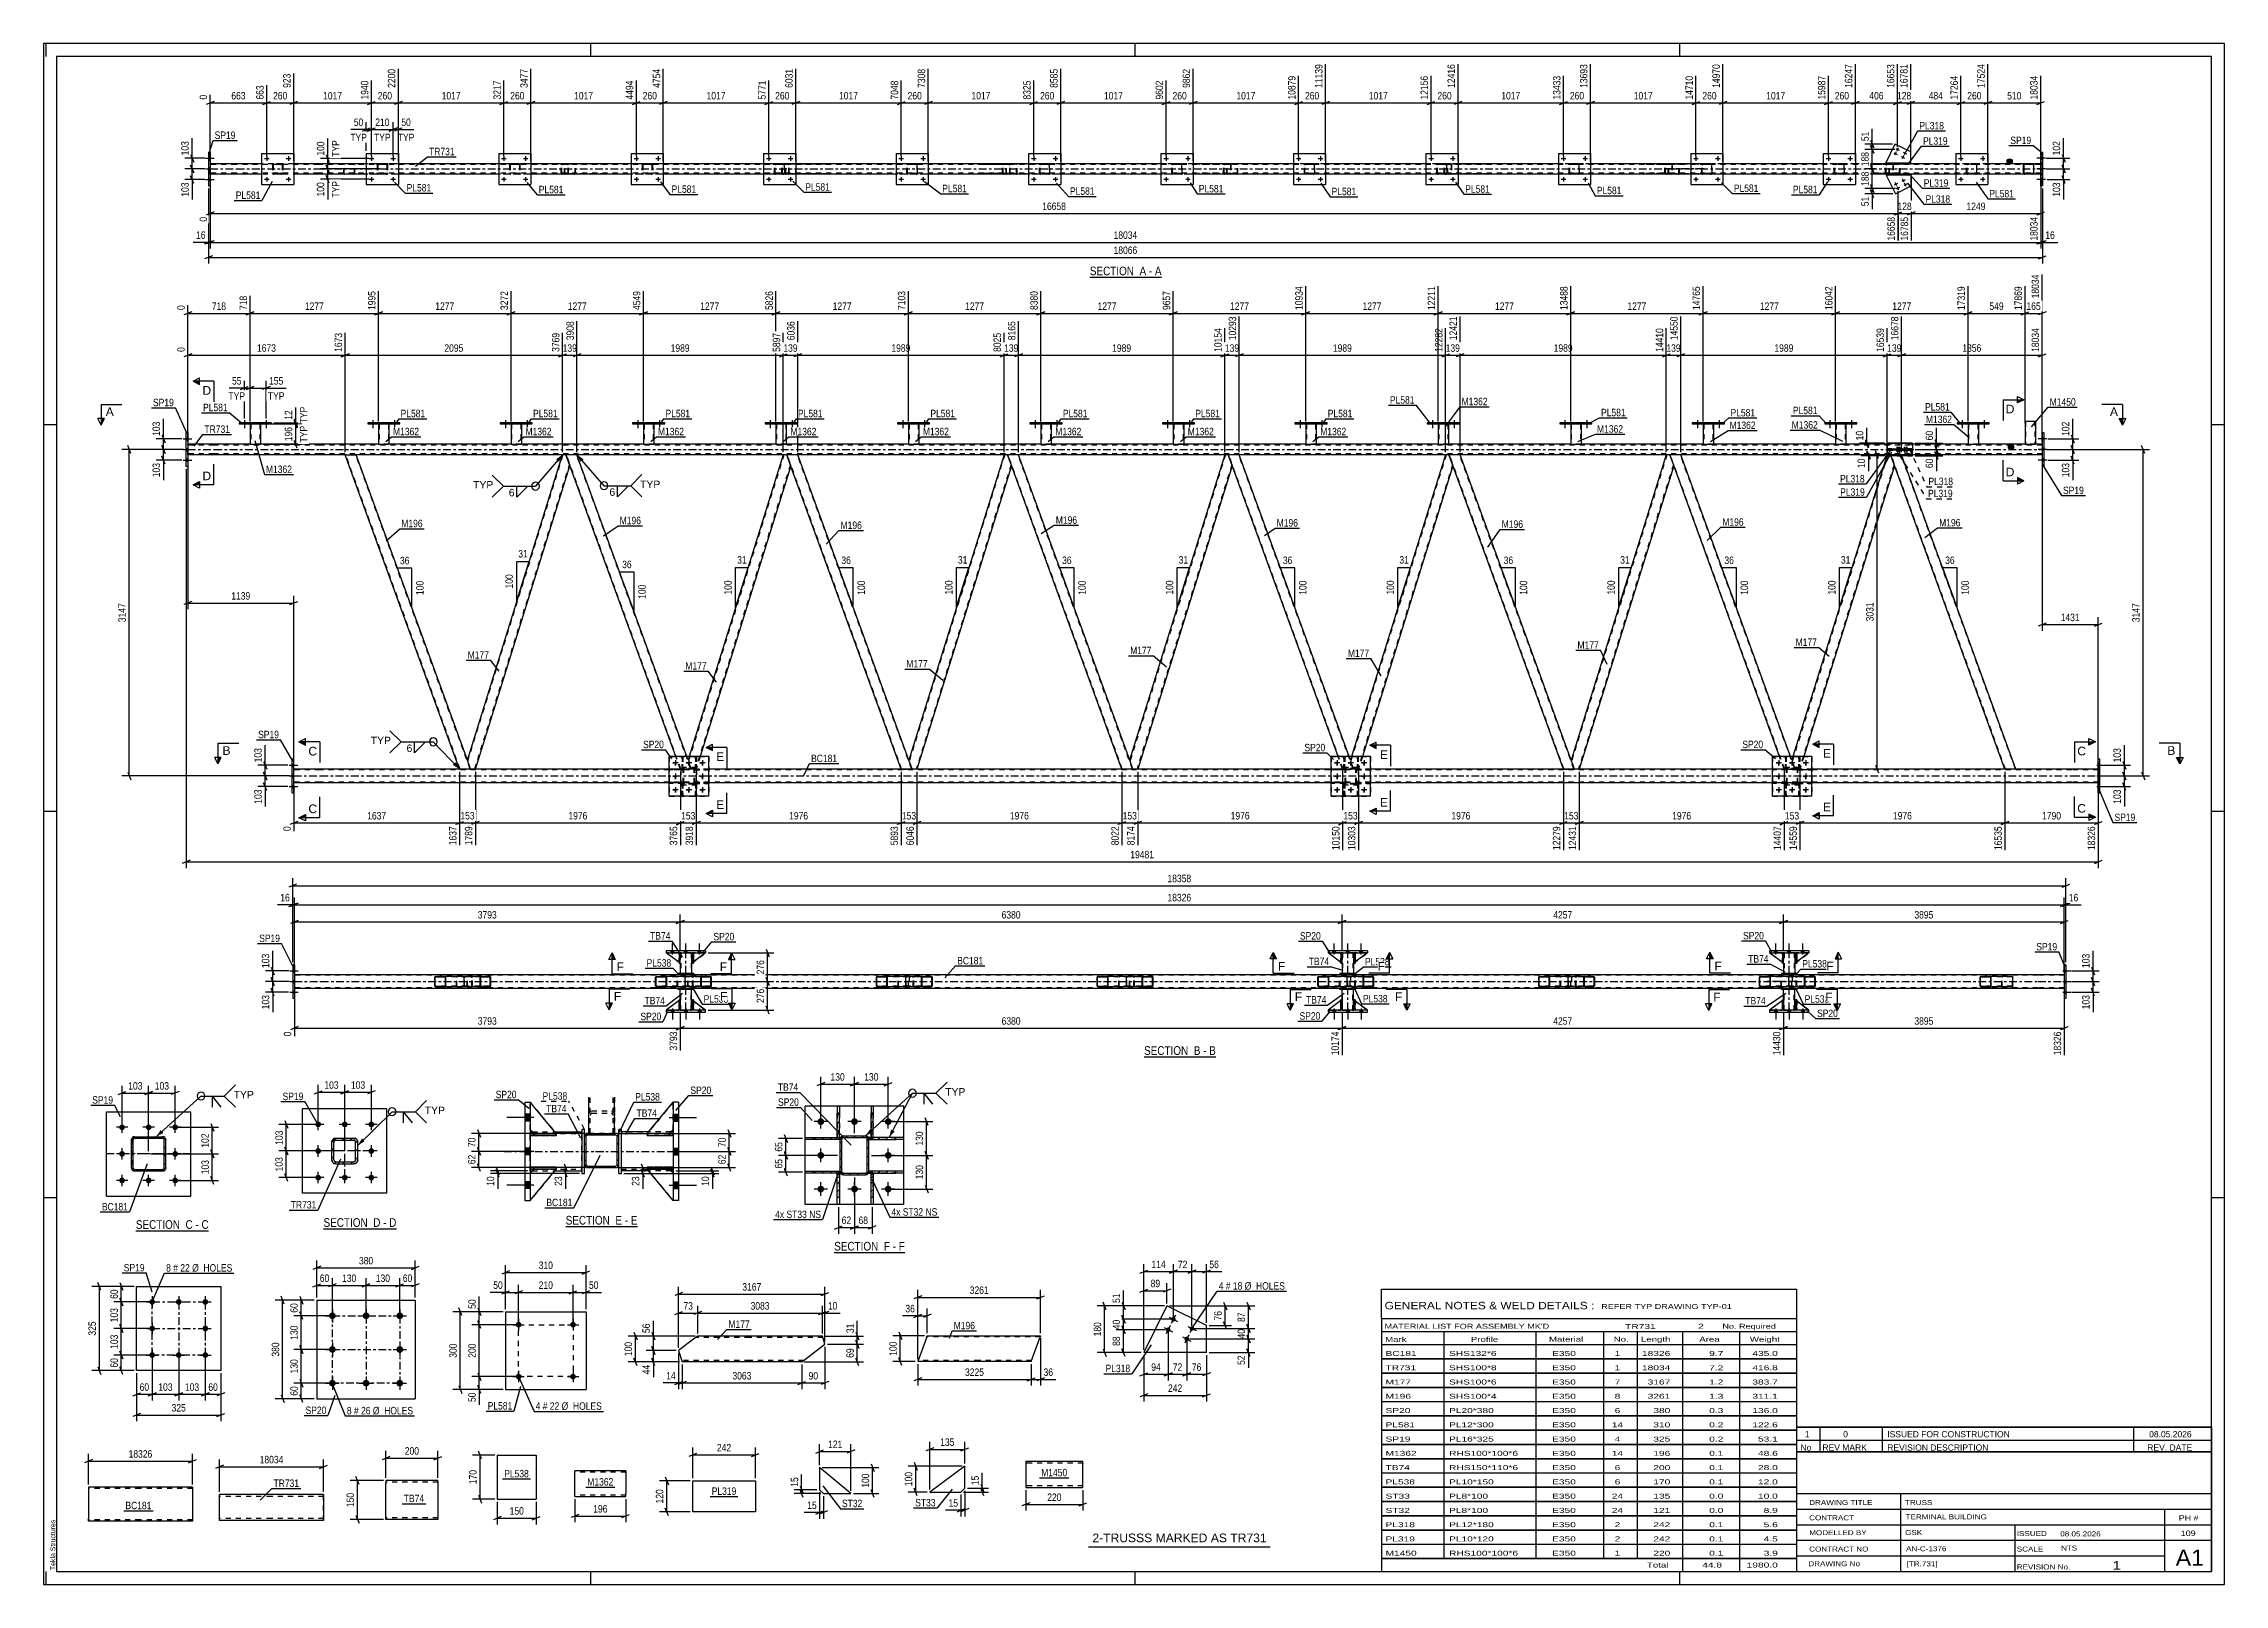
# Paper-space layout 'Layout1' of a CAD drawing. Header units: millimetres. Extents: x 0 to 841, y 0 to 594.
# The model-space entities are those that its viewports show. They can reach past a viewport. Long polylines and large blocks are cut down to what shows.
import ezdxf

# ---------------------------------------------------------------- set-up
doc = ezdxf.new("R2010")
doc.units = ezdxf.units.MM
doc.linetypes.add('DXK_LINE_DOT2', pattern=[3.9198, 1.9599, -1.9599])
doc.linetypes.add('DXK_LINE_DOT3', pattern=[5.9187, 2.979, -0.9799, 0.9799, -0.9799])
doc.layers.add('Viewport layer', color=7, linetype='Continuous', plot=False)
doc.styles.add('Arial', font='ARIAL.TTF', dxfattribs={"height": 0.2})
doc.styles.add('Arial Narrow', font='ARIALN.TTF', dxfattribs={"height": 0.2})

# ---------------------------------------------------------------- blocks, each defined once
blk = doc.blocks.new('Unknown-318887466-18 - 7377')
at = {"color": 6, "linetype": 'Continuous'}
blk.add_line((107.96, 137.08), (136.03, 137.08), dxfattribs=at)
at = {"color": 0, "linetype": 'Continuous'}
blk.add_wipeout([(126.07, 137.83), (126.07, 141.33), (107.96, 141.33), (107.96, 137.83)], dxfattribs=at)
blk.add_wipeout([(129.89, 137.83), (129.89, 141.33), (127.12, 141.33), (127.12, 137.83)], dxfattribs=at)
at = {"color": 7, "linetype": 'Continuous', "style": 'Arial Narrow'}
blk.add_text('SECTION ', height=3.34, dxfattribs=at).set_placement((107.96, 137.83))
at = {"color": 0, "linetype": 'Continuous'}
blk.add_wipeout([(132.21, 137.83), (132.21, 141.33), (130.94, 141.33), (130.94, 137.83)], dxfattribs=at)
blk.add_wipeout([(136.03, 137.83), (136.03, 141.33), (133.26, 141.33), (133.26, 137.83)], dxfattribs=at)
at = {"color": 7, "linetype": 'Continuous', "style": 'Arial Narrow'}
for s, p in [('D', (127.12, 137.83)), ('-', (130.94, 137.83)), ('D', (133.26, 137.83))]:
    blk.add_text(s, height=3.34, dxfattribs=at).set_placement(p)
blk = doc.blocks.new('Unknown-318887466-1133')
at = {"color": 5, "linetype": 'Continuous'}
for p, q in [((841, 594), (0, 594)), ((0, 594), (0, 0)), ((1, 589), (1, 594)), ((836, 589), (5, 589)), ((5, 589), (5, 5)), ((211, 589), (211, 594)), ((421, 589), (421, 594)), ((631, 589), (631, 594)), ((836, 5), (836, 589)), ((841, 0), (841, 594)), ((5, 447), (0, 447)), ((841, 447), (836, 447)), ((5, 298), (0, 298)), ((841, 298), (836, 298)), ((5, 149), (0, 149)), ((841, 149), (836, 149)), ((0, 0), (841, 0)), ((1, 0), (1, 5)), ((5, 5), (836, 5)), ((211, 0), (211, 5)), ((421, 0), (421, 5)), ((631, 0), (631, 5))]:
    blk.add_line(p, q, dxfattribs=at)
at = {"color": 174, "linetype": 'Continuous', "style": 'Arial'}
blk.add_text('Tekla Structures', height=1.9102, rotation=90, dxfattribs=at).set_placement((4.5, 5.5))
blk = doc.blocks.new('Unknown-318887466-11 - 5449')
at = {"color": 6, "linetype": 'Continuous'}
blk.add_line((403.48, 503.94), (431.13, 503.94), dxfattribs=at)
at = {"color": 0, "linetype": 'Continuous'}
blk.add_wipeout([(421.59, 504.69), (421.59, 508.19), (403.48, 508.19), (403.48, 504.69)], dxfattribs=at)
blk.add_wipeout([(425.2, 504.69), (425.2, 508.19), (422.64, 508.19), (422.64, 504.69)], dxfattribs=at)
at = {"color": 7, "linetype": 'Continuous', "style": 'Arial Narrow'}
blk.add_text('SECTION ', height=3.34, dxfattribs=at).set_placement((403.48, 504.69))
at = {"color": 0, "linetype": 'Continuous'}
blk.add_wipeout([(427.52, 504.69), (427.52, 508.19), (426.25, 508.19), (426.25, 504.69)], dxfattribs=at)
blk.add_wipeout([(431.13, 504.69), (431.13, 508.19), (428.57, 508.19), (428.57, 504.69)], dxfattribs=at)
at = {"color": 7, "linetype": 'Continuous', "style": 'Arial Narrow'}
for s, p in [('A', (422.64, 504.69)), ('-', (426.25, 504.69)), ('A', (428.57, 504.69))]:
    blk.add_text(s, height=3.34, dxfattribs=at).set_placement(p)
blk = doc.blocks.new('Unknown-318887466-12 - 3094')
at = {"color": 6, "linetype": 'Continuous'}
blk.add_line((424.39, 203.38), (452.04, 203.38), dxfattribs=at)
at = {"color": 0, "linetype": 'Continuous'}
blk.add_wipeout([(442.5, 204.13), (442.5, 207.63), (424.39, 207.63), (424.39, 204.13)], dxfattribs=at)
blk.add_wipeout([(446.11, 204.13), (446.11, 207.63), (443.55, 207.63), (443.55, 204.13)], dxfattribs=at)
at = {"color": 7, "linetype": 'Continuous', "style": 'Arial Narrow'}
blk.add_text('SECTION ', height=3.34, dxfattribs=at).set_placement((424.39, 204.13))
at = {"color": 0, "linetype": 'Continuous'}
blk.add_wipeout([(448.43, 204.13), (448.43, 207.63), (447.16, 207.63), (447.16, 204.13)], dxfattribs=at)
blk.add_wipeout([(452.04, 204.13), (452.04, 207.63), (449.48, 207.63), (449.48, 204.13)], dxfattribs=at)
at = {"color": 7, "linetype": 'Continuous', "style": 'Arial Narrow'}
for s, p in [('B', (443.55, 204.13)), ('-', (447.16, 204.13)), ('B', (449.48, 204.13))]:
    blk.add_text(s, height=3.34, dxfattribs=at).set_placement(p)
blk = doc.blocks.new('Unknown-318887466-13 - 2100')
at = {"color": 6, "linetype": 'Continuous'}
blk.add_line((35.58, 136.31), (63.65, 136.31), dxfattribs=at)
at = {"color": 0, "linetype": 'Continuous'}
blk.add_wipeout([(53.68, 137.06), (53.68, 140.56), (35.58, 140.56), (35.58, 137.06)], dxfattribs=at)
blk.add_wipeout([(57.5, 137.06), (57.5, 140.56), (54.73, 140.56), (54.73, 137.06)], dxfattribs=at)
at = {"color": 7, "linetype": 'Continuous', "style": 'Arial Narrow'}
blk.add_text('SECTION ', height=3.34, dxfattribs=at).set_placement((35.58, 137.06))
at = {"color": 0, "linetype": 'Continuous'}
blk.add_wipeout([(59.83, 137.06), (59.83, 140.56), (58.55, 140.56), (58.55, 137.06)], dxfattribs=at)
blk.add_wipeout([(63.65, 137.06), (63.65, 140.56), (60.88, 140.56), (60.88, 137.06)], dxfattribs=at)
at = {"color": 7, "linetype": 'Continuous', "style": 'Arial Narrow'}
for s, p in [('C', (54.73, 137.06)), ('-', (58.55, 137.06)), ('C', (60.88, 137.06))]:
    blk.add_text(s, height=3.34, dxfattribs=at).set_placement(p)
blk = doc.blocks.new('Unknown-318887466-16 - 6836')
at = {"color": 6, "linetype": 'Continuous'}
blk.add_line((201.34, 137.96), (228.99, 137.96), dxfattribs=at)
at = {"color": 0, "linetype": 'Continuous'}
blk.add_wipeout([(219.45, 138.71), (219.45, 142.21), (201.34, 142.21), (201.34, 138.71)], dxfattribs=at)
blk.add_wipeout([(223.06, 138.71), (223.06, 142.21), (220.5, 142.21), (220.5, 138.71)], dxfattribs=at)
at = {"color": 7, "linetype": 'Continuous', "style": 'Arial Narrow'}
blk.add_text('SECTION ', height=3.34, dxfattribs=at).set_placement((201.34, 138.71))
at = {"color": 0, "linetype": 'Continuous'}
blk.add_wipeout([(225.38, 138.71), (225.38, 142.21), (224.11, 142.21), (224.11, 138.71)], dxfattribs=at)
blk.add_wipeout([(228.99, 138.71), (228.99, 142.21), (226.43, 142.21), (226.43, 138.71)], dxfattribs=at)
at = {"color": 7, "linetype": 'Continuous', "style": 'Arial Narrow'}
for s, p in [('E', (220.5, 138.71)), ('-', (224.11, 138.71)), ('E', (226.43, 138.71))]:
    blk.add_text(s, height=3.34, dxfattribs=at).set_placement(p)
blk = doc.blocks.new('Unknown-318887466-17 - 6443')
at = {"color": 6, "linetype": 'Continuous'}
blk.add_line((304.88, 127.94), (332.1, 127.94), dxfattribs=at)
at = {"color": 0, "linetype": 'Continuous'}
blk.add_wipeout([(322.99, 128.69), (322.99, 132.19), (304.88, 132.19), (304.88, 128.69)], dxfattribs=at)
blk.add_wipeout([(326.38, 128.69), (326.38, 132.19), (324.04, 132.19), (324.04, 128.69)], dxfattribs=at)
at = {"color": 7, "linetype": 'Continuous', "style": 'Arial Narrow'}
blk.add_text('SECTION ', height=3.34, dxfattribs=at).set_placement((304.88, 128.69))
at = {"color": 0, "linetype": 'Continuous'}
blk.add_wipeout([(328.71, 128.69), (328.71, 132.19), (327.43, 132.19), (327.43, 128.69)], dxfattribs=at)
blk.add_wipeout([(332.1, 128.69), (332.1, 132.19), (329.76, 132.19), (329.76, 128.69)], dxfattribs=at)
at = {"color": 7, "linetype": 'Continuous', "style": 'Arial Narrow'}
for s, p in [('F', (324.04, 128.69)), ('-', (327.43, 128.69)), ('F', (329.76, 128.69))]:
    blk.add_text(s, height=3.34, dxfattribs=at).set_placement(p)
blk = doc.blocks.new('Bolt-318887466-2644 - 2610')
at = {"linetype": 'Continuous'}
for points in [[(111.35, 104.86, -1), (111.35, 102.26, -1)], [(124.35, 104.86, -1), (124.35, 102.26, -1)], [(137.35, 104.86, -1), (137.35, 102.26, -1)], [(111.35, 91.86, -1), (111.35, 89.26, -1)], [(137.35, 91.86, -1), (137.35, 89.26, -1)], [(111.35, 78.86, -1), (111.35, 76.26, -1)], [(124.35, 78.86, -1), (124.35, 76.26, -1)], [(137.35, 78.86, -1), (137.35, 76.26, -1)]]:
    blk.add_hatch(color=1, dxfattribs=at).paths.add_polyline_path(points)
at = {"color": 1, "linetype": 'Continuous'}
for p, q in [((108.75, 103.56), (113.95, 103.56)), ((111.35, 106.16), (111.35, 100.96)), ((121.75, 103.56), (126.95, 103.56)), ((124.35, 106.16), (124.35, 100.96)), ((134.75, 103.56), (139.95, 103.56)), ((137.35, 106.16), (137.35, 100.96)), ((111.35, 93.16), (111.35, 87.96)), ((137.35, 93.16), (137.35, 87.96)), ((108.75, 90.56), (113.95, 90.56)), ((134.75, 90.56), (139.95, 90.56)), ((108.75, 77.56), (113.95, 77.56)), ((111.35, 80.16), (111.35, 74.96)), ((121.75, 77.56), (126.95, 77.56)), ((124.35, 80.16), (124.35, 74.96)), ((134.75, 77.56), (139.95, 77.56)), ((137.35, 80.16), (137.35, 74.96))]:
    blk.add_line(p, q, dxfattribs=at)
blk = doc.blocks.new('Part-318887466-2659 - 2610')
at = {"color": 2, "linetype": 'Continuous'}
for p, q in [((105.35, 109.56), (105.35, 71.56)), ((105.35, 109.56), (143.35, 109.56)), ((143.35, 109.56), (143.35, 71.56)), ((105.35, 71.56), (143.35, 71.56))]:
    blk.add_line(p, q, dxfattribs=at)
blk = doc.blocks.new('Part-318887466-7411 - 7377')
at = {"color": 2, "linetype": 'Continuous'}
for p, q in [((132.39, 183.33), (99.89, 183.33)), ((99.89, 150.83), (99.89, 183.33)), ((132.39, 150.83), (132.39, 183.33)), ((132.39, 150.83), (99.89, 150.83))]:
    blk.add_line(p, q, dxfattribs=at)
blk = doc.blocks.new('Bolt-318887466-7487 - 7377')
at = {"linetype": 'Continuous'}
for points in [[(105.89, 176.23, -1), (105.89, 178.43, -1)], [(116.14, 176.23, -1), (116.14, 178.43, -1)], [(126.39, 176.23, -1), (126.39, 178.43, -1)], [(105.89, 165.98, -1), (105.89, 168.18, -1)], [(126.39, 165.98, -1), (126.39, 168.18, -1)], [(105.89, 155.73, -1), (105.89, 157.93, -1)], [(116.14, 155.73, -1), (116.14, 157.93, -1)], [(126.39, 155.73, -1), (126.39, 157.93, -1)]]:
    blk.add_hatch(color=1, dxfattribs=at).paths.add_polyline_path(points)
at = {"color": 1, "linetype": 'Continuous'}
for p, q in [((108.09, 177.33), (103.69, 177.33)), ((105.89, 175.13), (105.89, 179.53)), ((118.34, 177.33), (113.94, 177.33)), ((116.14, 175.13), (116.14, 179.53)), ((128.59, 177.33), (124.19, 177.33)), ((126.39, 175.13), (126.39, 179.53)), ((105.89, 164.88), (105.89, 169.28)), ((126.39, 164.88), (126.39, 169.28)), ((108.09, 167.08), (103.69, 167.08)), ((128.59, 167.08), (124.19, 167.08)), ((108.09, 156.83), (103.69, 156.83)), ((105.89, 154.63), (105.89, 159.03)), ((118.34, 156.83), (113.94, 156.83)), ((116.14, 154.63), (116.14, 159.03)), ((128.59, 156.83), (124.19, 156.83)), ((126.39, 154.63), (126.39, 159.03))]:
    blk.add_line(p, q, dxfattribs=at)
blk = doc.blocks.new('Part-318887466-7530 - 7377')
at = {"linetype": 'Continuous'}
h = blk.add_hatch(dxfattribs=at)
h.set_pattern_fill('', scale=0.7, style=0, pattern_type=0)
h.set_pattern_definition([(45, (112.7427, 172.0783), (-1.57154, 1.57154), [])])
h.paths.add_polyline_path([(119.54, 172.08), (112.74, 172.08), (112.13, 171.96), (111.61, 171.61), (111.26, 171.09), (111.14, 170.48), (111.14, 163.68), (111.26, 163.07), (111.61, 162.55), (112.13, 162.2), (112.74, 162.08), (119.54, 162.08), (120.15, 162.2), (120.67, 162.55), (121.02, 163.07), (121.14, 163.68), (121.14, 170.48), (121.02, 171.09), (120.67, 171.61), (120.15, 171.96)])
h.paths.add_polyline_path([(120.28, 170.78), (120.34, 170.48), (120.34, 163.68), (120.28, 163.37), (120.11, 163.11), (119.85, 162.94), (119.54, 162.88), (112.74, 162.88), (112.44, 162.94), (112.18, 163.11), (112, 163.37), (111.94, 163.68), (111.94, 170.48), (112, 170.78), (112.18, 171.04), (112.44, 171.22), (112.74, 171.28), (119.54, 171.28), (119.85, 171.22), (120.11, 171.04)])
at = {"color": 7, "linetype": 'DXK_LINE_DOT3'}
for p, q in [((116.14, 157.08), (116.14, 177.08)), ((126.14, 167.08), (106.14, 167.08))]:
    blk.add_line(p, q, dxfattribs=at)
at = {"color": 7, "linetype": 'DXK_LINE_DOT2'}
for p, q in [((111.14, 170.48), (111.26, 171.09)), ((111.14, 163.68), (111.14, 170.48)), ((112, 170.78), (111.94, 170.48)), ((111.94, 163.68), (111.94, 170.48)), ((112.13, 171.96), (112.74, 172.08)), ((112.74, 171.28), (112.44, 171.22)), ((112.74, 172.08), (119.54, 172.08)), ((112.74, 171.28), (119.54, 171.28)), ((119.54, 172.08), (120.15, 171.96)), ((119.85, 171.22), (119.54, 171.28)), ((120.34, 170.48), (120.28, 170.78)), ((120.34, 163.68), (120.34, 170.48)), ((121.02, 171.09), (121.14, 170.48)), ((121.14, 163.68), (121.14, 170.48)), ((111.26, 163.07), (111.14, 163.68)), ((111.94, 163.68), (112, 163.37)), ((112.74, 162.08), (112.13, 162.2)), ((112.44, 162.94), (112.74, 162.88)), ((112.74, 162.88), (119.54, 162.88)), ((112.74, 162.08), (119.54, 162.08)), ((119.54, 162.88), (119.85, 162.94)), ((120.15, 162.2), (119.54, 162.08)), ((120.28, 163.37), (120.34, 163.68)), ((121.14, 163.68), (121.02, 163.07))]:
    blk.add_line(p, q, dxfattribs=at)
at = {"color": 2, "linetype": 'Continuous'}
for p, q in [((111.26, 171.09), (111.14, 170.48)), ((111.14, 163.68), (111.14, 170.48)), ((111.94, 170.48), (112, 170.78)), ((111.94, 163.68), (111.94, 170.48)), ((112.74, 172.08), (112.13, 171.96)), ((112.44, 171.22), (112.74, 171.28)), ((112.74, 172.08), (119.54, 172.08)), ((112.74, 171.28), (119.54, 171.28)), ((120.15, 171.96), (119.54, 172.08)), ((119.54, 171.28), (119.85, 171.22)), ((120.28, 170.78), (120.34, 170.48)), ((120.34, 163.68), (120.34, 170.48)), ((121.14, 170.48), (121.02, 171.09)), ((121.14, 163.68), (121.14, 170.48)), ((111.14, 163.68), (111.26, 163.07)), ((112, 163.37), (111.94, 163.68)), ((112.13, 162.2), (112.74, 162.08)), ((112.74, 162.88), (112.44, 162.94)), ((112.74, 162.88), (119.54, 162.88)), ((112.74, 162.08), (119.54, 162.08)), ((119.85, 162.94), (119.54, 162.88)), ((119.54, 162.08), (120.15, 162.2)), ((120.34, 163.68), (120.28, 163.37)), ((121.02, 163.07), (121.14, 163.68))]:
    blk.add_line(p, q, dxfattribs=at)
at = {"color": 7, "linetype": 'DXK_LINE_DOT2'}
for centre, radius, start, end in [((112.74, 170.48), 1.6, 112.5, 157.5), ((112.74, 170.48), 0.8, 112.5, 157.5), ((119.54, 170.48), 0.8, 22.5, 67.5), ((119.54, 170.48), 1.6, 22.5, 67.5), ((112.74, 163.68), 1.6, 202.5, 247.5), ((112.74, 163.68), 0.8, 202.5, 247.5), ((119.54, 163.68), 0.8, 292.5, 337.5), ((119.54, 163.68), 1.6, 292.5, 337.5)]:
    blk.add_arc(centre, radius, start, end, dxfattribs=at)
at = {"color": 2, "linetype": 'Continuous'}
for centre, radius, start, end in [((112.74, 170.48), 1.6, 112.5, 157.5), ((112.74, 170.48), 0.8, 112.5, 157.5), ((119.54, 170.48), 0.8, 22.5, 67.5), ((119.54, 170.48), 1.6, 22.5, 67.5), ((112.74, 163.68), 1.6, 202.5, 247.5), ((112.74, 163.68), 0.8, 202.5, 247.5), ((119.54, 163.68), 0.8, 292.5, 337.5), ((119.54, 163.68), 1.6, 292.5, 337.5)]:
    blk.add_arc(centre, radius, start, end, dxfattribs=at)
blk = doc.blocks.new('Bolt-318887466-5456 - 5449')
at = {"linetype": 'Continuous'}
for points in [[(714.01, 539.61, -1), (714.65, 539.93, -1)], [(714.81, 538, -1), (715.45, 538.32, -1)], [(716.87, 541.04, -1), (717.52, 541.35, -1)], [(717.67, 539.42, -1), (718.32, 539.74, -1)]]:
    blk.add_hatch(color=1, dxfattribs=at).paths.add_polyline_path(points)
at = {"color": 1, "linetype": 'Continuous'}
for p, q in [((714.98, 540.09), (713.69, 539.45)), ((714.65, 539.13), (714.01, 540.42)), ((715.77, 538.48), (714.48, 537.84)), ((715.45, 537.52), (714.81, 538.81)), ((717.84, 541.51), (716.55, 540.88)), ((717.52, 540.55), (716.88, 541.84)), ((718.64, 539.9), (717.35, 539.26)), ((718.32, 538.94), (717.68, 540.23))]:
    blk.add_line(p, q, dxfattribs=at)
blk = doc.blocks.new('Bolt-318887466-5681 - 5449')
at = {"linetype": 'Continuous'}
for points in [[(770.82, 549.35), (770.82, 550.23), (770.18, 550.23), (770.18, 549.35)], [(770.82, 549.35), (770.82, 550.23), (770.18, 550.23), (770.18, 549.35)], [(770.82, 549.35), (770.82, 550.23), (770.18, 550.23), (770.18, 549.35)], [(770.82, 545.25), (770.82, 546.13), (770.18, 546.13), (770.18, 545.25)], [(770.82, 545.25), (770.82, 546.13), (770.18, 546.13), (770.18, 545.25)], [(770.82, 541.15), (770.82, 542.03), (770.18, 542.03), (770.18, 541.15)], [(770.82, 541.15), (770.82, 542.03), (770.18, 542.03), (770.18, 541.15)], [(770.82, 541.15), (770.82, 542.03), (770.18, 542.03), (770.18, 541.15)]]:
    blk.add_hatch(color=1, dxfattribs=at).paths.add_polyline_path(points)
at = {"color": 1, "linetype": 'Continuous'}
for p, q in [((771.98, 549.79), (768.66, 549.79)), ((771.98, 549.79), (768.66, 549.79)), ((771.98, 549.79), (768.66, 549.79)), ((770.82, 550.23), (770.18, 550.23)), ((770.82, 550.23), (770.18, 550.23)), ((770.82, 550.23), (770.18, 550.23)), ((770.82, 549.35), (770.18, 549.35)), ((770.82, 549.35), (770.18, 549.35)), ((770.82, 549.35), (770.18, 549.35)), ((771.98, 545.69), (768.66, 545.69)), ((771.98, 545.69), (768.66, 545.69)), ((771.98, 541.59), (768.66, 541.59)), ((771.98, 541.59), (768.66, 541.59)), ((771.98, 541.59), (768.66, 541.59)), ((770.82, 546.13), (770.18, 546.13)), ((770.82, 546.13), (770.18, 546.13)), ((770.82, 545.25), (770.18, 545.25)), ((770.82, 545.25), (770.18, 545.25)), ((770.82, 542.03), (770.18, 542.03)), ((770.82, 542.03), (770.18, 542.03)), ((770.82, 542.03), (770.18, 542.03)), ((770.82, 541.15), (770.18, 541.15)), ((770.82, 541.15), (770.18, 541.15)), ((770.82, 541.15), (770.18, 541.15))]:
    blk.add_line(p, q, dxfattribs=at)
blk = doc.blocks.new('Part-318887466-5472 - 5449')
at = {"color": 2, "linetype": 'Continuous'}
for p, q in [((713.95, 555.28), (710.38, 548.09)), ((720.04, 552.25), (713.95, 555.28)), ((720.04, 548.09), (720.04, 552.25))]:
    blk.add_line(p, q, dxfattribs=at)
at = {"color": 7, "linetype": 'DXK_LINE_DOT2'}
blk.add_line((710.38, 548.09), (720.04, 548.09), dxfattribs=at)
blk = doc.blocks.new('Bolt-318887466-5467 - 5449')
at = {"linetype": 'Continuous'}
for points in [[(714.46, 551.45, -1), (713.82, 551.77, -1)], [(715.26, 553.07, -1), (714.62, 553.39, -1)], [(717.33, 550.03, -1), (716.68, 550.35, -1)], [(718.13, 551.64, -1), (717.48, 551.96, -1)]]:
    blk.add_hatch(color=1, dxfattribs=at).paths.add_polyline_path(points)
at = {"color": 1, "linetype": 'Continuous'}
for p, q in [((713.5, 551.94), (714.78, 551.29)), ((714.46, 552.26), (713.82, 550.97)), ((714.3, 553.55), (715.59, 552.91)), ((715.26, 553.87), (714.62, 552.58)), ((716.36, 550.51), (717.65, 549.87)), ((717.33, 550.83), (716.68, 549.55)), ((717.16, 552.12), (718.45, 551.48)), ((718.13, 552.45), (717.49, 551.16))]:
    blk.add_line(p, q, dxfattribs=at)
blk = doc.blocks.new('Bolt-318887466-5515 - 5449')
at = {"linetype": 'Continuous'}
for points in [[(586.59, 541.69, -1), (585.71, 541.69, -1)], [(594.99, 541.69, -1), (594.11, 541.69, -1)]]:
    blk.add_hatch(color=1, dxfattribs=at).paths.add_polyline_path(points)
at = {"color": 1, "linetype": 'Continuous'}
for p, q in [((585.27, 541.69), (587.03, 541.69)), ((586.15, 542.57), (586.15, 540.81)), ((593.67, 541.69), (595.43, 541.69)), ((594.55, 542.57), (594.55, 540.81))]:
    blk.add_line(p, q, dxfattribs=at)
blk = doc.blocks.new('Part-318887466-5455 - 5449')
at = {"color": 2, "linetype": 'Continuous'}
for p, q in [((533.07, 551.69), (533.07, 539.69)), ((533.07, 551.69), (545.47, 551.69)), ((545.47, 551.69), (545.47, 539.69)), ((533.07, 539.69), (545.47, 539.69))]:
    blk.add_line(p, q, dxfattribs=at)
blk = doc.blocks.new('Part-318887466-5461 - 5449')
at = {"color": 2, "linetype": 'Continuous'}
for p, q in [((720.23, 543.69), (710.58, 543.69)), ((710.58, 543.69), (710.58, 543.29)), ((720.23, 543.29), (710.58, 543.29)), ((720.23, 543.69), (720.23, 543.29))]:
    blk.add_line(p, q, dxfattribs=at)
blk = doc.blocks.new('Part-318887466-5466 - 5449')
at = {"color": 2, "linetype": 'Continuous'}
for p, q in [((710.58, 543.29), (714.14, 536.11)), ((714.14, 536.11), (720.23, 539.13)), ((720.23, 539.13), (720.23, 543.29))]:
    blk.add_line(p, q, dxfattribs=at)
at = {"color": 7, "linetype": 'DXK_LINE_DOT2'}
blk.add_line((720.23, 543.29), (710.58, 543.29), dxfattribs=at)
blk = doc.blocks.new('Part-318887466-5541 - 5449')
at = {"color": 7, "linetype": 'DXK_LINE_DOT2'}
for p, q in [((230.79, 547.21), (230.82, 547.4)), ((230.82, 547.4), (230.79, 547.21)), ((230.79, 547.21), (230.79, 544.17)), ((231.03, 547.21), (231.04, 547.3)), ((231.03, 547.21), (231.03, 544.17)), ((231.04, 547.3), (231.1, 547.38)), ((231.08, 547.66), (231.27, 547.69)), ((231.27, 547.69), (231.08, 547.66)), ((231.1, 547.38), (231.17, 547.43)), ((231.17, 547.43), (231.27, 547.45)), ((234.31, 547.69), (231.27, 547.69)), ((234.31, 547.45), (231.27, 547.45)), ((234.31, 547.69), (234.49, 547.66)), ((234.49, 547.66), (234.31, 547.69)), ((234.31, 547.45), (234.4, 547.43)), ((234.4, 547.43), (234.48, 547.38)), ((234.48, 547.38), (234.53, 547.3)), ((234.53, 547.3), (234.55, 547.21)), ((234.55, 547.21), (234.55, 544.17)), ((234.75, 547.4), (234.79, 547.21)), ((234.79, 547.21), (234.75, 547.4)), ((234.79, 547.21), (234.79, 544.17)), ((230.82, 543.99), (230.79, 544.17)), ((230.79, 544.17), (230.82, 543.99)), ((231.04, 544.08), (231.03, 544.17)), ((231.1, 544), (231.04, 544.08)), ((231.27, 543.69), (231.08, 543.73)), ((231.08, 543.73), (231.27, 543.69)), ((231.17, 543.95), (231.1, 544)), ((231.27, 543.93), (231.17, 543.95)), ((234.31, 543.93), (231.27, 543.93)), ((234.31, 543.69), (231.27, 543.69)), ((234.4, 543.95), (234.31, 543.93)), ((234.49, 543.73), (234.31, 543.69)), ((234.31, 543.69), (234.49, 543.73)), ((234.48, 544), (234.4, 543.95)), ((234.53, 544.08), (234.48, 544)), ((234.55, 544.17), (234.53, 544.08)), ((234.79, 544.17), (234.75, 543.99)), ((234.75, 543.99), (234.79, 544.17))]:
    blk.add_line(p, q, dxfattribs=at)
at = {"color": 7, "linetype": 'DXK_LINE_DOT3'}
blk.add_line((232.79, 545.69), (232.79, 545.69), dxfattribs=at)
at = {"color": 7, "linetype": 'DXK_LINE_DOT2'}
for centre, start, end in [((231.27, 547.21), 112.5, 157.5), ((231.27, 547.21), 112.5, 157.5), ((234.31, 547.21), 22.5, 67.5), ((234.31, 547.21), 22.5, 67.5), ((231.27, 544.17), 202.5, 247.5), ((231.27, 544.17), 202.5, 247.5), ((234.31, 544.17), 292.5, 337.5), ((234.31, 544.17), 292.5, 337.5)]:
    blk.add_arc(centre, 0.48, start, end, dxfattribs=at)
blk = doc.blocks.new('Part-318887466-5553 - 5449')
at = {"color": 7, "linetype": 'DXK_LINE_DOT2'}
for p, q in [((332.95, 547.21), (332.98, 547.4)), ((332.98, 547.4), (332.95, 547.21)), ((332.95, 544.17), (332.95, 547.21)), ((333.19, 547.21), (333.2, 547.3)), ((333.19, 544.17), (333.19, 547.21)), ((333.2, 547.3), (333.26, 547.38)), ((333.24, 547.66), (333.43, 547.69)), ((333.43, 547.69), (333.24, 547.66)), ((333.26, 547.38), (333.33, 547.43)), ((333.33, 547.43), (333.43, 547.45)), ((336.47, 547.69), (333.43, 547.69)), ((336.47, 547.45), (333.43, 547.45)), ((336.47, 547.69), (336.65, 547.66)), ((336.65, 547.66), (336.47, 547.69)), ((336.47, 547.45), (336.56, 547.43)), ((336.56, 547.43), (336.64, 547.38)), ((336.64, 547.38), (336.69, 547.3)), ((336.69, 547.3), (336.71, 547.21)), ((336.71, 547.21), (336.71, 544.17)), ((336.91, 547.4), (336.95, 547.21)), ((336.95, 547.21), (336.91, 547.4)), ((336.95, 544.17), (336.95, 547.21)), ((332.98, 543.99), (332.95, 544.17)), ((332.95, 544.17), (332.98, 543.99)), ((333.2, 544.08), (333.19, 544.17)), ((333.26, 544), (333.2, 544.08)), ((333.43, 543.69), (333.24, 543.73)), ((333.24, 543.73), (333.43, 543.69)), ((333.33, 543.95), (333.26, 544)), ((333.43, 543.93), (333.33, 543.95)), ((336.47, 543.93), (333.43, 543.93)), ((336.47, 543.69), (333.43, 543.69)), ((336.56, 543.95), (336.47, 543.93)), ((336.65, 543.73), (336.47, 543.69)), ((336.47, 543.69), (336.65, 543.73)), ((336.64, 544), (336.56, 543.95)), ((336.69, 544.08), (336.64, 544)), ((336.71, 544.17), (336.69, 544.08)), ((336.95, 544.17), (336.91, 543.99)), ((336.91, 543.99), (336.95, 544.17))]:
    blk.add_line(p, q, dxfattribs=at)
at = {"color": 7, "linetype": 'DXK_LINE_DOT3'}
blk.add_line((334.95, 545.69), (334.95, 545.69), dxfattribs=at)
at = {"color": 7, "linetype": 'DXK_LINE_DOT2'}
for centre, start, end in [((333.43, 547.21), 112.5, 157.5), ((333.43, 547.21), 112.5, 157.5), ((336.47, 547.21), 22.5, 67.5), ((336.47, 547.21), 22.5, 67.5), ((333.43, 544.17), 202.5, 247.5), ((333.43, 544.17), 202.5, 247.5), ((336.47, 544.17), 292.5, 337.5), ((336.47, 544.17), 292.5, 337.5)]:
    blk.add_arc(centre, 0.48, start, end, dxfattribs=at)
blk = doc.blocks.new('Bolt-318887466-5490 - 5449')
at = {"linetype": 'Continuous'}
for points in [[(86.48, 549.69, -1), (85.6, 549.69, -1)], [(94.88, 549.69, -1), (94, 549.69, -1)]]:
    blk.add_hatch(color=1, dxfattribs=at).paths.add_polyline_path(points)
at = {"color": 1, "linetype": 'Continuous'}
for p, q in [((85.16, 549.69), (86.92, 549.69)), ((86.04, 550.57), (86.04, 548.81)), ((93.56, 549.69), (95.32, 549.69)), ((94.44, 550.57), (94.44, 548.81))]:
    blk.add_line(p, q, dxfattribs=at)
blk = doc.blocks.new('Bolt-318887466-5491 - 5449')
at = {"linetype": 'Continuous'}
for points in [[(86.48, 541.69, -1), (85.6, 541.69, -1)], [(94.88, 541.69, -1), (94, 541.69, -1)]]:
    blk.add_hatch(color=1, dxfattribs=at).paths.add_polyline_path(points)
at = {"color": 1, "linetype": 'Continuous'}
for p, q in [((85.16, 541.69), (86.92, 541.69)), ((86.04, 542.57), (86.04, 540.81)), ((93.56, 541.69), (95.32, 541.69)), ((94.44, 542.57), (94.44, 540.81))]:
    blk.add_line(p, q, dxfattribs=at)
blk = doc.blocks.new('Bolt-318887466-5492 - 5449')
at = {"linetype": 'Continuous'}
for points in [[(126.86, 549.69, -1), (125.98, 549.69, -1)], [(135.26, 549.69, -1), (134.38, 549.69, -1)]]:
    blk.add_hatch(color=1, dxfattribs=at).paths.add_polyline_path(points)
at = {"color": 1, "linetype": 'Continuous'}
for p, q in [((125.54, 549.69), (127.3, 549.69)), ((126.42, 550.57), (126.42, 548.81)), ((133.94, 549.69), (135.7, 549.69)), ((134.82, 550.57), (134.82, 548.81))]:
    blk.add_line(p, q, dxfattribs=at)
blk = doc.blocks.new('Bolt-318887466-5493 - 5449')
at = {"linetype": 'Continuous'}
for points in [[(126.86, 541.69, -1), (125.98, 541.69, -1)], [(135.26, 541.69, -1), (134.38, 541.69, -1)]]:
    blk.add_hatch(color=1, dxfattribs=at).paths.add_polyline_path(points)
at = {"color": 1, "linetype": 'Continuous'}
for p, q in [((125.54, 541.69), (127.3, 541.69)), ((126.42, 542.57), (126.42, 540.81)), ((133.94, 541.69), (135.7, 541.69)), ((134.82, 542.57), (134.82, 540.81))]:
    blk.add_line(p, q, dxfattribs=at)
blk = doc.blocks.new('Part-318887466-5558 - 5449')
at = {"color": 2, "linetype": 'Continuous'}
for p, q in [((379.83, 551.69), (379.83, 539.69)), ((379.83, 551.69), (392.23, 551.69)), ((392.23, 551.69), (392.23, 539.69)), ((379.83, 539.69), (392.23, 539.69))]:
    blk.add_line(p, q, dxfattribs=at)
blk = doc.blocks.new('Bolt-318887466-5494 - 5449')
at = {"linetype": 'Continuous'}
for points in [[(177.94, 549.69, -1), (177.06, 549.69, -1)], [(186.34, 549.69, -1), (185.46, 549.69, -1)]]:
    blk.add_hatch(color=1, dxfattribs=at).paths.add_polyline_path(points)
at = {"color": 1, "linetype": 'Continuous'}
for p, q in [((176.62, 549.69), (178.38, 549.69)), ((177.5, 550.57), (177.5, 548.81)), ((185.02, 549.69), (186.78, 549.69)), ((185.9, 550.57), (185.9, 548.81))]:
    blk.add_line(p, q, dxfattribs=at)
blk = doc.blocks.new('Part-318887466-5559 - 5449')
at = {"color": 7, "linetype": 'DXK_LINE_DOT2'}
for p, q in [((384.03, 547.21), (384.06, 547.4)), ((384.06, 547.4), (384.03, 547.21)), ((384.03, 544.17), (384.03, 547.21)), ((384.27, 547.21), (384.29, 547.3)), ((384.27, 544.17), (384.27, 547.21)), ((384.29, 547.3), (384.34, 547.38)), ((384.32, 547.66), (384.51, 547.69)), ((384.51, 547.69), (384.32, 547.66)), ((384.34, 547.38), (384.42, 547.43)), ((384.42, 547.43), (384.51, 547.45)), ((387.55, 547.69), (384.51, 547.69)), ((387.55, 547.45), (384.51, 547.45)), ((387.55, 547.69), (387.73, 547.66)), ((387.73, 547.66), (387.55, 547.69)), ((387.55, 547.45), (387.64, 547.43)), ((387.64, 547.43), (387.72, 547.38)), ((387.72, 547.38), (387.77, 547.3)), ((387.77, 547.3), (387.79, 547.21)), ((387.79, 547.21), (387.79, 544.17)), ((387.99, 547.4), (388.03, 547.21)), ((388.03, 547.21), (387.99, 547.4)), ((388.03, 544.17), (388.03, 547.21)), ((384.06, 543.99), (384.03, 544.17)), ((384.03, 544.17), (384.06, 543.99)), ((384.29, 544.08), (384.27, 544.17)), ((384.34, 544), (384.29, 544.08)), ((384.51, 543.69), (384.32, 543.73)), ((384.32, 543.73), (384.51, 543.69)), ((384.42, 543.95), (384.34, 544)), ((384.51, 543.93), (384.42, 543.95)), ((387.55, 543.93), (384.51, 543.93)), ((387.55, 543.69), (384.51, 543.69)), ((387.64, 543.95), (387.55, 543.93)), ((387.73, 543.73), (387.55, 543.69)), ((387.55, 543.69), (387.73, 543.73)), ((387.72, 544), (387.64, 543.95)), ((387.77, 544.08), (387.72, 544)), ((387.79, 544.17), (387.77, 544.08)), ((388.03, 544.17), (387.99, 543.99)), ((387.99, 543.99), (388.03, 544.17))]:
    blk.add_line(p, q, dxfattribs=at)
at = {"color": 7, "linetype": 'DXK_LINE_DOT3'}
blk.add_line((386.03, 545.69), (386.03, 545.69), dxfattribs=at)
at = {"color": 7, "linetype": 'DXK_LINE_DOT2'}
for centre, start, end in [((384.51, 547.21), 112.5, 157.5), ((384.51, 547.21), 112.5, 157.5), ((387.55, 547.21), 22.5, 67.5), ((387.55, 547.21), 22.5, 67.5), ((384.51, 544.17), 202.5, 247.5), ((384.51, 544.17), 202.5, 247.5), ((387.55, 544.17), 292.5, 337.5), ((387.55, 544.17), 292.5, 337.5)]:
    blk.add_arc(centre, 0.48, start, end, dxfattribs=at)
blk = doc.blocks.new('Bolt-318887466-5495 - 5449')
at = {"linetype": 'Continuous'}
for points in [[(177.94, 541.69, -1), (177.06, 541.69, -1)], [(186.34, 541.69, -1), (185.46, 541.69, -1)]]:
    blk.add_hatch(color=1, dxfattribs=at).paths.add_polyline_path(points)
at = {"color": 1, "linetype": 'Continuous'}
for p, q in [((176.62, 541.69), (178.38, 541.69)), ((177.5, 542.57), (177.5, 540.81)), ((185.02, 541.69), (186.78, 541.69)), ((185.9, 542.57), (185.9, 540.81))]:
    blk.add_line(p, q, dxfattribs=at)
blk = doc.blocks.new('Bolt-318887466-5496 - 5449')
at = {"linetype": 'Continuous'}
for points in [[(229.03, 549.69, -1), (228.15, 549.69, -1)], [(237.43, 549.69, -1), (236.55, 549.69, -1)]]:
    blk.add_hatch(color=1, dxfattribs=at).paths.add_polyline_path(points)
at = {"color": 1, "linetype": 'Continuous'}
for p, q in [((227.71, 549.69), (229.47, 549.69)), ((228.59, 550.57), (228.59, 548.81)), ((236.11, 549.69), (237.87, 549.69)), ((236.99, 550.57), (236.99, 548.81))]:
    blk.add_line(p, q, dxfattribs=at)
blk = doc.blocks.new('Bolt-318887466-5497 - 5449')
at = {"linetype": 'Continuous'}
for points in [[(229.03, 541.69, -1), (228.15, 541.69, -1)], [(237.43, 541.69, -1), (236.55, 541.69, -1)]]:
    blk.add_hatch(color=1, dxfattribs=at).paths.add_polyline_path(points)
at = {"color": 1, "linetype": 'Continuous'}
for p, q in [((227.71, 541.69), (229.47, 541.69)), ((228.59, 542.57), (228.59, 540.81)), ((236.11, 541.69), (237.87, 541.69)), ((236.99, 542.57), (236.99, 540.81))]:
    blk.add_line(p, q, dxfattribs=at)
blk = doc.blocks.new('Bolt-318887466-5498 - 5449')
at = {"linetype": 'Continuous'}
for points in [[(280.11, 549.69, -1), (279.23, 549.69, -1)], [(288.51, 549.69, -1), (287.63, 549.69, -1)]]:
    blk.add_hatch(color=1, dxfattribs=at).paths.add_polyline_path(points)
at = {"color": 1, "linetype": 'Continuous'}
for p, q in [((278.79, 549.69), (280.55, 549.69)), ((279.67, 550.57), (279.67, 548.81)), ((287.19, 549.69), (288.95, 549.69)), ((288.07, 550.57), (288.07, 548.81))]:
    blk.add_line(p, q, dxfattribs=at)
blk = doc.blocks.new('Bolt-318887466-5499 - 5449')
at = {"linetype": 'Continuous'}
for points in [[(280.11, 541.69, -1), (279.23, 541.69, -1)], [(288.51, 541.69, -1), (287.63, 541.69, -1)]]:
    blk.add_hatch(color=1, dxfattribs=at).paths.add_polyline_path(points)
at = {"color": 1, "linetype": 'Continuous'}
for p, q in [((278.79, 541.69), (280.55, 541.69)), ((279.67, 542.57), (279.67, 540.81)), ((287.19, 541.69), (288.95, 541.69)), ((288.07, 542.57), (288.07, 540.81))]:
    blk.add_line(p, q, dxfattribs=at)
blk = doc.blocks.new('Part-318887466-5564 - 5449')
at = {"color": 2, "linetype": 'Continuous'}
for p, q in [((430.91, 551.69), (430.91, 539.69)), ((430.91, 551.69), (443.31, 551.69)), ((443.31, 551.69), (443.31, 539.69)), ((430.91, 539.69), (443.31, 539.69))]:
    blk.add_line(p, q, dxfattribs=at)
blk = doc.blocks.new('Bolt-318887466-5500 - 5449')
at = {"linetype": 'Continuous'}
for points in [[(331.19, 549.69, -1), (330.31, 549.69, -1)], [(339.59, 549.69, -1), (338.71, 549.69, -1)]]:
    blk.add_hatch(color=1, dxfattribs=at).paths.add_polyline_path(points)
at = {"color": 1, "linetype": 'Continuous'}
for p, q in [((329.87, 549.69), (331.63, 549.69)), ((330.75, 550.57), (330.75, 548.81)), ((338.27, 549.69), (340.03, 549.69)), ((339.15, 550.57), (339.15, 548.81))]:
    blk.add_line(p, q, dxfattribs=at)
blk = doc.blocks.new('Part-318887466-5565 - 5449')
at = {"color": 7, "linetype": 'DXK_LINE_DOT2'}
for p, q in [((435.11, 547.21), (435.14, 547.4)), ((435.14, 547.4), (435.11, 547.21)), ((435.11, 544.17), (435.11, 547.21)), ((435.35, 547.21), (435.37, 547.3)), ((435.35, 544.17), (435.35, 547.21)), ((435.37, 547.3), (435.42, 547.38)), ((435.4, 547.66), (435.59, 547.69)), ((435.59, 547.69), (435.4, 547.66)), ((435.42, 547.38), (435.5, 547.43)), ((435.5, 547.43), (435.59, 547.45)), ((438.63, 547.69), (435.59, 547.69)), ((438.63, 547.45), (435.59, 547.45)), ((438.63, 547.69), (438.81, 547.66)), ((438.81, 547.66), (438.63, 547.69)), ((438.63, 547.45), (438.72, 547.43)), ((438.72, 547.43), (438.8, 547.38)), ((438.8, 547.38), (438.85, 547.3)), ((438.85, 547.3), (438.87, 547.21)), ((438.87, 547.21), (438.87, 544.17)), ((439.07, 547.4), (439.11, 547.21)), ((439.11, 547.21), (439.07, 547.4)), ((439.11, 544.17), (439.11, 547.21)), ((435.14, 543.99), (435.11, 544.17)), ((435.11, 544.17), (435.14, 543.99)), ((435.37, 544.08), (435.35, 544.17)), ((435.42, 544), (435.37, 544.08)), ((435.59, 543.69), (435.4, 543.73)), ((435.4, 543.73), (435.59, 543.69)), ((435.5, 543.95), (435.42, 544)), ((435.59, 543.93), (435.5, 543.95)), ((438.63, 543.93), (435.59, 543.93)), ((438.63, 543.69), (435.59, 543.69)), ((438.72, 543.95), (438.63, 543.93)), ((438.81, 543.73), (438.63, 543.69)), ((438.63, 543.69), (438.81, 543.73)), ((438.8, 544), (438.72, 543.95)), ((438.85, 544.08), (438.8, 544)), ((438.87, 544.17), (438.85, 544.08)), ((439.11, 544.17), (439.07, 543.99)), ((439.07, 543.99), (439.11, 544.17))]:
    blk.add_line(p, q, dxfattribs=at)
at = {"color": 7, "linetype": 'DXK_LINE_DOT3'}
blk.add_line((437.11, 545.69), (437.11, 545.69), dxfattribs=at)
at = {"color": 7, "linetype": 'DXK_LINE_DOT2'}
for centre, start, end in [((435.59, 547.21), 112.5, 157.5), ((435.59, 547.21), 112.5, 157.5), ((438.63, 547.21), 22.5, 67.5), ((438.63, 547.21), 22.5, 67.5), ((435.59, 544.17), 202.5, 247.5), ((435.59, 544.17), 202.5, 247.5), ((438.63, 544.17), 292.5, 337.5), ((438.63, 544.17), 292.5, 337.5)]:
    blk.add_arc(centre, 0.48, start, end, dxfattribs=at)
blk = doc.blocks.new('Bolt-318887466-5501 - 5449')
at = {"linetype": 'Continuous'}
for points in [[(331.19, 541.69, -1), (330.31, 541.69, -1)], [(339.59, 541.69, -1), (338.71, 541.69, -1)]]:
    blk.add_hatch(color=1, dxfattribs=at).paths.add_polyline_path(points)
at = {"color": 1, "linetype": 'Continuous'}
for p, q in [((329.87, 541.69), (331.63, 541.69)), ((330.75, 542.57), (330.75, 540.81)), ((338.27, 541.69), (340.03, 541.69)), ((339.15, 542.57), (339.15, 540.81))]:
    blk.add_line(p, q, dxfattribs=at)
blk = doc.blocks.new('Bolt-318887466-5502 - 5449')
at = {"linetype": 'Continuous'}
for points in [[(382.27, 549.69, -1), (381.39, 549.69, -1)], [(390.67, 549.69, -1), (389.79, 549.69, -1)]]:
    blk.add_hatch(color=1, dxfattribs=at).paths.add_polyline_path(points)
at = {"color": 1, "linetype": 'Continuous'}
for p, q in [((380.95, 549.69), (382.71, 549.69)), ((381.83, 550.57), (381.83, 548.81)), ((389.35, 549.69), (391.11, 549.69)), ((390.23, 550.57), (390.23, 548.81))]:
    blk.add_line(p, q, dxfattribs=at)
blk = doc.blocks.new('Bolt-318887466-5503 - 5449')
at = {"linetype": 'Continuous'}
for points in [[(382.27, 541.69, -1), (381.39, 541.69, -1)], [(390.67, 541.69, -1), (389.79, 541.69, -1)]]:
    blk.add_hatch(color=1, dxfattribs=at).paths.add_polyline_path(points)
at = {"color": 1, "linetype": 'Continuous'}
for p, q in [((380.95, 541.69), (382.71, 541.69)), ((381.83, 542.57), (381.83, 540.81)), ((389.35, 541.69), (391.11, 541.69)), ((390.23, 542.57), (390.23, 540.81))]:
    blk.add_line(p, q, dxfattribs=at)
blk = doc.blocks.new('Bolt-318887466-5504 - 5449')
at = {"linetype": 'Continuous'}
for points in [[(433.35, 549.69, -1), (432.47, 549.69, -1)], [(441.75, 549.69, -1), (440.87, 549.69, -1)]]:
    blk.add_hatch(color=1, dxfattribs=at).paths.add_polyline_path(points)
at = {"color": 1, "linetype": 'Continuous'}
for p, q in [((432.03, 549.69), (433.79, 549.69)), ((432.91, 550.57), (432.91, 548.81)), ((440.43, 549.69), (442.19, 549.69)), ((441.31, 550.57), (441.31, 548.81))]:
    blk.add_line(p, q, dxfattribs=at)
blk = doc.blocks.new('Bolt-318887466-5505 - 5449')
at = {"linetype": 'Continuous'}
for points in [[(433.35, 541.69, -1), (432.47, 541.69, -1)], [(441.75, 541.69, -1), (440.87, 541.69, -1)]]:
    blk.add_hatch(color=1, dxfattribs=at).paths.add_polyline_path(points)
at = {"color": 1, "linetype": 'Continuous'}
for p, q in [((432.03, 541.69), (433.79, 541.69)), ((432.91, 542.57), (432.91, 540.81)), ((440.43, 541.69), (442.19, 541.69)), ((441.31, 542.57), (441.31, 540.81))]:
    blk.add_line(p, q, dxfattribs=at)
blk = doc.blocks.new('Bolt-318887466-5506 - 5449')
at = {"linetype": 'Continuous'}
for points in [[(739.83, 549.69, -1), (738.95, 549.69, -1)], [(748.23, 549.69, -1), (747.35, 549.69, -1)]]:
    blk.add_hatch(color=1, dxfattribs=at).paths.add_polyline_path(points)
at = {"color": 1, "linetype": 'Continuous'}
for p, q in [((738.51, 549.69), (740.27, 549.69)), ((739.39, 550.57), (739.39, 548.81)), ((746.91, 549.69), (748.67, 549.69)), ((747.79, 550.57), (747.79, 548.81))]:
    blk.add_line(p, q, dxfattribs=at)
blk = doc.blocks.new('Bolt-318887466-5507 - 5449')
at = {"linetype": 'Continuous'}
for points in [[(739.83, 541.69, -1), (738.95, 541.69, -1)], [(748.23, 541.69, -1), (747.35, 541.69, -1)]]:
    blk.add_hatch(color=1, dxfattribs=at).paths.add_polyline_path(points)
at = {"color": 1, "linetype": 'Continuous'}
for p, q in [((738.51, 541.69), (740.27, 541.69)), ((739.39, 542.57), (739.39, 540.81)), ((746.91, 541.69), (748.67, 541.69)), ((747.79, 542.57), (747.79, 540.81))]:
    blk.add_line(p, q, dxfattribs=at)
blk = doc.blocks.new('Bolt-318887466-5508 - 5449')
at = {"linetype": 'Continuous'}
for points in [[(688.75, 549.69, -1), (687.87, 549.69, -1)], [(697.15, 549.69, -1), (696.27, 549.69, -1)]]:
    blk.add_hatch(color=1, dxfattribs=at).paths.add_polyline_path(points)
at = {"color": 1, "linetype": 'Continuous'}
for p, q in [((687.43, 549.69), (689.19, 549.69)), ((688.31, 550.57), (688.31, 548.81)), ((695.83, 549.69), (697.59, 549.69)), ((696.71, 550.57), (696.71, 548.81))]:
    blk.add_line(p, q, dxfattribs=at)
blk = doc.blocks.new('Bolt-318887466-5509 - 5449')
at = {"linetype": 'Continuous'}
for points in [[(688.75, 541.69, -1), (687.87, 541.69, -1)], [(697.15, 541.69, -1), (696.27, 541.69, -1)]]:
    blk.add_hatch(color=1, dxfattribs=at).paths.add_polyline_path(points)
at = {"color": 1, "linetype": 'Continuous'}
for p, q in [((687.43, 541.69), (689.19, 541.69)), ((688.31, 542.57), (688.31, 540.81)), ((695.83, 541.69), (697.59, 541.69)), ((696.71, 542.57), (696.71, 540.81))]:
    blk.add_line(p, q, dxfattribs=at)
blk = doc.blocks.new('Bolt-318887466-5510 - 5449')
at = {"linetype": 'Continuous'}
for points in [[(637.67, 549.69, -1), (636.79, 549.69, -1)], [(646.07, 549.69, -1), (645.19, 549.69, -1)]]:
    blk.add_hatch(color=1, dxfattribs=at).paths.add_polyline_path(points)
at = {"color": 1, "linetype": 'Continuous'}
for p, q in [((636.35, 549.69), (638.11, 549.69)), ((637.23, 550.57), (637.23, 548.81)), ((644.75, 549.69), (646.51, 549.69)), ((645.63, 550.57), (645.63, 548.81))]:
    blk.add_line(p, q, dxfattribs=at)
blk = doc.blocks.new('Bolt-318887466-5511 - 5449')
at = {"linetype": 'Continuous'}
for points in [[(637.67, 541.69, -1), (636.79, 541.69, -1)], [(646.07, 541.69, -1), (645.19, 541.69, -1)]]:
    blk.add_hatch(color=1, dxfattribs=at).paths.add_polyline_path(points)
at = {"color": 1, "linetype": 'Continuous'}
for p, q in [((636.35, 541.69), (638.11, 541.69)), ((637.23, 542.57), (637.23, 540.81)), ((644.75, 541.69), (646.51, 541.69)), ((645.63, 542.57), (645.63, 540.81))]:
    blk.add_line(p, q, dxfattribs=at)
blk = doc.blocks.new('Bolt-318887466-5512 - 5449')
at = {"linetype": 'Continuous'}
for points in [[(535.51, 549.69, -1), (534.63, 549.69, -1)], [(543.91, 549.69, -1), (543.03, 549.69, -1)]]:
    blk.add_hatch(color=1, dxfattribs=at).paths.add_polyline_path(points)
at = {"color": 1, "linetype": 'Continuous'}
for p, q in [((534.19, 549.69), (535.95, 549.69)), ((535.07, 550.57), (535.07, 548.81)), ((542.59, 549.69), (544.35, 549.69)), ((543.47, 550.57), (543.47, 548.81))]:
    blk.add_line(p, q, dxfattribs=at)
blk = doc.blocks.new('Bolt-318887466-5513 - 5449')
at = {"linetype": 'Continuous'}
for points in [[(535.51, 541.69, -1), (534.63, 541.69, -1)], [(543.91, 541.69, -1), (543.03, 541.69, -1)]]:
    blk.add_hatch(color=1, dxfattribs=at).paths.add_polyline_path(points)
at = {"color": 1, "linetype": 'Continuous'}
for p, q in [((534.19, 541.69), (535.95, 541.69)), ((535.07, 542.57), (535.07, 540.81)), ((542.59, 541.69), (544.35, 541.69)), ((543.47, 542.57), (543.47, 540.81))]:
    blk.add_line(p, q, dxfattribs=at)
blk = doc.blocks.new('Bolt-318887466-5514 - 5449')
at = {"linetype": 'Continuous'}
for points in [[(586.59, 549.69, -1), (585.71, 549.69, -1)], [(594.99, 549.69, -1), (594.11, 549.69, -1)]]:
    blk.add_hatch(color=1, dxfattribs=at).paths.add_polyline_path(points)
at = {"color": 1, "linetype": 'Continuous'}
for p, q in [((585.27, 549.69), (587.03, 549.69)), ((586.15, 550.57), (586.15, 548.81)), ((593.67, 549.69), (595.43, 549.69)), ((594.55, 550.57), (594.55, 548.81))]:
    blk.add_line(p, q, dxfattribs=at)
blk = doc.blocks.new('Bolt-318887466-5516 - 5449')
at = {"linetype": 'Continuous'}
for points in [[(484.43, 549.69, -1), (483.55, 549.69, -1)], [(492.83, 549.69, -1), (491.95, 549.69, -1)]]:
    blk.add_hatch(color=1, dxfattribs=at).paths.add_polyline_path(points)
at = {"color": 1, "linetype": 'Continuous'}
for p, q in [((483.11, 549.69), (484.87, 549.69)), ((483.99, 550.57), (483.99, 548.81)), ((491.51, 549.69), (493.27, 549.69)), ((492.39, 550.57), (492.39, 548.81))]:
    blk.add_line(p, q, dxfattribs=at)
blk = doc.blocks.new('Bolt-318887466-5517 - 5449')
at = {"linetype": 'Continuous'}
for points in [[(484.43, 541.69, -1), (483.55, 541.69, -1)], [(492.83, 541.69, -1), (491.95, 541.69, -1)]]:
    blk.add_hatch(color=1, dxfattribs=at).paths.add_polyline_path(points)
at = {"color": 1, "linetype": 'Continuous'}
for p, q in [((483.11, 541.69), (484.87, 541.69)), ((483.99, 542.57), (483.99, 540.81)), ((491.51, 541.69), (493.27, 541.69)), ((492.39, 542.57), (492.39, 540.81))]:
    blk.add_line(p, q, dxfattribs=at)
blk = doc.blocks.new('Part-318887466-5635 - 5449')
at = {"color": 7, "linetype": 'DXK_LINE_DOT2'}
for p, q in [((712.96, 547.69), (700.8, 547.69)), ((712.96, 547.45), (700.8, 547.45)), ((710.38, 547.3), (710.36, 547.21)), ((710.36, 544.17), (710.36, 547.21)), ((710.4, 547.4), (710.38, 547.3)), ((710.62, 547.21), (710.64, 547.3)), ((710.62, 544.17), (710.62, 547.21)), ((710.64, 547.3), (710.69, 547.38)), ((710.87, 547.69), (710.68, 547.66)), ((710.69, 547.38), (710.77, 547.43)), ((710.77, 547.43), (710.87, 547.45)), ((711.68, 547.45), (711.68, 547.69)), ((713.06, 547.66), (712.96, 547.69)), ((712.96, 547.45), (713.01, 547.43)), ((713.01, 547.43), (713.05, 547.38)), ((713.05, 547.38), (713.08, 547.3)), ((713.15, 547.55), (713.06, 547.66)), ((713.08, 547.3), (713.09, 547.21)), ((713.09, 547.21), (713.09, 544.17)), ((713.21, 547.4), (713.15, 547.55)), ((713.23, 547.21), (713.21, 547.4)), ((713.23, 547.21), (713.23, 544.17)), ((712.96, 543.93), (700.8, 543.93)), ((712.96, 543.69), (700.8, 543.69)), ((710.36, 544.17), (710.38, 544.09)), ((710.38, 544.09), (710.4, 543.99)), ((710.64, 544.08), (710.62, 544.17)), ((710.69, 544), (710.64, 544.08)), ((710.68, 543.73), (710.87, 543.69)), ((710.77, 543.95), (710.69, 544)), ((710.87, 543.93), (710.77, 543.95)), ((711.68, 543.69), (711.68, 543.93)), ((713.01, 543.95), (712.96, 543.93)), ((712.96, 543.69), (713.06, 543.73)), ((713.05, 544), (713.01, 543.95)), ((713.08, 544.08), (713.05, 544)), ((713.06, 543.73), (713.15, 543.83)), ((713.09, 544.17), (713.08, 544.08)), ((713.15, 543.83), (713.21, 543.99)), ((713.21, 543.99), (713.23, 544.17))]:
    blk.add_line(p, q, dxfattribs=at)
for centre, start, end in [((710.85, 547.2), 111.1941, 156.15059), ((710.85, 544.19), 203.8494, 248.8059)]:
    blk.add_arc(centre, 0.492, start, end, dxfattribs=at)
blk = doc.blocks.new('Part-318887466-5655 - 5449')
at = {"color": 7, "linetype": 'DXK_LINE_DOT2'}
for p, q in [((626.57, 547.49), (626.55, 547.37)), ((626.55, 544.01), (626.55, 547.37)), ((626.72, 547.37), (626.73, 547.43)), ((626.72, 544.01), (626.72, 547.37)), ((626.73, 547.43), (626.77, 547.49)), ((626.89, 547.69), (626.76, 547.67)), ((626.77, 547.49), (626.82, 547.52)), ((626.82, 547.52), (626.89, 547.53)), ((642.22, 547.69), (626.89, 547.69)), ((642.22, 547.53), (626.89, 547.53)), ((630.59, 547.67), (630.46, 547.69)), ((630.46, 547.53), (630.53, 547.52)), ((630.53, 547.52), (630.55, 547.5)), ((630.55, 547.5), (630.58, 547.49)), ((630.58, 547.49), (630.62, 547.43)), ((630.62, 547.43), (630.63, 547.37)), ((630.63, 544.01), (630.63, 547.37)), ((630.81, 547.37), (630.78, 547.49)), ((630.81, 544.01), (630.81, 547.37)), ((626.55, 544.01), (626.57, 543.89)), ((626.73, 543.95), (626.72, 544.01)), ((626.77, 543.9), (626.73, 543.95)), ((626.76, 543.72), (626.89, 543.69)), ((626.82, 543.86), (626.77, 543.9)), ((626.89, 543.85), (626.82, 543.86)), ((642.22, 543.85), (626.89, 543.85)), ((642.22, 543.69), (626.89, 543.69)), ((630.46, 543.85), (630.53, 543.86)), ((630.46, 543.69), (630.59, 543.72)), ((630.53, 543.86), (630.55, 543.88)), ((630.55, 543.88), (630.58, 543.9)), ((630.62, 543.95), (630.58, 543.9)), ((630.63, 544.01), (630.62, 543.95)), ((630.78, 543.89), (630.81, 544.01))]:
    blk.add_line(p, q, dxfattribs=at)
at = {"color": 7, "linetype": 'DXK_LINE_DOT3'}
blk.add_line((640.43, 545.69), (625.26, 545.69), dxfattribs=at)
at = {"color": 7, "linetype": 'DXK_LINE_DOT2'}
for centre, start, end in [((626.88, 547.36), 110.75831, 155.68004), ((630.48, 547.36), 24.31995, 69.24168), ((626.88, 544.03), 204.31995, 249.24168)]:
    blk.add_arc(centre, 0.331, start, end, dxfattribs=at)
blk = doc.blocks.new('Part-318887466-5522 - 5449')
at = {"color": 2, "linetype": 'Continuous'}
for p, q in [((84.04, 551.69), (84.04, 539.69)), ((84.04, 551.69), (96.44, 551.69)), ((96.44, 551.69), (96.44, 539.69)), ((84.04, 539.69), (96.44, 539.69))]:
    blk.add_line(p, q, dxfattribs=at)
blk = doc.blocks.new('Part-318887466-5523 - 5449')
at = {"color": 7, "linetype": 'DXK_LINE_DOT2'}
for p, q in [((88.24, 547.21), (88.28, 547.4)), ((88.28, 547.4), (88.24, 547.21)), ((88.24, 547.21), (88.24, 544.17)), ((88.48, 547.21), (88.5, 547.3)), ((88.48, 547.21), (88.48, 544.17)), ((88.5, 547.3), (88.55, 547.38)), ((88.54, 547.66), (88.72, 547.69)), ((88.72, 547.69), (88.54, 547.66)), ((88.55, 547.38), (88.63, 547.43)), ((88.63, 547.43), (88.72, 547.45)), ((91.76, 547.69), (88.72, 547.69)), ((91.76, 547.45), (88.72, 547.45)), ((91.76, 547.69), (91.95, 547.66)), ((91.95, 547.66), (91.76, 547.69)), ((91.76, 547.45), (91.85, 547.43)), ((91.85, 547.43), (91.93, 547.38)), ((91.93, 547.38), (91.98, 547.3)), ((91.98, 547.3), (92, 547.21)), ((92, 547.21), (92, 544.17)), ((92.21, 547.4), (92.24, 547.21)), ((92.24, 547.21), (92.21, 547.4)), ((92.24, 547.21), (92.24, 544.17)), ((88.28, 543.99), (88.24, 544.17)), ((88.24, 544.17), (88.28, 543.99)), ((88.5, 544.08), (88.48, 544.17)), ((88.55, 544), (88.5, 544.08)), ((88.72, 543.69), (88.54, 543.73)), ((88.54, 543.73), (88.72, 543.69)), ((88.63, 543.95), (88.55, 544)), ((88.72, 543.93), (88.63, 543.95)), ((91.76, 543.93), (88.72, 543.93)), ((91.76, 543.69), (88.72, 543.69)), ((91.85, 543.95), (91.76, 543.93)), ((91.95, 543.73), (91.76, 543.69)), ((91.76, 543.69), (91.95, 543.73)), ((91.93, 544), (91.85, 543.95)), ((91.98, 544.08), (91.93, 544)), ((92, 544.17), (91.98, 544.08)), ((92.24, 544.17), (92.21, 543.99)), ((92.21, 543.99), (92.24, 544.17))]:
    blk.add_line(p, q, dxfattribs=at)
at = {"color": 7, "linetype": 'DXK_LINE_DOT3'}
blk.add_line((90.24, 545.69), (90.24, 545.69), dxfattribs=at)
at = {"color": 7, "linetype": 'DXK_LINE_DOT2'}
for centre, start, end in [((88.72, 547.21), 112.5, 157.5), ((88.72, 547.21), 112.5, 157.5), ((91.76, 547.21), 22.5, 67.5), ((91.76, 547.21), 22.5, 67.5), ((88.72, 544.17), 202.5, 247.5), ((88.72, 544.17), 202.5, 247.5), ((91.76, 544.17), 292.5, 337.5), ((91.76, 544.17), 292.5, 337.5)]:
    blk.add_arc(centre, 0.48, start, end, dxfattribs=at)
blk = doc.blocks.new('Part-318887466-5528 - 5449')
at = {"color": 2, "linetype": 'Continuous'}
for p, q in [((124.42, 551.69), (124.42, 539.69)), ((124.42, 551.69), (136.82, 551.69)), ((136.82, 551.69), (136.82, 539.69)), ((124.42, 539.69), (136.82, 539.69))]:
    blk.add_line(p, q, dxfattribs=at)
blk = doc.blocks.new('Part-318887466-5529 - 5449')
at = {"color": 7, "linetype": 'DXK_LINE_DOT2'}
for p, q in [((128.62, 547.21), (128.66, 547.4)), ((128.66, 547.4), (128.62, 547.21)), ((128.62, 547.21), (128.62, 544.17)), ((128.86, 547.21), (128.88, 547.3)), ((128.86, 547.21), (128.86, 544.17)), ((128.88, 547.3), (128.93, 547.38)), ((128.92, 547.66), (129.1, 547.69)), ((129.1, 547.69), (128.92, 547.66)), ((128.93, 547.38), (129.01, 547.43)), ((129.01, 547.43), (129.1, 547.45)), ((132.14, 547.69), (129.1, 547.69)), ((132.14, 547.45), (129.1, 547.45)), ((132.14, 547.69), (132.33, 547.66)), ((132.33, 547.66), (132.14, 547.69)), ((132.14, 547.45), (132.24, 547.43)), ((132.24, 547.43), (132.31, 547.38)), ((132.31, 547.38), (132.37, 547.3)), ((132.37, 547.3), (132.38, 547.21)), ((132.38, 547.21), (132.38, 544.17)), ((132.59, 547.4), (132.62, 547.21)), ((132.62, 547.21), (132.59, 547.4)), ((132.62, 547.21), (132.62, 544.17)), ((128.66, 543.99), (128.62, 544.17)), ((128.62, 544.17), (128.66, 543.99)), ((128.88, 544.08), (128.86, 544.17)), ((128.93, 544), (128.88, 544.08)), ((129.1, 543.69), (128.92, 543.73)), ((128.92, 543.73), (129.1, 543.69)), ((129.01, 543.95), (128.93, 544)), ((129.1, 543.93), (129.01, 543.95)), ((132.14, 543.93), (129.1, 543.93)), ((132.14, 543.69), (129.1, 543.69)), ((132.24, 543.95), (132.14, 543.93)), ((132.33, 543.73), (132.14, 543.69)), ((132.14, 543.69), (132.33, 543.73)), ((132.31, 544), (132.24, 543.95)), ((132.37, 544.08), (132.31, 544)), ((132.38, 544.17), (132.37, 544.08)), ((132.62, 544.17), (132.59, 543.99)), ((132.59, 543.99), (132.62, 544.17))]:
    blk.add_line(p, q, dxfattribs=at)
at = {"color": 7, "linetype": 'DXK_LINE_DOT3'}
blk.add_line((130.62, 545.69), (130.62, 545.69), dxfattribs=at)
at = {"color": 7, "linetype": 'DXK_LINE_DOT2'}
for centre, start, end in [((129.1, 547.21), 112.5, 157.5), ((129.1, 547.21), 112.5, 157.5), ((132.14, 547.21), 22.5, 67.5), ((132.14, 547.21), 22.5, 67.5), ((129.1, 544.17), 202.5, 247.5), ((129.1, 544.17), 202.5, 247.5), ((132.14, 544.17), 292.5, 337.5), ((132.14, 544.17), 292.5, 337.5)]:
    blk.add_arc(centre, 0.48, start, end, dxfattribs=at)
blk = doc.blocks.new('Part-318887466-5534 - 5449')
at = {"color": 2, "linetype": 'Continuous'}
for p, q in [((175.5, 551.69), (175.5, 539.69)), ((175.5, 551.69), (187.9, 551.69)), ((187.9, 551.69), (187.9, 539.69)), ((175.5, 539.69), (187.9, 539.69))]:
    blk.add_line(p, q, dxfattribs=at)
blk = doc.blocks.new('Part-318887466-5535 - 5449')
at = {"color": 7, "linetype": 'DXK_LINE_DOT2'}
for p, q in [((179.7, 547.21), (179.74, 547.4)), ((179.74, 547.4), (179.7, 547.21)), ((179.7, 547.21), (179.7, 544.17)), ((179.94, 547.21), (179.96, 547.3)), ((179.94, 547.21), (179.94, 544.17)), ((179.96, 547.3), (180.01, 547.38)), ((180, 547.66), (180.18, 547.69)), ((180.18, 547.69), (180, 547.66)), ((180.01, 547.38), (180.09, 547.43)), ((180.09, 547.43), (180.18, 547.45)), ((183.22, 547.69), (180.18, 547.69)), ((183.22, 547.45), (180.18, 547.45)), ((183.22, 547.69), (183.41, 547.66)), ((183.41, 547.66), (183.22, 547.69)), ((183.22, 547.45), (183.32, 547.43)), ((183.32, 547.43), (183.39, 547.38)), ((183.39, 547.38), (183.45, 547.3)), ((183.45, 547.3), (183.46, 547.21)), ((183.46, 547.21), (183.46, 544.17)), ((183.67, 547.4), (183.7, 547.21)), ((183.7, 547.21), (183.67, 547.4)), ((183.7, 547.21), (183.7, 544.17)), ((179.74, 543.99), (179.7, 544.17)), ((179.7, 544.17), (179.74, 543.99)), ((179.96, 544.08), (179.94, 544.17)), ((180.01, 544), (179.96, 544.08)), ((180.18, 543.69), (180, 543.73)), ((180, 543.73), (180.18, 543.69)), ((180.09, 543.95), (180.01, 544)), ((180.18, 543.93), (180.09, 543.95)), ((183.22, 543.93), (180.18, 543.93)), ((183.22, 543.69), (180.18, 543.69)), ((183.32, 543.95), (183.22, 543.93)), ((183.41, 543.73), (183.22, 543.69)), ((183.22, 543.69), (183.41, 543.73)), ((183.39, 544), (183.32, 543.95)), ((183.45, 544.08), (183.39, 544)), ((183.46, 544.17), (183.45, 544.08)), ((183.7, 544.17), (183.67, 543.99)), ((183.67, 543.99), (183.7, 544.17))]:
    blk.add_line(p, q, dxfattribs=at)
at = {"color": 7, "linetype": 'DXK_LINE_DOT3'}
blk.add_line((181.7, 545.69), (181.7, 545.69), dxfattribs=at)
at = {"color": 7, "linetype": 'DXK_LINE_DOT2'}
for centre, start, end in [((180.18, 547.21), 112.5, 157.5), ((180.18, 547.21), 112.5, 157.5), ((183.22, 547.21), 22.5, 67.5), ((183.22, 547.21), 22.5, 67.5), ((180.18, 544.17), 202.5, 247.5), ((180.18, 544.17), 202.5, 247.5), ((183.22, 544.17), 292.5, 337.5), ((183.22, 544.17), 292.5, 337.5)]:
    blk.add_arc(centre, 0.48, start, end, dxfattribs=at)
blk = doc.blocks.new('Part-318887466-5540 - 5449')
at = {"color": 2, "linetype": 'Continuous'}
for p, q in [((226.59, 551.69), (226.59, 539.69)), ((226.59, 551.69), (238.99, 551.69)), ((238.99, 551.69), (238.99, 539.69)), ((226.59, 539.69), (238.99, 539.69))]:
    blk.add_line(p, q, dxfattribs=at)
blk = doc.blocks.new('Part-318887466-5546 - 5449')
at = {"color": 2, "linetype": 'Continuous'}
for p, q in [((277.67, 551.69), (277.67, 539.69)), ((277.67, 551.69), (290.07, 551.69)), ((290.07, 551.69), (290.07, 539.69)), ((277.67, 539.69), (290.07, 539.69))]:
    blk.add_line(p, q, dxfattribs=at)
blk = doc.blocks.new('Part-318887466-5547 - 5449')
at = {"color": 7, "linetype": 'DXK_LINE_DOT2'}
for p, q in [((281.87, 547.21), (281.9, 547.4)), ((281.9, 547.4), (281.87, 547.21)), ((281.87, 544.17), (281.87, 547.21)), ((282.11, 547.21), (282.12, 547.3)), ((282.11, 544.17), (282.11, 547.21)), ((282.12, 547.3), (282.18, 547.38)), ((282.16, 547.66), (282.35, 547.69)), ((282.35, 547.69), (282.16, 547.66)), ((282.18, 547.38), (282.25, 547.43)), ((282.25, 547.43), (282.35, 547.45)), ((285.39, 547.69), (282.35, 547.69)), ((285.39, 547.45), (282.35, 547.45)), ((285.39, 547.69), (285.57, 547.66)), ((285.57, 547.66), (285.39, 547.69)), ((285.39, 547.45), (285.48, 547.43)), ((285.48, 547.43), (285.56, 547.38)), ((285.56, 547.38), (285.61, 547.3)), ((285.61, 547.3), (285.63, 547.21)), ((285.63, 547.21), (285.63, 544.17)), ((285.83, 547.4), (285.87, 547.21)), ((285.87, 547.21), (285.83, 547.4)), ((285.87, 544.17), (285.87, 547.21)), ((281.9, 543.99), (281.87, 544.17)), ((281.87, 544.17), (281.9, 543.99)), ((282.12, 544.08), (282.11, 544.17)), ((282.18, 544), (282.12, 544.08)), ((282.35, 543.69), (282.16, 543.73)), ((282.16, 543.73), (282.35, 543.69)), ((282.25, 543.95), (282.18, 544)), ((282.35, 543.93), (282.25, 543.95)), ((285.39, 543.93), (282.35, 543.93)), ((285.39, 543.69), (282.35, 543.69)), ((285.48, 543.95), (285.39, 543.93)), ((285.57, 543.73), (285.39, 543.69)), ((285.39, 543.69), (285.57, 543.73)), ((285.56, 544), (285.48, 543.95)), ((285.61, 544.08), (285.56, 544)), ((285.63, 544.17), (285.61, 544.08)), ((285.87, 544.17), (285.83, 543.99)), ((285.83, 543.99), (285.87, 544.17))]:
    blk.add_line(p, q, dxfattribs=at)
at = {"color": 7, "linetype": 'DXK_LINE_DOT3'}
blk.add_line((283.87, 545.69), (283.87, 545.69), dxfattribs=at)
at = {"color": 7, "linetype": 'DXK_LINE_DOT2'}
for centre, start, end in [((282.35, 547.21), 112.5, 157.5), ((282.35, 547.21), 112.5, 157.5), ((285.39, 547.21), 22.5, 67.5), ((285.39, 547.21), 22.5, 67.5), ((282.35, 544.17), 202.5, 247.5), ((282.35, 544.17), 202.5, 247.5), ((285.39, 544.17), 292.5, 337.5), ((285.39, 544.17), 292.5, 337.5)]:
    blk.add_arc(centre, 0.48, start, end, dxfattribs=at)
blk = doc.blocks.new('Part-318887466-5552 - 5449')
at = {"color": 2, "linetype": 'Continuous'}
for p, q in [((328.75, 551.69), (328.75, 539.69)), ((328.75, 551.69), (341.15, 551.69)), ((341.15, 551.69), (341.15, 539.69)), ((328.75, 539.69), (341.15, 539.69))]:
    blk.add_line(p, q, dxfattribs=at)
blk = doc.blocks.new('Bolt-318887466-5683 - 5449')
at = {"linetype": 'Continuous'}
for points in [[(64.22, 549.35), (64.22, 550.23), (63.58, 550.23), (63.58, 549.35)], [(64.22, 549.35), (64.22, 550.23), (63.58, 550.23), (63.58, 549.35)], [(64.22, 549.35), (64.22, 550.23), (63.58, 550.23), (63.58, 549.35)], [(64.22, 545.25), (64.22, 546.13), (63.58, 546.13), (63.58, 545.25)], [(64.22, 545.25), (64.22, 546.13), (63.58, 546.13), (63.58, 545.25)], [(64.22, 541.15), (64.22, 542.03), (63.58, 542.03), (63.58, 541.15)], [(64.22, 541.15), (64.22, 542.03), (63.58, 542.03), (63.58, 541.15)], [(64.22, 541.15), (64.22, 542.03), (63.58, 542.03), (63.58, 541.15)]]:
    blk.add_hatch(color=1, dxfattribs=at).paths.add_polyline_path(points)
at = {"color": 1, "linetype": 'Continuous'}
for p, q in [((62.42, 549.79), (65.74, 549.79)), ((62.42, 549.79), (65.74, 549.79)), ((62.42, 549.79), (65.74, 549.79)), ((63.58, 550.23), (64.22, 550.23)), ((63.58, 550.23), (64.22, 550.23)), ((63.58, 550.23), (64.22, 550.23)), ((63.58, 549.35), (64.22, 549.35)), ((63.58, 549.35), (64.22, 549.35)), ((63.58, 549.35), (64.22, 549.35)), ((62.42, 545.69), (65.74, 545.69)), ((62.42, 545.69), (65.74, 545.69)), ((62.42, 541.59), (65.74, 541.59)), ((62.42, 541.59), (65.74, 541.59)), ((62.42, 541.59), (65.74, 541.59)), ((63.58, 546.13), (64.22, 546.13)), ((63.58, 546.13), (64.22, 546.13)), ((63.58, 545.25), (64.22, 545.25)), ((63.58, 545.25), (64.22, 545.25)), ((63.58, 542.03), (64.22, 542.03)), ((63.58, 542.03), (64.22, 542.03)), ((63.58, 542.03), (64.22, 542.03)), ((63.58, 541.15), (64.22, 541.15)), ((63.58, 541.15), (64.22, 541.15)), ((63.58, 541.15), (64.22, 541.15))]:
    blk.add_line(p, q, dxfattribs=at)
blk = doc.blocks.new('Part-318887466-5566 - 5449')
at = {"color": 2, "linetype": 'Continuous'}
for p, q in [((763.6, 547.39), (763.57, 547.21)), ((763.57, 544.17), (763.57, 547.21)), ((763.81, 547.21), (763.83, 547.3)), ((763.81, 544.17), (763.81, 547.21)), ((763.83, 547.3), (763.88, 547.38)), ((764.05, 547.69), (763.86, 547.65)), ((763.88, 547.38), (763.96, 547.43)), ((763.96, 547.43), (764.05, 547.45)), ((767.09, 547.69), (764.05, 547.69)), ((767.09, 547.45), (764.05, 547.45)), ((767.27, 547.65), (767.09, 547.69)), ((767.09, 547.45), (767.18, 547.43)), ((767.18, 547.43), (767.26, 547.38)), ((767.26, 547.38), (767.31, 547.3)), ((767.31, 547.3), (767.33, 547.21)), ((767.33, 547.21), (767.33, 544.17)), ((767.57, 547.21), (767.53, 547.39)), ((767.57, 544.17), (767.57, 547.21)), ((763.57, 544.17), (763.6, 543.98)), ((763.83, 544.07), (763.81, 544.17)), ((763.88, 544), (763.83, 544.07)), ((763.86, 543.72), (764.05, 543.69)), ((763.96, 543.95), (763.88, 544)), ((764.05, 543.93), (763.96, 543.95)), ((767.09, 543.93), (764.05, 543.93)), ((767.09, 543.69), (764.05, 543.69)), ((767.18, 543.95), (767.09, 543.93)), ((767.09, 543.69), (767.27, 543.72)), ((767.26, 544), (767.18, 543.95)), ((767.31, 544.07), (767.26, 544)), ((767.33, 544.17), (767.31, 544.07)), ((767.53, 543.98), (767.57, 544.17))]:
    blk.add_line(p, q, dxfattribs=at)
at = {"color": 7, "linetype": 'DXK_LINE_DOT2'}
for p, q in [((763.57, 547.21), (763.6, 547.39)), ((763.86, 547.65), (764.05, 547.69)), ((767.09, 547.69), (767.27, 547.65)), ((767.53, 547.39), (767.57, 547.21)), ((763.6, 543.98), (763.57, 544.17)), ((764.05, 543.69), (763.86, 543.72)), ((767.27, 543.72), (767.09, 543.69)), ((767.57, 544.17), (767.53, 543.98))]:
    blk.add_line(p, q, dxfattribs=at)
at = {"color": 2, "linetype": 'Continuous'}
for centre, start, end in [((764.05, 547.21), 112.5, 157.5), ((767.09, 547.21), 22.5, 67.5), ((764.05, 544.17), 202.5, 247.5), ((767.09, 544.17), 292.5, 337.5)]:
    blk.add_arc(centre, 0.48, start, end, dxfattribs=at)
at = {"color": 7, "linetype": 'DXK_LINE_DOT2'}
for centre, start, end in [((764.05, 547.21), 112.5, 157.5), ((767.09, 547.21), 22.5, 67.5), ((764.05, 544.17), 202.5, 247.5), ((767.09, 544.17), 292.5, 337.5)]:
    blk.add_arc(centre, 0.48, start, end, dxfattribs=at)
blk = doc.blocks.new('Part-318887466-5571 - 5449')
at = {"color": 2, "linetype": 'Continuous'}
for p, q in [((737.39, 551.69), (737.39, 539.69)), ((737.39, 551.69), (749.79, 551.69)), ((749.79, 551.69), (749.79, 539.69)), ((737.39, 539.69), (749.79, 539.69))]:
    blk.add_line(p, q, dxfattribs=at)
blk = doc.blocks.new('Part-318887466-5572 - 5449')
at = {"color": 7, "linetype": 'DXK_LINE_DOT2'}
for p, q in [((741.59, 547.21), (741.63, 547.4)), ((741.63, 547.4), (741.59, 547.21)), ((741.59, 544.17), (741.59, 547.21)), ((741.83, 547.21), (741.85, 547.3)), ((741.83, 544.17), (741.83, 547.21)), ((741.85, 547.3), (741.9, 547.38)), ((741.89, 547.66), (742.07, 547.69)), ((742.07, 547.69), (741.89, 547.66)), ((741.9, 547.38), (741.98, 547.43)), ((741.98, 547.43), (742.07, 547.45)), ((745.11, 547.69), (742.07, 547.69)), ((745.11, 547.45), (742.07, 547.45)), ((745.11, 547.69), (745.29, 547.66)), ((745.29, 547.66), (745.11, 547.69)), ((745.11, 547.45), (745.2, 547.43)), ((745.2, 547.43), (745.28, 547.38)), ((745.28, 547.38), (745.33, 547.3)), ((745.33, 547.3), (745.35, 547.21)), ((745.35, 547.21), (745.35, 544.17)), ((745.55, 547.4), (745.59, 547.21)), ((745.59, 547.21), (745.55, 547.4)), ((745.59, 544.17), (745.59, 547.21)), ((741.63, 543.99), (741.59, 544.17)), ((741.59, 544.17), (741.63, 543.99)), ((741.85, 544.08), (741.83, 544.17)), ((741.9, 544), (741.85, 544.08)), ((742.07, 543.69), (741.89, 543.73)), ((741.89, 543.73), (742.07, 543.69)), ((741.98, 543.95), (741.9, 544)), ((742.07, 543.93), (741.98, 543.95)), ((745.11, 543.93), (742.07, 543.93)), ((745.11, 543.69), (742.07, 543.69)), ((745.2, 543.95), (745.11, 543.93)), ((745.29, 543.73), (745.11, 543.69)), ((745.11, 543.69), (745.29, 543.73)), ((745.28, 544), (745.2, 543.95)), ((745.33, 544.08), (745.28, 544)), ((745.35, 544.17), (745.33, 544.08)), ((745.59, 544.17), (745.55, 543.99)), ((745.55, 543.99), (745.59, 544.17))]:
    blk.add_line(p, q, dxfattribs=at)
at = {"color": 7, "linetype": 'DXK_LINE_DOT3'}
blk.add_line((743.59, 545.69), (743.59, 545.69), dxfattribs=at)
at = {"color": 7, "linetype": 'DXK_LINE_DOT2'}
for centre, start, end in [((742.07, 547.21), 112.5, 157.5), ((742.07, 547.21), 112.5, 157.5), ((745.11, 547.21), 22.5, 67.5), ((745.11, 547.21), 22.5, 67.5), ((742.07, 544.17), 202.5, 247.5), ((742.07, 544.17), 202.5, 247.5), ((745.11, 544.17), 292.5, 337.5), ((745.11, 544.17), 292.5, 337.5)]:
    blk.add_arc(centre, 0.48, start, end, dxfattribs=at)
blk = doc.blocks.new('Part-318887466-5577 - 5449')
at = {"color": 2, "linetype": 'Continuous'}
for p, q in [((686.31, 551.69), (686.31, 539.69)), ((686.31, 551.69), (698.71, 551.69)), ((698.71, 551.69), (698.71, 539.69)), ((686.31, 539.69), (698.71, 539.69))]:
    blk.add_line(p, q, dxfattribs=at)
blk = doc.blocks.new('Part-318887466-5578 - 5449')
at = {"color": 7, "linetype": 'DXK_LINE_DOT2'}
for p, q in [((690.51, 547.21), (690.55, 547.4)), ((690.55, 547.4), (690.51, 547.21)), ((690.51, 544.17), (690.51, 547.21)), ((690.75, 547.21), (690.77, 547.3)), ((690.75, 544.17), (690.75, 547.21)), ((690.77, 547.3), (690.82, 547.38)), ((690.81, 547.66), (690.99, 547.69)), ((690.99, 547.69), (690.81, 547.66)), ((690.82, 547.38), (690.9, 547.43)), ((690.9, 547.43), (690.99, 547.45)), ((694.03, 547.69), (690.99, 547.69)), ((694.03, 547.45), (690.99, 547.45)), ((694.03, 547.69), (694.21, 547.66)), ((694.21, 547.66), (694.03, 547.69)), ((694.03, 547.45), (694.12, 547.43)), ((694.12, 547.43), (694.2, 547.38)), ((694.2, 547.38), (694.25, 547.3)), ((694.25, 547.3), (694.27, 547.21)), ((694.27, 547.21), (694.27, 544.17)), ((694.47, 547.4), (694.51, 547.21)), ((694.51, 547.21), (694.47, 547.4)), ((694.51, 544.17), (694.51, 547.21)), ((690.55, 543.99), (690.51, 544.17)), ((690.51, 544.17), (690.55, 543.99)), ((690.77, 544.08), (690.75, 544.17)), ((690.82, 544), (690.77, 544.08)), ((690.99, 543.69), (690.81, 543.73)), ((690.81, 543.73), (690.99, 543.69)), ((690.9, 543.95), (690.82, 544)), ((690.99, 543.93), (690.9, 543.95)), ((694.03, 543.93), (690.99, 543.93)), ((694.03, 543.69), (690.99, 543.69)), ((694.12, 543.95), (694.03, 543.93)), ((694.21, 543.73), (694.03, 543.69)), ((694.03, 543.69), (694.21, 543.73)), ((694.2, 544), (694.12, 543.95)), ((694.25, 544.08), (694.2, 544)), ((694.27, 544.17), (694.25, 544.08)), ((694.51, 544.17), (694.47, 543.99)), ((694.47, 543.99), (694.51, 544.17))]:
    blk.add_line(p, q, dxfattribs=at)
at = {"color": 7, "linetype": 'DXK_LINE_DOT3'}
blk.add_line((692.51, 545.69), (692.51, 545.69), dxfattribs=at)
at = {"color": 7, "linetype": 'DXK_LINE_DOT2'}
for centre, start, end in [((690.99, 547.21), 112.5, 157.5), ((690.99, 547.21), 112.5, 157.5), ((694.03, 547.21), 22.5, 67.5), ((694.03, 547.21), 22.5, 67.5), ((690.99, 544.17), 202.5, 247.5), ((690.99, 544.17), 202.5, 247.5), ((694.03, 544.17), 292.5, 337.5), ((694.03, 544.17), 292.5, 337.5)]:
    blk.add_arc(centre, 0.48, start, end, dxfattribs=at)
blk = doc.blocks.new('Part-318887466-5583 - 5449')
at = {"color": 2, "linetype": 'Continuous'}
for p, q in [((635.23, 551.69), (635.23, 539.69)), ((635.23, 551.69), (647.63, 551.69)), ((647.63, 551.69), (647.63, 539.69)), ((635.23, 539.69), (647.63, 539.69))]:
    blk.add_line(p, q, dxfattribs=at)
blk = doc.blocks.new('Part-318887466-5584 - 5449')
at = {"color": 7, "linetype": 'DXK_LINE_DOT2'}
for p, q in [((639.43, 547.21), (639.47, 547.4)), ((639.47, 547.4), (639.43, 547.21)), ((639.43, 544.17), (639.43, 547.21)), ((639.67, 547.21), (639.69, 547.3)), ((639.67, 544.17), (639.67, 547.21)), ((639.69, 547.3), (639.74, 547.38)), ((639.73, 547.66), (639.91, 547.69)), ((639.91, 547.69), (639.73, 547.66)), ((639.74, 547.38), (639.82, 547.43)), ((639.82, 547.43), (639.91, 547.45)), ((642.95, 547.69), (639.91, 547.69)), ((642.95, 547.45), (639.91, 547.45)), ((642.95, 547.69), (643.13, 547.66)), ((643.13, 547.66), (642.95, 547.69)), ((642.95, 547.45), (643.04, 547.43)), ((643.04, 547.43), (643.12, 547.38)), ((643.12, 547.38), (643.17, 547.3)), ((643.17, 547.3), (643.19, 547.21)), ((643.19, 547.21), (643.19, 544.17)), ((643.39, 547.4), (643.43, 547.21)), ((643.43, 547.21), (643.39, 547.4)), ((643.43, 544.17), (643.43, 547.21)), ((639.47, 543.99), (639.43, 544.17)), ((639.43, 544.17), (639.47, 543.99)), ((639.69, 544.08), (639.67, 544.17)), ((639.74, 544), (639.69, 544.08)), ((639.91, 543.69), (639.73, 543.73)), ((639.73, 543.73), (639.91, 543.69)), ((639.82, 543.95), (639.74, 544)), ((639.91, 543.93), (639.82, 543.95)), ((642.95, 543.93), (639.91, 543.93)), ((642.95, 543.69), (639.91, 543.69)), ((643.04, 543.95), (642.95, 543.93)), ((643.13, 543.73), (642.95, 543.69)), ((642.95, 543.69), (643.13, 543.73)), ((643.12, 544), (643.04, 543.95)), ((643.17, 544.08), (643.12, 544)), ((643.19, 544.17), (643.17, 544.08)), ((643.43, 544.17), (643.39, 543.99)), ((643.39, 543.99), (643.43, 544.17))]:
    blk.add_line(p, q, dxfattribs=at)
at = {"color": 7, "linetype": 'DXK_LINE_DOT3'}
blk.add_line((641.43, 545.69), (641.43, 545.69), dxfattribs=at)
at = {"color": 7, "linetype": 'DXK_LINE_DOT2'}
for centre, start, end in [((639.91, 547.21), 112.5, 157.5), ((639.91, 547.21), 112.5, 157.5), ((642.95, 547.21), 22.5, 67.5), ((642.95, 547.21), 22.5, 67.5), ((639.91, 544.17), 202.5, 247.5), ((639.91, 544.17), 202.5, 247.5), ((642.95, 544.17), 292.5, 337.5), ((642.95, 544.17), 292.5, 337.5)]:
    blk.add_arc(centre, 0.48, start, end, dxfattribs=at)
blk = doc.blocks.new('Part-318887466-5589 - 5449')
at = {"color": 2, "linetype": 'Continuous'}
for p, q in [((710.38, 547.69), (710.38, 548.09)), ((710.38, 548.09), (720.04, 548.09)), ((710.38, 547.69), (720.04, 547.69)), ((720.04, 547.69), (720.04, 548.09))]:
    blk.add_line(p, q, dxfattribs=at)
blk = doc.blocks.new('Part-318887466-5590 - 5449')
at = {"color": 7, "linetype": 'DXK_LINE_DOT2'}
for p, q in [((537.27, 547.21), (537.3, 547.4)), ((537.3, 547.4), (537.27, 547.21)), ((537.27, 544.17), (537.27, 547.21)), ((537.51, 547.21), (537.53, 547.3)), ((537.51, 544.17), (537.51, 547.21)), ((537.53, 547.3), (537.58, 547.38)), ((537.56, 547.66), (537.75, 547.69)), ((537.75, 547.69), (537.56, 547.66)), ((537.58, 547.38), (537.66, 547.43)), ((537.66, 547.43), (537.75, 547.45)), ((540.79, 547.69), (537.75, 547.69)), ((540.79, 547.45), (537.75, 547.45)), ((540.79, 547.69), (540.97, 547.66)), ((540.97, 547.66), (540.79, 547.69)), ((540.79, 547.45), (540.88, 547.43)), ((540.88, 547.43), (540.96, 547.38)), ((540.96, 547.38), (541.01, 547.3)), ((541.01, 547.3), (541.03, 547.21)), ((541.03, 547.21), (541.03, 544.17)), ((541.23, 547.4), (541.27, 547.21)), ((541.27, 547.21), (541.23, 547.4)), ((541.27, 544.17), (541.27, 547.21)), ((537.3, 543.99), (537.27, 544.17)), ((537.27, 544.17), (537.3, 543.99)), ((537.53, 544.08), (537.51, 544.17)), ((537.58, 544), (537.53, 544.08)), ((537.75, 543.69), (537.56, 543.73)), ((537.56, 543.73), (537.75, 543.69)), ((537.66, 543.95), (537.58, 544)), ((537.75, 543.93), (537.66, 543.95)), ((540.79, 543.93), (537.75, 543.93)), ((540.79, 543.69), (537.75, 543.69)), ((540.88, 543.95), (540.79, 543.93)), ((540.97, 543.73), (540.79, 543.69)), ((540.79, 543.69), (540.97, 543.73)), ((540.96, 544), (540.88, 543.95)), ((541.01, 544.08), (540.96, 544)), ((541.03, 544.17), (541.01, 544.08)), ((541.27, 544.17), (541.23, 543.99)), ((541.23, 543.99), (541.27, 544.17))]:
    blk.add_line(p, q, dxfattribs=at)
at = {"color": 7, "linetype": 'DXK_LINE_DOT3'}
blk.add_line((539.27, 545.69), (539.27, 545.69), dxfattribs=at)
at = {"color": 7, "linetype": 'DXK_LINE_DOT2'}
for centre, start, end in [((537.75, 547.21), 112.5, 157.5), ((537.75, 547.21), 112.5, 157.5), ((540.79, 547.21), 22.5, 67.5), ((540.79, 547.21), 22.5, 67.5), ((537.75, 544.17), 202.5, 247.5), ((537.75, 544.17), 202.5, 247.5), ((540.79, 544.17), 292.5, 337.5), ((540.79, 544.17), 292.5, 337.5)]:
    blk.add_arc(centre, 0.48, start, end, dxfattribs=at)
blk = doc.blocks.new('Part-318887466-5595 - 5449')
at = {"color": 2, "linetype": 'Continuous'}
for p, q in [((584.15, 551.69), (584.15, 539.69)), ((584.15, 551.69), (596.55, 551.69)), ((596.55, 551.69), (596.55, 539.69)), ((584.15, 539.69), (596.55, 539.69))]:
    blk.add_line(p, q, dxfattribs=at)
blk = doc.blocks.new('Part-318887466-5596 - 5449')
at = {"color": 7, "linetype": 'DXK_LINE_DOT2'}
for p, q in [((588.35, 547.21), (588.39, 547.4)), ((588.39, 547.4), (588.35, 547.21)), ((588.35, 544.17), (588.35, 547.21)), ((588.59, 547.21), (588.61, 547.3)), ((588.59, 544.17), (588.59, 547.21)), ((588.61, 547.3), (588.66, 547.38)), ((588.65, 547.66), (588.83, 547.69)), ((588.83, 547.69), (588.65, 547.66)), ((588.66, 547.38), (588.74, 547.43)), ((588.74, 547.43), (588.83, 547.45)), ((591.87, 547.69), (588.83, 547.69)), ((591.87, 547.45), (588.83, 547.45)), ((591.87, 547.69), (592.05, 547.66)), ((592.05, 547.66), (591.87, 547.69)), ((591.87, 547.45), (591.96, 547.43)), ((591.96, 547.43), (592.04, 547.38)), ((592.04, 547.38), (592.09, 547.3)), ((592.09, 547.3), (592.11, 547.21)), ((592.11, 547.21), (592.11, 544.17)), ((592.31, 547.4), (592.35, 547.21)), ((592.35, 547.21), (592.31, 547.4)), ((592.35, 544.17), (592.35, 547.21)), ((588.39, 543.99), (588.35, 544.17)), ((588.35, 544.17), (588.39, 543.99)), ((588.61, 544.08), (588.59, 544.17)), ((588.66, 544), (588.61, 544.08)), ((588.83, 543.69), (588.65, 543.73)), ((588.65, 543.73), (588.83, 543.69)), ((588.74, 543.95), (588.66, 544)), ((588.83, 543.93), (588.74, 543.95)), ((591.87, 543.93), (588.83, 543.93)), ((591.87, 543.69), (588.83, 543.69)), ((591.96, 543.95), (591.87, 543.93)), ((592.05, 543.73), (591.87, 543.69)), ((591.87, 543.69), (592.05, 543.73)), ((592.04, 544), (591.96, 543.95)), ((592.09, 544.08), (592.04, 544)), ((592.11, 544.17), (592.09, 544.08)), ((592.35, 544.17), (592.31, 543.99)), ((592.31, 543.99), (592.35, 544.17))]:
    blk.add_line(p, q, dxfattribs=at)
at = {"color": 7, "linetype": 'DXK_LINE_DOT3'}
blk.add_line((590.35, 545.69), (590.35, 545.69), dxfattribs=at)
at = {"color": 7, "linetype": 'DXK_LINE_DOT2'}
for centre, start, end in [((588.83, 547.21), 112.5, 157.5), ((588.83, 547.21), 112.5, 157.5), ((591.87, 547.21), 22.5, 67.5), ((591.87, 547.21), 22.5, 67.5), ((588.83, 544.17), 202.5, 247.5), ((588.83, 544.17), 202.5, 247.5), ((591.87, 544.17), 292.5, 337.5), ((591.87, 544.17), 292.5, 337.5)]:
    blk.add_arc(centre, 0.48, start, end, dxfattribs=at)
blk = doc.blocks.new('Part-318887466-5601 - 5449')
at = {"color": 2, "linetype": 'Continuous'}
for p, q in [((481.99, 551.69), (481.99, 539.69)), ((481.99, 551.69), (494.39, 551.69)), ((494.39, 551.69), (494.39, 539.69)), ((481.99, 539.69), (494.39, 539.69))]:
    blk.add_line(p, q, dxfattribs=at)
blk = doc.blocks.new('Part-318887466-5602 - 5449')
at = {"color": 7, "linetype": 'DXK_LINE_DOT2'}
for p, q in [((486.19, 547.21), (486.22, 547.4)), ((486.22, 547.4), (486.19, 547.21)), ((486.19, 544.17), (486.19, 547.21)), ((486.43, 547.21), (486.45, 547.3)), ((486.43, 544.17), (486.43, 547.21)), ((486.45, 547.3), (486.5, 547.38)), ((486.48, 547.66), (486.67, 547.69)), ((486.67, 547.69), (486.48, 547.66)), ((486.5, 547.38), (486.58, 547.43)), ((486.58, 547.43), (486.67, 547.45)), ((489.71, 547.69), (486.67, 547.69)), ((489.71, 547.45), (486.67, 547.45)), ((489.71, 547.69), (489.89, 547.66)), ((489.89, 547.66), (489.71, 547.69)), ((489.71, 547.45), (489.8, 547.43)), ((489.8, 547.43), (489.88, 547.38)), ((489.88, 547.38), (489.93, 547.3)), ((489.93, 547.3), (489.95, 547.21)), ((489.95, 547.21), (489.95, 544.17)), ((490.15, 547.4), (490.19, 547.21)), ((490.19, 547.21), (490.15, 547.4)), ((490.19, 544.17), (490.19, 547.21)), ((486.22, 543.99), (486.19, 544.17)), ((486.19, 544.17), (486.22, 543.99)), ((486.45, 544.08), (486.43, 544.17)), ((486.5, 544), (486.45, 544.08)), ((486.67, 543.69), (486.48, 543.73)), ((486.48, 543.73), (486.67, 543.69)), ((486.58, 543.95), (486.5, 544)), ((486.67, 543.93), (486.58, 543.95)), ((489.71, 543.93), (486.67, 543.93)), ((489.71, 543.69), (486.67, 543.69)), ((489.8, 543.95), (489.71, 543.93)), ((489.89, 543.73), (489.71, 543.69)), ((489.71, 543.69), (489.89, 543.73)), ((489.88, 544), (489.8, 543.95)), ((489.93, 544.08), (489.88, 544)), ((489.95, 544.17), (489.93, 544.08)), ((490.19, 544.17), (490.15, 543.99)), ((490.15, 543.99), (490.19, 544.17))]:
    blk.add_line(p, q, dxfattribs=at)
at = {"color": 7, "linetype": 'DXK_LINE_DOT3'}
blk.add_line((488.19, 545.69), (488.19, 545.69), dxfattribs=at)
at = {"color": 7, "linetype": 'DXK_LINE_DOT2'}
for centre, start, end in [((486.67, 547.21), 112.5, 157.5), ((486.67, 547.21), 112.5, 157.5), ((489.71, 547.21), 22.5, 67.5), ((489.71, 547.21), 22.5, 67.5), ((486.67, 544.17), 202.5, 247.5), ((486.67, 544.17), 202.5, 247.5), ((489.71, 544.17), 292.5, 337.5), ((489.71, 544.17), 292.5, 337.5)]:
    blk.add_arc(centre, 0.48, start, end, dxfattribs=at)
blk = doc.blocks.new('Part-318887466-5603 - 5449')
at = {"color": 7, "linetype": 'DXK_LINE_DOT2'}
for p, q in [((371.17, 547.49), (371.15, 547.37)), ((371.15, 544.01), (371.15, 547.37)), ((371.32, 547.37), (371.33, 547.43)), ((371.32, 544.01), (371.32, 547.37)), ((371.33, 547.43), (371.37, 547.49)), ((371.49, 547.69), (371.36, 547.67)), ((371.37, 547.49), (371.42, 547.52)), ((371.42, 547.52), (371.49, 547.53)), ((386.82, 547.69), (371.49, 547.69)), ((386.82, 547.53), (371.49, 547.53)), ((375.19, 547.67), (375.06, 547.69)), ((375.06, 547.53), (375.13, 547.52)), ((375.13, 547.52), (375.15, 547.5)), ((375.15, 547.5), (375.18, 547.49)), ((375.18, 547.49), (375.22, 547.43)), ((375.22, 547.43), (375.23, 547.37)), ((375.23, 544.01), (375.23, 547.37)), ((375.4, 547.37), (375.38, 547.49)), ((375.4, 544.01), (375.4, 547.37)), ((371.15, 544.01), (371.17, 543.89)), ((371.33, 543.95), (371.32, 544.01)), ((371.37, 543.9), (371.33, 543.95)), ((371.36, 543.72), (371.49, 543.69)), ((371.42, 543.86), (371.37, 543.9)), ((371.49, 543.85), (371.42, 543.86)), ((386.82, 543.85), (371.49, 543.85)), ((386.82, 543.69), (371.49, 543.69)), ((375.06, 543.85), (375.13, 543.86)), ((375.06, 543.69), (375.19, 543.72)), ((375.13, 543.86), (375.15, 543.88)), ((375.15, 543.88), (375.18, 543.9)), ((375.22, 543.95), (375.18, 543.9)), ((375.23, 544.01), (375.22, 543.95)), ((375.38, 543.89), (375.4, 544.01))]:
    blk.add_line(p, q, dxfattribs=at)
for centre, start, end in [((371.47, 547.36), 110.75831, 155.68004), ((375.07, 547.36), 24.31995, 69.24168), ((371.47, 544.03), 204.31995, 249.24168)]:
    blk.add_arc(centre, 0.331, start, end, dxfattribs=at)
blk = doc.blocks.new('Part-318887466-5604 - 5449')
at = {"color": 7, "linetype": 'DXK_LINE_DOT2'}
for p, q in [((372.42, 547.69), (360.27, 547.69)), ((372.42, 547.45), (360.27, 547.45)), ((369.85, 547.3), (369.83, 547.21)), ((369.83, 544.17), (369.83, 547.21)), ((369.87, 547.4), (369.85, 547.3)), ((370.08, 547.21), (370.1, 547.3)), ((370.08, 544.17), (370.08, 547.21)), ((370.1, 547.3), (370.15, 547.38)), ((370.33, 547.69), (370.14, 547.66)), ((370.15, 547.38), (370.23, 547.43)), ((370.23, 547.43), (370.33, 547.45)), ((371.15, 547.45), (371.15, 547.69)), ((372.53, 547.66), (372.42, 547.69)), ((372.42, 547.45), (372.47, 547.43)), ((372.47, 547.43), (372.52, 547.38)), ((372.52, 547.38), (372.55, 547.3)), ((372.61, 547.55), (372.53, 547.66)), ((372.55, 547.3), (372.56, 547.21)), ((372.56, 544.17), (372.56, 547.21)), ((372.67, 547.4), (372.61, 547.55)), ((372.69, 547.21), (372.67, 547.4)), ((372.69, 544.17), (372.69, 547.21)), ((372.42, 543.93), (360.27, 543.93)), ((372.42, 543.69), (360.27, 543.69)), ((369.83, 544.17), (369.85, 544.09)), ((369.85, 544.09), (369.87, 543.99)), ((370.1, 544.08), (370.08, 544.17)), ((370.15, 544), (370.1, 544.08)), ((370.14, 543.73), (370.33, 543.69)), ((370.23, 543.95), (370.15, 544)), ((370.33, 543.93), (370.23, 543.95)), ((371.15, 543.69), (371.15, 543.93)), ((372.47, 543.95), (372.42, 543.93)), ((372.42, 543.69), (372.53, 543.73)), ((372.52, 544), (372.47, 543.95)), ((372.55, 544.08), (372.52, 544)), ((372.53, 543.73), (372.61, 543.83)), ((372.56, 544.17), (372.55, 544.08)), ((372.61, 543.83), (372.63, 543.86)), ((372.63, 543.86), (372.67, 543.99)), ((372.67, 543.99), (372.69, 544.17))]:
    blk.add_line(p, q, dxfattribs=at)
for centre, start, end in [((370.32, 547.2), 111.1941, 156.15059), ((370.32, 544.19), 203.8494, 248.8059)]:
    blk.add_arc(centre, 0.492, start, end, dxfattribs=at)
blk = doc.blocks.new('Part-318887466-5621 - 5449')
at = {"color": 2, "linetype": 'Continuous'}
for p, q in [((770.18, 552.19), (770.18, 552.19)), ((770.18, 552.19), (770.82, 552.19)), ((770.18, 539.19), (770.18, 552.19)), ((770.82, 552.19), (770.82, 539.19)), ((770.18, 539.19), (770.18, 539.19)), ((770.82, 539.19), (770.18, 539.19))]:
    blk.add_line(p, q, dxfattribs=at)
at = {"color": 7, "linetype": 'DXK_LINE_DOT2'}
for p, q in [((770.18, 552.19), (770.18, 539.19)), ((770.82, 539.19), (770.82, 552.19))]:
    blk.add_line(p, q, dxfattribs=at)
blk = doc.blocks.new('Part-318887466-5623 - 5449')
at = {"color": 7, "linetype": 'DXK_LINE_DOT2'}
for p, q in [((202.15, 547.69), (190, 547.69)), ((202.15, 547.45), (190, 547.45)), ((199.58, 547.3), (199.56, 547.21)), ((199.56, 544.17), (199.56, 547.21)), ((199.6, 547.4), (199.58, 547.3)), ((199.81, 547.21), (199.83, 547.3)), ((199.81, 544.17), (199.81, 547.21)), ((199.83, 547.3), (199.88, 547.38)), ((200.06, 547.69), (199.87, 547.66)), ((199.88, 547.38), (199.97, 547.43)), ((199.97, 547.43), (200.06, 547.45)), ((200.88, 547.45), (200.88, 547.69)), ((202.26, 547.66), (202.15, 547.69)), ((202.15, 547.45), (202.21, 547.43)), ((202.21, 547.43), (202.25, 547.38)), ((202.25, 547.38), (202.28, 547.3)), ((202.35, 547.55), (202.26, 547.66)), ((202.28, 547.3), (202.29, 547.21)), ((202.29, 544.17), (202.29, 547.21)), ((202.4, 547.4), (202.35, 547.55)), ((202.42, 547.21), (202.4, 547.4)), ((202.42, 544.17), (202.42, 547.21)), ((202.15, 543.93), (190, 543.93)), ((202.15, 543.69), (190, 543.69)), ((199.56, 544.17), (199.58, 544.09)), ((199.58, 544.09), (199.6, 543.99)), ((199.83, 544.08), (199.81, 544.17)), ((199.88, 544), (199.83, 544.08)), ((199.87, 543.73), (200.06, 543.69)), ((199.97, 543.95), (199.88, 544)), ((200.06, 543.93), (199.97, 543.95)), ((200.88, 543.69), (200.88, 543.93)), ((202.21, 543.95), (202.15, 543.93)), ((202.15, 543.69), (202.26, 543.73)), ((202.25, 544), (202.21, 543.95)), ((202.28, 544.08), (202.25, 544)), ((202.26, 543.73), (202.35, 543.83)), ((202.29, 544.17), (202.28, 544.08)), ((202.35, 543.83), (202.4, 543.99)), ((202.4, 543.99), (202.42, 544.17))]:
    blk.add_line(p, q, dxfattribs=at)
for centre, start, end in [((200.05, 547.2), 111.1941, 156.15059), ((200.05, 544.19), 203.8494, 248.8059)]:
    blk.add_arc(centre, 0.492, start, end, dxfattribs=at)
blk = doc.blocks.new('Part-318887466-5624 - 5449')
at = {"color": 7, "linetype": 'DXK_LINE_DOT2'}
for p, q in [((287.29, 547.69), (275.13, 547.69)), ((287.29, 547.45), (275.13, 547.45)), ((284.72, 547.35), (284.69, 547.21)), ((284.69, 544.17), (284.69, 547.21)), ((284.73, 547.4), (284.72, 547.35)), ((284.95, 547.21), (284.96, 547.3)), ((284.95, 544.17), (284.95, 547.21)), ((284.96, 547.3), (285.02, 547.38)), ((285.2, 547.69), (285, 547.66)), ((285.02, 547.38), (285.1, 547.43)), ((285.1, 547.43), (285.2, 547.45)), ((286.01, 547.69), (286.01, 547.45)), ((287.39, 547.66), (287.29, 547.69)), ((287.29, 547.45), (287.34, 547.43)), ((287.34, 547.43), (287.38, 547.38)), ((287.38, 547.38), (287.41, 547.3)), ((287.48, 547.55), (287.39, 547.66)), ((287.41, 547.3), (287.42, 547.21)), ((287.42, 544.17), (287.42, 547.21)), ((287.54, 547.4), (287.48, 547.55)), ((287.56, 547.21), (287.54, 547.4)), ((287.56, 544.17), (287.56, 547.21)), ((287.29, 543.93), (275.13, 543.93)), ((287.29, 543.69), (275.13, 543.69)), ((284.69, 544.17), (284.71, 544.09)), ((284.71, 544.09), (284.73, 543.99)), ((284.96, 544.08), (284.95, 544.17)), ((285.02, 544), (284.96, 544.08)), ((285, 543.73), (285.2, 543.69)), ((285.1, 543.95), (285.02, 544)), ((285.2, 543.93), (285.1, 543.95)), ((286.01, 543.69), (286.01, 543.93)), ((287.34, 543.95), (287.29, 543.93)), ((287.29, 543.69), (287.39, 543.73)), ((287.38, 544), (287.34, 543.95)), ((287.41, 544.08), (287.38, 544)), ((287.39, 543.73), (287.48, 543.83)), ((287.42, 544.17), (287.41, 544.08)), ((287.48, 543.83), (287.49, 543.86)), ((287.49, 543.86), (287.54, 543.99)), ((287.54, 543.99), (287.56, 544.17))]:
    blk.add_line(p, q, dxfattribs=at)
for centre, start, end in [((285.18, 547.2), 111.1941, 156.15059), ((285.18, 544.19), 203.8494, 248.8059)]:
    blk.add_arc(centre, 0.492, start, end, dxfattribs=at)
blk = doc.blocks.new('Part-318887466-5625 - 5449')
at = {"color": 7, "linetype": 'DXK_LINE_DOT2'}
for p, q in [((286.04, 547.49), (286.01, 547.37)), ((286.01, 544.01), (286.01, 547.37)), ((286.18, 547.37), (286.19, 547.43)), ((286.18, 544.01), (286.18, 547.37)), ((286.19, 547.43), (286.23, 547.49)), ((286.35, 547.69), (286.22, 547.67)), ((286.23, 547.49), (286.29, 547.52)), ((286.29, 547.52), (286.35, 547.53)), ((301.68, 547.69), (286.35, 547.69)), ((301.68, 547.53), (286.35, 547.53)), ((290.06, 547.67), (289.93, 547.69)), ((289.93, 547.53), (289.99, 547.52)), ((289.99, 547.52), (290.05, 547.49)), ((290.05, 547.49), (290.09, 547.43)), ((290.09, 547.43), (290.1, 547.37)), ((290.1, 544.01), (290.1, 547.37)), ((290.27, 547.37), (290.24, 547.49)), ((290.27, 544.01), (290.27, 547.37)), ((286.01, 544.01), (286.04, 543.89)), ((286.19, 543.95), (286.18, 544.01)), ((286.23, 543.9), (286.19, 543.95)), ((286.22, 543.72), (286.35, 543.69)), ((286.29, 543.86), (286.23, 543.9)), ((286.35, 543.85), (286.29, 543.86)), ((301.68, 543.85), (286.35, 543.85)), ((301.68, 543.69), (286.35, 543.69)), ((289.99, 543.86), (289.93, 543.85)), ((289.93, 543.69), (290.06, 543.72)), ((290.05, 543.9), (289.99, 543.86)), ((290.09, 543.95), (290.05, 543.9)), ((290.1, 544.01), (290.09, 543.95)), ((290.24, 543.89), (290.27, 544.01))]:
    blk.add_line(p, q, dxfattribs=at)
for centre, start, end in [((286.34, 547.36), 110.75831, 155.68004), ((289.94, 547.36), 24.31995, 69.24168), ((286.34, 544.03), 204.31995, 249.24168)]:
    blk.add_arc(centre, 0.331, start, end, dxfattribs=at)
blk = doc.blocks.new('Part-318887466-5626 - 5449')
at = {"color": 7, "linetype": 'DXK_LINE_DOT2'}
for p, q in [((457.56, 547.69), (445.4, 547.69)), ((457.56, 547.45), (445.4, 547.45)), ((454.98, 547.3), (454.96, 547.21)), ((454.96, 544.17), (454.96, 547.21)), ((455, 547.4), (454.98, 547.3)), ((455.21, 547.21), (455.23, 547.3)), ((455.21, 544.17), (455.21, 547.21)), ((455.23, 547.3), (455.29, 547.38)), ((455.46, 547.69), (455.27, 547.66)), ((455.29, 547.38), (455.37, 547.43)), ((455.37, 547.43), (455.46, 547.45)), ((456.28, 547.45), (456.28, 547.69)), ((457.66, 547.66), (457.56, 547.69)), ((457.56, 547.45), (457.61, 547.43)), ((457.61, 547.43), (457.65, 547.38)), ((457.65, 547.38), (457.68, 547.3)), ((457.75, 547.55), (457.66, 547.66)), ((457.68, 547.3), (457.69, 547.21)), ((457.69, 547.21), (457.69, 544.17)), ((457.81, 547.4), (457.75, 547.55)), ((457.83, 547.21), (457.81, 547.4)), ((457.83, 547.21), (457.83, 544.17)), ((457.56, 543.93), (445.4, 543.93)), ((457.56, 543.69), (445.4, 543.69)), ((454.96, 544.17), (454.98, 544.09)), ((454.98, 544.09), (455, 543.99)), ((455.23, 544.08), (455.21, 544.17)), ((455.29, 544), (455.23, 544.08)), ((455.27, 543.73), (455.46, 543.69)), ((455.37, 543.95), (455.29, 544)), ((455.46, 543.93), (455.37, 543.95)), ((456.28, 543.69), (456.28, 543.93)), ((457.61, 543.95), (457.56, 543.93)), ((457.56, 543.69), (457.66, 543.73)), ((457.65, 544), (457.61, 543.95)), ((457.68, 544.08), (457.65, 544)), ((457.66, 543.73), (457.75, 543.83)), ((457.69, 544.17), (457.68, 544.08)), ((457.75, 543.83), (457.81, 543.99)), ((457.81, 543.99), (457.83, 544.17))]:
    blk.add_line(p, q, dxfattribs=at)
for centre, start, end in [((455.45, 547.2), 111.1941, 156.15059), ((455.45, 544.19), 203.8494, 248.8059)]:
    blk.add_arc(centre, 0.492, start, end, dxfattribs=at)
blk = doc.blocks.new('Part-318887466-5627 - 5449')
at = {"color": 7, "linetype": 'DXK_LINE_DOT2'}
for p, q in [((542.69, 547.69), (530.53, 547.69)), ((542.69, 547.45), (530.53, 547.45)), ((540.12, 547.35), (540.1, 547.21)), ((540.1, 544.17), (540.1, 547.21)), ((540.13, 547.4), (540.12, 547.35)), ((540.35, 547.21), (540.37, 547.3)), ((540.35, 544.17), (540.35, 547.21)), ((540.37, 547.3), (540.42, 547.38)), ((540.6, 547.69), (540.41, 547.66)), ((540.42, 547.38), (540.5, 547.43)), ((540.5, 547.43), (540.6, 547.45)), ((541.41, 547.69), (541.41, 547.45)), ((542.79, 547.66), (542.69, 547.69)), ((542.69, 547.45), (542.74, 547.43)), ((542.74, 547.43), (542.79, 547.38)), ((542.88, 547.55), (542.79, 547.66)), ((542.79, 547.38), (542.82, 547.3)), ((542.82, 547.3), (542.83, 547.21)), ((542.83, 547.21), (542.83, 544.17)), ((542.94, 547.4), (542.88, 547.55)), ((542.96, 547.21), (542.94, 547.4)), ((542.96, 547.21), (542.96, 544.17)), ((542.69, 543.93), (530.53, 543.93)), ((542.69, 543.69), (530.53, 543.69)), ((540.1, 544.17), (540.11, 544.09)), ((540.11, 544.09), (540.13, 543.99)), ((540.37, 544.08), (540.35, 544.17)), ((540.42, 544), (540.37, 544.08)), ((540.41, 543.73), (540.6, 543.69)), ((540.5, 543.95), (540.42, 544)), ((540.6, 543.93), (540.5, 543.95)), ((541.41, 543.69), (541.41, 543.93)), ((542.74, 543.95), (542.69, 543.93)), ((542.69, 543.69), (542.79, 543.73)), ((542.79, 544), (542.74, 543.95)), ((542.82, 544.08), (542.79, 544)), ((542.79, 543.73), (542.88, 543.83)), ((542.83, 544.17), (542.82, 544.08)), ((542.88, 543.83), (542.94, 543.99)), ((542.94, 543.99), (542.96, 544.17))]:
    blk.add_line(p, q, dxfattribs=at)
for centre, start, end in [((540.58, 547.2), 111.1941, 156.15059), ((540.58, 544.19), 203.8494, 248.8059)]:
    blk.add_arc(centre, 0.492, start, end, dxfattribs=at)
blk = doc.blocks.new('Part-318887466-5628 - 5449')
at = {"color": 7, "linetype": 'DXK_LINE_DOT2'}
for p, q in [((627.82, 547.69), (615.67, 547.69)), ((627.82, 547.45), (615.67, 547.45)), ((625.25, 547.3), (625.23, 547.21)), ((625.23, 544.17), (625.23, 547.21)), ((625.27, 547.4), (625.25, 547.3)), ((625.48, 547.21), (625.5, 547.3)), ((625.48, 544.17), (625.48, 547.21)), ((625.5, 547.3), (625.56, 547.38)), ((625.73, 547.69), (625.54, 547.66)), ((625.56, 547.38), (625.64, 547.43)), ((625.64, 547.43), (625.73, 547.45)), ((626.55, 547.45), (626.55, 547.69)), ((627.93, 547.66), (627.82, 547.69)), ((627.82, 547.45), (627.88, 547.43)), ((627.88, 547.43), (627.92, 547.38)), ((627.92, 547.38), (627.95, 547.3)), ((628.02, 547.55), (627.93, 547.66)), ((627.95, 547.3), (627.96, 547.21)), ((627.96, 547.21), (627.96, 544.17)), ((628.07, 547.4), (628.02, 547.55)), ((628.1, 547.21), (628.07, 547.4)), ((628.1, 547.21), (628.1, 544.17)), ((627.82, 543.93), (615.67, 543.93)), ((627.82, 543.69), (615.67, 543.69)), ((625.23, 544.17), (625.25, 544.09)), ((625.25, 544.09), (625.27, 543.99)), ((625.5, 544.08), (625.48, 544.17)), ((625.56, 544), (625.5, 544.08)), ((625.54, 543.73), (625.73, 543.69)), ((625.64, 543.95), (625.56, 544)), ((625.73, 543.93), (625.64, 543.95)), ((626.55, 543.69), (626.55, 543.93)), ((627.88, 543.95), (627.82, 543.93)), ((627.82, 543.69), (627.93, 543.73)), ((627.92, 544), (627.88, 543.95)), ((627.95, 544.08), (627.92, 544)), ((627.93, 543.73), (628.02, 543.83)), ((627.96, 544.17), (627.95, 544.08)), ((628.02, 543.83), (628.07, 543.99)), ((628.07, 543.99), (628.1, 544.17))]:
    blk.add_line(p, q, dxfattribs=at)
for centre, start, end in [((625.72, 547.2), 111.1941, 156.15059), ((625.72, 544.19), 203.8494, 248.8059)]:
    blk.add_arc(centre, 0.492, start, end, dxfattribs=at)
blk = doc.blocks.new('Part-318887466-5629 - 5449')
at = {"color": 7, "linetype": 'DXK_LINE_DOT2'}
for p, q in [((115.77, 547.49), (115.74, 547.37)), ((115.74, 544.01), (115.74, 547.37)), ((115.91, 547.37), (115.93, 547.43)), ((115.91, 544.01), (115.91, 547.37)), ((115.93, 547.43), (115.96, 547.49)), ((116.08, 547.69), (115.95, 547.67)), ((115.96, 547.49), (116.02, 547.52)), ((116.02, 547.52), (116.08, 547.53)), ((131.41, 547.69), (116.08, 547.69)), ((131.41, 547.53), (116.08, 547.53)), ((119.79, 547.67), (119.66, 547.69)), ((119.66, 547.53), (119.72, 547.52)), ((119.72, 547.52), (119.75, 547.5)), ((119.75, 547.5), (119.78, 547.49)), ((119.78, 547.49), (119.82, 547.43)), ((119.82, 547.43), (119.83, 547.37)), ((119.83, 544.01), (119.83, 547.37)), ((120, 547.37), (119.97, 547.49)), ((120, 544.01), (120, 547.37)), ((115.74, 544.01), (115.77, 543.89)), ((115.93, 543.95), (115.91, 544.01)), ((115.96, 543.9), (115.93, 543.95)), ((115.95, 543.72), (116.08, 543.69)), ((116.02, 543.86), (115.96, 543.9)), ((116.08, 543.85), (116.02, 543.86)), ((131.41, 543.85), (116.08, 543.85)), ((131.41, 543.69), (116.08, 543.69)), ((119.66, 543.85), (119.72, 543.86)), ((119.66, 543.69), (119.79, 543.72)), ((119.72, 543.86), (119.75, 543.88)), ((119.75, 543.88), (119.78, 543.9)), ((119.82, 543.95), (119.78, 543.9)), ((119.83, 544.01), (119.82, 543.95)), ((119.97, 543.89), (120, 544.01))]:
    blk.add_line(p, q, dxfattribs=at)
for centre, start, end in [((116.07, 547.36), 110.75831, 155.68004), ((119.67, 547.36), 24.31995, 69.24168), ((116.07, 544.03), 204.31995, 249.24168)]:
    blk.add_arc(centre, 0.331, start, end, dxfattribs=at)
blk = doc.blocks.new('Part-318887466-5634 - 5449')
at = {"color": 2, "linetype": 'Continuous'}
for p, q in [((63.58, 552.19), (64.22, 552.19)), ((63.58, 552.19), (63.58, 539.19)), ((64.22, 552.19), (64.22, 539.19)), ((63.58, 539.19), (64.22, 539.19))]:
    blk.add_line(p, q, dxfattribs=at)
blk = doc.blocks.new('Part-318887466-5636 - 5449')
at = {"color": 7, "linetype": 'DXK_LINE_DOT2'}
for p, q in [((200.9, 547.49), (200.88, 547.37)), ((200.88, 544.01), (200.88, 547.37)), ((201.05, 547.37), (201.06, 547.43)), ((201.05, 544.01), (201.05, 547.37)), ((201.06, 547.43), (201.1, 547.49)), ((201.22, 547.69), (201.09, 547.67)), ((201.1, 547.49), (201.15, 547.52)), ((201.15, 547.52), (201.22, 547.53)), ((216.55, 547.69), (201.22, 547.69)), ((216.55, 547.53), (201.22, 547.53)), ((204.92, 547.67), (204.79, 547.69)), ((204.79, 547.53), (204.86, 547.52)), ((204.86, 547.52), (204.88, 547.5)), ((204.88, 547.5), (204.91, 547.49)), ((204.91, 547.49), (204.95, 547.43)), ((204.95, 547.43), (204.96, 547.37)), ((204.96, 544.01), (204.96, 547.37)), ((205.13, 547.37), (205.11, 547.49)), ((205.13, 544.01), (205.13, 547.37)), ((200.88, 544.01), (200.9, 543.89)), ((201.06, 543.95), (201.05, 544.01)), ((201.1, 543.9), (201.06, 543.95)), ((201.09, 543.72), (201.22, 543.69)), ((201.15, 543.86), (201.1, 543.9)), ((201.22, 543.85), (201.15, 543.86)), ((216.55, 543.85), (201.22, 543.85)), ((216.55, 543.69), (201.22, 543.69)), ((204.79, 543.85), (204.86, 543.86)), ((204.79, 543.69), (204.92, 543.72)), ((204.86, 543.86), (204.88, 543.88)), ((204.88, 543.88), (204.91, 543.9)), ((204.95, 543.95), (204.91, 543.9)), ((204.96, 544.01), (204.95, 543.95)), ((205.11, 543.89), (205.13, 544.01))]:
    blk.add_line(p, q, dxfattribs=at)
for centre, start, end in [((201.2, 547.36), 110.75831, 155.68004), ((204.81, 547.36), 24.31995, 69.24168), ((201.2, 544.03), 204.31995, 249.24168)]:
    blk.add_arc(centre, 0.331, start, end, dxfattribs=at)
blk = doc.blocks.new('Part-318887466-5637 - 5449')
at = {"color": 7, "linetype": 'DXK_LINE_DOT2'}
for p, q in [((711.71, 547.49), (711.68, 547.37)), ((711.68, 544.01), (711.68, 547.37)), ((711.85, 547.37), (711.87, 547.43)), ((711.85, 544.01), (711.85, 547.37)), ((711.87, 547.43), (711.9, 547.49)), ((712.02, 547.69), (711.89, 547.67)), ((711.9, 547.49), (711.96, 547.52)), ((711.96, 547.52), (712.02, 547.53)), ((727.35, 547.69), (712.02, 547.69)), ((727.35, 547.53), (712.02, 547.53)), ((715.73, 547.67), (715.6, 547.69)), ((715.6, 547.53), (715.66, 547.52)), ((715.66, 547.52), (715.69, 547.5)), ((715.69, 547.5), (715.72, 547.49)), ((715.72, 547.49), (715.76, 547.43)), ((715.76, 547.43), (715.77, 547.37)), ((715.77, 544.01), (715.77, 547.37)), ((715.94, 547.37), (715.91, 547.49)), ((715.94, 544.01), (715.94, 547.37)), ((711.68, 544.01), (711.71, 543.89)), ((711.87, 543.95), (711.85, 544.01)), ((711.9, 543.9), (711.87, 543.95)), ((711.89, 543.72), (712.02, 543.69)), ((711.96, 543.86), (711.9, 543.9)), ((712.02, 543.85), (711.96, 543.86)), ((727.35, 543.85), (712.02, 543.85)), ((727.35, 543.69), (712.02, 543.69)), ((715.6, 543.85), (715.66, 543.86)), ((715.6, 543.69), (715.73, 543.72)), ((715.66, 543.86), (715.69, 543.88)), ((715.69, 543.88), (715.72, 543.9)), ((715.76, 543.95), (715.72, 543.9)), ((715.77, 544.01), (715.76, 543.95)), ((715.91, 543.89), (715.94, 544.01))]:
    blk.add_line(p, q, dxfattribs=at)
for centre, start, end in [((712.01, 547.36), 110.75831, 155.68004), ((715.61, 547.36), 24.31995, 69.24168), ((712.01, 544.03), 204.31995, 249.24168)]:
    blk.add_arc(centre, 0.331, start, end, dxfattribs=at)
blk = doc.blocks.new('Part-318887466-5638 - 5449')
at = {"color": 7, "linetype": 'DXK_LINE_DOT2'}
for p, q in [((456.31, 547.49), (456.28, 547.37)), ((456.28, 544.01), (456.28, 547.37)), ((456.45, 547.37), (456.46, 547.43)), ((456.45, 544.01), (456.45, 547.37)), ((456.46, 547.43), (456.5, 547.49)), ((456.62, 547.69), (456.49, 547.67)), ((456.5, 547.49), (456.56, 547.52)), ((456.56, 547.52), (456.62, 547.53)), ((471.95, 547.69), (456.62, 547.69)), ((471.95, 547.53), (456.62, 547.53)), ((460.33, 547.67), (460.2, 547.69)), ((460.2, 547.53), (460.26, 547.52)), ((460.26, 547.52), (460.29, 547.5)), ((460.29, 547.5), (460.32, 547.49)), ((460.32, 547.49), (460.35, 547.43)), ((460.35, 547.43), (460.37, 547.37)), ((460.37, 544.01), (460.37, 547.37)), ((460.54, 547.37), (460.51, 547.49)), ((460.54, 544.01), (460.54, 547.37)), ((456.28, 544.01), (456.31, 543.89)), ((456.46, 543.95), (456.45, 544.01)), ((456.5, 543.9), (456.46, 543.95)), ((456.49, 543.72), (456.62, 543.69)), ((456.56, 543.86), (456.5, 543.9)), ((456.62, 543.85), (456.56, 543.86)), ((471.95, 543.85), (456.62, 543.85)), ((471.95, 543.69), (456.62, 543.69)), ((460.2, 543.85), (460.26, 543.86)), ((460.2, 543.69), (460.33, 543.72)), ((460.26, 543.86), (460.29, 543.88)), ((460.29, 543.88), (460.32, 543.9)), ((460.35, 543.95), (460.32, 543.9)), ((460.37, 544.01), (460.35, 543.95)), ((460.51, 543.89), (460.54, 544.01))]:
    blk.add_line(p, q, dxfattribs=at)
for centre, start, end in [((456.61, 547.36), 110.75831, 155.68004), ((460.21, 547.36), 24.31995, 69.24168), ((456.61, 544.03), 204.31995, 249.24168)]:
    blk.add_arc(centre, 0.331, start, end, dxfattribs=at)
blk = doc.blocks.new('Part-318887466-5656 - 5449')
at = {"color": 7, "linetype": 'DXK_LINE_DOT2'}
for p, q in [((541.44, 547.49), (541.41, 547.37)), ((541.41, 544.01), (541.41, 547.37)), ((541.58, 547.37), (541.6, 547.43)), ((541.58, 544.01), (541.58, 547.37)), ((541.6, 547.43), (541.63, 547.49)), ((541.75, 547.69), (541.62, 547.67)), ((541.63, 547.49), (541.69, 547.52)), ((541.69, 547.52), (541.75, 547.53)), ((557.08, 547.69), (541.75, 547.69)), ((557.08, 547.53), (541.75, 547.53)), ((545.46, 547.67), (545.33, 547.69)), ((545.33, 547.53), (545.4, 547.52)), ((545.4, 547.52), (545.45, 547.49)), ((545.45, 547.49), (545.49, 547.43)), ((545.49, 547.43), (545.5, 547.37)), ((545.5, 544.01), (545.5, 547.37)), ((545.67, 547.37), (545.64, 547.49)), ((545.67, 544.01), (545.67, 547.37)), ((541.41, 544.01), (541.44, 543.89)), ((541.6, 543.95), (541.58, 544.01)), ((541.63, 543.9), (541.6, 543.95)), ((541.62, 543.72), (541.75, 543.69)), ((541.69, 543.86), (541.63, 543.9)), ((541.75, 543.85), (541.69, 543.86)), ((557.08, 543.85), (541.75, 543.85)), ((557.08, 543.69), (541.75, 543.69)), ((545.4, 543.86), (545.33, 543.85)), ((545.33, 543.69), (545.46, 543.72)), ((545.45, 543.9), (545.4, 543.86)), ((545.49, 543.95), (545.45, 543.9)), ((545.5, 544.01), (545.49, 543.95)), ((545.64, 543.89), (545.67, 544.01))]:
    blk.add_line(p, q, dxfattribs=at)
for centre, start, end in [((541.74, 547.36), 110.75831, 155.68004), ((545.34, 547.36), 24.31995, 69.24168), ((541.74, 544.03), 204.31995, 249.24168)]:
    blk.add_arc(centre, 0.331, start, end, dxfattribs=at)
blk = doc.blocks.new('Part-318887466-5688 - 5449')
at = {"linetype": 'Continuous'}
blk.add_hatch(color=2, dxfattribs=at).paths.add_polyline_path([(758.18, 547.69), (757.38, 549.09), (758.98, 549.09)])
at = {"color": 2, "linetype": 'Continuous'}
for p, q in [((74.34, 547.69), (64.22, 547.69)), ((84.04, 547.69), (74.44, 547.69)), ((106.04, 547.69), (96.44, 547.69)), ((124.42, 547.69), (106.14, 547.69)), ((175.5, 547.69), (136.82, 547.69)), ((226.59, 547.69), (187.9, 547.69)), ((277.67, 547.69), (238.99, 547.69)), ((328.75, 547.69), (290.07, 547.69)), ((379.83, 547.69), (341.15, 547.69)), ((430.91, 547.69), (392.23, 547.69)), ((481.99, 547.69), (443.31, 547.69)), ((533.07, 547.69), (494.39, 547.69)), ((584.15, 547.69), (545.47, 547.69)), ((635.23, 547.69), (596.55, 547.69)), ((686.31, 547.69), (647.63, 547.69)), ((710.38, 547.69), (698.71, 547.69)), ((737.39, 547.69), (720.04, 547.69)), ((770.18, 547.69), (749.79, 547.69)), ((758.18, 547.69), (757.38, 549.09)), ((757.38, 549.09), (758.98, 549.09)), ((758.98, 549.09), (758.18, 547.69)), ((74.34, 543.69), (64.22, 543.69)), ((84.04, 543.69), (74.44, 543.69)), ((106.04, 543.69), (96.44, 543.69)), ((124.42, 543.69), (106.14, 543.69)), ((175.5, 543.69), (136.82, 543.69)), ((226.59, 543.69), (187.9, 543.69)), ((277.67, 543.69), (238.99, 543.69)), ((328.75, 543.69), (290.07, 543.69)), ((379.83, 543.69), (341.15, 543.69)), ((430.91, 543.69), (392.23, 543.69)), ((481.99, 543.69), (443.31, 543.69)), ((533.07, 543.69), (494.39, 543.69)), ((584.15, 543.69), (545.47, 543.69)), ((635.23, 543.69), (596.55, 543.69)), ((686.31, 543.69), (647.63, 543.69)), ((710.58, 543.69), (698.71, 543.69)), ((737.39, 543.69), (720.23, 543.69)), ((764.02, 543.69), (749.79, 543.69)), ((770.18, 543.69), (767.11, 543.69))]:
    blk.add_line(p, q, dxfattribs=at)
at = {"color": 7, "linetype": 'DXK_LINE_DOT2'}
for p, q in [((64.22, 543.69), (64.22, 547.69)), ((74.34, 547.37), (64.22, 547.37)), ((106.04, 547.37), (74.44, 547.37)), ((96.44, 547.69), (84.04, 547.69)), ((770.18, 547.37), (106.14, 547.37)), ((770.18, 547.69), (124.42, 547.69)), ((136.82, 547.69), (124.42, 547.69)), ((187.9, 547.69), (175.5, 547.69)), ((238.99, 547.69), (226.59, 547.69)), ((290.07, 547.69), (277.67, 547.69)), ((341.15, 547.69), (328.75, 547.69)), ((392.23, 547.69), (379.83, 547.69)), ((443.31, 547.69), (430.91, 547.69)), ((494.39, 547.69), (481.99, 547.69)), ((545.47, 547.69), (533.07, 547.69)), ((596.55, 547.69), (584.15, 547.69)), ((647.63, 547.69), (635.23, 547.69)), ((698.71, 547.69), (686.31, 547.69)), ((720.04, 547.69), (710.38, 547.69)), ((749.79, 547.69), (737.39, 547.69)), ((770.18, 543.69), (770.18, 547.69)), ((770.18, 547.69), (770.18, 547.69)), ((770.18, 547.69), (770.18, 543.69)), ((770.18, 547.37), (770.18, 547.37)), ((74.34, 544.01), (64.22, 544.01)), ((106.04, 544.01), (74.44, 544.01)), ((106.04, 543.69), (84.04, 543.69)), ((770.18, 544.01), (106.14, 544.01)), ((767.11, 543.69), (106.14, 543.69)), ((136.82, 543.69), (124.42, 543.69)), ((187.9, 543.69), (175.5, 543.69)), ((238.99, 543.69), (226.59, 543.69)), ((290.07, 543.69), (277.67, 543.69)), ((341.15, 543.69), (328.75, 543.69)), ((392.23, 543.69), (379.83, 543.69)), ((443.31, 543.69), (430.91, 543.69)), ((494.39, 543.69), (481.99, 543.69)), ((545.47, 543.69), (533.07, 543.69)), ((596.55, 543.69), (584.15, 543.69)), ((647.63, 543.69), (635.23, 543.69)), ((698.71, 543.69), (686.31, 543.69)), ((720.23, 543.69), (710.58, 543.69)), ((749.79, 543.69), (737.39, 543.69)), ((767.11, 543.69), (764.02, 543.69)), ((770.18, 544.01), (770.18, 544.01)), ((770.18, 543.69), (770.18, 543.69))]:
    blk.add_line(p, q, dxfattribs=at)
at = {"color": 7, "linetype": 'DXK_LINE_DOT3'}
for p, q in [((64.22, 545.69), (74.34, 545.69)), ((74.44, 545.69), (106.04, 545.69)), ((106.14, 545.69), (770.18, 545.69))]:
    blk.add_line(p, q, dxfattribs=at)
at = {"color": 2, "linetype": 'Continuous'}
blk.add_circle((758.18, 548.59), 1, dxfattribs=at)
blk = doc.blocks.new('Bolt-318887466-3120 - 3094')
at = {"linetype": 'Continuous'}
for points in [[(241.98, 243.45), (243.02, 243.45), (243.02, 244.25), (241.98, 244.25)], [(241.98, 243.45), (243.02, 243.45), (243.02, 244.25), (241.98, 244.25)], [(241.98, 243.45), (243.02, 243.45), (243.02, 244.25), (241.98, 244.25)], [(247.18, 243.45), (248.22, 243.45), (248.22, 244.25), (247.18, 244.25)], [(247.18, 243.45), (248.22, 243.45), (248.22, 244.25), (247.18, 244.25)], [(252.38, 243.45), (253.42, 243.45), (253.42, 244.25), (252.38, 244.25)], [(252.38, 243.45), (253.42, 243.45), (253.42, 244.25), (252.38, 244.25)], [(252.38, 243.45), (253.42, 243.45), (253.42, 244.25), (252.38, 244.25)]]:
    blk.add_hatch(color=1, dxfattribs=at).paths.add_polyline_path(points)
at = {"color": 1, "linetype": 'Continuous'}
for p, q in [((241.98, 243.45), (241.98, 244.25)), ((241.98, 243.45), (241.98, 244.25)), ((241.98, 243.45), (241.98, 244.25)), ((242.5, 242.85), (242.5, 247.05)), ((242.5, 242.85), (242.5, 247.05)), ((242.5, 242.85), (242.5, 247.05)), ((243.02, 243.45), (243.02, 244.25)), ((243.02, 243.45), (243.02, 244.25)), ((243.02, 243.45), (243.02, 244.25)), ((247.18, 243.45), (247.18, 244.25)), ((247.18, 243.45), (247.18, 244.25)), ((247.7, 242.85), (247.7, 247.05)), ((247.7, 242.85), (247.7, 247.05)), ((248.22, 243.45), (248.22, 244.25)), ((248.22, 243.45), (248.22, 244.25)), ((252.38, 243.45), (252.38, 244.25)), ((252.38, 243.45), (252.38, 244.25)), ((252.38, 243.45), (252.38, 244.25)), ((252.9, 242.85), (252.9, 247.05)), ((252.9, 242.85), (252.9, 247.05)), ((252.9, 242.85), (252.9, 247.05)), ((253.42, 243.45), (253.42, 244.25)), ((253.42, 243.45), (253.42, 244.25)), ((253.42, 243.45), (253.42, 244.25))]:
    blk.add_line(p, q, dxfattribs=at)
blk = doc.blocks.new('Part-318887466-3236 - 3094')
at = {"linetype": 'Continuous'}
h = blk.add_hatch(dxfattribs=at)
h.set_pattern_fill('', scale=0.7, style=0, pattern_type=0)
h.set_pattern_definition([(45, (240.254, 234.2122), (-1.57154, 1.57154), [])])
h.paths.add_polyline_path([(240.28, 234.09), (240.25, 234.21), (240.18, 234.32), (240.07, 234.39), (239.94, 234.41), (236.36, 234.41), (236.23, 234.39), (236.12, 234.32), (236.05, 234.21), (236.02, 234.09), (236.02, 230.73), (236.05, 230.61), (236.12, 230.5), (236.23, 230.43), (236.36, 230.41), (239.94, 230.41), (240.07, 230.43), (240.18, 230.5), (240.25, 230.61), (240.28, 230.73)])
h.paths.add_polyline_path([(240.1, 230.67), (240.06, 230.62), (240, 230.58), (239.94, 230.57), (236.36, 230.57), (236.3, 230.58), (236.24, 230.62), (236.21, 230.67), (236.19, 230.73), (236.19, 234.09), (236.21, 234.15), (236.24, 234.2), (236.3, 234.24), (236.36, 234.25), (239.94, 234.25), (240, 234.24), (240.06, 234.2), (240.1, 234.15), (240.11, 234.09), (240.11, 230.73)])
at = {"color": 2, "linetype": 'Continuous'}
for p, q in [((236.05, 234.21), (236.02, 234.09)), ((236.02, 230.73), (236.02, 234.09)), ((236.02, 230.73), (236.05, 230.61)), ((236.19, 234.09), (236.21, 234.15)), ((236.19, 230.73), (236.19, 234.09)), ((236.21, 230.67), (236.19, 230.73)), ((236.21, 234.15), (236.24, 234.2)), ((236.24, 230.62), (236.21, 230.67)), ((236.36, 234.41), (236.23, 234.39)), ((236.23, 230.43), (236.36, 230.41)), ((236.24, 234.2), (236.3, 234.24)), ((236.3, 230.58), (236.24, 230.62)), ((236.3, 234.24), (236.36, 234.25)), ((236.36, 230.57), (236.3, 230.58)), ((236.36, 234.41), (239.94, 234.41)), ((236.36, 234.25), (239.94, 234.25)), ((236.36, 230.57), (239.94, 230.57)), ((236.36, 230.41), (239.94, 230.41)), ((247.64, 234.41), (239.94, 234.41)), ((240.07, 234.39), (239.94, 234.41)), ((239.94, 234.25), (240, 234.24)), ((240, 230.58), (239.94, 230.57)), ((239.94, 230.41), (240.07, 230.43)), ((247.64, 230.41), (239.94, 230.41)), ((240, 234.24), (240.06, 234.2)), ((240.06, 230.62), (240, 230.58)), ((240.06, 234.2), (240.1, 234.15)), ((240.1, 230.67), (240.06, 230.62)), ((240.1, 234.15), (240.11, 234.09)), ((240.11, 230.73), (240.1, 230.67)), ((240.11, 230.73), (240.11, 234.09)), ((240.28, 234.09), (240.25, 234.21)), ((240.25, 230.61), (240.28, 230.73)), ((240.28, 230.73), (240.28, 234.09))]:
    blk.add_line(p, q, dxfattribs=at)
at = {"color": 7, "linetype": 'DXK_LINE_DOT2'}
for p, q in [((239.94, 234.41), (236.36, 234.41)), ((248.29, 234.25), (236.36, 234.25)), ((248.29, 230.57), (236.36, 230.57)), ((239.94, 230.41), (236.36, 230.41)), ((244.37, 234.09), (244.4, 234.21)), ((244.37, 230.73), (244.37, 234.09)), ((244.4, 230.61), (244.37, 230.73)), ((244.56, 234.15), (244.54, 234.09)), ((244.54, 230.73), (244.54, 234.09)), ((244.54, 230.73), (244.56, 230.67)), ((244.59, 234.2), (244.56, 234.15)), ((244.56, 230.67), (244.59, 230.62)), ((244.58, 234.39), (244.71, 234.41)), ((244.71, 230.41), (244.58, 230.43)), ((244.65, 234.24), (244.59, 234.2)), ((244.59, 230.62), (244.61, 230.61)), ((244.61, 230.61), (244.65, 230.58)), ((244.71, 234.25), (244.65, 234.24)), ((244.65, 230.58), (244.71, 230.57)), ((248.29, 234.41), (247.64, 234.41)), ((248.29, 230.41), (247.64, 230.41)), ((248.29, 234.41), (248.42, 234.39)), ((248.35, 234.24), (248.29, 234.25)), ((248.29, 230.57), (248.35, 230.58)), ((248.42, 230.43), (248.29, 230.41)), ((248.41, 234.2), (248.35, 234.24)), ((248.35, 230.58), (248.41, 230.62)), ((248.45, 234.15), (248.41, 234.2)), ((248.41, 230.62), (248.45, 230.67)), ((248.46, 234.09), (248.45, 234.15)), ((248.45, 230.67), (248.46, 230.73)), ((248.46, 230.73), (248.46, 234.09)), ((248.6, 234.21), (248.62, 234.11)), ((248.62, 230.71), (248.6, 230.61)), ((248.62, 234.11), (248.63, 234.09)), ((248.63, 230.73), (248.62, 230.71)), ((248.63, 230.73), (248.63, 234.09))]:
    blk.add_line(p, q, dxfattribs=at)
at = {"color": 2, "linetype": 'Continuous'}
for centre, start, end in [((236.35, 234.08), 110.75831, 155.68004), ((236.35, 230.74), 204.31995, 249.24168), ((239.95, 234.08), 24.31995, 69.24168), ((239.95, 230.74), 290.75831, 335.68004)]:
    blk.add_arc(centre, 0.331, start, end, dxfattribs=at)
at = {"color": 7, "linetype": 'DXK_LINE_DOT2'}
for centre, start, end in [((244.7, 234.08), 110.75831, 155.68004), ((244.7, 230.74), 204.31995, 249.24168), ((248.3, 230.74), 290.75831, 335.68004)]:
    blk.add_arc(centre, 0.331, start, end, dxfattribs=at)
blk = doc.blocks.new('Bolt-318887466-3121 - 3094')
at = {"linetype": 'Continuous'}
for points in [[(779.89, 236.07), (779.89, 236.95), (779.25, 236.95), (779.25, 236.07)], [(779.89, 236.07), (779.89, 236.95), (779.25, 236.95), (779.25, 236.07)], [(779.89, 236.07), (779.89, 236.95), (779.25, 236.95), (779.25, 236.07)], [(779.89, 231.97), (779.89, 232.85), (779.25, 232.85), (779.25, 231.97)], [(779.89, 231.97), (779.89, 232.85), (779.25, 232.85), (779.25, 231.97)], [(779.89, 227.87), (779.89, 228.75), (779.25, 228.75), (779.25, 227.87)], [(779.89, 227.87), (779.89, 228.75), (779.25, 228.75), (779.25, 227.87)], [(779.89, 227.87), (779.89, 228.75), (779.25, 228.75), (779.25, 227.87)]]:
    blk.add_hatch(color=1, dxfattribs=at).paths.add_polyline_path(points)
at = {"color": 1, "linetype": 'Continuous'}
for p, q in [((778.73, 236.51), (782.05, 236.51)), ((778.73, 236.51), (782.05, 236.51)), ((778.73, 236.51), (782.05, 236.51)), ((779.25, 236.95), (779.89, 236.95)), ((779.25, 236.95), (779.89, 236.95)), ((779.25, 236.95), (779.89, 236.95)), ((779.25, 236.07), (779.89, 236.07)), ((779.25, 236.07), (779.89, 236.07)), ((779.25, 236.07), (779.89, 236.07)), ((778.73, 232.41), (782.05, 232.41)), ((778.73, 232.41), (782.05, 232.41)), ((778.73, 228.31), (782.05, 228.31)), ((778.73, 228.31), (782.05, 228.31)), ((778.73, 228.31), (782.05, 228.31)), ((779.25, 232.85), (779.89, 232.85)), ((779.25, 232.85), (779.89, 232.85)), ((779.25, 231.97), (779.89, 231.97)), ((779.25, 231.97), (779.89, 231.97)), ((779.25, 228.75), (779.89, 228.75)), ((779.25, 228.75), (779.89, 228.75)), ((779.25, 228.75), (779.89, 228.75)), ((779.25, 227.87), (779.89, 227.87)), ((779.25, 227.87), (779.89, 227.87)), ((779.25, 227.87), (779.89, 227.87))]:
    blk.add_line(p, q, dxfattribs=at)
blk = doc.blocks.new('Part-318887466-3177 - 3094')
at = {"color": 2, "linetype": 'Continuous'}
for p, q in [((670.54, 221.37), (670.54, 225.37)), ((670.54, 225.37), (670.86, 225.37)), ((670.54, 221.37), (670.54, 221.37)), ((670.86, 221.37), (670.54, 221.37)), ((670.86, 221.37), (670.86, 225.37))]:
    blk.add_line(p, q, dxfattribs=at)
at = {"color": 7, "linetype": 'DXK_LINE_DOT2'}
for p, q in [((670.54, 225.37), (670.54, 221.97)), ((670.54, 221.97), (670.54, 221.37)), ((670.54, 221.97), (670.86, 221.97)), ((670.86, 221.97), (670.86, 225.37)), ((670.86, 221.37), (670.86, 221.97)), ((670.86, 221.37), (670.86, 221.37))]:
    blk.add_line(p, q, dxfattribs=at)
blk = doc.blocks.new('Part-318887466-3183 - 3094')
at = {"color": 2, "linetype": 'Continuous'}
for p, q in [((670.54, 225.04), (665.58, 221.37)), ((670.54, 221.52), (670.38, 221.37)), ((670.98, 225.37), (670.86, 225.28)), ((670.98, 221.97), (670.86, 221.84)), ((670.98, 221.97), (670.98, 225.37)), ((670.98, 221.97), (670.98, 221.97))]:
    blk.add_line(p, q, dxfattribs=at)
at = {"color": 7, "linetype": 'DXK_LINE_DOT2'}
for p, q in [((665.58, 221.37), (670.38, 221.37)), ((670.98, 221.97), (670.38, 221.37)), ((670.86, 225.28), (670.54, 225.04)), ((670.86, 221.84), (670.54, 221.52)), ((670.98, 221.97), (670.98, 225.37))]:
    blk.add_line(p, q, dxfattribs=at)
blk = doc.blocks.new('Bolt-318887466-3119 - 3094')
at = {"linetype": 'Continuous'}
for points in [[(243.02, 221.37), (241.98, 221.37), (241.98, 220.57), (243.02, 220.57)], [(243.02, 221.37), (241.98, 221.37), (241.98, 220.57), (243.02, 220.57)], [(243.02, 221.37), (241.98, 221.37), (241.98, 220.57), (243.02, 220.57)], [(248.22, 221.37), (247.18, 221.37), (247.18, 220.57), (248.22, 220.57)], [(248.22, 221.37), (247.18, 221.37), (247.18, 220.57), (248.22, 220.57)], [(253.42, 221.37), (252.38, 221.37), (252.38, 220.57), (253.42, 220.57)], [(253.42, 221.37), (252.38, 221.37), (252.38, 220.57), (253.42, 220.57)], [(253.42, 221.37), (252.38, 221.37), (252.38, 220.57), (253.42, 220.57)]]:
    blk.add_hatch(color=1, dxfattribs=at).paths.add_polyline_path(points)
at = {"color": 1, "linetype": 'Continuous'}
for p, q in [((241.98, 221.37), (241.98, 220.57)), ((241.98, 221.37), (241.98, 220.57)), ((241.98, 221.37), (241.98, 220.57)), ((242.5, 221.97), (242.5, 217.77)), ((242.5, 221.97), (242.5, 217.77)), ((242.5, 221.97), (242.5, 217.77)), ((243.02, 221.37), (243.02, 220.57)), ((243.02, 221.37), (243.02, 220.57)), ((243.02, 221.37), (243.02, 220.57)), ((247.18, 221.37), (247.18, 220.57)), ((247.18, 221.37), (247.18, 220.57)), ((247.7, 221.97), (247.7, 217.77)), ((247.7, 221.97), (247.7, 217.77)), ((248.22, 221.37), (248.22, 220.57)), ((248.22, 221.37), (248.22, 220.57)), ((252.38, 221.37), (252.38, 220.57)), ((252.38, 221.37), (252.38, 220.57)), ((252.38, 221.37), (252.38, 220.57)), ((252.9, 221.97), (252.9, 217.77)), ((252.9, 221.97), (252.9, 217.77)), ((252.9, 221.97), (252.9, 217.77)), ((253.42, 221.37), (253.42, 220.57)), ((253.42, 221.37), (253.42, 220.57)), ((253.42, 221.37), (253.42, 220.57))]:
    blk.add_line(p, q, dxfattribs=at)
blk = doc.blocks.new('Bolt-318887466-3123 - 3094')
at = {"linetype": 'Continuous'}
for points in [[(96.7, 236.07), (96.7, 236.95), (96.06, 236.95), (96.06, 236.07)], [(96.7, 236.07), (96.7, 236.95), (96.06, 236.95), (96.06, 236.07)], [(96.7, 236.07), (96.7, 236.95), (96.06, 236.95), (96.06, 236.07)], [(96.7, 231.97), (96.7, 232.85), (96.06, 232.85), (96.06, 231.97)], [(96.7, 231.97), (96.7, 232.85), (96.06, 232.85), (96.06, 231.97)], [(96.7, 227.87), (96.7, 228.75), (96.06, 228.75), (96.06, 227.87)], [(96.7, 227.87), (96.7, 228.75), (96.06, 228.75), (96.06, 227.87)], [(96.7, 227.87), (96.7, 228.75), (96.06, 228.75), (96.06, 227.87)]]:
    blk.add_hatch(color=1, dxfattribs=at).paths.add_polyline_path(points)
at = {"color": 1, "linetype": 'Continuous'}
for p, q in [((94.9, 236.51), (98.22, 236.51)), ((94.9, 236.51), (98.22, 236.51)), ((94.9, 236.51), (98.22, 236.51)), ((96.06, 236.95), (96.7, 236.95)), ((96.06, 236.95), (96.7, 236.95)), ((96.06, 236.95), (96.7, 236.95)), ((96.06, 236.07), (96.7, 236.07)), ((96.06, 236.07), (96.7, 236.07)), ((96.06, 236.07), (96.7, 236.07)), ((94.9, 232.41), (98.22, 232.41)), ((94.9, 232.41), (98.22, 232.41)), ((94.9, 228.31), (98.22, 228.31)), ((94.9, 228.31), (98.22, 228.31)), ((94.9, 228.31), (98.22, 228.31)), ((96.06, 232.85), (96.7, 232.85)), ((96.06, 232.85), (96.7, 232.85)), ((96.06, 231.97), (96.7, 231.97)), ((96.06, 231.97), (96.7, 231.97)), ((96.06, 228.75), (96.7, 228.75)), ((96.06, 228.75), (96.7, 228.75)), ((96.06, 228.75), (96.7, 228.75)), ((96.06, 227.87), (96.7, 227.87)), ((96.06, 227.87), (96.7, 227.87)), ((96.06, 227.87), (96.7, 227.87))]:
    blk.add_line(p, q, dxfattribs=at)
blk = doc.blocks.new('Bolt-318887466-3135 - 3094')
at = {"linetype": 'Continuous'}
for points in [[(667.46, 243.45), (668.5, 243.45), (668.5, 244.25), (667.46, 244.25)], [(667.46, 243.45), (668.5, 243.45), (668.5, 244.25), (667.46, 244.25)], [(667.46, 243.45), (668.5, 243.45), (668.5, 244.25), (667.46, 244.25)], [(672.66, 243.45), (673.7, 243.45), (673.7, 244.25), (672.66, 244.25)], [(672.66, 243.45), (673.7, 243.45), (673.7, 244.25), (672.66, 244.25)], [(677.86, 243.45), (678.9, 243.45), (678.9, 244.25), (677.86, 244.25)], [(677.86, 243.45), (678.9, 243.45), (678.9, 244.25), (677.86, 244.25)], [(677.86, 243.45), (678.9, 243.45), (678.9, 244.25), (677.86, 244.25)]]:
    blk.add_hatch(color=1, dxfattribs=at).paths.add_polyline_path(points)
at = {"color": 1, "linetype": 'Continuous'}
for p, q in [((667.46, 243.45), (667.46, 244.25)), ((667.46, 243.45), (667.46, 244.25)), ((667.46, 243.45), (667.46, 244.25)), ((667.98, 242.85), (667.98, 247.05)), ((667.98, 242.85), (667.98, 247.05)), ((667.98, 242.85), (667.98, 247.05)), ((668.5, 243.45), (668.5, 244.25)), ((668.5, 243.45), (668.5, 244.25)), ((668.5, 243.45), (668.5, 244.25)), ((672.66, 243.45), (672.66, 244.25)), ((672.66, 243.45), (672.66, 244.25)), ((673.18, 242.85), (673.18, 247.05)), ((673.18, 242.85), (673.18, 247.05)), ((673.7, 243.45), (673.7, 244.25)), ((673.7, 243.45), (673.7, 244.25)), ((677.86, 243.45), (677.86, 244.25)), ((677.86, 243.45), (677.86, 244.25)), ((677.86, 243.45), (677.86, 244.25)), ((678.38, 242.85), (678.38, 247.05)), ((678.38, 242.85), (678.38, 247.05)), ((678.38, 242.85), (678.38, 247.05)), ((678.9, 243.45), (678.9, 244.25)), ((678.9, 243.45), (678.9, 244.25)), ((678.9, 243.45), (678.9, 244.25))]:
    blk.add_line(p, q, dxfattribs=at)
blk = doc.blocks.new('Bolt-318887466-3136 - 3094')
at = {"linetype": 'Continuous'}
for points in [[(668.5, 221.37), (667.46, 221.37), (667.46, 220.57), (668.5, 220.57)], [(668.5, 221.37), (667.46, 221.37), (667.46, 220.57), (668.5, 220.57)], [(668.5, 221.37), (667.46, 221.37), (667.46, 220.57), (668.5, 220.57)], [(673.7, 221.37), (672.66, 221.37), (672.66, 220.57), (673.7, 220.57)], [(673.7, 221.37), (672.66, 221.37), (672.66, 220.57), (673.7, 220.57)], [(678.9, 221.37), (677.86, 221.37), (677.86, 220.57), (678.9, 220.57)], [(678.9, 221.37), (677.86, 221.37), (677.86, 220.57), (678.9, 220.57)], [(678.9, 221.37), (677.86, 221.37), (677.86, 220.57), (678.9, 220.57)]]:
    blk.add_hatch(color=1, dxfattribs=at).paths.add_polyline_path(points)
at = {"color": 1, "linetype": 'Continuous'}
for p, q in [((667.46, 221.37), (667.46, 220.57)), ((667.46, 221.37), (667.46, 220.57)), ((667.46, 221.37), (667.46, 220.57)), ((667.98, 221.97), (667.98, 217.77)), ((667.98, 221.97), (667.98, 217.77)), ((667.98, 221.97), (667.98, 217.77)), ((668.5, 221.37), (668.5, 220.57)), ((668.5, 221.37), (668.5, 220.57)), ((668.5, 221.37), (668.5, 220.57)), ((672.66, 221.37), (672.66, 220.57)), ((672.66, 221.37), (672.66, 220.57)), ((673.18, 221.97), (673.18, 217.77)), ((673.18, 221.97), (673.18, 217.77)), ((673.7, 221.37), (673.7, 220.57)), ((673.7, 221.37), (673.7, 220.57)), ((677.86, 221.37), (677.86, 220.57)), ((677.86, 221.37), (677.86, 220.57)), ((677.86, 221.37), (677.86, 220.57)), ((678.38, 221.97), (678.38, 217.77)), ((678.38, 221.97), (678.38, 217.77)), ((678.38, 221.97), (678.38, 217.77)), ((678.9, 221.37), (678.9, 220.57)), ((678.9, 221.37), (678.9, 220.57)), ((678.9, 221.37), (678.9, 220.57))]:
    blk.add_line(p, q, dxfattribs=at)
blk = doc.blocks.new('Part-318887466-3201 - 3094')
at = {"color": 2, "linetype": 'Continuous'}
for p, q in [((670.98, 225.37), (670.98, 229.37)), ((675.38, 225.37), (675.38, 229.37)), ((670.98, 221.37), (670.98, 221.97)), ((675.38, 221.37), (675.38, 221.97))]:
    blk.add_line(p, q, dxfattribs=at)
at = {"color": 7, "linetype": 'DXK_LINE_DOT2'}
for p, q in [((675.38, 229.37), (670.98, 229.37)), ((671.22, 221.37), (671.22, 229.37)), ((675.14, 221.37), (675.14, 229.37)), ((670.98, 221.97), (670.98, 225.37)), ((670.98, 221.37), (675.38, 221.37)), ((675.38, 221.97), (675.38, 225.37))]:
    blk.add_line(p, q, dxfattribs=at)
at = {"color": 7, "linetype": 'DXK_LINE_DOT3'}
blk.add_line((673.18, 221.37), (673.18, 229.37), dxfattribs=at)
blk = doc.blocks.new('Bolt-318887466-3137 - 3094')
at = {"linetype": 'Continuous'}
for points in [[(497.2, 243.45), (498.24, 243.45), (498.24, 244.25), (497.2, 244.25)], [(497.2, 243.45), (498.24, 243.45), (498.24, 244.25), (497.2, 244.25)], [(497.2, 243.45), (498.24, 243.45), (498.24, 244.25), (497.2, 244.25)], [(502.4, 243.45), (503.44, 243.45), (503.44, 244.25), (502.4, 244.25)], [(502.4, 243.45), (503.44, 243.45), (503.44, 244.25), (502.4, 244.25)], [(507.6, 243.45), (508.64, 243.45), (508.64, 244.25), (507.6, 244.25)], [(507.6, 243.45), (508.64, 243.45), (508.64, 244.25), (507.6, 244.25)], [(507.6, 243.45), (508.64, 243.45), (508.64, 244.25), (507.6, 244.25)]]:
    blk.add_hatch(color=1, dxfattribs=at).paths.add_polyline_path(points)
at = {"color": 1, "linetype": 'Continuous'}
for p, q in [((497.2, 243.45), (497.2, 244.25)), ((497.2, 243.45), (497.2, 244.25)), ((497.2, 243.45), (497.2, 244.25)), ((497.72, 242.85), (497.72, 247.05)), ((497.72, 242.85), (497.72, 247.05)), ((497.72, 242.85), (497.72, 247.05)), ((498.24, 243.45), (498.24, 244.25)), ((498.24, 243.45), (498.24, 244.25)), ((498.24, 243.45), (498.24, 244.25)), ((502.4, 243.45), (502.4, 244.25)), ((502.4, 243.45), (502.4, 244.25)), ((502.92, 242.85), (502.92, 247.05)), ((502.92, 242.85), (502.92, 247.05)), ((503.44, 243.45), (503.44, 244.25)), ((503.44, 243.45), (503.44, 244.25)), ((507.6, 243.45), (507.6, 244.25)), ((507.6, 243.45), (507.6, 244.25)), ((507.6, 243.45), (507.6, 244.25)), ((508.12, 242.85), (508.12, 247.05)), ((508.12, 242.85), (508.12, 247.05)), ((508.12, 242.85), (508.12, 247.05)), ((508.64, 243.45), (508.64, 244.25)), ((508.64, 243.45), (508.64, 244.25)), ((508.64, 243.45), (508.64, 244.25))]:
    blk.add_line(p, q, dxfattribs=at)
blk = doc.blocks.new('Part-318887466-3202 - 3094')
at = {"color": 7, "linetype": 'DXK_LINE_DOT2'}
for p, q in [((675.74, 242.85), (675.74, 243.45)), ((675.74, 243.45), (675.74, 243.45)), ((675.74, 243.45), (675.74, 239.45)), ((676.06, 243.45), (675.74, 243.45)), ((675.74, 239.45), (675.74, 242.85)), ((675.74, 242.85), (676.06, 242.85)), ((675.74, 239.45), (676.06, 239.45)), ((676.06, 242.85), (676.06, 243.45)), ((676.06, 239.45), (676.06, 243.45)), ((676.06, 242.85), (676.06, 239.45))]:
    blk.add_line(p, q, dxfattribs=at)
blk = doc.blocks.new('Bolt-318887466-3138 - 3094')
at = {"linetype": 'Continuous'}
for points in [[(498.24, 221.37), (497.2, 221.37), (497.2, 220.57), (498.24, 220.57)], [(498.24, 221.37), (497.2, 221.37), (497.2, 220.57), (498.24, 220.57)], [(498.24, 221.37), (497.2, 221.37), (497.2, 220.57), (498.24, 220.57)], [(503.44, 221.37), (502.4, 221.37), (502.4, 220.57), (503.44, 220.57)], [(503.44, 221.37), (502.4, 221.37), (502.4, 220.57), (503.44, 220.57)], [(508.64, 221.37), (507.6, 221.37), (507.6, 220.57), (508.64, 220.57)], [(508.64, 221.37), (507.6, 221.37), (507.6, 220.57), (508.64, 220.57)], [(508.64, 221.37), (507.6, 221.37), (507.6, 220.57), (508.64, 220.57)]]:
    blk.add_hatch(color=1, dxfattribs=at).paths.add_polyline_path(points)
at = {"color": 1, "linetype": 'Continuous'}
for p, q in [((497.2, 221.37), (497.2, 220.57)), ((497.2, 221.37), (497.2, 220.57)), ((497.2, 221.37), (497.2, 220.57)), ((497.72, 221.97), (497.72, 217.77)), ((497.72, 221.97), (497.72, 217.77)), ((497.72, 221.97), (497.72, 217.77)), ((498.24, 221.37), (498.24, 220.57)), ((498.24, 221.37), (498.24, 220.57)), ((498.24, 221.37), (498.24, 220.57)), ((502.4, 221.37), (502.4, 220.57)), ((502.4, 221.37), (502.4, 220.57)), ((502.92, 221.97), (502.92, 217.77)), ((502.92, 221.97), (502.92, 217.77)), ((503.44, 221.37), (503.44, 220.57)), ((503.44, 221.37), (503.44, 220.57)), ((507.6, 221.37), (507.6, 220.57)), ((507.6, 221.37), (507.6, 220.57)), ((507.6, 221.37), (507.6, 220.57)), ((508.12, 221.97), (508.12, 217.77)), ((508.12, 221.97), (508.12, 217.77)), ((508.12, 221.97), (508.12, 217.77)), ((508.64, 221.37), (508.64, 220.57)), ((508.64, 221.37), (508.64, 220.57)), ((508.64, 221.37), (508.64, 220.57))]:
    blk.add_line(p, q, dxfattribs=at)
blk = doc.blocks.new('Part-318887466-3208 - 3094')
at = {"color": 7, "linetype": 'DXK_LINE_DOT2'}
for p, q in [((670.98, 239.45), (665.58, 243.45)), ((665.58, 243.45), (670.38, 243.45)), ((670.38, 243.45), (670.98, 242.85)), ((670.98, 242.85), (670.38, 243.45)), ((670.98, 242.85), (670.98, 239.45)), ((670.98, 242.85), (670.98, 242.85)), ((670.98, 242.85), (670.98, 239.45))]:
    blk.add_line(p, q, dxfattribs=at)
blk = doc.blocks.new('Part-318887466-3218 - 3094')
at = {"color": 7, "linetype": 'DXK_LINE_DOT2'}
for p, q in [((676.06, 225.37), (675.74, 225.37)), ((675.74, 221.97), (675.74, 225.37)), ((675.74, 225.37), (675.74, 221.37)), ((676.06, 221.97), (675.74, 221.97)), ((675.74, 221.37), (675.74, 221.97)), ((676.06, 221.37), (675.74, 221.37)), ((676.06, 225.37), (676.06, 221.97)), ((676.06, 221.37), (676.06, 225.37)), ((676.06, 221.97), (676.06, 221.37)), ((676.06, 221.37), (676.06, 221.37))]:
    blk.add_line(p, q, dxfattribs=at)
blk = doc.blocks.new('Part-318887466-3157 - 3094')
at = {"color": 2, "linetype": 'Continuous'}
for p, q in [((675.38, 221.97), (675.38, 225.37)), ((675.74, 225.11), (675.38, 225.37)), ((675.74, 221.62), (675.38, 221.97)), ((680.78, 221.37), (676.06, 224.87))]:
    blk.add_line(p, q, dxfattribs=at)
at = {"color": 7, "linetype": 'DXK_LINE_DOT2'}
for p, q in [((676.06, 224.87), (675.74, 225.11)), ((675.98, 221.37), (675.74, 221.62)), ((680.78, 221.37), (675.98, 221.37)), ((680.78, 221.37), (680.78, 221.37)), ((680.78, 221.37), (680.78, 221.37))]:
    blk.add_line(p, q, dxfattribs=at)
blk = doc.blocks.new('Part-318887466-3162 - 3094')
at = {"color": 2, "linetype": 'Continuous'}
for p, q in [((680.78, 221.37), (665.58, 221.37)), ((665.58, 221.37), (665.58, 220.57)), ((665.58, 220.57), (680.78, 220.57)), ((680.78, 220.57), (680.78, 221.37))]:
    blk.add_line(p, q, dxfattribs=at)
blk = doc.blocks.new('Part-318887466-3231 - 3094')
at = {"color": 2, "linetype": 'Continuous'}
for p, q in [((500.59, 243.45), (500.27, 243.45)), ((500.27, 243.45), (500.27, 239.45)), ((500.59, 239.45), (500.27, 239.45)), ((500.59, 243.45), (500.59, 243.45)), ((500.59, 243.45), (500.59, 239.45))]:
    blk.add_line(p, q, dxfattribs=at)
at = {"color": 7, "linetype": 'DXK_LINE_DOT2'}
for p, q in [((500.27, 242.85), (500.27, 243.45)), ((500.59, 242.85), (500.27, 242.85)), ((500.27, 242.85), (500.27, 239.45)), ((500.59, 242.85), (500.59, 243.45)), ((500.59, 243.45), (500.59, 243.45)), ((500.59, 239.45), (500.59, 242.85))]:
    blk.add_line(p, q, dxfattribs=at)
blk = doc.blocks.new('Part-318887466-3167 - 3094')
at = {"color": 2, "linetype": 'Continuous'}
for p, q in [((680.78, 244.25), (665.58, 244.25)), ((665.58, 244.25), (665.58, 243.45)), ((680.78, 244.25), (680.78, 243.45)), ((665.58, 243.45), (680.78, 243.45))]:
    blk.add_line(p, q, dxfattribs=at)
blk = doc.blocks.new('Part-318887466-3232 - 3094')
at = {"color": 7, "linetype": 'DXK_LINE_DOT2'}
for p, q in [((500.72, 239.45), (495.32, 243.45)), ((495.32, 243.45), (500.12, 243.45)), ((500.12, 243.45), (500.72, 242.85)), ((500.72, 242.85), (500.12, 243.45)), ((500.72, 242.85), (500.72, 239.45)), ((500.72, 242.85), (500.72, 242.85)), ((500.72, 242.85), (500.72, 239.45))]:
    blk.add_line(p, q, dxfattribs=at)
blk = doc.blocks.new('Part-318887466-3168 - 3094')
at = {"linetype": 'Continuous'}
h = blk.add_hatch(dxfattribs=at)
h.set_pattern_fill('', scale=0.7, style=0, pattern_type=0)
h.set_pattern_definition([(45, (495.6566, 234.2121), (-1.57154, 1.57154), [])])
h.paths.add_polyline_path([(495.68, 234.09), (495.66, 234.21), (495.58, 234.32), (495.47, 234.39), (495.34, 234.41), (491.77, 234.41), (491.64, 234.39), (491.53, 234.32), (491.45, 234.21), (491.43, 234.09), (491.43, 230.73), (491.45, 230.61), (491.53, 230.5), (491.64, 230.43), (491.77, 230.41), (495.34, 230.41), (495.47, 230.43), (495.58, 230.5), (495.66, 230.61), (495.68, 230.73)])
h.paths.add_polyline_path([(495.5, 230.67), (495.46, 230.62), (495.41, 230.58), (495.34, 230.57), (491.77, 230.57), (491.7, 230.58), (491.65, 230.62), (491.61, 230.67), (491.6, 230.73), (491.6, 234.09), (491.61, 234.15), (491.65, 234.2), (491.7, 234.24), (491.77, 234.25), (495.34, 234.25), (495.41, 234.24), (495.46, 234.2), (495.5, 234.15), (495.51, 234.09), (495.51, 230.73)])
at = {"color": 2, "linetype": 'Continuous'}
for p, q in [((491.45, 234.21), (491.43, 234.09)), ((491.43, 230.73), (491.43, 234.09)), ((491.43, 230.73), (491.45, 230.61)), ((491.6, 234.09), (491.61, 234.15)), ((491.6, 230.73), (491.6, 234.09)), ((491.61, 230.67), (491.6, 230.73)), ((491.61, 234.15), (491.65, 234.2)), ((491.65, 230.62), (491.61, 230.67)), ((491.77, 234.41), (491.64, 234.39)), ((491.64, 230.43), (491.77, 230.41)), ((491.65, 234.2), (491.7, 234.24)), ((491.7, 230.58), (491.65, 230.62)), ((491.7, 234.24), (491.77, 234.25)), ((491.77, 230.57), (491.7, 230.58)), ((491.77, 234.41), (495.34, 234.41)), ((491.77, 234.25), (495.34, 234.25)), ((491.77, 230.57), (495.34, 230.57)), ((491.77, 230.41), (495.34, 230.41)), ((503.04, 234.41), (495.34, 234.41)), ((495.47, 234.39), (495.34, 234.41)), ((495.34, 234.25), (495.41, 234.24)), ((495.41, 230.58), (495.34, 230.57)), ((495.34, 230.41), (495.47, 230.43)), ((503.04, 230.41), (495.34, 230.41)), ((495.41, 234.24), (495.46, 234.2)), ((495.46, 230.62), (495.41, 230.58)), ((495.46, 234.2), (495.5, 234.15)), ((495.5, 230.67), (495.46, 230.62)), ((495.5, 234.15), (495.51, 234.09)), ((495.51, 230.73), (495.5, 230.67)), ((495.51, 230.73), (495.51, 234.09)), ((495.68, 234.09), (495.66, 234.21)), ((495.66, 230.61), (495.68, 230.73)), ((495.68, 230.73), (495.68, 234.09))]:
    blk.add_line(p, q, dxfattribs=at)
at = {"color": 7, "linetype": 'DXK_LINE_DOT2'}
for p, q in [((495.34, 234.41), (491.77, 234.41)), ((503.69, 234.25), (491.77, 234.25)), ((503.69, 230.57), (491.77, 230.57)), ((495.34, 230.41), (491.77, 230.41)), ((499.78, 234.09), (499.8, 234.21)), ((499.78, 230.73), (499.78, 234.09)), ((499.8, 230.61), (499.78, 230.73)), ((499.96, 234.15), (499.95, 234.09)), ((499.95, 230.73), (499.95, 234.09)), ((499.95, 230.73), (499.96, 230.67)), ((500, 234.2), (499.96, 234.15)), ((499.96, 230.67), (500, 230.62)), ((499.99, 234.39), (500.12, 234.41)), ((500.12, 230.41), (499.99, 230.43)), ((500.05, 234.24), (500, 234.2)), ((500, 230.62), (500.05, 230.58)), ((500.12, 234.25), (500.05, 234.24)), ((500.05, 230.58), (500.12, 230.57)), ((503.69, 234.41), (503.04, 234.41)), ((503.69, 230.41), (503.04, 230.41)), ((503.69, 234.41), (503.82, 234.39)), ((503.76, 234.24), (503.69, 234.25)), ((503.69, 230.57), (503.76, 230.58)), ((503.82, 230.43), (503.69, 230.41)), ((503.81, 234.2), (503.76, 234.24)), ((503.76, 230.58), (503.81, 230.62)), ((503.85, 234.15), (503.81, 234.2)), ((503.81, 230.62), (503.85, 230.67)), ((503.86, 234.09), (503.85, 234.15)), ((503.85, 230.67), (503.86, 230.73)), ((503.86, 230.73), (503.86, 234.09)), ((504.01, 234.21), (504.03, 234.09)), ((504.03, 230.73), (504.01, 230.61)), ((504.03, 234.09), (504.03, 230.73))]:
    blk.add_line(p, q, dxfattribs=at)
at = {"color": 2, "linetype": 'Continuous'}
for centre, start, end in [((491.75, 234.08), 110.75831, 155.68004), ((491.75, 230.74), 204.31995, 249.24168), ((495.36, 234.08), 24.31995, 69.24168), ((495.36, 230.74), 290.75831, 335.68004)]:
    blk.add_arc(centre, 0.331, start, end, dxfattribs=at)
at = {"color": 7, "linetype": 'DXK_LINE_DOT2'}
for centre, start, end in [((500.1, 234.08), 110.75831, 155.68004), ((500.1, 230.74), 204.31995, 249.24168), ((503.7, 234.08), 24.31995, 69.24168), ((503.7, 230.74), 290.75831, 335.68004)]:
    blk.add_arc(centre, 0.331, start, end, dxfattribs=at)
blk = doc.blocks.new('Part-318887466-3233 - 3094')
at = {"color": 2, "linetype": 'Continuous'}
for p, q in [((500.27, 239.78), (495.32, 243.45)), ((500.27, 243.3), (500.12, 243.45)), ((500.72, 242.85), (500.59, 242.98)), ((500.59, 239.54), (500.72, 239.45)), ((500.72, 242.85), (500.72, 242.85)), ((500.72, 239.45), (500.72, 242.85)), ((500.72, 239.45), (500.72, 239.45))]:
    blk.add_line(p, q, dxfattribs=at)
at = {"color": 7, "linetype": 'DXK_LINE_DOT2'}
for p, q in [((500.12, 243.45), (495.32, 243.45)), ((500.12, 243.45), (500.72, 242.85)), ((500.59, 242.98), (500.27, 243.3)), ((500.59, 239.54), (500.27, 239.78)), ((500.72, 242.85), (500.72, 239.45))]:
    blk.add_line(p, q, dxfattribs=at)
blk = doc.blocks.new('Part-318887466-3169 - 3094')
at = {"linetype": 'Continuous'}
h = blk.add_hatch(dxfattribs=at)
h.set_pattern_fill('', scale=0.7, style=0, pattern_type=0)
h.set_pattern_definition([(45, (427.8545, 234.1134), (-1.57154, 1.57154), [])])
h.paths.add_polyline_path([(427.89, 233.93), (427.85, 234.11), (427.75, 234.27), (427.58, 234.37), (427.39, 234.41), (424.21, 234.41), (424.01, 234.37), (423.85, 234.27), (423.74, 234.11), (423.7, 233.93), (423.7, 230.89), (423.74, 230.71), (423.85, 230.55), (424.01, 230.45), (424.21, 230.41), (427.39, 230.41), (427.58, 230.45), (427.75, 230.55), (427.85, 230.71), (427.89, 230.89)])
h.paths.add_polyline_path([(427.62, 230.8), (427.57, 230.72), (427.49, 230.67), (427.39, 230.65), (424.21, 230.65), (424.11, 230.67), (424.03, 230.72), (423.97, 230.8), (423.95, 230.89), (423.95, 233.93), (423.97, 234.02), (424.03, 234.1), (424.11, 234.15), (424.21, 234.17), (427.39, 234.17), (427.49, 234.15), (427.57, 234.1), (427.62, 234.02), (427.64, 233.93), (427.64, 230.89)])
at = {"color": 2, "linetype": 'Continuous'}
for p, q in [((417.63, 233.93), (417.66, 234.11)), ((417.63, 230.89), (417.63, 233.93)), ((417.66, 230.71), (417.63, 230.89)), ((417.66, 234.11), (417.71, 234.27)), ((417.71, 230.55), (417.66, 230.71)), ((417.71, 234.27), (417.8, 234.37)), ((417.8, 230.45), (417.71, 230.55)), ((417.8, 234.37), (417.91, 234.41)), ((417.91, 230.41), (417.8, 230.45)), ((424.21, 234.41), (417.91, 234.41)), ((424.21, 230.41), (417.91, 230.41)), ((423.74, 234.11), (423.7, 233.93)), ((423.7, 230.89), (423.7, 233.93)), ((423.7, 230.89), (423.74, 230.71)), ((423.95, 233.93), (423.97, 234.02)), ((423.95, 230.89), (423.95, 233.93)), ((423.97, 230.8), (423.95, 230.89)), ((423.97, 234.02), (424.03, 234.1)), ((424.03, 230.72), (423.97, 230.8)), ((424.21, 234.41), (424.01, 234.37)), ((424.01, 230.45), (424.21, 230.41)), ((424.03, 234.1), (424.11, 234.15)), ((424.11, 230.67), (424.03, 230.72)), ((424.11, 234.15), (424.21, 234.17)), ((424.21, 230.65), (424.11, 230.67)), ((424.21, 234.41), (427.39, 234.41)), ((424.21, 234.17), (427.39, 234.17)), ((424.21, 230.65), (427.39, 230.65)), ((424.21, 230.41), (427.39, 230.41)), ((427.58, 234.37), (427.39, 234.41)), ((427.39, 234.17), (427.49, 234.15)), ((427.49, 230.67), (427.39, 230.65)), ((427.39, 230.41), (427.58, 230.45)), ((427.49, 234.15), (427.57, 234.1)), ((427.57, 230.72), (427.49, 230.67)), ((427.57, 234.1), (427.62, 234.02)), ((427.62, 230.8), (427.57, 230.72)), ((427.62, 234.02), (427.64, 233.93)), ((427.64, 230.89), (427.62, 230.8)), ((427.64, 230.89), (427.64, 233.93)), ((427.89, 233.93), (427.85, 234.11)), ((427.85, 230.71), (427.89, 230.89)), ((427.89, 230.89), (427.89, 233.93))]:
    blk.add_line(p, q, dxfattribs=at)
at = {"color": 7, "linetype": 'DXK_LINE_DOT2'}
for p, q in [((417.78, 234.02), (417.77, 233.93)), ((417.77, 230.89), (417.77, 233.93)), ((417.77, 230.89), (417.78, 230.8)), ((417.81, 234.1), (417.78, 234.02)), ((417.78, 230.8), (417.81, 230.72)), ((417.85, 234.15), (417.81, 234.1)), ((417.81, 230.72), (417.85, 230.67)), ((417.91, 234.17), (417.85, 234.15)), ((417.85, 230.67), (417.91, 230.65)), ((427.39, 234.17), (417.91, 234.17)), ((427.39, 230.65), (417.91, 230.65)), ((418.9, 234.17), (418.9, 234.41)), ((418.9, 230.41), (418.9, 230.65)), ((420.24, 234.41), (420.43, 234.37)), ((420.34, 234.15), (420.24, 234.17)), ((420.24, 230.65), (420.34, 230.67)), ((420.43, 230.45), (420.24, 230.41)), ((420.42, 234.1), (420.34, 234.15)), ((420.34, 230.67), (420.42, 230.72)), ((420.47, 234.02), (420.42, 234.1)), ((420.42, 230.72), (420.47, 230.8)), ((420.49, 233.93), (420.47, 234.02)), ((420.47, 230.8), (420.49, 230.89)), ((420.49, 230.89), (420.49, 233.93)), ((420.7, 234.11), (420.74, 233.93)), ((420.74, 230.89), (420.7, 230.71)), ((420.74, 230.89), (420.74, 233.93)), ((427.39, 234.41), (424.21, 234.41)), ((427.39, 230.41), (424.21, 230.41))]:
    blk.add_line(p, q, dxfattribs=at)
for centre, start, end in [((420.25, 233.91), 23.8494, 68.8059), ((420.25, 230.9), 291.1941, 336.15059)]:
    blk.add_arc(centre, 0.492, start, end, dxfattribs=at)
at = {"color": 2, "linetype": 'Continuous'}
for centre, start, end in [((424.19, 233.91), 111.19409, 156.15059), ((424.19, 230.9), 203.84941, 248.8059), ((427.4, 233.91), 23.84941, 68.8059), ((427.4, 230.9), 291.19409, 336.15059)]:
    blk.add_arc(centre, 0.492, start, end, dxfattribs=at)
blk = doc.blocks.new('Part-318887466-3234 - 3094')
at = {"color": 7, "linetype": 'DXK_LINE_DOT2'}
for p, q in [((505.72, 243.45), (505.12, 242.85)), ((505.12, 239.45), (510.52, 243.45)), ((505.12, 242.85), (505.12, 239.45)), ((510.52, 243.45), (505.72, 243.45))]:
    blk.add_line(p, q, dxfattribs=at)
blk = doc.blocks.new('Part-318887466-3238 - 3094')
at = {"linetype": 'Continuous'}
h = blk.add_hatch(dxfattribs=at)
h.set_pattern_fill('', scale=0.7, style=0, pattern_type=0)
h.set_pattern_definition([(45, (155.1198, 234.2122), (-1.57154, 1.57154), [])])
h.paths.add_polyline_path([(155.15, 234.09), (155.12, 234.21), (155.05, 234.32), (154.94, 234.39), (154.81, 234.41), (151.23, 234.41), (151.1, 234.39), (150.99, 234.32), (150.91, 234.21), (150.89, 234.09), (150.89, 230.73), (150.91, 230.61), (150.99, 230.5), (151.1, 230.43), (151.23, 230.41), (154.81, 230.41), (154.94, 230.43), (155.05, 230.5), (155.12, 230.61), (155.15, 230.73)])
h.paths.add_polyline_path([(154.96, 230.67), (154.93, 230.62), (154.87, 230.58), (154.81, 230.57), (151.23, 230.57), (151.16, 230.58), (151.11, 230.62), (151.07, 230.67), (151.06, 230.73), (151.06, 234.09), (151.07, 234.15), (151.11, 234.2), (151.16, 234.24), (151.23, 234.25), (154.81, 234.25), (154.87, 234.24), (154.93, 234.2), (154.96, 234.15), (154.98, 234.09), (154.98, 230.73)])
at = {"color": 2, "linetype": 'Continuous'}
for p, q in [((150.91, 234.21), (150.89, 234.09)), ((150.89, 230.73), (150.89, 234.09)), ((150.89, 230.73), (150.91, 230.61)), ((151.06, 234.09), (151.07, 234.15)), ((151.06, 230.73), (151.06, 234.09)), ((151.07, 230.67), (151.06, 230.73)), ((151.07, 234.15), (151.11, 234.2)), ((151.11, 230.62), (151.07, 230.67)), ((151.23, 234.41), (151.1, 234.39)), ((151.1, 230.43), (151.23, 230.41)), ((151.11, 234.2), (151.16, 234.24)), ((151.16, 230.58), (151.11, 230.62)), ((151.16, 234.24), (151.23, 234.25)), ((151.23, 230.57), (151.16, 230.58)), ((151.23, 234.41), (154.81, 234.41)), ((151.23, 234.25), (154.81, 234.25)), ((151.23, 230.57), (154.81, 230.57)), ((151.23, 230.41), (154.81, 230.41)), ((162.5, 234.41), (154.81, 234.41)), ((154.94, 234.39), (154.81, 234.41)), ((154.81, 234.25), (154.87, 234.24)), ((154.87, 230.58), (154.81, 230.57)), ((154.81, 230.41), (154.94, 230.43)), ((162.5, 230.41), (154.81, 230.41)), ((154.87, 234.24), (154.93, 234.2)), ((154.93, 230.62), (154.87, 230.58)), ((154.93, 234.2), (154.96, 234.15)), ((154.96, 230.67), (154.93, 230.62)), ((154.96, 234.15), (154.98, 234.09)), ((154.98, 230.73), (154.96, 230.67)), ((154.98, 230.73), (154.98, 234.09)), ((155.15, 234.09), (155.12, 234.21)), ((155.12, 230.61), (155.15, 230.73)), ((155.15, 230.73), (155.15, 234.09))]:
    blk.add_line(p, q, dxfattribs=at)
at = {"color": 7, "linetype": 'DXK_LINE_DOT2'}
for p, q in [((154.81, 234.41), (151.23, 234.41)), ((163.15, 234.25), (151.23, 234.25)), ((163.15, 230.57), (151.23, 230.57)), ((154.81, 230.41), (151.23, 230.41)), ((159.24, 234.09), (159.26, 234.21)), ((159.24, 230.73), (159.24, 234.09)), ((159.26, 230.61), (159.24, 230.73)), ((159.42, 234.15), (159.41, 234.09)), ((159.41, 230.73), (159.41, 234.09)), ((159.41, 230.73), (159.42, 230.67)), ((159.46, 234.2), (159.42, 234.15)), ((159.42, 230.67), (159.46, 230.62)), ((159.45, 234.39), (159.58, 234.41)), ((159.58, 230.41), (159.45, 230.43)), ((159.51, 234.24), (159.46, 234.2)), ((159.46, 230.62), (159.47, 230.61)), ((159.47, 230.61), (159.51, 230.58)), ((159.58, 234.25), (159.51, 234.24)), ((159.51, 230.58), (159.58, 230.57)), ((163.15, 234.41), (162.5, 234.41)), ((163.15, 230.41), (162.5, 230.41)), ((163.15, 234.41), (163.28, 234.39)), ((163.22, 234.24), (163.15, 234.25)), ((163.15, 230.57), (163.22, 230.58)), ((163.28, 230.43), (163.15, 230.41)), ((163.27, 234.2), (163.22, 234.24)), ((163.22, 230.58), (163.27, 230.62)), ((163.31, 234.15), (163.27, 234.2)), ((163.27, 230.62), (163.31, 230.67)), ((163.32, 234.09), (163.31, 234.15)), ((163.31, 230.67), (163.32, 230.73)), ((163.32, 230.73), (163.32, 234.09)), ((163.47, 234.21), (163.49, 234.09)), ((163.49, 230.71), (163.47, 230.61)), ((163.49, 230.73), (163.49, 234.09)), ((163.49, 230.73), (163.49, 230.71))]:
    blk.add_line(p, q, dxfattribs=at)
at = {"color": 2, "linetype": 'Continuous'}
for centre, start, end in [((151.22, 234.08), 110.75831, 155.68004), ((151.22, 230.74), 204.31995, 249.24168), ((154.82, 234.08), 24.31995, 69.24168), ((154.82, 230.74), 290.75831, 335.68004)]:
    blk.add_arc(centre, 0.331, start, end, dxfattribs=at)
at = {"color": 7, "linetype": 'DXK_LINE_DOT2'}
for centre, start, end in [((159.57, 234.08), 110.75831, 155.68004), ((159.57, 230.74), 204.31995, 249.24168), ((163.17, 234.08), 24.31995, 69.24168), ((163.17, 230.74), 290.75831, 335.68004)]:
    blk.add_arc(centre, 0.331, start, end, dxfattribs=at)
blk = doc.blocks.new('Part-318887466-3174 - 3094')
at = {"color": 2, "linetype": 'Continuous'}
for p, q in [((106.82, 235.05), (96.7, 235.05)), ((106.82, 229.77), (96.7, 229.77)), ((244.7, 235.05), (106.92, 235.05)), ((244.7, 229.77), (106.92, 229.77)), ((499.92, 235.05), (250.7, 235.05)), ((499.92, 229.77), (250.7, 229.77)), ((670.18, 235.05), (505.92, 235.05)), ((670.18, 229.77), (505.92, 229.77)), ((769.03, 235.05), (676.18, 235.05)), ((769.03, 229.77), (676.18, 229.77)), ((779.25, 235.05), (769.13, 235.05)), ((779.25, 229.77), (769.13, 229.77))]:
    blk.add_line(p, q, dxfattribs=at)
at = {"color": 7, "linetype": 'DXK_LINE_DOT2'}
for p, q in [((96.7, 235.05), (96.7, 229.77)), ((106.82, 234.81), (96.7, 234.81)), ((106.82, 230.01), (96.7, 230.01)), ((769.03, 234.81), (106.92, 234.81)), ((769.03, 230.01), (106.92, 230.01)), ((250.7, 235.05), (244.7, 235.05)), ((250.7, 229.77), (244.7, 229.77)), ((505.92, 235.05), (499.92, 235.05)), ((505.92, 229.77), (499.92, 229.77)), ((676.18, 235.05), (670.18, 235.05)), ((676.18, 229.77), (670.18, 229.77)), ((779.25, 234.81), (769.13, 234.81)), ((779.25, 230.01), (769.13, 230.01)), ((779.25, 235.05), (779.25, 229.77))]:
    blk.add_line(p, q, dxfattribs=at)
at = {"color": 7, "linetype": 'DXK_LINE_DOT3'}
for p, q in [((96.7, 232.41), (106.82, 232.41)), ((106.92, 232.41), (769.03, 232.41)), ((769.13, 232.41), (779.25, 232.41))]:
    blk.add_line(p, q, dxfattribs=at)
blk = doc.blocks.new('Part-318887466-3175 - 3094')
at = {"color": 7, "linetype": 'DXK_LINE_DOT2'}
for p, q in [((670.54, 225.37), (670.86, 225.37)), ((670.54, 221.97), (670.54, 225.37)), ((670.54, 225.37), (670.54, 221.37)), ((670.86, 221.97), (670.54, 221.97)), ((670.54, 221.37), (670.54, 221.97)), ((670.86, 221.37), (670.54, 221.37)), ((670.86, 225.37), (670.86, 221.97)), ((670.86, 221.37), (670.86, 225.28)), ((670.86, 221.97), (670.86, 221.37)), ((670.86, 221.37), (670.86, 221.37))]:
    blk.add_line(p, q, dxfattribs=at)
blk = doc.blocks.new('Part-318887466-3176 - 3094')
at = {"color": 2, "linetype": 'Continuous'}
for p, q in [((675.74, 221.37), (675.74, 225.37)), ((675.74, 225.37), (676.06, 225.37)), ((675.74, 221.37), (675.74, 221.37)), ((676.06, 221.37), (675.74, 221.37)), ((676.06, 221.37), (676.06, 225.37))]:
    blk.add_line(p, q, dxfattribs=at)
at = {"color": 7, "linetype": 'DXK_LINE_DOT2'}
for p, q in [((675.74, 225.37), (675.74, 221.97)), ((675.74, 221.97), (675.74, 221.37)), ((675.74, 221.97), (676.06, 221.97)), ((676.06, 221.97), (676.06, 225.37)), ((676.06, 221.37), (676.06, 221.97)), ((676.06, 221.37), (676.06, 221.37))]:
    blk.add_line(p, q, dxfattribs=at)
blk = doc.blocks.new('Part-318887466-3244 - 3094')
at = {"color": 2, "linetype": 'Continuous'}
for p, q in [((96.7, 238.91), (96.06, 238.91)), ((96.06, 238.91), (96.06, 225.91)), ((96.7, 238.91), (96.7, 225.91)), ((96.7, 225.91), (96.06, 225.91))]:
    blk.add_line(p, q, dxfattribs=at)
blk = doc.blocks.new('Part-318887466-3180 - 3094')
at = {"color": 7, "linetype": 'DXK_LINE_DOT2'}
for p, q in [((670.98, 225.37), (665.58, 221.37)), ((665.58, 221.37), (670.38, 221.37)), ((670.38, 221.37), (670.98, 221.97)), ((670.98, 221.97), (670.38, 221.37)), ((670.98, 221.97), (670.98, 225.37)), ((670.98, 225.37), (670.98, 221.97)), ((670.98, 221.97), (670.98, 221.97))]:
    blk.add_line(p, q, dxfattribs=at)
blk = doc.blocks.new('Part-318887466-3250 - 3094')
at = {"color": 2, "linetype": 'Continuous'}
for p, q in [((245.5, 243.45), (245.5, 242.85)), ((245.5, 239.45), (245.5, 235.45)), ((249.9, 243.45), (249.9, 242.85)), ((249.9, 239.45), (249.9, 235.45))]:
    blk.add_line(p, q, dxfattribs=at)
at = {"color": 7, "linetype": 'DXK_LINE_DOT2'}
for p, q in [((249.9, 243.45), (245.5, 243.45)), ((245.5, 242.85), (245.5, 239.45)), ((245.74, 243.45), (245.74, 235.45)), ((249.66, 243.45), (249.66, 235.45)), ((249.9, 242.85), (249.9, 239.45)), ((249.9, 235.45), (245.5, 235.45))]:
    blk.add_line(p, q, dxfattribs=at)
at = {"color": 7, "linetype": 'DXK_LINE_DOT3'}
blk.add_line((247.7, 235.45), (247.7, 243.45), dxfattribs=at)
blk = doc.blocks.new('Part-318887466-3186 - 3094')
at = {"color": 7, "linetype": 'DXK_LINE_DOT2'}
for p, q in [((675.38, 221.97), (675.38, 225.37)), ((675.38, 225.37), (680.78, 221.37)), ((675.98, 221.37), (675.38, 221.97)), ((680.78, 221.37), (675.98, 221.37))]:
    blk.add_line(p, q, dxfattribs=at)
blk = doc.blocks.new('Part-318887466-3191 - 3094')
at = {"color": 2, "linetype": 'Continuous'}
for p, q in [((676.18, 235.45), (670.18, 235.45)), ((670.18, 235.45), (670.18, 235.05)), ((676.18, 235.05), (670.18, 235.05)), ((676.18, 235.45), (676.18, 235.05))]:
    blk.add_line(p, q, dxfattribs=at)
blk = doc.blocks.new('Part-318887466-3196 - 3094')
at = {"color": 2, "linetype": 'Continuous'}
for p, q in [((670.18, 229.77), (676.18, 229.77)), ((670.18, 229.37), (670.18, 229.77)), ((676.18, 229.37), (670.18, 229.37)), ((676.18, 229.77), (676.18, 229.37))]:
    blk.add_line(p, q, dxfattribs=at)
blk = doc.blocks.new('Part-318887466-3203 - 3094')
at = {"color": 7, "linetype": 'DXK_LINE_DOT2'}
for p, q in [((670.54, 242.85), (670.54, 243.45)), ((670.54, 243.45), (670.54, 243.45)), ((670.54, 243.45), (670.54, 239.45)), ((670.86, 243.45), (670.54, 243.45)), ((670.54, 239.45), (670.54, 242.85)), ((670.54, 242.85), (670.86, 242.85)), ((670.54, 239.45), (670.86, 239.45)), ((670.86, 242.85), (670.86, 243.45)), ((670.86, 239.45), (670.86, 243.45)), ((670.86, 242.85), (670.86, 239.45))]:
    blk.add_line(p, q, dxfattribs=at)
blk = doc.blocks.new('Part-318887466-3204 - 3094')
at = {"color": 2, "linetype": 'Continuous'}
for p, q in [((676.06, 243.45), (675.74, 243.45)), ((675.74, 243.45), (675.74, 239.45)), ((676.06, 239.45), (675.74, 239.45)), ((676.06, 243.45), (676.06, 243.45)), ((676.06, 243.45), (676.06, 239.45))]:
    blk.add_line(p, q, dxfattribs=at)
at = {"color": 7, "linetype": 'DXK_LINE_DOT2'}
for p, q in [((675.74, 242.85), (675.74, 243.45)), ((676.06, 242.85), (675.74, 242.85)), ((675.74, 242.85), (675.74, 239.45)), ((676.06, 242.85), (676.06, 243.45)), ((676.06, 243.45), (676.06, 243.45)), ((676.06, 239.45), (676.06, 242.85))]:
    blk.add_line(p, q, dxfattribs=at)
blk = doc.blocks.new('Part-318887466-3205 - 3094')
at = {"color": 2, "linetype": 'Continuous'}
for p, q in [((670.86, 243.45), (670.54, 243.45)), ((670.54, 243.45), (670.54, 239.45)), ((670.86, 239.45), (670.54, 239.45)), ((670.86, 243.45), (670.86, 243.45)), ((670.86, 243.45), (670.86, 239.45))]:
    blk.add_line(p, q, dxfattribs=at)
at = {"color": 7, "linetype": 'DXK_LINE_DOT2'}
for p, q in [((670.54, 242.85), (670.54, 243.45)), ((670.86, 242.85), (670.54, 242.85)), ((670.54, 242.85), (670.54, 239.45)), ((670.86, 242.85), (670.86, 243.45)), ((670.86, 243.45), (670.86, 243.45)), ((670.86, 239.45), (670.86, 242.85))]:
    blk.add_line(p, q, dxfattribs=at)
blk = doc.blocks.new('Part-318887466-3340 - 3094')
at = {"color": 2, "linetype": 'Continuous'}
for p, q in [((505.79, 243.45), (505.47, 243.45)), ((505.47, 243.45), (505.47, 239.45)), ((505.79, 239.45), (505.47, 239.45)), ((505.79, 243.45), (505.79, 243.45)), ((505.79, 243.45), (505.79, 239.45))]:
    blk.add_line(p, q, dxfattribs=at)
at = {"color": 7, "linetype": 'DXK_LINE_DOT2'}
for p, q in [((505.47, 242.85), (505.47, 243.45)), ((505.79, 242.85), (505.47, 242.85)), ((505.47, 242.85), (505.47, 239.45)), ((505.79, 242.85), (505.79, 243.45)), ((505.79, 243.45), (505.79, 243.45)), ((505.79, 239.45), (505.79, 242.85))]:
    blk.add_line(p, q, dxfattribs=at)
blk = doc.blocks.new('Part-318887466-3211 - 3094')
at = {"color": 2, "linetype": 'Continuous'}
for p, q in [((670.54, 239.78), (665.58, 243.45)), ((670.54, 243.3), (670.38, 243.45)), ((670.98, 242.85), (670.86, 242.98)), ((670.86, 239.54), (670.98, 239.45)), ((670.98, 242.85), (670.98, 242.85)), ((670.98, 239.45), (670.98, 242.85)), ((670.98, 239.45), (670.98, 239.45))]:
    blk.add_line(p, q, dxfattribs=at)
at = {"color": 7, "linetype": 'DXK_LINE_DOT2'}
for p, q in [((670.38, 243.45), (665.58, 243.45)), ((670.38, 243.45), (670.98, 242.85)), ((670.86, 242.98), (670.54, 243.3)), ((670.86, 239.54), (670.54, 239.78)), ((670.98, 242.85), (670.98, 239.45))]:
    blk.add_line(p, q, dxfattribs=at)
blk = doc.blocks.new('Part-318887466-3214 - 3094')
at = {"color": 7, "linetype": 'DXK_LINE_DOT2'}
for p, q in [((675.98, 243.45), (675.38, 242.85)), ((675.38, 239.45), (680.78, 243.45)), ((675.38, 242.85), (675.38, 239.45)), ((680.78, 243.45), (675.98, 243.45))]:
    blk.add_line(p, q, dxfattribs=at)
blk = doc.blocks.new('Part-318887466-3217 - 3094')
at = {"color": 2, "linetype": 'Continuous'}
for p, q in [((675.74, 243.2), (675.38, 242.85)), ((675.38, 242.85), (675.38, 239.45)), ((675.74, 239.71), (675.38, 239.45)), ((680.78, 243.45), (676.06, 239.95))]:
    blk.add_line(p, q, dxfattribs=at)
at = {"color": 7, "linetype": 'DXK_LINE_DOT2'}
for p, q in [((675.98, 243.45), (675.74, 243.2)), ((676.06, 239.95), (675.74, 239.71)), ((680.78, 243.45), (675.98, 243.45))]:
    blk.add_line(p, q, dxfattribs=at)
blk = doc.blocks.new('Part-318887466-3223 - 3094')
at = {"color": 2, "linetype": 'Continuous'}
for p, q in [((250.7, 235.45), (244.7, 235.45)), ((244.7, 235.45), (244.7, 235.05)), ((250.7, 235.05), (244.7, 235.05)), ((250.7, 235.45), (250.7, 235.05))]:
    blk.add_line(p, q, dxfattribs=at)
blk = doc.blocks.new('Part-318887466-3228 - 3094')
at = {"color": 2, "linetype": 'Continuous'}
for p, q in [((779.89, 238.91), (779.25, 238.91)), ((779.25, 238.91), (779.25, 225.91)), ((779.89, 238.91), (779.89, 225.91)), ((779.89, 225.91), (779.25, 225.91))]:
    blk.add_line(p, q, dxfattribs=at)
blk = doc.blocks.new('Part-318887466-3229 - 3094')
at = {"color": 7, "linetype": 'DXK_LINE_DOT2'}
for p, q in [((500.27, 242.85), (500.27, 243.45)), ((500.27, 243.45), (500.27, 243.45)), ((500.27, 243.45), (500.27, 239.45)), ((500.59, 243.45), (500.27, 243.45)), ((500.27, 239.45), (500.27, 242.85)), ((500.27, 242.85), (500.59, 242.85)), ((500.27, 239.45), (500.59, 239.45)), ((500.59, 242.85), (500.59, 243.45)), ((500.59, 239.45), (500.59, 243.45)), ((500.59, 242.85), (500.59, 239.45))]:
    blk.add_line(p, q, dxfattribs=at)
blk = doc.blocks.new('Part-318887466-3230 - 3094')
at = {"color": 2, "linetype": 'Continuous'}
for p, q in [((250.58, 243.45), (250.26, 243.45)), ((250.26, 243.45), (250.26, 239.45)), ((250.58, 239.45), (250.26, 239.45)), ((250.58, 243.45), (250.58, 243.45)), ((250.58, 243.45), (250.58, 239.45))]:
    blk.add_line(p, q, dxfattribs=at)
at = {"color": 7, "linetype": 'DXK_LINE_DOT2'}
for p, q in [((250.26, 242.85), (250.26, 243.45)), ((250.58, 242.85), (250.26, 242.85)), ((250.26, 242.85), (250.26, 239.45)), ((250.58, 242.85), (250.58, 243.45)), ((250.58, 243.45), (250.58, 243.45)), ((250.58, 239.45), (250.58, 242.85))]:
    blk.add_line(p, q, dxfattribs=at)
blk = doc.blocks.new('Part-318887466-3235 - 3094')
at = {"linetype": 'Continuous'}
h = blk.add_hatch(dxfattribs=at)
h.set_pattern_fill('', scale=0.7, style=0, pattern_type=0)
h.set_pattern_definition([(45, (257.586, 234.1134), (-1.57154, 1.57154), [])])
h.paths.add_polyline_path([(257.62, 233.93), (257.59, 234.11), (257.48, 234.27), (257.31, 234.37), (257.12, 234.41), (253.94, 234.41), (253.74, 234.37), (253.58, 234.27), (253.47, 234.11), (253.43, 233.93), (253.43, 230.89), (253.47, 230.71), (253.58, 230.55), (253.74, 230.45), (253.94, 230.41), (257.12, 230.41), (257.31, 230.45), (257.48, 230.55), (257.59, 230.71), (257.62, 230.89)])
h.paths.add_polyline_path([(257.35, 230.8), (257.3, 230.72), (257.22, 230.67), (257.12, 230.65), (253.94, 230.65), (253.84, 230.67), (253.76, 230.72), (253.71, 230.8), (253.69, 230.89), (253.69, 233.93), (253.71, 234.02), (253.76, 234.1), (253.84, 234.15), (253.94, 234.17), (257.12, 234.17), (257.22, 234.15), (257.3, 234.1), (257.35, 234.02), (257.37, 233.93), (257.37, 230.89)])
at = {"color": 2, "linetype": 'Continuous'}
for p, q in [((247.37, 233.93), (247.39, 234.11)), ((247.37, 230.89), (247.37, 233.93)), ((247.39, 230.71), (247.37, 230.89)), ((247.39, 234.11), (247.45, 234.27)), ((247.45, 230.55), (247.39, 230.71)), ((247.45, 234.27), (247.53, 234.37)), ((247.53, 230.45), (247.45, 230.55)), ((247.53, 234.37), (247.64, 234.41)), ((247.64, 230.41), (247.53, 230.45)), ((253.94, 234.41), (247.64, 234.41)), ((253.94, 230.41), (247.64, 230.41)), ((253.47, 234.11), (253.43, 233.93)), ((253.43, 230.89), (253.43, 233.93)), ((253.43, 230.89), (253.47, 230.71)), ((253.69, 233.93), (253.71, 234.02)), ((253.69, 230.89), (253.69, 233.93)), ((253.71, 230.8), (253.69, 230.89)), ((253.71, 234.02), (253.76, 234.1)), ((253.76, 230.72), (253.71, 230.8)), ((253.94, 234.41), (253.74, 234.37)), ((253.74, 230.45), (253.94, 230.41)), ((253.76, 234.1), (253.84, 234.15)), ((253.84, 230.67), (253.76, 230.72)), ((253.84, 234.15), (253.94, 234.17)), ((253.94, 230.65), (253.84, 230.67)), ((253.94, 234.41), (257.12, 234.41)), ((253.94, 234.17), (257.12, 234.17)), ((253.94, 230.65), (257.12, 230.65)), ((253.94, 230.41), (257.12, 230.41)), ((257.31, 234.37), (257.12, 234.41)), ((257.12, 234.17), (257.22, 234.15)), ((257.22, 230.67), (257.12, 230.65)), ((257.12, 230.41), (257.31, 230.45)), ((257.22, 234.15), (257.3, 234.1)), ((257.3, 230.72), (257.22, 230.67)), ((257.3, 234.1), (257.35, 234.02)), ((257.35, 230.8), (257.3, 230.72)), ((257.35, 234.02), (257.37, 233.93)), ((257.37, 230.89), (257.35, 230.8)), ((257.37, 230.89), (257.37, 233.93)), ((257.62, 233.93), (257.59, 234.11)), ((257.59, 230.71), (257.62, 230.89)), ((257.62, 230.89), (257.62, 233.93))]:
    blk.add_line(p, q, dxfattribs=at)
at = {"color": 7, "linetype": 'DXK_LINE_DOT2'}
for p, q in [((247.51, 234.02), (247.5, 233.93)), ((247.5, 230.89), (247.5, 233.93)), ((247.5, 230.89), (247.51, 230.8)), ((247.54, 234.1), (247.51, 234.02)), ((247.51, 230.8), (247.54, 230.72)), ((247.59, 234.15), (247.54, 234.1)), ((247.54, 230.72), (247.59, 230.67)), ((247.64, 234.17), (247.59, 234.15)), ((247.59, 230.67), (247.64, 230.65)), ((257.12, 234.17), (247.64, 234.17)), ((257.12, 230.65), (247.64, 230.65)), ((248.63, 234.17), (248.63, 234.41)), ((248.63, 230.41), (248.63, 230.65)), ((249.97, 234.41), (250.16, 234.37)), ((250.07, 234.15), (249.97, 234.17)), ((249.97, 230.65), (250.07, 230.67)), ((250.16, 230.45), (249.97, 230.41)), ((250.15, 234.1), (250.07, 234.15)), ((250.07, 230.67), (250.15, 230.72)), ((250.2, 234.02), (250.15, 234.1)), ((250.15, 230.72), (250.2, 230.8)), ((250.22, 233.93), (250.2, 234.02)), ((250.2, 230.8), (250.22, 230.89)), ((250.22, 230.89), (250.22, 233.93)), ((250.44, 234.11), (250.47, 233.93)), ((250.47, 230.89), (250.44, 230.71)), ((250.47, 230.89), (250.47, 233.93)), ((257.12, 234.41), (253.94, 234.41)), ((257.12, 230.41), (253.94, 230.41))]:
    blk.add_line(p, q, dxfattribs=at)
for centre, start, end in [((249.99, 233.91), 23.8494, 68.8059), ((249.99, 230.9), 291.1941, 336.15059)]:
    blk.add_arc(centre, 0.492, start, end, dxfattribs=at)
at = {"color": 2, "linetype": 'Continuous'}
for centre, start, end in [((253.92, 233.91), 111.19409, 156.15059), ((253.92, 230.9), 203.84941, 248.8059), ((257.14, 233.91), 23.84941, 68.8059), ((257.14, 230.9), 291.19409, 336.15059)]:
    blk.add_arc(centre, 0.492, start, end, dxfattribs=at)
blk = doc.blocks.new('Part-318887466-3237 - 3094')
at = {"linetype": 'Continuous'}
h = blk.add_hatch(dxfattribs=at)
h.set_pattern_fill('', scale=0.7, style=0, pattern_type=0)
h.set_pattern_definition([(45, (172.4518, 234.1134), (-1.57154, 1.57154), [])])
h.paths.add_polyline_path([(172.49, 233.93), (172.45, 234.11), (172.34, 234.27), (172.18, 234.37), (171.99, 234.41), (168.8, 234.41), (168.61, 234.37), (168.45, 234.27), (168.34, 234.11), (168.3, 233.93), (168.3, 230.89), (168.34, 230.71), (168.45, 230.55), (168.61, 230.45), (168.8, 230.41), (171.99, 230.41), (172.18, 230.45), (172.34, 230.55), (172.45, 230.71), (172.49, 230.89)])
h.paths.add_polyline_path([(172.22, 230.8), (172.17, 230.72), (172.08, 230.67), (171.99, 230.65), (168.8, 230.65), (168.71, 230.67), (168.63, 230.72), (168.57, 230.8), (168.55, 230.89), (168.55, 233.93), (168.57, 234.02), (168.63, 234.1), (168.71, 234.15), (168.8, 234.17), (171.99, 234.17), (172.08, 234.15), (172.17, 234.1), (172.22, 234.02), (172.24, 233.93), (172.24, 230.89)])
at = {"color": 2, "linetype": 'Continuous'}
for p, q in [((162.23, 233.93), (162.25, 234.11)), ((162.23, 230.89), (162.23, 233.93)), ((162.25, 230.71), (162.23, 230.89)), ((162.25, 234.11), (162.31, 234.27)), ((162.31, 230.55), (162.25, 230.71)), ((162.31, 234.27), (162.4, 234.37)), ((162.4, 230.45), (162.31, 230.55)), ((162.4, 234.37), (162.5, 234.41)), ((162.5, 230.41), (162.4, 230.45)), ((168.8, 234.41), (162.5, 234.41)), ((168.8, 230.41), (162.5, 230.41)), ((168.34, 234.11), (168.3, 233.93)), ((168.3, 230.89), (168.3, 233.93)), ((168.3, 230.89), (168.34, 230.71)), ((168.55, 233.93), (168.57, 234.02)), ((168.55, 230.89), (168.55, 233.93)), ((168.57, 230.8), (168.55, 230.89)), ((168.57, 234.02), (168.63, 234.1)), ((168.63, 230.72), (168.57, 230.8)), ((168.8, 234.41), (168.61, 234.37)), ((168.61, 230.45), (168.8, 230.41)), ((168.63, 234.1), (168.71, 234.15)), ((168.71, 230.67), (168.63, 230.72)), ((168.71, 234.15), (168.8, 234.17)), ((168.8, 230.65), (168.71, 230.67)), ((168.8, 234.41), (171.99, 234.41)), ((168.8, 234.17), (171.99, 234.17)), ((168.8, 230.65), (171.99, 230.65)), ((168.8, 230.41), (171.99, 230.41)), ((172.18, 234.37), (171.99, 234.41)), ((171.99, 234.17), (172.08, 234.15)), ((172.08, 230.67), (171.99, 230.65)), ((171.99, 230.41), (172.18, 230.45)), ((172.08, 234.15), (172.17, 234.1)), ((172.17, 230.72), (172.08, 230.67)), ((172.17, 234.1), (172.22, 234.02)), ((172.22, 230.8), (172.17, 230.72)), ((172.22, 234.02), (172.24, 233.93)), ((172.24, 230.89), (172.22, 230.8)), ((172.24, 230.89), (172.24, 233.93)), ((172.49, 233.93), (172.45, 234.11)), ((172.45, 230.71), (172.49, 230.89)), ((172.49, 230.89), (172.49, 233.93))]:
    blk.add_line(p, q, dxfattribs=at)
at = {"color": 7, "linetype": 'DXK_LINE_DOT2'}
for p, q in [((162.38, 234.02), (162.37, 233.93)), ((162.37, 230.89), (162.37, 233.93)), ((162.37, 230.89), (162.38, 230.8)), ((162.41, 234.1), (162.38, 234.02)), ((162.38, 230.8), (162.41, 230.72)), ((162.45, 234.15), (162.41, 234.1)), ((162.41, 230.72), (162.45, 230.67)), ((162.5, 234.17), (162.45, 234.15)), ((162.45, 230.67), (162.5, 230.65)), ((171.99, 234.17), (162.5, 234.17)), ((171.99, 230.65), (162.5, 230.65)), ((163.49, 234.17), (163.49, 234.41)), ((163.49, 230.41), (163.49, 230.65)), ((164.84, 234.41), (165.03, 234.37)), ((164.93, 234.15), (164.84, 234.17)), ((164.84, 230.65), (164.93, 230.67)), ((165.03, 230.45), (164.84, 230.41)), ((165.01, 234.1), (164.93, 234.15)), ((164.93, 230.67), (165.01, 230.72)), ((165.07, 234.02), (165.01, 234.1)), ((165.01, 230.72), (165.07, 230.8)), ((165.09, 233.93), (165.07, 234.02)), ((165.07, 230.8), (165.09, 230.89)), ((165.09, 230.89), (165.09, 233.93)), ((165.3, 234.11), (165.34, 233.93)), ((165.34, 230.89), (165.3, 230.71)), ((165.34, 230.89), (165.34, 233.93)), ((171.99, 234.41), (168.8, 234.41)), ((171.99, 230.41), (168.8, 230.41))]:
    blk.add_line(p, q, dxfattribs=at)
for centre, start, end in [((164.85, 233.91), 23.8494, 68.8059), ((164.85, 230.9), 291.1941, 336.15059)]:
    blk.add_arc(centre, 0.492, start, end, dxfattribs=at)
at = {"color": 2, "linetype": 'Continuous'}
for centre, start, end in [((168.79, 233.91), 111.19409, 156.15059), ((168.79, 230.9), 203.84941, 248.8059), ((172, 233.91), 23.84941, 68.8059), ((172, 230.9), 291.19409, 336.15059)]:
    blk.add_arc(centre, 0.492, start, end, dxfattribs=at)
blk = doc.blocks.new('Part-318887466-3251 - 3094')
at = {"linetype": 'Continuous'}
h = blk.add_hatch(dxfattribs=at)
h.set_pattern_fill('', scale=0.7, style=0, pattern_type=0)
h.set_pattern_definition([(45, (683.2571, 234.1134), (-1.57154, 1.57154), [])])
h.paths.add_polyline_path([(683.3, 233.93), (683.26, 234.11), (683.15, 234.27), (682.99, 234.37), (682.79, 234.41), (679.61, 234.41), (679.42, 234.37), (679.25, 234.27), (679.14, 234.11), (679.11, 233.93), (679.11, 230.89), (679.14, 230.71), (679.25, 230.55), (679.42, 230.45), (679.61, 230.41), (682.79, 230.41), (682.99, 230.45), (683.15, 230.55), (683.26, 230.71), (683.3, 230.89)])
h.paths.add_polyline_path([(683.02, 230.8), (682.97, 230.72), (682.89, 230.67), (682.79, 230.65), (679.61, 230.65), (679.51, 230.67), (679.43, 230.72), (679.38, 230.8), (679.36, 230.89), (679.36, 233.93), (679.38, 234.02), (679.43, 234.1), (679.51, 234.15), (679.61, 234.17), (682.79, 234.17), (682.89, 234.15), (682.97, 234.1), (683.02, 234.02), (683.04, 233.93), (683.04, 230.89)])
at = {"color": 2, "linetype": 'Continuous'}
for p, q in [((673.04, 233.93), (673.06, 234.11)), ((673.04, 230.89), (673.04, 233.93)), ((673.06, 230.71), (673.04, 230.89)), ((673.06, 234.11), (673.12, 234.27)), ((673.12, 230.55), (673.06, 230.71)), ((673.12, 234.27), (673.2, 234.37)), ((673.2, 230.45), (673.12, 230.55)), ((673.2, 234.37), (673.31, 234.41)), ((673.31, 230.41), (673.2, 230.45)), ((679.61, 234.41), (673.31, 234.41)), ((679.61, 230.41), (673.31, 230.41)), ((679.14, 234.11), (679.11, 233.93)), ((679.11, 230.89), (679.11, 233.93)), ((679.11, 230.89), (679.14, 230.71)), ((679.36, 233.93), (679.38, 234.02)), ((679.36, 230.89), (679.36, 233.93)), ((679.38, 230.8), (679.36, 230.89)), ((679.38, 234.02), (679.43, 234.1)), ((679.43, 230.72), (679.38, 230.8)), ((679.61, 234.41), (679.42, 234.37)), ((679.42, 230.45), (679.61, 230.41)), ((679.43, 234.1), (679.51, 234.15)), ((679.51, 230.67), (679.43, 230.72)), ((679.51, 234.15), (679.61, 234.17)), ((679.61, 230.65), (679.51, 230.67)), ((679.61, 234.41), (682.79, 234.41)), ((679.61, 234.17), (682.79, 234.17)), ((679.61, 230.65), (682.79, 230.65)), ((679.61, 230.41), (682.79, 230.41)), ((682.99, 234.37), (682.79, 234.41)), ((682.79, 234.17), (682.89, 234.15)), ((682.89, 230.67), (682.79, 230.65)), ((682.79, 230.41), (682.99, 230.45)), ((682.89, 234.15), (682.97, 234.1)), ((682.97, 230.72), (682.89, 230.67)), ((682.97, 234.1), (683.02, 234.02)), ((683.02, 230.8), (682.97, 230.72)), ((683.02, 234.02), (683.04, 233.93)), ((683.04, 230.89), (683.02, 230.8)), ((683.04, 230.89), (683.04, 233.93)), ((683.3, 233.93), (683.26, 234.11)), ((683.26, 230.71), (683.3, 230.89)), ((683.3, 230.89), (683.3, 233.93))]:
    blk.add_line(p, q, dxfattribs=at)
at = {"color": 7, "linetype": 'DXK_LINE_DOT2'}
for p, q in [((673.18, 234.02), (673.17, 233.93)), ((673.17, 230.89), (673.17, 233.93)), ((673.17, 230.89), (673.18, 230.8)), ((673.21, 234.1), (673.18, 234.02)), ((673.18, 230.8), (673.21, 230.72)), ((673.26, 234.15), (673.21, 234.1)), ((673.21, 230.72), (673.26, 230.67)), ((673.31, 234.17), (673.26, 234.15)), ((673.26, 230.67), (673.31, 230.65)), ((682.79, 234.17), (673.31, 234.17)), ((682.79, 230.65), (673.31, 230.65)), ((674.3, 234.17), (674.3, 234.41)), ((674.3, 230.41), (674.3, 230.65)), ((675.64, 234.41), (675.83, 234.37)), ((675.74, 234.15), (675.64, 234.17)), ((675.64, 230.65), (675.74, 230.67)), ((675.83, 230.45), (675.64, 230.41)), ((675.82, 234.1), (675.74, 234.15)), ((675.74, 230.67), (675.82, 230.72)), ((675.87, 234.02), (675.82, 234.1)), ((675.82, 230.72), (675.87, 230.8)), ((675.89, 233.93), (675.87, 234.02)), ((675.87, 230.8), (675.89, 230.89)), ((675.89, 230.89), (675.89, 233.93)), ((676.11, 234.11), (676.15, 233.93)), ((676.15, 230.89), (676.11, 230.71)), ((676.15, 230.89), (676.15, 233.93)), ((682.79, 234.41), (679.61, 234.41)), ((682.79, 230.41), (679.61, 230.41))]:
    blk.add_line(p, q, dxfattribs=at)
for centre, start, end in [((675.66, 233.91), 23.8494, 68.8059), ((675.66, 230.9), 291.1941, 336.15059)]:
    blk.add_arc(centre, 0.492, start, end, dxfattribs=at)
at = {"color": 2, "linetype": 'Continuous'}
for centre, start, end in [((679.59, 233.91), 111.19409, 156.15059), ((679.59, 230.9), 203.84941, 248.8059), ((682.81, 233.91), 23.84941, 68.8059), ((682.81, 230.9), 291.19409, 336.15059)]:
    blk.add_arc(centre, 0.492, start, end, dxfattribs=at)
blk = doc.blocks.new('Part-318887466-3252 - 3094')
at = {"color": 7, "linetype": 'DXK_LINE_DOT2'}
for p, q in [((245.06, 242.85), (245.06, 243.45)), ((245.06, 243.45), (245.06, 243.45)), ((245.06, 243.45), (245.06, 239.45)), ((245.38, 243.45), (245.06, 243.45)), ((245.06, 239.45), (245.06, 242.85)), ((245.06, 242.85), (245.38, 242.85)), ((245.06, 239.45), (245.38, 239.45)), ((245.38, 242.85), (245.38, 243.45)), ((245.38, 239.45), (245.38, 243.45)), ((245.38, 242.85), (245.38, 239.45))]:
    blk.add_line(p, q, dxfattribs=at)
blk = doc.blocks.new('Part-318887466-3253 - 3094')
at = {"color": 7, "linetype": 'DXK_LINE_DOT2'}
for p, q in [((505.47, 242.85), (505.47, 243.45)), ((505.47, 243.45), (505.47, 243.45)), ((505.47, 243.45), (505.47, 239.45)), ((505.79, 243.45), (505.47, 243.45)), ((505.47, 239.45), (505.47, 242.85)), ((505.47, 242.85), (505.79, 242.85)), ((505.47, 239.45), (505.79, 239.45)), ((505.79, 242.85), (505.79, 243.45)), ((505.79, 239.45), (505.79, 243.45)), ((505.79, 242.85), (505.79, 239.45))]:
    blk.add_line(p, q, dxfattribs=at)
blk = doc.blocks.new('Part-318887466-3258 - 3094')
at = {"color": 2, "linetype": 'Continuous'}
for p, q in [((255.3, 221.37), (240.1, 221.37)), ((240.1, 221.37), (240.1, 220.57)), ((240.1, 220.57), (255.3, 220.57)), ((255.3, 220.57), (255.3, 221.37))]:
    blk.add_line(p, q, dxfattribs=at)
blk = doc.blocks.new('Part-318887466-3263 - 3094')
at = {"color": 2, "linetype": 'Continuous'}
for p, q in [((255.3, 244.25), (240.1, 244.25)), ((240.1, 244.25), (240.1, 243.45)), ((255.3, 244.25), (255.3, 243.45)), ((240.1, 243.45), (255.3, 243.45))]:
    blk.add_line(p, q, dxfattribs=at)
blk = doc.blocks.new('Part-318887466-3268 - 3094')
at = {"color": 2, "linetype": 'Continuous'}
for p, q in [((245.5, 225.37), (245.5, 229.37)), ((249.9, 225.37), (249.9, 229.37)), ((245.5, 221.37), (245.5, 221.97)), ((249.9, 221.37), (249.9, 221.97))]:
    blk.add_line(p, q, dxfattribs=at)
at = {"color": 7, "linetype": 'DXK_LINE_DOT2'}
for p, q in [((249.9, 229.37), (245.5, 229.37)), ((245.74, 221.37), (245.74, 229.37)), ((249.66, 221.37), (249.66, 229.37)), ((245.5, 221.97), (245.5, 225.37)), ((245.5, 221.37), (249.9, 221.37)), ((249.9, 221.97), (249.9, 225.37))]:
    blk.add_line(p, q, dxfattribs=at)
at = {"color": 7, "linetype": 'DXK_LINE_DOT3'}
blk.add_line((247.7, 221.37), (247.7, 229.37), dxfattribs=at)
blk = doc.blocks.new('Part-318887466-3273 - 3094')
at = {"color": 2, "linetype": 'Continuous'}
for p, q in [((244.7, 229.77), (250.7, 229.77)), ((244.7, 229.37), (244.7, 229.77)), ((250.7, 229.37), (244.7, 229.37)), ((250.7, 229.77), (250.7, 229.37))]:
    blk.add_line(p, q, dxfattribs=at)
blk = doc.blocks.new('Part-318887466-3274 - 3094')
at = {"color": 2, "linetype": 'Continuous'}
for p, q in [((505.47, 243.2), (505.12, 242.85)), ((505.12, 242.85), (505.12, 239.45)), ((505.47, 239.71), (505.12, 239.45)), ((510.52, 243.45), (505.79, 239.95))]:
    blk.add_line(p, q, dxfattribs=at)
at = {"color": 7, "linetype": 'DXK_LINE_DOT2'}
for p, q in [((505.72, 243.45), (505.47, 243.2)), ((505.79, 239.95), (505.47, 239.71)), ((510.52, 243.45), (505.72, 243.45))]:
    blk.add_line(p, q, dxfattribs=at)
blk = doc.blocks.new('Part-318887466-3275 - 3094')
at = {"color": 7, "linetype": 'DXK_LINE_DOT2'}
for p, q in [((250.58, 225.37), (250.26, 225.37)), ((250.26, 221.97), (250.26, 225.37)), ((250.26, 225.37), (250.26, 221.37)), ((250.58, 221.97), (250.26, 221.97)), ((250.26, 221.37), (250.26, 221.97)), ((250.58, 221.37), (250.26, 221.37)), ((250.58, 225.37), (250.58, 221.97)), ((250.58, 221.37), (250.58, 225.37)), ((250.58, 221.97), (250.58, 221.37)), ((250.58, 221.37), (250.58, 221.37))]:
    blk.add_line(p, q, dxfattribs=at)
blk = doc.blocks.new('Part-318887466-3276 - 3094')
at = {"color": 7, "linetype": 'DXK_LINE_DOT2'}
for p, q in [((500.59, 225.37), (500.27, 225.37)), ((500.27, 221.97), (500.27, 225.37)), ((500.27, 221.37), (500.27, 225.37)), ((500.59, 221.97), (500.27, 221.97)), ((500.27, 221.37), (500.27, 221.97)), ((500.59, 221.37), (500.27, 221.37)), ((500.59, 225.37), (500.59, 221.97)), ((500.59, 221.37), (500.59, 225.37)), ((500.59, 221.97), (500.59, 221.37)), ((500.59, 221.37), (500.59, 221.37))]:
    blk.add_line(p, q, dxfattribs=at)
blk = doc.blocks.new('Part-318887466-3277 - 3094')
at = {"color": 2, "linetype": 'Continuous'}
for p, q in [((250.26, 221.37), (250.26, 225.37)), ((250.26, 225.37), (250.58, 225.37)), ((250.26, 221.37), (250.26, 221.37)), ((250.58, 221.37), (250.26, 221.37)), ((250.58, 221.37), (250.58, 225.37))]:
    blk.add_line(p, q, dxfattribs=at)
at = {"color": 7, "linetype": 'DXK_LINE_DOT2'}
for p, q in [((250.26, 225.37), (250.26, 221.97)), ((250.26, 221.97), (250.26, 221.37)), ((250.26, 221.97), (250.58, 221.97)), ((250.58, 221.97), (250.58, 225.37)), ((250.58, 221.37), (250.58, 221.97)), ((250.58, 221.37), (250.58, 221.37))]:
    blk.add_line(p, q, dxfattribs=at)
blk = doc.blocks.new('Part-318887466-3278 - 3094')
at = {"color": 2, "linetype": 'Continuous'}
for p, q in [((500.27, 221.37), (500.27, 225.37)), ((500.27, 225.37), (500.59, 225.37)), ((500.27, 221.37), (500.27, 221.37)), ((500.59, 221.37), (500.27, 221.37)), ((500.59, 221.37), (500.59, 225.37))]:
    blk.add_line(p, q, dxfattribs=at)
at = {"color": 7, "linetype": 'DXK_LINE_DOT2'}
for p, q in [((500.27, 225.37), (500.27, 221.97)), ((500.27, 221.97), (500.27, 221.37)), ((500.27, 221.97), (500.59, 221.97)), ((500.59, 221.97), (500.59, 225.37)), ((500.59, 221.37), (500.59, 221.97)), ((500.59, 221.37), (500.59, 221.37))]:
    blk.add_line(p, q, dxfattribs=at)
blk = doc.blocks.new('Part-318887466-3279 - 3094')
at = {"color": 7, "linetype": 'DXK_LINE_DOT2'}
for p, q in [((500.72, 225.37), (495.32, 221.37)), ((495.32, 221.37), (500.12, 221.37)), ((500.12, 221.37), (500.72, 221.97)), ((500.72, 221.97), (500.12, 221.37)), ((500.72, 221.97), (500.72, 225.37)), ((500.72, 225.37), (500.72, 221.97)), ((500.72, 221.97), (500.72, 221.97))]:
    blk.add_line(p, q, dxfattribs=at)
blk = doc.blocks.new('Part-318887466-3280 - 3094')
at = {"linetype": 'Continuous'}
h = blk.add_hatch(dxfattribs=at)
h.set_pattern_fill('', scale=0.7, style=0, pattern_type=0)
h.set_pattern_definition([(45, (665.925, 234.2121), (-1.57154, 1.57154), [])])
h.paths.add_polyline_path([(665.95, 234.09), (665.93, 234.21), (665.85, 234.32), (665.74, 234.39), (665.61, 234.41), (662.03, 234.41), (661.9, 234.39), (661.79, 234.32), (661.72, 234.21), (661.69, 234.09), (661.69, 230.73), (661.72, 230.61), (661.79, 230.5), (661.9, 230.43), (662.03, 230.41), (665.61, 230.41), (665.74, 230.43), (665.85, 230.5), (665.93, 230.61), (665.95, 230.73)])
h.paths.add_polyline_path([(665.77, 230.67), (665.73, 230.62), (665.68, 230.58), (665.61, 230.57), (662.03, 230.57), (661.97, 230.58), (661.91, 230.62), (661.88, 230.67), (661.86, 230.73), (661.86, 234.09), (661.88, 234.15), (661.91, 234.2), (661.97, 234.24), (662.03, 234.25), (665.61, 234.25), (665.68, 234.24), (665.73, 234.2), (665.77, 234.15), (665.78, 234.09), (665.78, 230.73)])
at = {"color": 2, "linetype": 'Continuous'}
for p, q in [((661.72, 234.21), (661.69, 234.09)), ((661.69, 230.73), (661.69, 234.09)), ((661.69, 230.73), (661.72, 230.61)), ((661.86, 234.09), (661.88, 234.15)), ((661.86, 230.73), (661.86, 234.09)), ((661.88, 230.67), (661.86, 230.73)), ((661.88, 234.15), (661.91, 234.2)), ((661.91, 230.62), (661.88, 230.67)), ((662.03, 234.41), (661.9, 234.39)), ((661.9, 230.43), (662.03, 230.41)), ((661.91, 234.2), (661.97, 234.24)), ((661.97, 230.58), (661.91, 230.62)), ((661.97, 234.24), (662.03, 234.25)), ((662.03, 230.57), (661.97, 230.58)), ((662.03, 234.41), (665.61, 234.41)), ((662.03, 234.25), (665.61, 234.25)), ((662.03, 230.57), (665.61, 230.57)), ((662.03, 230.41), (665.61, 230.41)), ((673.31, 234.41), (665.61, 234.41)), ((665.74, 234.39), (665.61, 234.41)), ((665.61, 234.25), (665.68, 234.24)), ((665.68, 230.58), (665.61, 230.57)), ((665.61, 230.41), (665.74, 230.43)), ((673.31, 230.41), (665.61, 230.41)), ((665.68, 234.24), (665.73, 234.2)), ((665.73, 230.62), (665.68, 230.58)), ((665.73, 234.2), (665.77, 234.15)), ((665.77, 230.67), (665.73, 230.62)), ((665.77, 234.15), (665.78, 234.09)), ((665.78, 230.73), (665.77, 230.67)), ((665.78, 230.73), (665.78, 234.09)), ((665.95, 234.09), (665.93, 234.21)), ((665.93, 230.61), (665.95, 230.73)), ((665.95, 230.73), (665.95, 234.09))]:
    blk.add_line(p, q, dxfattribs=at)
at = {"color": 7, "linetype": 'DXK_LINE_DOT2'}
for p, q in [((665.61, 234.41), (662.03, 234.41)), ((673.96, 234.25), (662.03, 234.25)), ((673.96, 230.57), (662.03, 230.57)), ((665.61, 230.41), (662.03, 230.41)), ((670.04, 234.09), (670.07, 234.21)), ((670.04, 230.73), (670.04, 234.09)), ((670.07, 230.61), (670.04, 230.73)), ((670.23, 234.15), (670.21, 234.09)), ((670.21, 230.73), (670.21, 234.09)), ((670.21, 230.73), (670.23, 230.67)), ((670.26, 234.2), (670.23, 234.15)), ((670.23, 230.67), (670.26, 230.62)), ((670.25, 234.39), (670.38, 234.41)), ((670.38, 230.41), (670.25, 230.43)), ((670.32, 234.24), (670.26, 234.2)), ((670.26, 230.62), (670.32, 230.58)), ((670.38, 234.25), (670.32, 234.24)), ((670.32, 230.58), (670.38, 230.57)), ((673.96, 234.41), (673.31, 234.41)), ((673.96, 230.41), (673.31, 230.41)), ((673.96, 234.41), (674.09, 234.39)), ((674.02, 234.24), (673.96, 234.25)), ((673.96, 230.57), (674.02, 230.58)), ((674.09, 230.43), (673.96, 230.41)), ((674.08, 234.2), (674.02, 234.24)), ((674.02, 230.58), (674.08, 230.62)), ((674.12, 234.15), (674.08, 234.2)), ((674.08, 230.62), (674.12, 230.67)), ((674.13, 234.09), (674.12, 234.15)), ((674.12, 230.67), (674.13, 230.73)), ((674.13, 230.73), (674.13, 234.09)), ((674.27, 234.21), (674.3, 234.09)), ((674.3, 230.73), (674.27, 230.61)), ((674.3, 234.09), (674.3, 230.73))]:
    blk.add_line(p, q, dxfattribs=at)
at = {"color": 7, "linetype": 'DXK_LINE_DOT3'}
blk.add_line((675.59, 232.41), (663.82, 232.41), dxfattribs=at)
at = {"color": 2, "linetype": 'Continuous'}
for centre, start, end in [((662.02, 234.08), 110.75831, 155.68004), ((662.02, 230.74), 204.31995, 249.24168), ((665.62, 234.08), 24.31995, 69.24168), ((665.62, 230.74), 290.75831, 335.68004)]:
    blk.add_arc(centre, 0.331, start, end, dxfattribs=at)
at = {"color": 7, "linetype": 'DXK_LINE_DOT2'}
for centre, start, end in [((670.37, 234.08), 110.75831, 155.68004), ((670.37, 230.74), 204.31995, 249.24168), ((673.97, 234.08), 24.31995, 69.24168), ((673.97, 230.74), 290.75831, 335.68004)]:
    blk.add_arc(centre, 0.331, start, end, dxfattribs=at)
blk = doc.blocks.new('Part-318887466-3281 - 3094')
at = {"linetype": 'Continuous'}
h = blk.add_hatch(dxfattribs=at)
h.set_pattern_fill('', scale=0.7, style=0, pattern_type=0)
h.set_pattern_definition([(45, (598.123, 234.1134), (-1.57154, 1.57154), [])])
h.paths.add_polyline_path([(598.16, 233.93), (598.12, 234.11), (598.01, 234.27), (597.85, 234.37), (597.66, 234.41), (594.47, 234.41), (594.28, 234.37), (594.12, 234.27), (594.01, 234.11), (593.97, 233.93), (593.97, 230.89), (594.01, 230.71), (594.12, 230.55), (594.28, 230.45), (594.47, 230.41), (597.66, 230.41), (597.85, 230.45), (598.01, 230.55), (598.12, 230.71), (598.16, 230.89)])
h.paths.add_polyline_path([(597.89, 230.8), (597.84, 230.72), (597.75, 230.67), (597.66, 230.65), (594.47, 230.65), (594.38, 230.67), (594.3, 230.72), (594.24, 230.8), (594.22, 230.89), (594.22, 233.93), (594.24, 234.02), (594.3, 234.1), (594.38, 234.15), (594.47, 234.17), (597.66, 234.17), (597.75, 234.15), (597.84, 234.1), (597.89, 234.02), (597.91, 233.93), (597.91, 230.89)])
at = {"color": 2, "linetype": 'Continuous'}
for p, q in [((587.9, 233.93), (587.92, 234.11)), ((587.9, 230.89), (587.9, 233.93)), ((587.92, 230.71), (587.9, 230.89)), ((587.92, 234.11), (587.98, 234.27)), ((587.98, 230.55), (587.92, 230.71)), ((587.98, 234.27), (588.07, 234.37)), ((588.07, 230.45), (587.98, 230.55)), ((588.07, 234.37), (588.17, 234.41)), ((588.17, 230.41), (588.07, 230.45)), ((594.47, 234.41), (588.17, 234.41)), ((594.47, 230.41), (588.17, 230.41)), ((594.01, 234.11), (593.97, 233.93)), ((593.97, 230.89), (593.97, 233.93)), ((593.97, 230.89), (594.01, 230.71)), ((594.22, 233.93), (594.24, 234.02)), ((594.22, 230.89), (594.22, 233.93)), ((594.24, 230.8), (594.22, 230.89)), ((594.24, 234.02), (594.3, 234.1)), ((594.3, 230.72), (594.24, 230.8)), ((594.47, 234.41), (594.28, 234.37)), ((594.28, 230.45), (594.47, 230.41)), ((594.3, 234.1), (594.38, 234.15)), ((594.38, 230.67), (594.3, 230.72)), ((594.38, 234.15), (594.47, 234.17)), ((594.47, 230.65), (594.38, 230.67)), ((594.47, 234.41), (597.66, 234.41)), ((594.47, 234.17), (597.66, 234.17)), ((594.47, 230.65), (597.66, 230.65)), ((594.47, 230.41), (597.66, 230.41)), ((597.85, 234.37), (597.66, 234.41)), ((597.66, 234.17), (597.75, 234.15)), ((597.75, 230.67), (597.66, 230.65)), ((597.66, 230.41), (597.85, 230.45)), ((597.75, 234.15), (597.84, 234.1)), ((597.84, 230.72), (597.75, 230.67)), ((597.84, 234.1), (597.89, 234.02)), ((597.89, 230.8), (597.84, 230.72)), ((597.89, 234.02), (597.91, 233.93)), ((597.91, 230.89), (597.89, 230.8)), ((597.91, 230.89), (597.91, 233.93)), ((598.16, 233.93), (598.12, 234.11)), ((598.12, 230.71), (598.16, 230.89)), ((598.16, 230.89), (598.16, 233.93))]:
    blk.add_line(p, q, dxfattribs=at)
at = {"color": 7, "linetype": 'DXK_LINE_DOT2'}
for p, q in [((588.05, 234.02), (588.04, 233.93)), ((588.04, 230.89), (588.04, 233.93)), ((588.04, 230.89), (588.05, 230.8)), ((588.08, 234.1), (588.05, 234.02)), ((588.05, 230.8), (588.08, 230.72)), ((588.12, 234.15), (588.08, 234.1)), ((588.08, 230.72), (588.12, 230.67)), ((588.17, 234.17), (588.12, 234.15)), ((588.12, 230.67), (588.17, 230.65)), ((597.66, 234.17), (588.17, 234.17)), ((597.66, 230.65), (588.17, 230.65)), ((589.17, 234.17), (589.17, 234.41)), ((589.17, 230.41), (589.17, 230.65)), ((590.51, 234.41), (590.7, 234.37)), ((590.6, 234.15), (590.51, 234.17)), ((590.51, 230.65), (590.6, 230.67)), ((590.7, 230.45), (590.51, 230.41)), ((590.69, 234.1), (590.6, 234.15)), ((590.6, 230.67), (590.69, 230.72)), ((590.74, 234.02), (590.69, 234.1)), ((590.69, 230.72), (590.74, 230.8)), ((590.76, 233.93), (590.74, 234.02)), ((590.74, 230.8), (590.76, 230.89)), ((590.76, 230.89), (590.76, 233.93)), ((590.97, 234.11), (591.01, 233.93)), ((591.01, 230.89), (590.97, 230.71)), ((591.01, 230.89), (591.01, 233.93)), ((597.66, 234.41), (594.47, 234.41)), ((597.66, 230.41), (594.47, 230.41))]:
    blk.add_line(p, q, dxfattribs=at)
for centre, start, end in [((590.52, 233.91), 23.8494, 68.8059), ((590.52, 230.9), 291.1941, 336.15059)]:
    blk.add_arc(centre, 0.492, start, end, dxfattribs=at)
at = {"color": 2, "linetype": 'Continuous'}
for centre, start, end in [((594.46, 233.91), 111.19409, 156.15059), ((594.46, 230.9), 203.84941, 248.8059), ((597.67, 233.91), 23.84941, 68.8059), ((597.67, 230.9), 291.19409, 336.15059)]:
    blk.add_arc(centre, 0.492, start, end, dxfattribs=at)
blk = doc.blocks.new('Part-318887466-3282 - 3094')
at = {"linetype": 'Continuous'}
h = blk.add_hatch(dxfattribs=at)
h.set_pattern_fill('', scale=0.7, style=0, pattern_type=0)
h.set_pattern_definition([(45, (580.7908, 234.2121), (-1.57154, 1.57154), [])])
h.paths.add_polyline_path([(580.82, 234.09), (580.79, 234.21), (580.72, 234.32), (580.61, 234.39), (580.48, 234.41), (576.9, 234.41), (576.77, 234.39), (576.66, 234.32), (576.59, 234.21), (576.56, 234.09), (576.56, 230.73), (576.59, 230.61), (576.66, 230.5), (576.77, 230.43), (576.9, 230.41), (580.48, 230.41), (580.61, 230.43), (580.72, 230.5), (580.79, 230.61), (580.82, 230.73)])
h.paths.add_polyline_path([(580.63, 230.67), (580.6, 230.62), (580.54, 230.58), (580.48, 230.57), (576.9, 230.57), (576.84, 230.58), (576.78, 230.62), (576.74, 230.67), (576.73, 230.73), (576.73, 234.09), (576.74, 234.15), (576.78, 234.2), (576.84, 234.24), (576.9, 234.25), (580.48, 234.25), (580.54, 234.24), (580.6, 234.2), (580.63, 234.15), (580.65, 234.09), (580.65, 230.73)])
at = {"color": 2, "linetype": 'Continuous'}
for p, q in [((576.59, 234.21), (576.56, 234.09)), ((576.56, 230.73), (576.56, 234.09)), ((576.56, 230.73), (576.59, 230.61)), ((576.73, 234.09), (576.74, 234.15)), ((576.73, 230.73), (576.73, 234.09)), ((576.74, 230.67), (576.73, 230.73)), ((576.74, 234.15), (576.78, 234.2)), ((576.78, 230.62), (576.74, 230.67)), ((576.9, 234.41), (576.77, 234.39)), ((576.77, 230.43), (576.9, 230.41)), ((576.78, 234.2), (576.84, 234.24)), ((576.84, 230.58), (576.78, 230.62)), ((576.84, 234.24), (576.9, 234.25)), ((576.9, 230.57), (576.84, 230.58)), ((576.9, 234.41), (580.48, 234.41)), ((576.9, 234.25), (580.48, 234.25)), ((576.9, 230.57), (580.48, 230.57)), ((576.9, 230.41), (580.48, 230.41)), ((588.17, 234.41), (580.48, 234.41)), ((580.61, 234.39), (580.48, 234.41)), ((580.48, 234.25), (580.54, 234.24)), ((580.54, 230.58), (580.48, 230.57)), ((580.48, 230.41), (580.61, 230.43)), ((588.17, 230.41), (580.48, 230.41)), ((580.54, 234.24), (580.6, 234.2)), ((580.6, 230.62), (580.54, 230.58)), ((580.6, 234.2), (580.63, 234.15)), ((580.63, 230.67), (580.6, 230.62)), ((580.63, 234.15), (580.65, 234.09)), ((580.65, 230.73), (580.63, 230.67)), ((580.65, 230.73), (580.65, 234.09)), ((580.82, 234.09), (580.79, 234.21)), ((580.79, 230.61), (580.82, 230.73)), ((580.82, 230.73), (580.82, 234.09))]:
    blk.add_line(p, q, dxfattribs=at)
at = {"color": 7, "linetype": 'DXK_LINE_DOT2'}
for p, q in [((580.48, 234.41), (576.9, 234.41)), ((588.83, 234.25), (576.9, 234.25)), ((588.83, 230.57), (576.9, 230.57)), ((580.48, 230.41), (576.9, 230.41)), ((584.91, 234.09), (584.94, 234.21)), ((584.91, 230.73), (584.91, 234.09)), ((584.94, 230.61), (584.91, 230.73)), ((585.09, 234.15), (585.08, 234.09)), ((585.08, 230.73), (585.08, 234.09)), ((585.08, 230.73), (585.09, 230.67)), ((585.13, 234.2), (585.09, 234.15)), ((585.09, 230.67), (585.13, 230.62)), ((585.12, 234.39), (585.25, 234.41)), ((585.25, 230.41), (585.12, 230.43)), ((585.13, 234.2), (585.14, 234.21)), ((585.13, 230.62), (585.14, 230.61)), ((585.14, 234.21), (585.18, 234.24)), ((585.14, 230.61), (585.18, 230.58)), ((585.18, 234.24), (585.25, 234.25)), ((585.18, 230.58), (585.25, 230.57)), ((588.83, 234.41), (588.17, 234.41)), ((588.83, 230.41), (588.17, 230.41)), ((588.83, 234.41), (588.96, 234.39)), ((588.89, 234.24), (588.83, 234.25)), ((588.83, 230.57), (588.89, 230.58)), ((588.96, 230.43), (588.83, 230.41)), ((588.95, 234.2), (588.89, 234.24)), ((588.89, 230.58), (588.95, 230.62)), ((588.98, 234.15), (588.95, 234.2)), ((588.95, 230.62), (588.98, 230.67)), ((589, 234.09), (588.98, 234.15)), ((588.98, 230.67), (589, 230.73)), ((589, 230.73), (589, 234.09)), ((589.14, 234.21), (589.17, 234.09)), ((589.17, 230.73), (589.14, 230.61)), ((589.17, 234.09), (589.17, 230.73))]:
    blk.add_line(p, q, dxfattribs=at)
at = {"color": 2, "linetype": 'Continuous'}
for centre, start, end in [((576.89, 234.08), 110.75831, 155.68004), ((576.89, 230.74), 204.31995, 249.24168), ((580.49, 234.08), 24.31995, 69.24168), ((580.49, 230.74), 290.75831, 335.68004)]:
    blk.add_arc(centre, 0.331, start, end, dxfattribs=at)
at = {"color": 7, "linetype": 'DXK_LINE_DOT2'}
for centre, start, end in [((585.24, 234.08), 110.75831, 155.68004), ((585.24, 230.74), 204.31995, 249.24168), ((588.84, 234.08), 24.31995, 69.24168), ((588.84, 230.74), 290.75831, 335.68004)]:
    blk.add_arc(centre, 0.331, start, end, dxfattribs=at)
blk = doc.blocks.new('Part-318887466-3283 - 3094')
at = {"linetype": 'Continuous'}
h = blk.add_hatch(dxfattribs=at)
h.set_pattern_fill('', scale=0.7, style=0, pattern_type=0)
h.set_pattern_definition([(45, (512.9887, 234.1134), (-1.57154, 1.57154), [])])
h.paths.add_polyline_path([(513.03, 233.93), (512.99, 234.11), (512.88, 234.27), (512.72, 234.37), (512.52, 234.41), (509.34, 234.41), (509.15, 234.37), (508.98, 234.27), (508.88, 234.11), (508.84, 233.93), (508.84, 230.89), (508.88, 230.71), (508.98, 230.55), (509.15, 230.45), (509.34, 230.41), (512.52, 230.41), (512.72, 230.45), (512.88, 230.55), (512.99, 230.71), (513.03, 230.89)])
h.paths.add_polyline_path([(512.76, 230.8), (512.7, 230.72), (512.62, 230.67), (512.52, 230.65), (509.34, 230.65), (509.24, 230.67), (509.16, 230.72), (509.11, 230.8), (509.09, 230.89), (509.09, 233.93), (509.11, 234.02), (509.16, 234.1), (509.24, 234.15), (509.34, 234.17), (512.52, 234.17), (512.62, 234.15), (512.7, 234.1), (512.76, 234.02), (512.78, 233.93), (512.78, 230.89)])
at = {"color": 2, "linetype": 'Continuous'}
for p, q in [((502.77, 233.93), (502.79, 234.11)), ((502.77, 230.89), (502.77, 233.93)), ((502.79, 230.71), (502.77, 230.89)), ((502.79, 234.11), (502.85, 234.27)), ((502.85, 230.55), (502.79, 230.71)), ((502.85, 234.27), (502.94, 234.37)), ((502.94, 230.45), (502.85, 230.55)), ((502.94, 234.37), (503.04, 234.41)), ((503.04, 230.41), (502.94, 230.45)), ((509.34, 234.41), (503.04, 234.41)), ((509.34, 230.41), (503.04, 230.41)), ((508.88, 234.11), (508.84, 233.93)), ((508.84, 230.89), (508.84, 233.93)), ((508.84, 230.89), (508.88, 230.71)), ((509.09, 233.93), (509.11, 234.02)), ((509.09, 230.89), (509.09, 233.93)), ((509.11, 230.8), (509.09, 230.89)), ((509.11, 234.02), (509.16, 234.1)), ((509.16, 230.72), (509.11, 230.8)), ((509.34, 234.41), (509.15, 234.37)), ((509.15, 230.45), (509.34, 230.41)), ((509.16, 234.1), (509.24, 234.15)), ((509.24, 230.67), (509.16, 230.72)), ((509.24, 234.15), (509.34, 234.17)), ((509.34, 230.65), (509.24, 230.67)), ((509.34, 234.41), (512.52, 234.41)), ((509.34, 234.17), (512.52, 234.17)), ((509.34, 230.65), (512.52, 230.65)), ((509.34, 230.41), (512.52, 230.41)), ((512.72, 234.37), (512.52, 234.41)), ((512.52, 234.17), (512.62, 234.15)), ((512.62, 230.67), (512.52, 230.65)), ((512.52, 230.41), (512.72, 230.45)), ((512.62, 234.15), (512.7, 234.1)), ((512.7, 230.72), (512.62, 230.67)), ((512.7, 234.1), (512.76, 234.02)), ((512.76, 230.8), (512.7, 230.72)), ((512.76, 234.02), (512.78, 233.93)), ((512.78, 230.89), (512.76, 230.8)), ((512.78, 230.89), (512.78, 233.93)), ((513.03, 233.93), (512.99, 234.11)), ((512.99, 230.71), (513.03, 230.89)), ((513.03, 230.89), (513.03, 233.93))]:
    blk.add_line(p, q, dxfattribs=at)
at = {"color": 7, "linetype": 'DXK_LINE_DOT2'}
for p, q in [((502.91, 234.02), (502.9, 233.93)), ((502.9, 230.89), (502.9, 233.93)), ((502.9, 230.89), (502.91, 230.8)), ((502.94, 234.1), (502.91, 234.02)), ((502.91, 230.8), (502.94, 230.72)), ((502.99, 234.15), (502.94, 234.1)), ((502.94, 230.72), (502.99, 230.67)), ((503.04, 234.17), (502.99, 234.15)), ((502.99, 230.67), (503.04, 230.65)), ((512.52, 234.17), (503.04, 234.17)), ((512.52, 230.65), (503.04, 230.65)), ((504.03, 234.17), (504.03, 234.41)), ((504.03, 230.41), (504.03, 230.65)), ((505.37, 234.41), (505.57, 234.37)), ((505.47, 234.15), (505.37, 234.17)), ((505.37, 230.65), (505.47, 230.67)), ((505.57, 230.45), (505.37, 230.41)), ((505.55, 234.1), (505.47, 234.15)), ((505.47, 230.67), (505.55, 230.72)), ((505.61, 234.02), (505.55, 234.1)), ((505.55, 230.72), (505.61, 230.8)), ((505.63, 233.93), (505.61, 234.02)), ((505.61, 230.8), (505.63, 230.89)), ((505.63, 230.89), (505.63, 233.93)), ((505.84, 234.11), (505.88, 233.93)), ((505.88, 230.89), (505.84, 230.71)), ((505.88, 230.89), (505.88, 233.93)), ((512.52, 234.41), (509.34, 234.41)), ((512.52, 230.41), (509.34, 230.41))]:
    blk.add_line(p, q, dxfattribs=at)
for centre, start, end in [((505.39, 233.91), 23.8494, 68.8059), ((505.39, 230.9), 291.1941, 336.15059)]:
    blk.add_arc(centre, 0.492, start, end, dxfattribs=at)
at = {"color": 2, "linetype": 'Continuous'}
for centre, start, end in [((509.33, 233.91), 111.19409, 156.15059), ((509.33, 230.9), 203.84941, 248.8059), ((512.54, 233.91), 23.84941, 68.8059), ((512.54, 230.9), 291.19409, 336.15059)]:
    blk.add_arc(centre, 0.492, start, end, dxfattribs=at)
blk = doc.blocks.new('Part-318887466-3284 - 3094')
at = {"linetype": 'Continuous'}
h = blk.add_hatch(dxfattribs=at)
h.set_pattern_fill('', scale=0.7, style=0, pattern_type=0)
h.set_pattern_definition([(45, (751.0593, 234.2121), (-1.57154, 1.57154), [])])
h.paths.add_polyline_path([(751.09, 234.09), (751.06, 234.21), (750.99, 234.32), (750.87, 234.39), (750.74, 234.41), (747.17, 234.41), (747.04, 234.39), (746.93, 234.32), (746.85, 234.21), (746.83, 234.09), (746.83, 230.73), (746.85, 230.61), (746.93, 230.5), (747.04, 230.43), (747.17, 230.41), (750.74, 230.41), (750.87, 230.43), (750.99, 230.5), (751.06, 230.61), (751.09, 230.73)])
h.paths.add_polyline_path([(750.9, 230.67), (750.87, 230.62), (750.81, 230.58), (750.74, 230.57), (747.17, 230.57), (747.1, 230.58), (747.05, 230.62), (747.01, 230.67), (747, 230.73), (747, 234.09), (747.01, 234.15), (747.05, 234.2), (747.1, 234.24), (747.17, 234.25), (750.74, 234.25), (750.81, 234.24), (750.87, 234.2), (750.9, 234.15), (750.91, 234.09), (750.91, 230.73)])
at = {"color": 2, "linetype": 'Continuous'}
for p, q in [((746.85, 234.21), (746.83, 234.09)), ((746.83, 230.73), (746.83, 234.09)), ((746.83, 230.73), (746.85, 230.61)), ((747, 234.09), (747.01, 234.15)), ((747, 230.73), (747, 234.09)), ((747.01, 230.67), (747, 230.73)), ((747.01, 234.15), (747.05, 234.2)), ((747.05, 230.62), (747.01, 230.67)), ((747.17, 234.41), (747.04, 234.39)), ((747.04, 230.43), (747.17, 230.41)), ((747.05, 234.2), (747.1, 234.24)), ((747.1, 230.58), (747.05, 230.62)), ((747.1, 234.24), (747.17, 234.25)), ((747.17, 230.57), (747.1, 230.58)), ((747.17, 234.41), (750.74, 234.41)), ((747.17, 234.25), (750.74, 234.25)), ((747.17, 230.57), (750.74, 230.57)), ((747.17, 230.41), (750.74, 230.41)), ((759.09, 234.41), (750.74, 234.41)), ((750.87, 234.39), (750.74, 234.41)), ((750.74, 234.25), (750.81, 234.24)), ((750.81, 230.58), (750.74, 230.57)), ((750.74, 230.41), (750.87, 230.43)), ((759.09, 230.41), (750.74, 230.41)), ((750.81, 234.24), (750.87, 234.2)), ((750.87, 230.62), (750.81, 230.58)), ((750.87, 234.2), (750.9, 234.15)), ((750.9, 230.67), (750.87, 230.62)), ((750.9, 234.15), (750.91, 234.09)), ((750.91, 230.73), (750.9, 230.67)), ((750.91, 230.73), (750.91, 234.09)), ((751.09, 234.09), (751.06, 234.21)), ((751.06, 230.61), (751.09, 230.73)), ((751.09, 230.73), (751.09, 234.09)), ((759.09, 234.41), (759.22, 234.39)), ((759.22, 230.43), (759.09, 230.41)), ((759.41, 234.21), (759.43, 234.09)), ((759.43, 230.73), (759.41, 230.61)), ((759.43, 230.73), (759.43, 234.09))]:
    blk.add_line(p, q, dxfattribs=at)
at = {"color": 7, "linetype": 'DXK_LINE_DOT2'}
for p, q in [((750.74, 234.41), (747.17, 234.41)), ((759.09, 234.25), (747.17, 234.25)), ((759.09, 230.57), (747.17, 230.57)), ((750.74, 230.41), (747.17, 230.41)), ((755.18, 234.09), (755.2, 234.21)), ((755.18, 230.73), (755.18, 234.09)), ((755.2, 230.61), (755.18, 230.73)), ((755.36, 234.15), (755.35, 234.09)), ((755.35, 230.73), (755.35, 234.09)), ((755.35, 230.73), (755.36, 230.67)), ((755.4, 234.2), (755.36, 234.15)), ((755.36, 230.67), (755.4, 230.62)), ((755.39, 234.39), (755.52, 234.41)), ((755.52, 230.41), (755.39, 230.43)), ((755.4, 234.2), (755.41, 234.21)), ((755.4, 230.62), (755.41, 230.61)), ((755.41, 234.21), (755.45, 234.24)), ((755.41, 230.61), (755.45, 230.58)), ((755.45, 234.24), (755.52, 234.25)), ((755.45, 230.58), (755.52, 230.57)), ((759.16, 234.24), (759.09, 234.25)), ((759.09, 230.57), (759.16, 230.58)), ((759.21, 234.2), (759.16, 234.24)), ((759.16, 230.58), (759.21, 230.62)), ((759.25, 234.15), (759.21, 234.2)), ((759.21, 230.62), (759.25, 230.67)), ((759.26, 234.09), (759.25, 234.15)), ((759.25, 230.67), (759.26, 230.73)), ((759.26, 230.73), (759.26, 234.09))]:
    blk.add_line(p, q, dxfattribs=at)
at = {"color": 2, "linetype": 'Continuous'}
for centre, start, end in [((747.16, 234.08), 110.75831, 155.68004), ((747.16, 230.74), 204.31995, 249.24168), ((750.76, 234.08), 24.31995, 69.24168), ((750.76, 230.74), 290.75831, 335.68004), ((759.11, 234.08), 24.31995, 69.24168), ((759.11, 230.74), 290.75831, 335.68004)]:
    blk.add_arc(centre, 0.331, start, end, dxfattribs=at)
at = {"color": 7, "linetype": 'DXK_LINE_DOT2'}
for centre, start, end in [((755.51, 234.08), 110.75831, 155.68004), ((755.51, 230.74), 204.31995, 249.24168)]:
    blk.add_arc(centre, 0.331, start, end, dxfattribs=at)
blk = doc.blocks.new('Part-318887466-3285 - 3094')
at = {"linetype": 'Continuous'}
h = blk.add_hatch(dxfattribs=at)
h.set_pattern_fill('', scale=0.7, style=0, pattern_type=0)
h.set_pattern_definition([(45, (325.3882, 234.2121), (-1.57154, 1.57154), [])])
h.paths.add_polyline_path([(325.41, 234.09), (325.39, 234.21), (325.31, 234.32), (325.2, 234.39), (325.07, 234.41), (321.5, 234.41), (321.37, 234.39), (321.26, 234.32), (321.18, 234.21), (321.16, 234.09), (321.16, 230.73), (321.18, 230.61), (321.26, 230.5), (321.37, 230.43), (321.5, 230.41), (325.07, 230.41), (325.2, 230.43), (325.31, 230.5), (325.39, 230.61), (325.41, 230.73)])
h.paths.add_polyline_path([(325.23, 230.67), (325.19, 230.62), (325.14, 230.58), (325.07, 230.57), (321.5, 230.57), (321.43, 230.58), (321.38, 230.62), (321.34, 230.67), (321.33, 230.73), (321.33, 234.09), (321.34, 234.15), (321.38, 234.2), (321.43, 234.24), (321.5, 234.25), (325.07, 234.25), (325.14, 234.24), (325.19, 234.2), (325.23, 234.15), (325.24, 234.09), (325.24, 230.73)])
at = {"color": 2, "linetype": 'Continuous'}
for p, q in [((321.18, 234.21), (321.16, 234.09)), ((321.16, 230.73), (321.16, 234.09)), ((321.16, 230.73), (321.18, 230.61)), ((321.33, 234.09), (321.34, 234.15)), ((321.33, 230.73), (321.33, 234.09)), ((321.34, 230.67), (321.33, 230.73)), ((321.34, 234.15), (321.38, 234.2)), ((321.38, 230.62), (321.34, 230.67)), ((321.5, 234.41), (321.37, 234.39)), ((321.37, 230.43), (321.5, 230.41)), ((321.38, 234.2), (321.43, 234.24)), ((321.43, 230.58), (321.38, 230.62)), ((321.43, 234.24), (321.5, 234.25)), ((321.5, 230.57), (321.43, 230.58)), ((321.5, 234.41), (325.07, 234.41)), ((321.5, 234.25), (325.07, 234.25)), ((321.5, 230.57), (325.07, 230.57)), ((321.5, 230.41), (325.07, 230.41)), ((332.77, 234.41), (325.07, 234.41)), ((325.2, 234.39), (325.07, 234.41)), ((325.07, 234.25), (325.14, 234.24)), ((325.14, 230.58), (325.07, 230.57)), ((325.07, 230.41), (325.2, 230.43)), ((332.77, 230.41), (325.07, 230.41)), ((325.14, 234.24), (325.19, 234.2)), ((325.19, 230.62), (325.14, 230.58)), ((325.19, 234.2), (325.23, 234.15)), ((325.23, 230.67), (325.19, 230.62)), ((325.23, 234.15), (325.24, 234.09)), ((325.24, 230.73), (325.23, 230.67)), ((325.24, 230.73), (325.24, 234.09)), ((325.41, 234.09), (325.39, 234.21)), ((325.39, 230.61), (325.41, 230.73)), ((325.41, 230.73), (325.41, 234.09))]:
    blk.add_line(p, q, dxfattribs=at)
at = {"color": 7, "linetype": 'DXK_LINE_DOT2'}
for p, q in [((325.07, 234.41), (321.5, 234.41)), ((333.42, 234.25), (321.5, 234.25)), ((333.42, 230.57), (321.5, 230.57)), ((325.07, 230.41), (321.5, 230.41)), ((329.51, 234.09), (329.53, 234.21)), ((329.51, 230.73), (329.51, 234.09)), ((329.53, 230.61), (329.51, 230.73)), ((329.69, 234.15), (329.68, 234.09)), ((329.68, 230.73), (329.68, 234.09)), ((329.68, 230.73), (329.69, 230.67)), ((329.73, 234.2), (329.69, 234.15)), ((329.69, 230.67), (329.73, 230.62)), ((329.72, 234.39), (329.85, 234.41)), ((329.85, 230.41), (329.72, 230.43)), ((329.78, 234.24), (329.73, 234.2)), ((329.73, 230.62), (329.74, 230.61)), ((329.74, 230.61), (329.78, 230.58)), ((329.85, 234.25), (329.78, 234.24)), ((329.78, 230.58), (329.85, 230.57)), ((333.42, 234.41), (332.77, 234.41)), ((333.42, 230.41), (332.77, 230.41)), ((333.42, 234.41), (333.55, 234.39)), ((333.49, 234.24), (333.42, 234.25)), ((333.42, 230.57), (333.49, 230.58)), ((333.55, 230.43), (333.42, 230.41)), ((333.54, 234.2), (333.49, 234.24)), ((333.49, 230.58), (333.54, 230.62)), ((333.58, 234.15), (333.54, 234.2)), ((333.54, 230.62), (333.58, 230.67)), ((333.59, 234.09), (333.58, 234.15)), ((333.58, 230.67), (333.59, 230.73)), ((333.59, 230.73), (333.59, 234.09)), ((333.74, 234.21), (333.76, 234.09)), ((333.76, 230.73), (333.74, 230.61)), ((333.76, 234.09), (333.76, 230.73))]:
    blk.add_line(p, q, dxfattribs=at)
at = {"color": 2, "linetype": 'Continuous'}
for centre, start, end in [((321.48, 234.08), 110.75831, 155.68004), ((321.48, 230.74), 204.31995, 249.24168), ((325.09, 234.08), 24.31995, 69.24168), ((325.09, 230.74), 290.75831, 335.68004)]:
    blk.add_arc(centre, 0.331, start, end, dxfattribs=at)
at = {"color": 7, "linetype": 'DXK_LINE_DOT2'}
for centre, start, end in [((329.83, 234.08), 110.75831, 155.68004), ((329.83, 230.74), 204.31995, 249.24168), ((333.44, 234.08), 24.31995, 69.24168), ((333.44, 230.74), 290.75831, 335.68004)]:
    blk.add_arc(centre, 0.331, start, end, dxfattribs=at)
blk = doc.blocks.new('Part-318887466-3286 - 3094')
at = {"color": 2, "linetype": 'Continuous'}
for p, q in [((500.27, 225.04), (495.32, 221.37)), ((500.27, 221.52), (500.12, 221.37)), ((500.72, 225.37), (500.59, 225.28)), ((500.72, 221.97), (500.59, 221.84)), ((500.72, 221.97), (500.72, 225.37)), ((500.72, 221.97), (500.72, 221.97))]:
    blk.add_line(p, q, dxfattribs=at)
at = {"color": 7, "linetype": 'DXK_LINE_DOT2'}
for p, q in [((495.32, 221.37), (500.12, 221.37)), ((500.72, 221.97), (500.12, 221.37)), ((500.59, 225.28), (500.27, 225.04)), ((500.59, 221.84), (500.27, 221.52)), ((500.72, 221.97), (500.72, 225.37))]:
    blk.add_line(p, q, dxfattribs=at)
blk = doc.blocks.new('Part-318887466-3287 - 3094')
at = {"color": 7, "linetype": 'DXK_LINE_DOT2'}
for p, q in [((505.12, 221.97), (505.12, 225.37)), ((505.12, 225.37), (510.52, 221.37)), ((505.72, 221.37), (505.12, 221.97)), ((510.52, 221.37), (505.72, 221.37))]:
    blk.add_line(p, q, dxfattribs=at)
blk = doc.blocks.new('Part-318887466-3288 - 3094')
at = {"color": 2, "linetype": 'Continuous'}
for p, q in [((505.12, 221.97), (505.12, 225.37)), ((505.47, 225.11), (505.12, 225.37)), ((505.47, 221.62), (505.12, 221.97)), ((510.52, 221.37), (505.79, 224.87))]:
    blk.add_line(p, q, dxfattribs=at)
at = {"color": 7, "linetype": 'DXK_LINE_DOT2'}
for p, q in [((505.79, 224.87), (505.47, 225.11)), ((505.72, 221.37), (505.47, 221.62)), ((510.52, 221.37), (505.72, 221.37)), ((510.52, 221.37), (510.52, 221.37)), ((510.52, 221.37), (510.52, 221.37))]:
    blk.add_line(p, q, dxfattribs=at)
blk = doc.blocks.new('Part-318887466-3293 - 3094')
at = {"color": 2, "linetype": 'Continuous'}
for p, q in [((510.52, 221.37), (495.32, 221.37)), ((495.32, 221.37), (495.32, 220.57)), ((495.32, 220.57), (510.52, 220.57)), ((510.52, 220.57), (510.52, 221.37))]:
    blk.add_line(p, q, dxfattribs=at)
blk = doc.blocks.new('Part-318887466-3298 - 3094')
at = {"color": 2, "linetype": 'Continuous'}
for p, q in [((510.52, 244.25), (495.32, 244.25)), ((495.32, 244.25), (495.32, 243.45)), ((510.52, 244.25), (510.52, 243.45)), ((495.32, 243.45), (510.52, 243.45))]:
    blk.add_line(p, q, dxfattribs=at)
blk = doc.blocks.new('Part-318887466-3303 - 3094')
at = {"color": 2, "linetype": 'Continuous'}
for p, q in [((670.98, 243.45), (670.98, 242.85)), ((670.98, 239.45), (670.98, 235.45)), ((675.38, 243.45), (675.38, 242.85)), ((675.38, 239.45), (675.38, 235.45))]:
    blk.add_line(p, q, dxfattribs=at)
at = {"color": 7, "linetype": 'DXK_LINE_DOT2'}
for p, q in [((675.38, 243.45), (670.98, 243.45)), ((670.98, 242.85), (670.98, 239.45)), ((671.22, 243.45), (671.22, 235.45)), ((675.14, 243.45), (675.14, 235.45)), ((675.38, 242.85), (675.38, 239.45)), ((675.38, 235.45), (670.98, 235.45))]:
    blk.add_line(p, q, dxfattribs=at)
at = {"color": 7, "linetype": 'DXK_LINE_DOT3'}
blk.add_line((673.18, 235.45), (673.18, 243.45), dxfattribs=at)
blk = doc.blocks.new('Part-318887466-3304 - 3094')
at = {"color": 2, "linetype": 'Continuous'}
for p, q in [((250.26, 243.2), (249.9, 242.85)), ((249.9, 242.85), (249.9, 239.45)), ((250.26, 239.71), (249.9, 239.45)), ((255.3, 243.45), (250.58, 239.95))]:
    blk.add_line(p, q, dxfattribs=at)
at = {"color": 7, "linetype": 'DXK_LINE_DOT2'}
for p, q in [((250.5, 243.45), (250.26, 243.2)), ((250.58, 239.95), (250.26, 239.71)), ((255.3, 243.45), (250.5, 243.45))]:
    blk.add_line(p, q, dxfattribs=at)
blk = doc.blocks.new('Part-318887466-3305 - 3094')
at = {"color": 7, "linetype": 'DXK_LINE_DOT2'}
for p, q in [((250.5, 243.45), (249.9, 242.85)), ((249.9, 239.45), (255.3, 243.45)), ((249.9, 242.85), (249.9, 239.45)), ((255.3, 243.45), (250.5, 243.45))]:
    blk.add_line(p, q, dxfattribs=at)
blk = doc.blocks.new('Part-318887466-3306 - 3094')
at = {"color": 2, "linetype": 'Continuous'}
for p, q in [((245.06, 239.78), (240.1, 243.45)), ((245.06, 243.3), (244.9, 243.45)), ((245.5, 242.85), (245.38, 242.98)), ((245.38, 239.54), (245.5, 239.45)), ((245.5, 242.85), (245.5, 242.85)), ((245.5, 239.45), (245.5, 242.85)), ((245.5, 239.45), (245.5, 239.45))]:
    blk.add_line(p, q, dxfattribs=at)
at = {"color": 7, "linetype": 'DXK_LINE_DOT2'}
for p, q in [((244.9, 243.45), (240.1, 243.45)), ((244.9, 243.45), (245.5, 242.85)), ((245.38, 242.98), (245.06, 243.3)), ((245.38, 239.54), (245.06, 239.78)), ((245.5, 242.85), (245.5, 239.45))]:
    blk.add_line(p, q, dxfattribs=at)
blk = doc.blocks.new('Part-318887466-3307 - 3094')
at = {"color": 7, "linetype": 'DXK_LINE_DOT2'}
for p, q in [((245.5, 239.45), (240.1, 243.45)), ((240.1, 243.45), (244.9, 243.45)), ((244.9, 243.45), (245.5, 242.85)), ((245.5, 242.85), (244.9, 243.45)), ((245.5, 242.85), (245.5, 239.45)), ((245.5, 242.85), (245.5, 242.85)), ((245.5, 242.85), (245.5, 239.45))]:
    blk.add_line(p, q, dxfattribs=at)
blk = doc.blocks.new('Part-318887466-3308 - 3094')
at = {"color": 2, "linetype": 'Continuous'}
for p, q in [((245.38, 243.45), (245.06, 243.45)), ((245.06, 243.45), (245.06, 239.45)), ((245.38, 239.45), (245.06, 239.45)), ((245.38, 243.45), (245.38, 243.45)), ((245.38, 243.45), (245.38, 239.45))]:
    blk.add_line(p, q, dxfattribs=at)
at = {"color": 7, "linetype": 'DXK_LINE_DOT2'}
for p, q in [((245.06, 242.85), (245.06, 243.45)), ((245.38, 242.85), (245.06, 242.85)), ((245.06, 242.85), (245.06, 239.45)), ((245.38, 242.85), (245.38, 243.45)), ((245.38, 243.45), (245.38, 243.45)), ((245.38, 239.45), (245.38, 242.85))]:
    blk.add_line(p, q, dxfattribs=at)
blk = doc.blocks.new('Part-318887466-3309 - 3094')
at = {"linetype": 'Continuous'}
h = blk.add_hatch(dxfattribs=at)
h.set_pattern_fill('', scale=0.7, style=0, pattern_type=0)
h.set_pattern_definition([(45, (410.5224, 234.2121), (-1.57154, 1.57154), [])])
h.paths.add_polyline_path([(410.55, 234.09), (410.52, 234.21), (410.45, 234.32), (410.34, 234.39), (410.21, 234.41), (406.63, 234.41), (406.5, 234.39), (406.39, 234.32), (406.32, 234.21), (406.29, 234.09), (406.29, 230.73), (406.32, 230.61), (406.39, 230.5), (406.5, 230.43), (406.63, 230.41), (410.21, 230.41), (410.34, 230.43), (410.45, 230.5), (410.52, 230.61), (410.55, 230.73)])
h.paths.add_polyline_path([(410.37, 230.67), (410.33, 230.62), (410.27, 230.58), (410.21, 230.57), (406.63, 230.57), (406.57, 230.58), (406.51, 230.62), (406.47, 230.67), (406.46, 230.73), (406.46, 234.09), (406.47, 234.15), (406.51, 234.2), (406.57, 234.24), (406.63, 234.25), (410.21, 234.25), (410.27, 234.24), (410.33, 234.2), (410.37, 234.15), (410.38, 234.09), (410.38, 230.73)])
at = {"color": 2, "linetype": 'Continuous'}
for p, q in [((406.32, 234.21), (406.29, 234.09)), ((406.29, 230.73), (406.29, 234.09)), ((406.29, 230.73), (406.32, 230.61)), ((406.46, 234.09), (406.47, 234.15)), ((406.46, 230.73), (406.46, 234.09)), ((406.47, 230.67), (406.46, 230.73)), ((406.47, 234.15), (406.51, 234.2)), ((406.51, 230.62), (406.47, 230.67)), ((406.63, 234.41), (406.5, 234.39)), ((406.5, 230.43), (406.63, 230.41)), ((406.51, 234.2), (406.57, 234.24)), ((406.57, 230.58), (406.51, 230.62)), ((406.57, 234.24), (406.63, 234.25)), ((406.63, 230.57), (406.57, 230.58)), ((406.63, 234.41), (410.21, 234.41)), ((406.63, 234.25), (410.21, 234.25)), ((406.63, 230.57), (410.21, 230.57)), ((406.63, 230.41), (410.21, 230.41)), ((417.91, 234.41), (410.21, 234.41)), ((410.34, 234.39), (410.21, 234.41)), ((410.21, 234.25), (410.27, 234.24)), ((410.27, 230.58), (410.21, 230.57)), ((410.21, 230.41), (410.34, 230.43)), ((417.91, 230.41), (410.21, 230.41)), ((410.27, 234.24), (410.33, 234.2)), ((410.33, 230.62), (410.27, 230.58)), ((410.33, 234.2), (410.37, 234.15)), ((410.37, 230.67), (410.33, 230.62)), ((410.37, 234.15), (410.38, 234.09)), ((410.38, 230.73), (410.37, 230.67)), ((410.38, 230.73), (410.38, 234.09)), ((410.55, 234.09), (410.52, 234.21)), ((410.52, 230.61), (410.55, 230.73)), ((410.55, 230.73), (410.55, 234.09))]:
    blk.add_line(p, q, dxfattribs=at)
at = {"color": 7, "linetype": 'DXK_LINE_DOT2'}
for p, q in [((410.21, 234.41), (406.63, 234.41)), ((418.56, 234.25), (406.63, 234.25)), ((418.56, 230.57), (406.63, 230.57)), ((410.21, 230.41), (406.63, 230.41)), ((414.64, 234.09), (414.67, 234.21)), ((414.64, 230.73), (414.64, 234.09)), ((414.67, 230.61), (414.64, 230.73)), ((414.82, 234.15), (414.81, 234.09)), ((414.81, 230.73), (414.81, 234.09)), ((414.81, 230.73), (414.82, 230.67)), ((414.86, 234.2), (414.82, 234.15)), ((414.82, 230.67), (414.86, 230.62)), ((414.85, 234.39), (414.98, 234.41)), ((414.98, 230.41), (414.85, 230.43)), ((414.86, 234.2), (414.88, 234.21)), ((414.86, 230.62), (414.92, 230.58)), ((414.88, 234.21), (414.92, 234.24)), ((414.92, 234.24), (414.98, 234.25)), ((414.92, 230.58), (414.98, 230.57)), ((418.56, 234.41), (417.91, 234.41)), ((418.56, 230.41), (417.91, 230.41)), ((418.56, 234.41), (418.69, 234.39)), ((418.62, 234.24), (418.56, 234.25)), ((418.56, 230.57), (418.62, 230.58)), ((418.69, 230.43), (418.56, 230.41)), ((418.68, 234.2), (418.62, 234.24)), ((418.62, 230.58), (418.68, 230.62)), ((418.71, 234.15), (418.68, 234.2)), ((418.68, 230.62), (418.71, 230.67)), ((418.73, 234.09), (418.71, 234.15)), ((418.71, 230.67), (418.73, 230.73)), ((418.73, 230.73), (418.73, 234.09)), ((418.87, 234.21), (418.89, 234.11)), ((418.89, 230.71), (418.87, 230.61)), ((418.89, 234.11), (418.9, 234.09)), ((418.9, 230.73), (418.89, 230.71)), ((418.9, 230.73), (418.9, 234.09))]:
    blk.add_line(p, q, dxfattribs=at)
at = {"color": 2, "linetype": 'Continuous'}
for centre, start, end in [((406.62, 234.08), 110.75831, 155.68004), ((406.62, 230.74), 204.31995, 249.24168), ((410.22, 234.08), 24.31995, 69.24168), ((410.22, 230.74), 290.75831, 335.68004)]:
    blk.add_arc(centre, 0.331, start, end, dxfattribs=at)
at = {"color": 7, "linetype": 'DXK_LINE_DOT2'}
for centre, start, end in [((414.97, 234.08), 110.75831, 155.68004), ((414.97, 230.74), 204.31995, 249.24168), ((418.57, 234.08), 24.31995, 69.24168), ((418.57, 230.74), 290.75831, 335.68004)]:
    blk.add_arc(centre, 0.331, start, end, dxfattribs=at)
blk = doc.blocks.new('Part-318887466-3310 - 3094')
at = {"linetype": 'Continuous'}
h = blk.add_hatch(dxfattribs=at)
h.set_pattern_fill('', scale=0.7, style=0, pattern_type=0)
h.set_pattern_definition([(45, (342.7202, 234.1134), (-1.57154, 1.57154), [])])
h.paths.add_polyline_path([(342.76, 233.93), (342.72, 234.11), (342.61, 234.27), (342.45, 234.37), (342.26, 234.41), (339.07, 234.41), (338.88, 234.37), (338.72, 234.27), (338.61, 234.11), (338.57, 233.93), (338.57, 230.89), (338.61, 230.71), (338.72, 230.55), (338.88, 230.45), (339.07, 230.41), (342.26, 230.41), (342.45, 230.45), (342.61, 230.55), (342.72, 230.71), (342.76, 230.89)])
h.paths.add_polyline_path([(342.49, 230.8), (342.43, 230.72), (342.35, 230.67), (342.26, 230.65), (339.07, 230.65), (338.98, 230.67), (338.89, 230.72), (338.84, 230.8), (338.82, 230.89), (338.82, 233.93), (338.84, 234.02), (338.89, 234.1), (338.98, 234.15), (339.07, 234.17), (342.26, 234.17), (342.35, 234.15), (342.43, 234.1), (342.49, 234.02), (342.51, 233.93), (342.51, 230.89)])
at = {"color": 2, "linetype": 'Continuous'}
for p, q in [((332.5, 233.93), (332.52, 234.11)), ((332.5, 230.89), (332.5, 233.93)), ((332.52, 230.71), (332.5, 230.89)), ((332.52, 234.11), (332.58, 234.27)), ((332.58, 230.55), (332.52, 230.71)), ((332.58, 234.27), (332.67, 234.37)), ((332.67, 230.45), (332.58, 230.55)), ((332.67, 234.37), (332.77, 234.41)), ((332.77, 230.41), (332.67, 230.45)), ((339.07, 234.41), (332.77, 234.41)), ((339.07, 230.41), (332.77, 230.41)), ((338.61, 234.11), (338.57, 233.93)), ((338.57, 230.89), (338.57, 233.93)), ((338.57, 230.89), (338.61, 230.71)), ((338.82, 233.93), (338.84, 234.02)), ((338.82, 230.89), (338.82, 233.93)), ((338.84, 230.8), (338.82, 230.89)), ((338.84, 234.02), (338.89, 234.1)), ((338.89, 230.72), (338.84, 230.8)), ((339.07, 234.41), (338.88, 234.37)), ((338.88, 230.45), (339.07, 230.41)), ((338.89, 234.1), (338.98, 234.15)), ((338.98, 230.67), (338.89, 230.72)), ((338.98, 234.15), (339.07, 234.17)), ((339.07, 230.65), (338.98, 230.67)), ((339.07, 234.41), (342.26, 234.41)), ((339.07, 234.17), (342.26, 234.17)), ((339.07, 230.65), (342.26, 230.65)), ((339.07, 230.41), (342.26, 230.41)), ((342.45, 234.37), (342.26, 234.41)), ((342.26, 234.17), (342.35, 234.15)), ((342.35, 230.67), (342.26, 230.65)), ((342.26, 230.41), (342.45, 230.45)), ((342.35, 234.15), (342.43, 234.1)), ((342.43, 230.72), (342.35, 230.67)), ((342.43, 234.1), (342.49, 234.02)), ((342.49, 230.8), (342.43, 230.72)), ((342.49, 234.02), (342.51, 233.93)), ((342.51, 230.89), (342.49, 230.8)), ((342.51, 230.89), (342.51, 233.93)), ((342.76, 233.93), (342.72, 234.11)), ((342.72, 230.71), (342.76, 230.89)), ((342.76, 230.89), (342.76, 233.93))]:
    blk.add_line(p, q, dxfattribs=at)
at = {"color": 7, "linetype": 'DXK_LINE_DOT2'}
for p, q in [((332.65, 234.02), (332.64, 233.93)), ((332.64, 230.89), (332.64, 233.93)), ((332.64, 230.89), (332.65, 230.8)), ((332.68, 234.1), (332.65, 234.02)), ((332.65, 230.8), (332.68, 230.72)), ((332.72, 234.15), (332.68, 234.1)), ((332.68, 230.72), (332.72, 230.67)), ((332.77, 234.17), (332.72, 234.15)), ((332.72, 230.67), (332.77, 230.65)), ((342.26, 234.17), (332.77, 234.17)), ((342.26, 230.65), (332.77, 230.65)), ((333.76, 234.17), (333.76, 234.41)), ((333.76, 230.41), (333.76, 230.65)), ((335.11, 234.41), (335.3, 234.37)), ((335.2, 234.15), (335.11, 234.17)), ((335.11, 230.65), (335.2, 230.67)), ((335.3, 230.45), (335.11, 230.41)), ((335.28, 234.1), (335.2, 234.15)), ((335.2, 230.67), (335.28, 230.72)), ((335.34, 234.02), (335.28, 234.1)), ((335.28, 230.72), (335.34, 230.8)), ((335.36, 233.93), (335.34, 234.02)), ((335.34, 230.8), (335.36, 230.89)), ((335.36, 230.89), (335.36, 233.93)), ((335.57, 234.11), (335.61, 233.93)), ((335.61, 230.89), (335.57, 230.71)), ((335.61, 230.89), (335.61, 233.93)), ((342.26, 234.41), (339.07, 234.41)), ((342.26, 230.41), (339.07, 230.41))]:
    blk.add_line(p, q, dxfattribs=at)
for centre, start, end in [((335.12, 233.91), 23.8494, 68.8059), ((335.12, 230.9), 291.1941, 336.15059)]:
    blk.add_arc(centre, 0.492, start, end, dxfattribs=at)
at = {"color": 2, "linetype": 'Continuous'}
for centre, start, end in [((339.06, 233.91), 111.19409, 156.15059), ((339.06, 230.9), 203.84941, 248.8059), ((342.27, 233.91), 23.84941, 68.8059), ((342.27, 230.9), 291.19409, 336.15059)]:
    blk.add_arc(centre, 0.492, start, end, dxfattribs=at)
blk = doc.blocks.new('Part-318887466-3311 - 3094')
at = {"color": 7, "linetype": 'DXK_LINE_DOT2'}
for p, q in [((505.79, 225.37), (505.47, 225.37)), ((505.47, 221.97), (505.47, 225.37)), ((505.47, 221.37), (505.47, 225.37)), ((505.79, 221.97), (505.47, 221.97)), ((505.47, 221.37), (505.47, 221.97)), ((505.79, 221.37), (505.47, 221.37)), ((505.79, 225.37), (505.79, 221.97)), ((505.79, 221.37), (505.79, 225.37)), ((505.79, 221.97), (505.79, 221.37)), ((505.79, 221.37), (505.79, 221.37))]:
    blk.add_line(p, q, dxfattribs=at)
blk = doc.blocks.new('Part-318887466-3312 - 3094')
at = {"color": 7, "linetype": 'DXK_LINE_DOT2'}
for p, q in [((245.06, 225.37), (245.38, 225.37)), ((245.06, 221.97), (245.06, 225.37)), ((245.06, 225.37), (245.06, 221.37)), ((245.38, 221.97), (245.06, 221.97)), ((245.06, 221.37), (245.06, 221.97)), ((245.38, 221.37), (245.06, 221.37)), ((245.38, 225.37), (245.38, 221.97)), ((245.38, 221.37), (245.38, 225.28)), ((245.38, 221.97), (245.38, 221.37)), ((245.38, 221.37), (245.38, 221.37))]:
    blk.add_line(p, q, dxfattribs=at)
blk = doc.blocks.new('Part-318887466-3313 - 3094')
at = {"color": 2, "linetype": 'Continuous'}
for p, q in [((505.47, 221.37), (505.47, 225.37)), ((505.47, 225.37), (505.79, 225.37)), ((505.47, 221.37), (505.47, 221.37)), ((505.79, 221.37), (505.47, 221.37)), ((505.79, 221.37), (505.79, 225.37))]:
    blk.add_line(p, q, dxfattribs=at)
at = {"color": 7, "linetype": 'DXK_LINE_DOT2'}
for p, q in [((505.47, 225.37), (505.47, 221.97)), ((505.47, 221.97), (505.47, 221.37)), ((505.47, 221.97), (505.79, 221.97)), ((505.79, 221.97), (505.79, 225.37)), ((505.79, 221.37), (505.79, 221.97)), ((505.79, 221.37), (505.79, 221.37))]:
    blk.add_line(p, q, dxfattribs=at)
blk = doc.blocks.new('Part-318887466-3314 - 3094')
at = {"color": 2, "linetype": 'Continuous'}
for p, q in [((245.06, 221.37), (245.06, 225.37)), ((245.06, 225.37), (245.38, 225.37)), ((245.06, 221.37), (245.06, 221.37)), ((245.38, 221.37), (245.06, 221.37)), ((245.38, 221.37), (245.38, 225.37))]:
    blk.add_line(p, q, dxfattribs=at)
at = {"color": 7, "linetype": 'DXK_LINE_DOT2'}
for p, q in [((245.06, 225.37), (245.06, 221.97)), ((245.06, 221.97), (245.06, 221.37)), ((245.06, 221.97), (245.38, 221.97)), ((245.38, 221.97), (245.38, 225.37)), ((245.38, 221.37), (245.38, 221.97)), ((245.38, 221.37), (245.38, 221.37))]:
    blk.add_line(p, q, dxfattribs=at)
blk = doc.blocks.new('Part-318887466-3315 - 3094')
at = {"color": 7, "linetype": 'DXK_LINE_DOT2'}
for p, q in [((245.5, 225.37), (240.1, 221.37)), ((240.1, 221.37), (244.9, 221.37)), ((244.9, 221.37), (245.5, 221.97)), ((245.5, 221.97), (244.9, 221.37)), ((245.5, 221.97), (245.5, 225.37)), ((245.5, 225.37), (245.5, 221.97)), ((245.5, 221.97), (245.5, 221.97))]:
    blk.add_line(p, q, dxfattribs=at)
blk = doc.blocks.new('Part-318887466-3316 - 3094')
at = {"color": 2, "linetype": 'Continuous'}
for p, q in [((245.06, 225.04), (240.1, 221.37)), ((245.06, 221.52), (244.9, 221.37)), ((245.5, 225.37), (245.38, 225.28)), ((245.5, 221.97), (245.38, 221.84)), ((245.5, 221.97), (245.5, 225.37)), ((245.5, 221.97), (245.5, 221.97))]:
    blk.add_line(p, q, dxfattribs=at)
at = {"color": 7, "linetype": 'DXK_LINE_DOT2'}
for p, q in [((240.1, 221.37), (244.9, 221.37)), ((245.5, 221.97), (244.9, 221.37)), ((245.38, 225.28), (245.06, 225.04)), ((245.38, 221.84), (245.06, 221.52)), ((245.5, 221.97), (245.5, 225.37))]:
    blk.add_line(p, q, dxfattribs=at)
blk = doc.blocks.new('Part-318887466-3317 - 3094')
at = {"color": 7, "linetype": 'DXK_LINE_DOT2'}
for p, q in [((250.26, 242.85), (250.26, 243.45)), ((250.26, 243.45), (250.26, 243.45)), ((250.26, 243.45), (250.26, 239.45)), ((250.58, 243.45), (250.26, 243.45)), ((250.26, 239.45), (250.26, 242.85)), ((250.26, 242.85), (250.58, 242.85)), ((250.26, 239.45), (250.58, 239.45)), ((250.58, 242.85), (250.58, 243.45)), ((250.58, 239.45), (250.58, 243.45)), ((250.58, 242.85), (250.58, 239.45))]:
    blk.add_line(p, q, dxfattribs=at)
blk = doc.blocks.new('Part-318887466-3318 - 3094')
at = {"color": 7, "linetype": 'DXK_LINE_DOT2'}
for p, q in [((249.9, 221.97), (249.9, 225.37)), ((249.9, 225.37), (255.3, 221.37)), ((250.5, 221.37), (249.9, 221.97)), ((255.3, 221.37), (250.5, 221.37))]:
    blk.add_line(p, q, dxfattribs=at)
blk = doc.blocks.new('Part-318887466-3319 - 3094')
at = {"color": 2, "linetype": 'Continuous'}
for p, q in [((249.9, 221.97), (249.9, 225.37)), ((250.26, 225.11), (249.9, 225.37)), ((250.26, 221.62), (249.9, 221.97)), ((255.3, 221.37), (250.58, 224.87))]:
    blk.add_line(p, q, dxfattribs=at)
at = {"color": 7, "linetype": 'DXK_LINE_DOT2'}
for p, q in [((250.58, 224.87), (250.26, 225.11)), ((250.5, 221.37), (250.26, 221.62)), ((255.3, 221.37), (250.5, 221.37)), ((255.3, 221.37), (255.3, 221.37)), ((255.3, 221.37), (255.3, 221.37))]:
    blk.add_line(p, q, dxfattribs=at)
blk = doc.blocks.new('Part-318887466-3324 - 3094')
at = {"color": 2, "linetype": 'Continuous'}
for p, q in [((500.72, 243.45), (500.72, 242.85)), ((500.72, 239.45), (500.72, 235.45)), ((505.12, 243.45), (505.12, 242.85)), ((505.12, 239.45), (505.12, 235.45))]:
    blk.add_line(p, q, dxfattribs=at)
at = {"color": 7, "linetype": 'DXK_LINE_DOT2'}
for p, q in [((505.12, 243.45), (500.72, 243.45)), ((500.72, 242.85), (500.72, 239.45)), ((500.96, 243.45), (500.96, 235.45)), ((504.88, 243.45), (504.88, 235.45)), ((505.12, 242.85), (505.12, 239.45)), ((505.12, 235.45), (500.72, 235.45))]:
    blk.add_line(p, q, dxfattribs=at)
at = {"color": 7, "linetype": 'DXK_LINE_DOT3'}
blk.add_line((502.92, 235.45), (502.92, 243.45), dxfattribs=at)
blk = doc.blocks.new('Part-318887466-3329 - 3094')
at = {"color": 2, "linetype": 'Continuous'}
for p, q in [((505.92, 235.45), (499.92, 235.45)), ((499.92, 235.45), (499.92, 235.05)), ((505.92, 235.05), (499.92, 235.05)), ((505.92, 235.45), (505.92, 235.05))]:
    blk.add_line(p, q, dxfattribs=at)
blk = doc.blocks.new('Part-318887466-3334 - 3094')
at = {"color": 2, "linetype": 'Continuous'}
for p, q in [((499.92, 229.77), (505.92, 229.77)), ((499.92, 229.37), (499.92, 229.77)), ((505.92, 229.37), (499.92, 229.37)), ((505.92, 229.77), (505.92, 229.37))]:
    blk.add_line(p, q, dxfattribs=at)
blk = doc.blocks.new('Part-318887466-3339 - 3094')
at = {"color": 2, "linetype": 'Continuous'}
for p, q in [((500.72, 225.37), (500.72, 229.37)), ((505.12, 225.37), (505.12, 229.37)), ((500.72, 221.37), (500.72, 221.97)), ((505.12, 221.37), (505.12, 221.97))]:
    blk.add_line(p, q, dxfattribs=at)
at = {"color": 7, "linetype": 'DXK_LINE_DOT2'}
for p, q in [((505.12, 229.37), (500.72, 229.37)), ((500.96, 221.37), (500.96, 229.37)), ((504.88, 221.37), (504.88, 229.37)), ((500.72, 221.97), (500.72, 225.37)), ((500.72, 221.37), (505.12, 221.37)), ((505.12, 221.97), (505.12, 225.37))]:
    blk.add_line(p, q, dxfattribs=at)
at = {"color": 7, "linetype": 'DXK_LINE_DOT3'}
blk.add_line((502.92, 221.37), (502.92, 229.37), dxfattribs=at)
blk = doc.blocks.new('Part-318887466-2127 - 2100')
at = {"linetype": 'Continuous'}
for points in [[(33.9, 165.87, -1), (33.9, 166.07, -1)], [(47.1, 165.87, -1), (47.1, 166.07, -1)]]:
    blk.add_hatch(color=30, dxfattribs=at).paths.add_polyline_path(points)
at = {"color": 2, "linetype": 'Continuous'}
for p, q in [((24.25, 149.72), (24.25, 182.22)), ((24.25, 182.22), (56.75, 182.22)), ((56.75, 149.72), (56.75, 182.22)), ((24.25, 149.72), (56.75, 149.72))]:
    blk.add_line(p, q, dxfattribs=at)
at = {"color": 7, "linetype": 'DXK_LINE_DOT3'}
blk.add_line((56.75, 165.97), (24.25, 165.97), dxfattribs=at)
at = {"color": 30, "linetype": 'DXK_LINE_DOT3'}
blk.add_line((47.1, 165.97), (33.9, 165.97), dxfattribs=at)
at = {"color": 30, "linetype": 'Continuous'}
for centre in [(33.9, 165.97), (47.1, 165.97)]:
    blk.add_circle(centre, 0.1, dxfattribs=at)
blk = doc.blocks.new('Bolt-318887466-2111 - 2100')
at = {"linetype": 'Continuous'}
for points in [[(30.25, 175.12, -1), (30.25, 177.32, -1)], [(40.5, 175.12, -1), (40.5, 177.32, -1)], [(50.75, 175.12, -1), (50.75, 177.32, -1)], [(30.25, 164.87, -1), (30.25, 167.07, -1)], [(50.75, 164.87, -1), (50.75, 167.07, -1)], [(30.25, 154.62, -1), (30.25, 156.82, -1)], [(40.5, 154.62, -1), (40.5, 156.82, -1)], [(50.75, 154.62, -1), (50.75, 156.82, -1)]]:
    blk.add_hatch(color=1, dxfattribs=at).paths.add_polyline_path(points)
at = {"color": 1, "linetype": 'Continuous'}
for p, q in [((30.25, 174.02), (30.25, 178.42)), ((40.5, 174.02), (40.5, 178.42)), ((50.75, 174.02), (50.75, 178.42)), ((32.45, 176.22), (28.05, 176.22)), ((42.7, 176.22), (38.3, 176.22)), ((52.95, 176.22), (48.55, 176.22)), ((32.45, 165.97), (28.05, 165.97)), ((30.25, 163.77), (30.25, 168.17)), ((52.95, 165.97), (48.55, 165.97)), ((50.75, 163.77), (50.75, 168.17)), ((32.45, 155.72), (28.05, 155.72)), ((30.25, 153.52), (30.25, 157.92)), ((42.7, 155.72), (38.3, 155.72)), ((40.5, 153.52), (40.5, 157.92)), ((52.95, 155.72), (48.55, 155.72)), ((50.75, 153.52), (50.75, 157.92))]:
    blk.add_line(p, q, dxfattribs=at)
blk = doc.blocks.new('Part-318887466-2219 - 2100')
at = {"linetype": 'Continuous'}
h = blk.add_hatch(dxfattribs=at)
h.set_pattern_fill('', scale=0.7, style=0, pattern_type=0)
h.set_pattern_definition([(45, (35.1023, 172.5697), (-1.57154, 1.57154), [])])
h.paths.add_polyline_path([(45.9, 172.57), (35.1, 172.57), (34.64, 172.48), (34.25, 172.22), (33.99, 171.83), (33.9, 171.37), (33.9, 160.57), (33.99, 160.11), (34.25, 159.72), (34.64, 159.46), (35.1, 159.37), (45.9, 159.37), (46.36, 159.46), (46.75, 159.72), (47.01, 160.11), (47.1, 160.57), (47.1, 171.37), (47.01, 171.83), (46.75, 172.22), (46.36, 172.48)])
h.paths.add_polyline_path([(46.46, 171.6), (46.5, 171.37), (46.5, 160.57), (46.46, 160.34), (46.33, 160.15), (46.13, 160.02), (45.9, 159.97), (35.1, 159.97), (34.87, 160.02), (34.68, 160.15), (34.55, 160.34), (34.5, 160.57), (34.5, 171.37), (34.55, 171.6), (34.68, 171.79), (34.87, 171.92), (35.1, 171.97), (45.9, 171.97), (46.13, 171.92), (46.33, 171.79)])
at = {"color": 7, "linetype": 'DXK_LINE_DOT2'}
for p, q in [((33.9, 171.37), (33.99, 171.83)), ((33.9, 171.37), (33.9, 160.57)), ((34.55, 171.6), (34.5, 171.37)), ((34.5, 160.57), (34.5, 171.37)), ((34.68, 171.79), (34.55, 171.6)), ((34.64, 172.48), (35.1, 172.57)), ((34.87, 171.92), (34.68, 171.79)), ((35.1, 171.97), (34.87, 171.92)), ((35.1, 172.57), (45.9, 172.57)), ((35.1, 171.97), (45.9, 171.97)), ((45.9, 172.57), (46.36, 172.48)), ((46.13, 171.92), (45.9, 171.97)), ((46.33, 171.79), (46.13, 171.92)), ((46.46, 171.6), (46.33, 171.79)), ((46.5, 171.37), (46.46, 171.6)), ((46.5, 160.57), (46.5, 171.37)), ((47.01, 171.83), (47.1, 171.37)), ((47.1, 160.57), (47.1, 171.37)), ((33.99, 160.11), (33.9, 160.57)), ((34.5, 160.57), (34.55, 160.34)), ((34.55, 160.34), (34.68, 160.15)), ((34.68, 160.15), (34.87, 160.02)), ((34.87, 160.02), (35.1, 159.97)), ((35.1, 159.97), (45.9, 159.97)), ((45.9, 159.97), (46.13, 160.02)), ((46.13, 160.02), (46.33, 160.15)), ((46.33, 160.15), (46.46, 160.34)), ((46.46, 160.34), (46.5, 160.57)), ((47.1, 160.57), (47.01, 160.11)), ((35.1, 159.37), (34.64, 159.46)), ((35.1, 159.37), (45.9, 159.37)), ((46.36, 159.46), (45.9, 159.37))]:
    blk.add_line(p, q, dxfattribs=at)
at = {"color": 2, "linetype": 'Continuous'}
for p, q in [((33.99, 171.83), (33.9, 171.37)), ((33.9, 171.37), (33.9, 171.37)), ((33.9, 160.57), (33.9, 171.37)), ((34.5, 171.37), (34.55, 171.6)), ((34.5, 171.37), (34.5, 171.37)), ((34.5, 160.57), (34.5, 171.37)), ((34.55, 171.6), (34.68, 171.79)), ((35.1, 172.57), (34.64, 172.48)), ((34.68, 171.79), (34.87, 171.92)), ((34.87, 171.92), (35.1, 171.97)), ((35.1, 172.57), (35.1, 172.57)), ((35.1, 172.57), (45.9, 172.57)), ((35.1, 171.97), (35.1, 171.97)), ((35.1, 171.97), (45.9, 171.97)), ((45.9, 172.57), (45.9, 172.57)), ((46.36, 172.48), (45.9, 172.57)), ((45.9, 171.97), (45.9, 171.97)), ((45.9, 171.97), (46.13, 171.92)), ((46.13, 171.92), (46.33, 171.79)), ((46.33, 171.79), (46.46, 171.6)), ((46.46, 171.6), (46.5, 171.37)), ((46.5, 171.37), (46.5, 171.37)), ((46.5, 160.57), (46.5, 171.37)), ((47.1, 171.37), (47.01, 171.83)), ((47.1, 171.37), (47.1, 171.37)), ((47.1, 160.57), (47.1, 171.37)), ((33.9, 160.57), (33.9, 160.57)), ((33.9, 160.57), (33.99, 160.11)), ((34.5, 160.57), (34.5, 160.57)), ((34.55, 160.34), (34.5, 160.57)), ((34.68, 160.15), (34.55, 160.34)), ((34.87, 160.02), (34.68, 160.15)), ((35.1, 159.97), (34.87, 160.02)), ((35.1, 159.97), (35.1, 159.97)), ((35.1, 159.97), (45.9, 159.97)), ((46.13, 160.02), (45.9, 159.97)), ((45.9, 159.97), (45.9, 159.97)), ((46.33, 160.15), (46.13, 160.02)), ((46.46, 160.34), (46.33, 160.15)), ((46.5, 160.57), (46.46, 160.34)), ((46.5, 160.57), (46.5, 160.57)), ((47.01, 160.11), (47.1, 160.57)), ((47.1, 160.57), (47.1, 160.57)), ((34.64, 159.46), (35.1, 159.37)), ((35.1, 159.37), (35.1, 159.37)), ((35.1, 159.37), (45.9, 159.37)), ((45.9, 159.37), (46.36, 159.46)), ((45.9, 159.37), (45.9, 159.37))]:
    blk.add_line(p, q, dxfattribs=at)
at = {"color": 7, "linetype": 'DXK_LINE_DOT3'}
blk.add_line((40.5, 165.97), (40.5, 165.97), dxfattribs=at)
at = {"color": 7, "linetype": 'DXK_LINE_DOT2'}
for centre, start, end in [((35.1, 171.37), 112.5, 157.5), ((45.9, 171.37), 22.5, 67.5), ((35.1, 160.57), 202.5, 247.5), ((45.9, 160.57), 292.5, 337.5)]:
    blk.add_arc(centre, 1.2, start, end, dxfattribs=at)
at = {"color": 2, "linetype": 'Continuous'}
for centre, start, end in [((35.1, 171.37), 112.5, 157.5), ((45.9, 171.37), 22.5, 67.5), ((35.1, 160.57), 202.5, 247.5), ((45.9, 160.57), 292.5, 337.5)]:
    blk.add_arc(centre, 1.2, start, end, dxfattribs=at)
blk = doc.blocks.new('Part-318887466-2818 - 2804')
at = {"color": 2, "linetype": 'Continuous'}
for p, q in [((174.96, 49.86), (174.96, 32.86)), ((174.96, 49.86), (189.96, 49.86)), ((189.96, 49.86), (189.96, 32.86)), ((174.96, 32.86), (189.96, 32.86))]:
    blk.add_line(p, q, dxfattribs=at)
blk = doc.blocks.new('Part-318887466-3000 - 2984')
at = {"color": 2, "linetype": 'Continuous'}
for p, q in [((340.47, 95.07), (337.12, 85.87)), ((340.47, 95.07), (340.76, 95.87)), ((340.76, 95.87), (360.76, 95.87)), ((360.86, 95.87), (384.5, 95.87)), ((380.86, 85.87), (384.21, 95.07)), ((384.41, 95.64), (384.21, 95.07)), ((384.48, 95.81), (384.41, 95.64)), ((384.5, 95.87), (384.48, 95.81)), ((360.76, 85.87), (337.12, 85.87)), ((380.86, 85.87), (360.86, 85.87))]:
    blk.add_line(p, q, dxfattribs=at)
at = {"color": 7, "linetype": 'DXK_LINE_DOT2'}
for p, q in [((360.76, 95.47), (340.61, 95.47)), ((340.74, 95.81), (340.67, 95.64)), ((340.76, 95.87), (340.74, 95.81)), ((384.35, 95.47), (360.86, 95.47)), ((384.5, 95.87), (384.41, 95.64)), ((360.76, 86.27), (337.26, 86.27)), ((381, 86.27), (360.86, 86.27))]:
    blk.add_line(p, q, dxfattribs=at)
blk = doc.blocks.new('Part-318887466-1807 - 1791')
at = {"color": 2, "linetype": 'Continuous'}
for p, q in [((250.66, 94.55), (244.89, 90.15)), ((252.24, 95.75), (250.66, 94.55)), ((272.24, 95.75), (252.24, 95.75)), ((300.35, 95.75), (272.34, 95.75)), ((292.34, 85.75), (301.33, 92.6)), ((300.38, 95.65), (300.35, 95.75)), ((301.33, 92.6), (300.38, 95.65)), ((244.89, 90.15), (246.27, 85.75)), ((272.24, 85.75), (246.27, 85.75)), ((292.34, 85.75), (272.34, 85.75))]:
    blk.add_line(p, q, dxfattribs=at)
at = {"color": 7, "linetype": 'DXK_LINE_DOT2'}
for p, q in [((252.24, 95.75), (251.26, 95.01)), ((272.24, 95.15), (251.45, 95.15)), ((300.54, 95.15), (272.34, 95.15)), ((272.24, 86.35), (246.08, 86.35)), ((293.12, 86.35), (272.34, 86.35))]:
    blk.add_line(p, q, dxfattribs=at)
blk = doc.blocks.new('Part-318887466-7622 - 7618')
at = {"color": 2, "linetype": 'Continuous'}
for p, q in [((250.32, 27.91), (250.32, 39.91)), ((250.32, 39.91), (274.48, 39.91)), ((274.48, 39.91), (274.48, 27.91)), ((274.48, 27.91), (250.32, 27.91))]:
    blk.add_line(p, q, dxfattribs=at)
blk = doc.blocks.new('Part-318887466-2776 - 2761')
at = {"color": 2, "linetype": 'Continuous'}
for p, q in [((132.03, 40.04), (132.03, 38.84)), ((152.03, 40.04), (132.03, 40.04)), ((132.03, 25.78), (132.03, 38.84)), ((152.03, 39.94), (152.03, 40.04)), ((152.03, 39.94), (152.03, 38.84)), ((152.03, 38.84), (152.03, 25.04)), ((132.03, 25.13), (132.03, 25.78)), ((132.03, 25.04), (132.03, 25.13)), ((152.03, 25.04), (132.03, 25.04))]:
    blk.add_line(p, q, dxfattribs=at)
at = {"color": 7, "linetype": 'DXK_LINE_DOT2'}
for p, q in [((152.03, 39.44), (132.03, 39.44)), ((152.03, 39.68), (152.03, 38.84)), ((132.03, 25.78), (132.03, 25.39)), ((132.03, 25.64), (132.03, 25.68)), ((152.03, 25.64), (132.03, 25.64)), ((152.03, 25.68), (152.03, 25.78)), ((152.03, 25.64), (152.03, 25.68)), ((152.03, 25.64), (152.03, 25.68)), ((132.03, 25.04), (132.03, 25.04))]:
    blk.add_line(p, q, dxfattribs=at)
blk = doc.blocks.new('Part-318887466-6874 - 6836')
at = {"color": 7, "linetype": 'DXK_LINE_DOT2'}
for p, q in [((187.6, 160.83), (189.1, 160.83)), ((197.6, 160.83), (187.6, 160.83)), ((187.6, 160.83), (187.6, 160.83)), ((187.6, 160.83), (187.6, 160.03)), ((187.6, 160.83), (187.6, 160.03)), ((189.1, 160.03), (187.6, 160.03)), ((187.6, 160.03), (197.6, 160.03)), ((187.6, 160.03), (187.6, 160.03)), ((189.1, 160.83), (197.6, 160.83)), ((189.1, 160.83), (189.1, 160.03)), ((197.6, 160.03), (189.1, 160.03)), ((197.6, 160.83), (197.6, 160.03))]:
    blk.add_line(p, q, dxfattribs=at)
blk = doc.blocks.new('Part-318887466-6873 - 6836')
at = {"color": 7, "linetype": 'DXK_LINE_DOT2'}
for p, q in [((187.6, 173.83), (189.1, 173.83)), ((197.6, 173.83), (187.6, 173.83)), ((187.6, 173.83), (187.6, 173.83)), ((187.6, 173.83), (187.6, 173.03)), ((187.6, 173.83), (187.6, 173.03)), ((189.1, 173.03), (187.6, 173.03)), ((187.6, 173.03), (197.6, 173.03)), ((187.6, 173.03), (187.6, 173.03)), ((189.1, 173.83), (197.6, 173.83)), ((189.1, 173.83), (189.1, 173.03)), ((197.6, 173.03), (189.1, 173.03)), ((197.6, 173.83), (197.6, 173.03))]:
    blk.add_line(p, q, dxfattribs=at)
blk = doc.blocks.new('Part-318887466-6865 - 6836')
at = {"color": 2, "linetype": 'Continuous'}
for p, q in [((185.6, 185.93), (187.6, 185.93)), ((185.6, 185.93), (185.6, 147.93)), ((187.6, 185.93), (187.6, 147.93)), ((185.6, 147.93), (187.6, 147.93))]:
    blk.add_line(p, q, dxfattribs=at)
blk = doc.blocks.new('Part-318887466-6870 - 6836')
at = {"color": 2, "linetype": 'Continuous'}
for p, q in [((244.8, 185.93), (242.8, 185.93)), ((242.8, 185.93), (242.8, 147.93)), ((244.8, 185.93), (244.8, 147.93)), ((244.8, 147.93), (242.8, 147.93))]:
    blk.add_line(p, q, dxfattribs=at)
blk = doc.blocks.new('Part-318887466-6871 - 6836')
at = {"color": 2, "linetype": 'Continuous'}
for p, q in [((187.6, 173.03), (187.6, 173.83)), ((187.6, 173.83), (196.35, 173.83)), ((197.6, 173.03), (187.6, 173.03)), ((187.6, 173.03), (187.6, 173.03)), ((197.6, 173.83), (197.59, 173.83)), ((197.6, 173.03), (197.6, 173.83))]:
    blk.add_line(p, q, dxfattribs=at)
at = {"color": 7, "linetype": 'DXK_LINE_DOT2'}
for p, q in [((189.1, 173.83), (187.6, 173.83)), ((187.6, 173.03), (189.1, 173.03)), ((189.1, 173.03), (189.1, 173.83)), ((189.1, 173.83), (197.59, 173.83)), ((189.1, 173.03), (197.6, 173.03))]:
    blk.add_line(p, q, dxfattribs=at)
blk = doc.blocks.new('Bolt-318887466-6951 - 6836')
at = {"linetype": 'Continuous'}
for points in [[(244.8, 178.63), (244.8, 181.23), (242.8, 181.23), (242.8, 178.63)], [(244.8, 178.63), (244.8, 181.23), (242.8, 181.23), (242.8, 178.63)], [(244.8, 178.63), (244.8, 181.23), (242.8, 181.23), (242.8, 178.63)], [(244.8, 165.63), (244.8, 168.23), (242.8, 168.23), (242.8, 165.63)], [(244.8, 165.63), (244.8, 168.23), (242.8, 168.23), (242.8, 165.63)], [(244.8, 152.63), (244.8, 155.23), (242.8, 155.23), (242.8, 152.63)], [(244.8, 152.63), (244.8, 155.23), (242.8, 155.23), (242.8, 152.63)], [(244.8, 152.63), (244.8, 155.23), (242.8, 155.23), (242.8, 152.63)]]:
    blk.add_hatch(color=1, dxfattribs=at).paths.add_polyline_path(points)
at = {"color": 1, "linetype": 'Continuous'}
for p, q in [((241.3, 179.93), (251.8, 179.93)), ((241.3, 179.93), (251.8, 179.93)), ((241.3, 179.93), (251.8, 179.93)), ((242.8, 181.23), (244.8, 181.23)), ((242.8, 181.23), (244.8, 181.23)), ((242.8, 181.23), (244.8, 181.23)), ((242.8, 178.63), (244.8, 178.63)), ((242.8, 178.63), (244.8, 178.63)), ((242.8, 178.63), (244.8, 178.63)), ((242.8, 168.23), (244.8, 168.23)), ((242.8, 168.23), (244.8, 168.23)), ((241.3, 166.93), (251.8, 166.93)), ((241.3, 166.93), (251.8, 166.93)), ((242.8, 165.63), (244.8, 165.63)), ((242.8, 165.63), (244.8, 165.63)), ((241.3, 153.93), (251.8, 153.93)), ((241.3, 153.93), (251.8, 153.93)), ((241.3, 153.93), (251.8, 153.93)), ((242.8, 155.23), (244.8, 155.23)), ((242.8, 155.23), (244.8, 155.23)), ((242.8, 155.23), (244.8, 155.23)), ((242.8, 152.63), (244.8, 152.63)), ((242.8, 152.63), (244.8, 152.63)), ((242.8, 152.63), (244.8, 152.63))]:
    blk.add_line(p, q, dxfattribs=at)
blk = doc.blocks.new('Part-318887466-6872 - 6836')
at = {"color": 2, "linetype": 'Continuous'}
for p, q in [((187.6, 160.03), (187.6, 160.83)), ((197.6, 160.83), (187.6, 160.83)), ((197.6, 160.03), (187.6, 160.03)), ((187.6, 160.03), (187.6, 160.03)), ((197.6, 160.03), (197.6, 160.83))]:
    blk.add_line(p, q, dxfattribs=at)
at = {"color": 7, "linetype": 'DXK_LINE_DOT2'}
for p, q in [((189.1, 160.83), (187.6, 160.83)), ((187.6, 160.03), (189.1, 160.03)), ((189.1, 160.03), (189.1, 160.83)), ((197.6, 160.83), (189.1, 160.83)), ((189.1, 160.03), (197.6, 160.03))]:
    blk.add_line(p, q, dxfattribs=at)
blk = doc.blocks.new('Part-318887466-6875 - 6836')
at = {"color": 2, "linetype": 'Continuous'}
for p, q in [((187.6, 185.93), (187.6, 185.93)), ((197.6, 173.82), (187.6, 185.93)), ((189.09, 173.83), (187.6, 175.32)), ((196.35, 173.82), (197.6, 173.82)), ((197.6, 173.82), (197.6, 173.82))]:
    blk.add_line(p, q, dxfattribs=at)
at = {"color": 7, "linetype": 'DXK_LINE_DOT2'}
for p, q in [((187.6, 185.93), (197.6, 173.82)), ((187.6, 185.93), (187.6, 185.93)), ((187.6, 175.32), (187.6, 185.93)), ((189.1, 173.82), (187.6, 175.32)), ((189.1, 173.82), (189.09, 173.83)), ((197.6, 173.82), (189.1, 173.82)), ((189.1, 173.82), (189.1, 173.82)), ((189.1, 173.82), (196.35, 173.82))]:
    blk.add_line(p, q, dxfattribs=at)
blk = doc.blocks.new('Part-318887466-6876 - 6836')
at = {"color": 7, "linetype": 'DXK_LINE_DOT2'}
for p, q in [((187.6, 175.32), (187.6, 185.93)), ((187.6, 185.93), (197.6, 173.82)), ((187.6, 185.93), (197.6, 173.82)), ((189.1, 173.82), (187.6, 175.32)), ((189.1, 173.82), (187.6, 175.32)), ((197.6, 173.82), (189.1, 173.82)), ((189.1, 173.82), (189.1, 173.82)), ((189.1, 173.82), (197.6, 173.82)), ((197.6, 173.82), (197.6, 173.82))]:
    blk.add_line(p, q, dxfattribs=at)
blk = doc.blocks.new('Part-318887466-6877 - 6836')
at = {"color": 2, "linetype": 'Continuous'}
for p, q in [((189.1, 160.02), (187.6, 158.52)), ((187.6, 147.93), (197.6, 160.02)), ((197.6, 160.02), (189.1, 160.02)), ((189.1, 160.02), (189.1, 160.02)), ((197.6, 160.02), (197.6, 160.02))]:
    blk.add_line(p, q, dxfattribs=at)
at = {"color": 7, "linetype": 'DXK_LINE_DOT2'}
for p, q in [((187.6, 158.52), (189.1, 160.02)), ((187.6, 147.93), (197.6, 160.02)), ((189.1, 160.02), (197.6, 160.02)), ((187.6, 158.52), (187.6, 147.93))]:
    blk.add_line(p, q, dxfattribs=at)
blk = doc.blocks.new('Part-318887466-6878 - 6836')
at = {"color": 7, "linetype": 'DXK_LINE_DOT2'}
for p, q in [((189.1, 160.02), (187.6, 158.52)), ((187.6, 147.93), (197.6, 160.02)), ((187.6, 158.52), (189.1, 160.02)), ((197.6, 160.02), (187.6, 147.93)), ((197.6, 160.02), (189.1, 160.02)), ((189.1, 160.02), (189.1, 160.02)), ((189.1, 160.02), (197.6, 160.02)), ((197.6, 160.02), (197.6, 160.02)), ((187.6, 158.52), (187.6, 147.93))]:
    blk.add_line(p, q, dxfattribs=at)
blk = doc.blocks.new('Part-318887466-6928 - 6836')
at = {"color": 7, "linetype": 'DXK_LINE_DOT2'}
for p, q in [((210.2, 173.88), (210.2, 187.88)), ((210.6, 173.88), (210.6, 187.88)), ((219.8, 173.88), (219.8, 187.88)), ((220.2, 187.88), (220.2, 173.88)), ((220.2, 173.88), (210.2, 173.88))]:
    blk.add_line(p, q, dxfattribs=at)
blk = doc.blocks.new('Part-318887466-6879 - 6836')
at = {"color": 2, "linetype": 'Continuous'}
for p, q in [((232.81, 173.83), (232.8, 173.83)), ((232.8, 173.83), (232.8, 173.03)), ((232.8, 173.03), (242.8, 173.03)), ((242.8, 173.83), (234.05, 173.83)), ((242.8, 173.83), (242.8, 173.83)), ((242.8, 173.83), (242.8, 173.03))]:
    blk.add_line(p, q, dxfattribs=at)
at = {"color": 7, "linetype": 'DXK_LINE_DOT2'}
for p, q in [((232.8, 173.03), (241.3, 173.03)), ((234.05, 173.83), (232.81, 173.83)), ((241.3, 173.83), (232.81, 173.83)), ((241.3, 173.83), (242.8, 173.83)), ((241.3, 173.83), (241.3, 173.03)), ((241.3, 173.03), (242.8, 173.03)), ((242.8, 173.83), (242.8, 173.83))]:
    blk.add_line(p, q, dxfattribs=at)
blk = doc.blocks.new('Part-318887466-6880 - 6836')
at = {"color": 2, "linetype": 'Continuous'}
for p, q in [((232.8, 160.83), (242.8, 160.83)), ((232.8, 160.83), (232.8, 160.03)), ((242.8, 160.03), (232.8, 160.03)), ((242.8, 160.83), (242.8, 160.83)), ((242.8, 160.03), (242.8, 160.83))]:
    blk.add_line(p, q, dxfattribs=at)
at = {"color": 7, "linetype": 'DXK_LINE_DOT2'}
for p, q in [((241.3, 160.83), (232.8, 160.83)), ((232.8, 160.03), (241.3, 160.03)), ((242.8, 160.83), (241.3, 160.83)), ((241.3, 160.83), (241.3, 160.03)), ((241.3, 160.03), (242.8, 160.03)), ((242.8, 160.83), (242.8, 160.83))]:
    blk.add_line(p, q, dxfattribs=at)
blk = doc.blocks.new('Part-318887466-6881 - 6836')
at = {"color": 7, "linetype": 'DXK_LINE_DOT2'}
for p, q in [((232.8, 173.03), (232.8, 173.83)), ((232.8, 173.83), (241.3, 173.83)), ((242.8, 173.83), (232.8, 173.83)), ((241.3, 173.03), (232.8, 173.03)), ((232.8, 173.03), (242.8, 173.03)), ((241.3, 173.03), (241.3, 173.83)), ((241.3, 173.83), (242.8, 173.83)), ((242.8, 173.03), (241.3, 173.03)), ((242.8, 173.03), (242.8, 173.83)), ((242.8, 173.03), (242.8, 173.83)), ((242.8, 173.83), (242.8, 173.83)), ((242.8, 173.03), (242.8, 173.03))]:
    blk.add_line(p, q, dxfattribs=at)
blk = doc.blocks.new('Part-318887466-6882 - 6836')
at = {"color": 7, "linetype": 'DXK_LINE_DOT2'}
for p, q in [((232.8, 160.03), (232.8, 160.83)), ((232.8, 160.83), (241.3, 160.83)), ((242.8, 160.83), (232.8, 160.83)), ((241.3, 160.03), (232.8, 160.03)), ((232.8, 160.03), (242.8, 160.03)), ((241.3, 160.03), (241.3, 160.83)), ((241.3, 160.83), (242.8, 160.83)), ((242.8, 160.03), (241.3, 160.03)), ((242.8, 160.03), (242.8, 160.83)), ((242.8, 160.03), (242.8, 160.83)), ((242.8, 160.83), (242.8, 160.83)), ((242.8, 160.03), (242.8, 160.03))]:
    blk.add_line(p, q, dxfattribs=at)
blk = doc.blocks.new('Part-318887466-6883 - 6836')
at = {"color": 2, "linetype": 'Continuous'}
for p, q in [((232.8, 173.82), (242.8, 185.93)), ((234.05, 173.82), (232.8, 173.82)), ((232.8, 173.82), (232.8, 173.82)), ((241.31, 173.83), (242.8, 175.32))]:
    blk.add_line(p, q, dxfattribs=at)
at = {"color": 7, "linetype": 'DXK_LINE_DOT2'}
for p, q in [((232.8, 173.82), (242.8, 185.93)), ((242.8, 175.32), (242.8, 185.93)), ((242.8, 185.93), (242.8, 185.93)), ((241.3, 173.82), (232.8, 173.82)), ((241.3, 173.82), (234.05, 173.82)), ((241.3, 173.82), (242.8, 175.32)), ((241.3, 173.82), (241.31, 173.83)), ((241.3, 173.82), (241.3, 173.82))]:
    blk.add_line(p, q, dxfattribs=at)
blk = doc.blocks.new('Part-318887466-6884 - 6836')
at = {"color": 7, "linetype": 'DXK_LINE_DOT2'}
for p, q in [((242.8, 185.93), (232.8, 173.82)), ((232.8, 173.82), (242.8, 185.93)), ((242.8, 175.32), (242.8, 185.93)), ((232.8, 173.82), (241.3, 173.82)), ((232.8, 173.82), (232.8, 173.82)), ((241.3, 173.82), (232.8, 173.82)), ((241.3, 173.82), (242.8, 175.32)), ((241.3, 173.82), (242.8, 175.32)), ((241.3, 173.82), (241.3, 173.82))]:
    blk.add_line(p, q, dxfattribs=at)
blk = doc.blocks.new('Part-318887466-6885 - 6836')
at = {"color": 2, "linetype": 'Continuous'}
for p, q in [((232.8, 160.02), (232.8, 160.02)), ((241.3, 160.02), (232.8, 160.02)), ((242.8, 147.93), (232.8, 160.02)), ((241.3, 160.02), (241.3, 160.02)), ((241.3, 160.02), (242.8, 158.52))]:
    blk.add_line(p, q, dxfattribs=at)
at = {"color": 7, "linetype": 'DXK_LINE_DOT2'}
for p, q in [((232.8, 160.02), (241.3, 160.02)), ((242.8, 147.93), (232.8, 160.02)), ((241.3, 160.02), (242.8, 158.52)), ((242.8, 158.52), (242.8, 147.93))]:
    blk.add_line(p, q, dxfattribs=at)
blk = doc.blocks.new('Part-318887466-6886 - 6836')
at = {"color": 7, "linetype": 'DXK_LINE_DOT2'}
for p, q in [((232.8, 160.02), (241.3, 160.02)), ((242.8, 147.93), (232.8, 160.02)), ((232.8, 160.02), (232.8, 160.02)), ((241.3, 160.02), (232.8, 160.02)), ((232.8, 160.02), (242.8, 147.93)), ((241.3, 160.02), (242.8, 158.52)), ((241.3, 160.02), (241.3, 160.02)), ((242.8, 158.52), (241.3, 160.02)), ((242.8, 158.52), (242.8, 147.93))]:
    blk.add_line(p, q, dxfattribs=at)
blk = doc.blocks.new('Part-318887466-6891 - 6836')
at = {"color": 2, "linetype": 'Continuous'}
for p, q in [((187.6, 174.43), (188.49, 174.43)), ((197.1, 174.43), (207.6, 174.43)), ((187.6, 159.43), (188.51, 159.43)), ((197.11, 159.43), (207.6, 159.43))]:
    blk.add_line(p, q, dxfattribs=at)
at = {"color": 7, "linetype": 'DXK_LINE_DOT2'}
for p, q in [((187.6, 159.43), (187.6, 174.43)), ((187.6, 173.83), (207.6, 173.83)), ((188.49, 174.43), (197.1, 174.43)), ((207.6, 159.43), (207.6, 174.43)), ((187.6, 160.03), (207.6, 160.03)), ((188.51, 159.43), (197.11, 159.43))]:
    blk.add_line(p, q, dxfattribs=at)
at = {"color": 7, "linetype": 'DXK_LINE_DOT3'}
blk.add_line((177.6, 166.93), (217.6, 166.93), dxfattribs=at)
blk = doc.blocks.new('Part-318887466-6896 - 6836')
at = {"color": 2, "linetype": 'Continuous'}
for p, q in [((208.6, 175.43), (207.6, 175.43)), ((207.6, 175.43), (207.6, 158.43)), ((208.6, 172.68), (208.6, 175.43)), ((208.6, 158.43), (208.6, 161.88)), ((207.6, 158.43), (208.6, 158.43))]:
    blk.add_line(p, q, dxfattribs=at)
at = {"color": 7, "linetype": 'DXK_LINE_DOT2'}
blk.add_line((208.6, 161.88), (208.6, 172.68), dxfattribs=at)
blk = doc.blocks.new('Part-318887466-6901 - 6836')
at = {"color": 2, "linetype": 'Continuous'}
for p, q in [((222.8, 175.43), (221.8, 175.43)), ((221.8, 172.68), (221.8, 175.43)), ((222.8, 158.43), (222.8, 175.43)), ((221.8, 158.43), (221.8, 161.88)), ((221.8, 158.43), (222.8, 158.43))]:
    blk.add_line(p, q, dxfattribs=at)
at = {"color": 7, "linetype": 'DXK_LINE_DOT2'}
blk.add_line((221.8, 161.88), (221.8, 172.68), dxfattribs=at)
blk = doc.blocks.new('Part-318887466-6906 - 6836')
at = {"color": 2, "linetype": 'Continuous'}
for p, q in [((233.3, 174.43), (222.8, 174.43)), ((242.8, 174.43), (241.91, 174.43)), ((233.29, 159.43), (222.8, 159.43)), ((242.8, 159.43), (241.89, 159.43))]:
    blk.add_line(p, q, dxfattribs=at)
at = {"color": 7, "linetype": 'DXK_LINE_DOT2'}
for p, q in [((222.8, 159.43), (222.8, 174.43)), ((242.8, 173.83), (222.8, 173.83)), ((241.91, 174.43), (233.3, 174.43)), ((242.8, 174.43), (242.8, 159.43)), ((222.8, 160.03), (242.8, 160.03)), ((241.89, 159.43), (233.29, 159.43))]:
    blk.add_line(p, q, dxfattribs=at)
at = {"color": 7, "linetype": 'DXK_LINE_DOT3'}
blk.add_line((212.8, 166.93), (252.8, 166.93), dxfattribs=at)
blk = doc.blocks.new('Part-318887466-6915 - 6836')
at = {"linetype": 'Continuous'}
h = blk.add_hatch(dxfattribs=at)
h.set_pattern_fill('', scale=0.7, style=0, pattern_type=0)
h.set_pattern_definition([(45, (209.7997, 173.8819), (-1.57154, 1.57154), [])])
h.paths.add_polyline_path([(220.6, 173.88), (209.8, 173.88), (209.34, 173.79), (208.95, 173.53), (208.69, 173.14), (208.6, 172.68), (208.6, 161.88), (208.69, 161.42), (208.95, 161.03), (209.34, 160.77), (209.8, 160.68), (220.6, 160.68), (221.06, 160.77), (221.45, 161.03), (221.71, 161.42), (221.8, 161.88), (221.8, 172.68), (221.71, 173.14), (221.45, 173.53), (221.06, 173.79)])
h.paths.add_polyline_path([(221.15, 172.91), (221.2, 172.68), (221.2, 161.88), (221.15, 161.65), (221.02, 161.46), (220.83, 161.33), (220.6, 161.28), (209.8, 161.28), (209.57, 161.33), (209.38, 161.46), (209.25, 161.65), (209.2, 161.88), (209.2, 172.68), (209.25, 172.91), (209.38, 173.11), (209.57, 173.24), (209.8, 173.28), (220.6, 173.28), (220.83, 173.24), (221.02, 173.11)])
at = {"color": 2, "linetype": 'Continuous'}
for p, q in [((208.69, 173.14), (208.6, 172.68)), ((208.6, 172.68), (208.6, 172.68)), ((208.6, 161.88), (208.6, 172.68)), ((209.2, 172.68), (209.25, 172.91)), ((209.2, 172.68), (209.2, 172.68)), ((209.2, 161.88), (209.2, 172.68)), ((209.25, 172.91), (209.38, 173.11)), ((209.8, 173.88), (209.34, 173.79)), ((209.38, 173.11), (209.57, 173.24)), ((209.57, 173.24), (209.8, 173.28)), ((209.8, 173.88), (209.8, 173.88)), ((209.8, 173.88), (220.6, 173.88)), ((209.8, 173.28), (209.8, 173.28)), ((209.8, 173.28), (220.6, 173.28)), ((220.6, 173.88), (220.6, 173.88)), ((221.06, 173.79), (220.6, 173.88)), ((220.6, 173.28), (220.6, 173.28)), ((220.6, 173.28), (220.83, 173.24)), ((220.83, 173.24), (221.02, 173.11)), ((221.02, 173.11), (221.15, 172.91)), ((221.15, 172.91), (221.2, 172.68)), ((221.2, 172.68), (221.2, 172.68)), ((221.2, 161.88), (221.2, 172.68)), ((221.8, 172.68), (221.71, 173.14)), ((221.8, 172.68), (221.8, 172.68)), ((221.8, 161.88), (221.8, 172.68)), ((208.6, 161.88), (208.6, 161.88)), ((208.6, 161.88), (208.69, 161.42)), ((209.2, 161.88), (209.2, 161.88)), ((209.25, 161.65), (209.2, 161.88)), ((209.38, 161.46), (209.25, 161.65)), ((209.34, 160.77), (209.8, 160.68)), ((209.57, 161.33), (209.38, 161.46)), ((209.8, 161.28), (209.57, 161.33)), ((209.8, 161.28), (209.8, 161.28)), ((209.8, 161.28), (220.6, 161.28)), ((209.8, 160.68), (209.8, 160.68)), ((209.8, 160.68), (220.6, 160.68)), ((220.83, 161.33), (220.6, 161.28)), ((220.6, 161.28), (220.6, 161.28)), ((220.6, 160.68), (221.06, 160.77)), ((220.6, 160.68), (220.6, 160.68)), ((221.02, 161.46), (220.83, 161.33)), ((221.15, 161.65), (221.02, 161.46)), ((221.2, 161.88), (221.15, 161.65)), ((221.2, 161.88), (221.2, 161.88)), ((221.71, 161.42), (221.8, 161.88)), ((221.8, 161.88), (221.8, 161.88))]:
    blk.add_line(p, q, dxfattribs=at)
at = {"color": 7, "linetype": 'DXK_LINE_DOT3'}
blk.add_line((215.2, 167.28), (215.2, 167.28), dxfattribs=at)
at = {"color": 2, "linetype": 'Continuous'}
for centre, start, end in [((209.8, 172.68), 112.5, 157.5), ((220.6, 172.68), 22.5, 67.5), ((209.8, 161.88), 202.5, 247.5), ((220.6, 161.88), 292.5, 337.5)]:
    blk.add_arc(centre, 1.2, start, end, dxfattribs=at)
blk = doc.blocks.new('Part-318887466-6927 - 6836')
at = {"color": 2, "linetype": 'Continuous'}
for p, q in [((210.2, 173.88), (210.2, 187.88)), ((220.2, 173.88), (220.2, 187.88))]:
    blk.add_line(p, q, dxfattribs=at)
at = {"color": 7, "linetype": 'DXK_LINE_DOT2'}
for p, q in [((210.8, 173.88), (210.8, 187.88)), ((219.6, 173.88), (219.6, 187.88)), ((210.2, 180.7), (210.29, 181.41)), ((210.29, 181.41), (210.55, 182.01)), ((210.55, 182.01), (210.94, 182.42)), ((210.85, 181.05), (210.8, 180.7)), ((210.98, 181.36), (210.85, 181.05)), ((210.94, 182.42), (211.4, 182.56)), ((211.17, 181.56), (210.98, 181.36)), ((211.4, 181.63), (211.17, 181.56)), ((211.4, 182.56), (219, 182.56)), ((211.4, 181.63), (219, 181.63)), ((219, 182.56), (219.46, 182.42)), ((219.23, 181.56), (219, 181.63)), ((219.42, 181.36), (219.23, 181.56)), ((219.55, 181.05), (219.42, 181.36)), ((219.46, 182.42), (219.85, 182.01)), ((219.6, 180.7), (219.55, 181.05)), ((219.85, 182.01), (220.11, 181.41)), ((220.11, 181.41), (220.2, 180.7)), ((210.2, 173.88), (220.2, 173.88))]:
    blk.add_line(p, q, dxfattribs=at)
blk = doc.blocks.new('Bolt-318887466-6952 - 6836')
at = {"linetype": 'Continuous'}
for points in [[(187.6, 178.63), (187.6, 181.23), (185.6, 181.23), (185.6, 178.63)], [(187.6, 178.63), (187.6, 181.23), (185.6, 181.23), (185.6, 178.63)], [(187.6, 178.63), (187.6, 181.23), (185.6, 181.23), (185.6, 178.63)], [(187.6, 165.63), (187.6, 168.23), (185.6, 168.23), (185.6, 165.63)], [(187.6, 165.63), (187.6, 168.23), (185.6, 168.23), (185.6, 165.63)], [(187.6, 152.63), (187.6, 155.23), (185.6, 155.23), (185.6, 152.63)], [(187.6, 152.63), (187.6, 155.23), (185.6, 155.23), (185.6, 152.63)], [(187.6, 152.63), (187.6, 155.23), (185.6, 155.23), (185.6, 152.63)]]:
    blk.add_hatch(color=1, dxfattribs=at).paths.add_polyline_path(points)
at = {"color": 1, "linetype": 'Continuous'}
for p, q in [((189.1, 179.93), (178.6, 179.93)), ((189.1, 179.93), (178.6, 179.93)), ((189.1, 179.93), (178.6, 179.93)), ((187.6, 181.23), (185.6, 181.23)), ((187.6, 181.23), (185.6, 181.23)), ((187.6, 181.23), (185.6, 181.23)), ((187.6, 178.63), (185.6, 178.63)), ((187.6, 178.63), (185.6, 178.63)), ((187.6, 178.63), (185.6, 178.63)), ((187.6, 168.23), (185.6, 168.23)), ((187.6, 168.23), (185.6, 168.23)), ((189.1, 166.93), (178.6, 166.93)), ((189.1, 166.93), (178.6, 166.93)), ((187.6, 165.63), (185.6, 165.63)), ((187.6, 165.63), (185.6, 165.63)), ((189.1, 153.93), (178.6, 153.93)), ((189.1, 153.93), (178.6, 153.93)), ((189.1, 153.93), (178.6, 153.93)), ((187.6, 155.23), (185.6, 155.23)), ((187.6, 155.23), (185.6, 155.23)), ((187.6, 155.23), (185.6, 155.23)), ((187.6, 152.63), (185.6, 152.63)), ((187.6, 152.63), (185.6, 152.63)), ((187.6, 152.63), (185.6, 152.63))]:
    blk.add_line(p, q, dxfattribs=at)
blk = doc.blocks.new('Part-318887466-6479 - 6443')
at = {"linetype": 'Continuous'}
h = blk.add_hatch(dxfattribs=at)
h.set_pattern_fill('', scale=0.7, style=0, pattern_type=0)
h.set_pattern_definition([(45, (307.206, 159.298), (-1.57154, 1.57154), [])])
h.paths.add_polyline_path([(307.21, 158.5), (307.21, 159.3), (296.71, 159.3), (296.71, 158.5)])
at = {"color": 2, "linetype": 'Continuous'}
for p, q in [((293.71, 158.5), (293.71, 159.3)), ((293.71, 159.3), (296.71, 159.3)), ((296.71, 158.5), (293.71, 158.5)), ((296.71, 159.3), (307.21, 159.3)), ((296.71, 158.5), (296.71, 159.3)), ((307.21, 158.5), (296.71, 158.5)), ((307.21, 159.3), (307.21, 158.5))]:
    blk.add_line(p, q, dxfattribs=at)
at = {"color": 7, "linetype": 'DXK_LINE_DOT2'}
for p, q in [((296.71, 159.3), (307.21, 159.3)), ((307.21, 158.5), (296.71, 158.5)), ((305.71, 158.5), (305.71, 159.3)), ((307.21, 159.3), (307.21, 158.5))]:
    blk.add_line(p, q, dxfattribs=at)
blk = doc.blocks.new('Part-318887466-6553 - 6443')
at = {"linetype": 'Continuous'}
h = blk.add_hatch(dxfattribs=at)
h.set_pattern_fill('', scale=0.7, style=0, pattern_type=0)
h.set_pattern_definition([(45, (306.8907, 181.7103), (-1.57154, 1.57154), [])])
h.paths.add_polyline_path([(306.89, 172.31), (306.89, 181.71), (306.09, 181.71), (306.09, 172.31)])
at = {"color": 2, "linetype": 'Continuous'}
for p, q in [((306.09, 184.4), (306.09, 181.71)), ((306.09, 184.4), (306.89, 184.4)), ((306.09, 172.31), (306.09, 181.71)), ((306.89, 181.71), (306.09, 181.71)), ((306.89, 184.4), (306.89, 181.71)), ((306.89, 172.31), (306.89, 181.71)), ((306.09, 172.31), (306.89, 172.31))]:
    blk.add_line(p, q, dxfattribs=at)
at = {"color": 7, "linetype": 'DXK_LINE_DOT2'}
for p, q in [((306.09, 181.71), (306.09, 172.31)), ((306.89, 181.71), (306.89, 173.81)), ((306.09, 173.81), (306.89, 173.81)), ((306.09, 172.31), (306.89, 172.31)), ((306.89, 172.31), (306.89, 173.81))]:
    blk.add_line(p, q, dxfattribs=at)
blk = doc.blocks.new('Part-318887466-6505 - 6443')
at = {"linetype": 'Continuous'}
h = blk.add_hatch(dxfattribs=at)
h.set_pattern_fill('', scale=0.7, style=0, pattern_type=0)
h.set_pattern_definition([(45, (318.2061, 159.0993), (-1.57154, 1.57154), [])])
h.paths.add_polyline_path([(318.11, 158.64), (318.21, 159.1), (318.21, 171.7), (318.11, 172.16), (317.85, 172.55), (317.47, 172.81), (317.01, 172.9), (308.41, 172.9), (307.95, 172.81), (307.56, 172.55), (307.3, 172.16), (307.21, 171.7), (307.21, 159.1), (307.3, 158.64), (307.56, 158.25), (307.95, 157.99), (308.41, 157.9), (317.01, 157.9), (317.47, 157.99), (317.85, 158.25)])
h.paths.add_polyline_path([(317.24, 158.54), (317.01, 158.5), (308.41, 158.5), (308.18, 158.54), (307.98, 158.67), (307.85, 158.87), (307.81, 159.1), (307.81, 171.7), (307.85, 171.93), (307.98, 172.12), (308.18, 172.25), (308.41, 172.3), (317.01, 172.3), (317.24, 172.25), (317.43, 172.12), (317.56, 171.93), (317.61, 171.7), (317.61, 159.1), (317.56, 158.87), (317.43, 158.67)])
at = {"color": 7, "linetype": 'DXK_LINE_DOT2'}
for p, q in [((307.21, 171.7), (307.3, 172.16)), ((307.21, 159.1), (307.21, 171.7)), ((307.85, 171.93), (307.81, 171.7)), ((307.81, 159.1), (307.81, 171.7)), ((307.98, 172.12), (307.85, 171.93)), ((307.95, 172.81), (308.41, 172.9)), ((308.18, 172.25), (307.98, 172.12)), ((308.41, 172.3), (308.18, 172.25)), ((308.41, 172.9), (317.01, 172.9)), ((308.41, 172.3), (317.01, 172.3)), ((317.01, 172.9), (317.47, 172.81)), ((317.24, 172.25), (317.01, 172.3)), ((317.43, 172.12), (317.24, 172.25)), ((317.56, 171.93), (317.43, 172.12)), ((317.61, 171.7), (317.56, 171.93)), ((317.61, 159.1), (317.61, 171.7)), ((318.11, 172.16), (318.21, 171.7)), ((318.21, 159.1), (318.21, 171.7)), ((307.3, 158.64), (307.21, 159.1)), ((307.81, 159.1), (307.85, 158.87)), ((307.85, 158.87), (307.98, 158.67)), ((308.41, 157.9), (307.95, 157.99)), ((307.98, 158.67), (308.18, 158.54)), ((308.18, 158.54), (308.41, 158.5)), ((308.41, 158.5), (317.01, 158.5)), ((308.41, 157.9), (317.01, 157.9)), ((317.01, 158.5), (317.24, 158.54)), ((317.47, 157.99), (317.01, 157.9)), ((317.24, 158.54), (317.43, 158.67)), ((317.43, 158.67), (317.56, 158.87)), ((317.56, 158.87), (317.61, 159.1)), ((318.21, 159.1), (318.11, 158.64))]:
    blk.add_line(p, q, dxfattribs=at)
at = {"color": 2, "linetype": 'Continuous'}
for p, q in [((307.3, 172.16), (307.21, 171.7)), ((307.21, 159.1), (307.21, 171.7)), ((307.81, 171.7), (307.85, 171.93)), ((307.81, 159.1), (307.81, 171.7)), ((307.85, 171.93), (307.98, 172.12)), ((308.41, 172.9), (307.95, 172.81)), ((307.98, 172.12), (308.18, 172.25)), ((308.18, 172.25), (308.41, 172.3)), ((308.41, 172.9), (317.01, 172.9)), ((308.41, 172.3), (317.01, 172.3)), ((317.47, 172.81), (317.01, 172.9)), ((317.01, 172.3), (317.24, 172.25)), ((317.24, 172.25), (317.43, 172.12)), ((317.43, 172.12), (317.56, 171.93)), ((317.56, 171.93), (317.61, 171.7)), ((317.61, 159.1), (317.61, 171.7)), ((318.21, 171.7), (318.11, 172.16)), ((318.21, 159.1), (318.21, 171.7)), ((307.21, 159.1), (307.3, 158.64)), ((307.85, 158.87), (307.81, 159.1)), ((307.98, 158.67), (307.85, 158.87)), ((307.95, 157.99), (308.41, 157.9)), ((308.18, 158.54), (307.98, 158.67)), ((308.41, 158.5), (308.18, 158.54)), ((308.41, 158.5), (317.01, 158.5)), ((308.41, 157.9), (317.01, 157.9)), ((317.24, 158.54), (317.01, 158.5)), ((317.01, 157.9), (317.47, 157.99)), ((317.43, 158.67), (317.24, 158.54)), ((317.56, 158.87), (317.43, 158.67)), ((317.61, 159.1), (317.56, 158.87)), ((318.11, 158.64), (318.21, 159.1))]:
    blk.add_line(p, q, dxfattribs=at)
at = {"color": 7, "linetype": 'DXK_LINE_DOT3'}
blk.add_line((312.71, 165.4), (312.71, 165.4), dxfattribs=at)
at = {"color": 7, "linetype": 'DXK_LINE_DOT2'}
for centre, start, end in [((308.41, 171.7), 112.5, 157.5), ((317.01, 171.7), 22.5, 67.5), ((308.41, 159.1), 202.5, 247.5), ((317.01, 159.1), 292.5, 337.5)]:
    blk.add_arc(centre, 1.2, start, end, dxfattribs=at)
at = {"color": 2, "linetype": 'Continuous'}
for centre, start, end in [((308.41, 171.7), 112.5, 157.5), ((317.01, 171.7), 22.5, 67.5), ((308.41, 159.1), 202.5, 247.5), ((317.01, 159.1), 292.5, 337.5)]:
    blk.add_arc(centre, 1.2, start, end, dxfattribs=at)
blk = doc.blocks.new('Part-318887466-6548 - 6443')
at = {"linetype": 'Continuous'}
h = blk.add_hatch(dxfattribs=at)
h.set_pattern_fill('', scale=0.7, style=0, pattern_type=0)
h.set_pattern_definition([(45, (319.8902, 181.7103), (-1.57154, 1.57154), [])])
h.paths.add_polyline_path([(319.89, 172.31), (319.89, 181.71), (319.09, 181.71), (319.09, 172.31)])
at = {"color": 2, "linetype": 'Continuous'}
for p, q in [((319.09, 184.4), (319.09, 181.71)), ((319.09, 184.4), (319.89, 184.4)), ((319.09, 172.31), (319.09, 181.71)), ((319.89, 181.71), (319.09, 181.71)), ((319.89, 184.4), (319.89, 181.71)), ((319.89, 172.31), (319.89, 181.71)), ((319.09, 172.31), (319.89, 172.31))]:
    blk.add_line(p, q, dxfattribs=at)
at = {"color": 7, "linetype": 'DXK_LINE_DOT2'}
for p, q in [((319.09, 181.71), (319.09, 172.31)), ((319.89, 181.71), (319.89, 173.81)), ((319.09, 173.81), (319.89, 173.81)), ((319.09, 172.31), (319.89, 172.31)), ((319.89, 172.31), (319.89, 173.81))]:
    blk.add_line(p, q, dxfattribs=at)
blk = doc.blocks.new('Part-318887466-6558 - 6443')
at = {"linetype": 'Continuous'}
h = blk.add_hatch(dxfattribs=at)
h.set_pattern_fill('', scale=0.7, style=0, pattern_type=0)
h.set_pattern_definition([(45, (319.8907, 158.5081), (-1.57154, 1.57154), [])])
h.paths.add_polyline_path([(319.89, 149.09), (319.89, 158.51), (319.09, 158.51), (319.09, 149.09)])
at = {"color": 7, "linetype": 'DXK_LINE_DOT2'}
for p, q in [((319.09, 157.01), (319.09, 158.51)), ((319.09, 158.51), (319.89, 158.51)), ((319.09, 157.01), (319.89, 157.01)), ((319.09, 149.09), (319.09, 157.01)), ((319.89, 149.09), (319.89, 158.51))]:
    blk.add_line(p, q, dxfattribs=at)
at = {"color": 2, "linetype": 'Continuous'}
for p, q in [((319.09, 149.09), (319.09, 158.51)), ((319.09, 158.51), (319.89, 158.51)), ((319.89, 158.51), (319.89, 149.09)), ((319.09, 146.4), (319.09, 149.09)), ((319.89, 149.09), (319.09, 149.09)), ((319.89, 146.4), (319.09, 146.4)), ((319.89, 149.09), (319.89, 146.4))]:
    blk.add_line(p, q, dxfattribs=at)
blk = doc.blocks.new('Part-318887466-6563 - 6443')
at = {"linetype": 'Continuous'}
h = blk.add_hatch(dxfattribs=at)
h.set_pattern_fill('', scale=0.7, style=0, pattern_type=0)
h.set_pattern_definition([(45, (306.8912, 158.5081), (-1.57154, 1.57154), [])])
h.paths.add_polyline_path([(306.89, 149.09), (306.89, 158.51), (306.09, 158.51), (306.09, 149.09)])
at = {"color": 7, "linetype": 'DXK_LINE_DOT2'}
for p, q in [((306.09, 157.01), (306.09, 158.51)), ((306.09, 158.51), (306.89, 158.51)), ((306.09, 157.01), (306.89, 157.01)), ((306.09, 149.09), (306.09, 157.01)), ((306.89, 149.09), (306.89, 158.51))]:
    blk.add_line(p, q, dxfattribs=at)
at = {"color": 2, "linetype": 'Continuous'}
for p, q in [((306.09, 149.09), (306.09, 158.51)), ((306.09, 158.51), (306.89, 158.51)), ((306.89, 158.51), (306.89, 149.09)), ((306.09, 146.4), (306.09, 149.09)), ((306.89, 149.09), (306.09, 149.09)), ((306.89, 146.4), (306.09, 146.4)), ((306.89, 149.09), (306.89, 146.4))]:
    blk.add_line(p, q, dxfattribs=at)
blk = doc.blocks.new('Part-318887466-6632 - 6443')
at = {"color": 2, "linetype": 'Continuous'}
for p, q in [((293.71, 146.4), (293.71, 184.4)), ((331.71, 184.4), (293.71, 184.4)), ((331.71, 146.4), (331.71, 184.4)), ((331.71, 146.4), (293.71, 146.4))]:
    blk.add_line(p, q, dxfattribs=at)
blk = doc.blocks.new('Part-318887466-6568 - 6443')
at = {"linetype": 'Continuous'}
h = blk.add_hatch(dxfattribs=at)
h.set_pattern_fill('', scale=0.7, style=0, pattern_type=0)
h.set_pattern_definition([(45, (307.206, 172.298), (-1.57154, 1.57154), [])])
h.paths.add_polyline_path([(307.21, 171.5), (307.21, 172.3), (296.71, 172.3), (296.71, 171.5)])
at = {"color": 2, "linetype": 'Continuous'}
for p, q in [((293.71, 171.5), (293.71, 172.3)), ((293.71, 172.3), (296.71, 172.3)), ((296.71, 171.5), (293.71, 171.5)), ((296.71, 172.3), (307.21, 172.3)), ((296.71, 171.5), (296.71, 172.3)), ((307.21, 171.5), (296.71, 171.5)), ((307.21, 172.3), (307.21, 171.5))]:
    blk.add_line(p, q, dxfattribs=at)
at = {"color": 7, "linetype": 'DXK_LINE_DOT2'}
for p, q in [((296.71, 172.3), (307.21, 172.3)), ((307.21, 171.5), (296.71, 171.5)), ((305.71, 171.5), (305.71, 172.3)), ((307.21, 172.3), (307.21, 171.5))]:
    blk.add_line(p, q, dxfattribs=at)
blk = doc.blocks.new('Part-318887466-6621 - 6443')
at = {"linetype": 'Continuous'}
h = blk.add_hatch(dxfattribs=at)
h.set_pattern_fill('', scale=0.7, style=0, pattern_type=0)
h.set_pattern_definition([(45, (328.7045, 172.2982), (-1.57154, 1.57154), [])])
h.paths.add_polyline_path([(328.7, 171.5), (328.7, 172.3), (318.21, 172.3), (318.21, 171.5)])
at = {"color": 7, "linetype": 'DXK_LINE_DOT2'}
for p, q in [((328.7, 172.3), (318.21, 172.3)), ((318.21, 172.3), (318.21, 171.5)), ((328.7, 171.5), (318.21, 171.5)), ((319.71, 171.5), (319.71, 172.3))]:
    blk.add_line(p, q, dxfattribs=at)
at = {"color": 2, "linetype": 'Continuous'}
for p, q in [((328.7, 172.3), (318.21, 172.3)), ((318.21, 172.3), (318.21, 171.5)), ((318.21, 171.5), (328.7, 171.5)), ((331.71, 172.3), (328.7, 172.3)), ((328.7, 171.5), (328.7, 172.3)), ((331.71, 171.5), (328.7, 171.5)), ((331.71, 171.5), (331.71, 172.3))]:
    blk.add_line(p, q, dxfattribs=at)
blk = doc.blocks.new('Part-318887466-6626 - 6443')
at = {"linetype": 'Continuous'}
h = blk.add_hatch(dxfattribs=at)
h.set_pattern_fill('', scale=0.7, style=0, pattern_type=0)
h.set_pattern_definition([(45, (328.7045, 159.2982), (-1.57154, 1.57154), [])])
h.paths.add_polyline_path([(328.7, 158.5), (328.7, 159.3), (318.21, 159.3), (318.21, 158.5)])
at = {"color": 7, "linetype": 'DXK_LINE_DOT2'}
for p, q in [((328.7, 159.3), (318.21, 159.3)), ((318.21, 159.3), (318.21, 158.5)), ((328.7, 158.5), (318.21, 158.5)), ((319.71, 158.5), (319.71, 159.3))]:
    blk.add_line(p, q, dxfattribs=at)
at = {"color": 2, "linetype": 'Continuous'}
for p, q in [((328.7, 159.3), (318.21, 159.3)), ((318.21, 159.3), (318.21, 158.5)), ((318.21, 158.5), (328.7, 158.5)), ((331.71, 159.3), (328.7, 159.3)), ((328.7, 158.5), (328.7, 159.3)), ((331.71, 158.5), (328.7, 158.5)), ((331.71, 158.5), (331.71, 159.3))]:
    blk.add_line(p, q, dxfattribs=at)
blk = doc.blocks.new('Bolt-318887466-6645 - 6443')
at = {"linetype": 'Continuous'}
for points in [[(298.41, 178.4, -1), (301.01, 178.4, -1)], [(311.41, 178.4, -1), (314.01, 178.4, -1)], [(324.41, 178.4, -1), (327.01, 178.4, -1)], [(298.41, 165.4, -1), (301.01, 165.4, -1)], [(324.41, 165.4, -1), (327.01, 165.4, -1)], [(298.41, 152.4, -1), (301.01, 152.4, -1)], [(311.41, 152.4, -1), (314.01, 152.4, -1)], [(324.41, 152.4, -1), (327.01, 152.4, -1)]]:
    blk.add_hatch(color=1, dxfattribs=at).paths.add_polyline_path(points)
at = {"color": 1, "linetype": 'Continuous'}
for p, q in [((302.31, 178.4), (297.11, 178.4)), ((299.71, 175.8), (299.71, 181)), ((315.31, 178.4), (310.11, 178.4)), ((312.71, 175.8), (312.71, 181)), ((328.31, 178.4), (323.11, 178.4)), ((325.71, 175.8), (325.71, 181)), ((302.31, 165.4), (297.11, 165.4)), ((299.71, 162.8), (299.71, 168)), ((328.31, 165.4), (323.11, 165.4)), ((325.71, 162.8), (325.71, 168)), ((302.31, 152.4), (297.11, 152.4)), ((299.71, 149.8), (299.71, 155)), ((315.31, 152.4), (310.11, 152.4)), ((312.71, 149.8), (312.71, 155)), ((328.31, 152.4), (323.11, 152.4)), ((325.71, 149.8), (325.71, 155))]:
    blk.add_line(p, q, dxfattribs=at)
blk = doc.blocks.new('Part-318887466-3910 - 3642')
at = {"color": 7, "linetype": 'DXK_LINE_DOT2'}
for p, q in [((672.16, 314.05), (672.2, 314.23)), ((672.2, 314.23), (672.16, 314.05)), ((672.16, 309.01), (672.16, 314.05)), ((672.4, 314.05), (672.42, 314.14)), ((672.4, 309.01), (672.4, 314.05)), ((672.42, 314.14), (672.47, 314.22)), ((672.46, 314.49), (672.64, 314.53)), ((672.64, 314.53), (672.46, 314.49)), ((672.47, 314.22), (672.55, 314.27)), ((672.55, 314.27), (672.64, 314.29)), ((676.08, 314.53), (672.64, 314.53)), ((672.64, 314.29), (676.08, 314.29)), ((676.08, 314.53), (676.27, 314.49)), ((676.27, 314.49), (676.08, 314.53)), ((676.08, 314.29), (676.17, 314.27)), ((676.17, 314.27), (676.25, 314.22)), ((676.25, 314.22), (676.3, 314.14)), ((676.3, 314.14), (676.32, 314.05)), ((676.32, 309.01), (676.32, 314.05)), ((676.53, 314.23), (676.56, 314.05)), ((676.56, 314.05), (676.53, 314.23)), ((676.56, 309.01), (676.56, 314.05)), ((672.2, 308.83), (672.16, 309.01)), ((672.16, 309.01), (672.2, 308.83)), ((672.42, 308.92), (672.4, 309.01)), ((672.47, 308.84), (672.42, 308.92)), ((672.64, 308.53), (672.46, 308.57)), ((672.46, 308.57), (672.64, 308.53)), ((672.55, 308.79), (672.47, 308.84)), ((672.64, 308.77), (672.55, 308.79)), ((676.08, 308.77), (672.64, 308.77)), ((676.08, 308.53), (672.64, 308.53)), ((676.17, 308.79), (676.08, 308.77)), ((676.27, 308.57), (676.08, 308.53)), ((676.08, 308.53), (676.27, 308.57)), ((676.25, 308.84), (676.17, 308.79)), ((676.3, 308.92), (676.25, 308.84)), ((676.32, 309.01), (676.3, 308.92)), ((676.56, 309.01), (676.53, 308.83)), ((676.53, 308.83), (676.56, 309.01))]:
    blk.add_line(p, q, dxfattribs=at)
at = {"color": 7, "linetype": 'DXK_LINE_DOT3'}
blk.add_line((674.36, 311.53), (674.36, 311.53), dxfattribs=at)
at = {"color": 7, "linetype": 'DXK_LINE_DOT2'}
for centre, start, end in [((672.64, 314.05), 112.5, 157.5), ((672.64, 314.05), 112.5, 157.5), ((676.08, 314.05), 22.5, 67.5), ((676.08, 314.05), 22.5, 67.5), ((672.64, 309.01), 202.5, 247.5), ((672.64, 309.01), 202.5, 247.5), ((676.08, 309.01), 292.5, 337.5), ((676.08, 309.01), 292.5, 337.5)]:
    blk.add_arc(centre, 0.48, start, end, dxfattribs=at)
blk = doc.blocks.new('Part-318887466-3773 - 3642')
at = {"color": 7, "linetype": 'DXK_LINE_DOT2'}
for p, q in [((537.82, 447.38), (541.82, 447.38)), ((537.82, 447.37), (537.82, 447.38)), ((537.82, 447.38), (537.82, 447.37)), ((538.06, 447.38), (538.06, 439.53)), ((541.58, 447.38), (541.58, 439.53)), ((541.82, 447.38), (541.82, 447.37)), ((541.82, 447.37), (541.82, 447.38)), ((541.53, 439.53), (541.56, 439.53)), ((541.53, 439.53), (541.56, 439.53)), ((541.56, 439.53), (541.58, 439.53)), ((541.56, 439.53), (541.58, 439.53))]:
    blk.add_line(p, q, dxfattribs=at)
at = {"color": 2, "linetype": 'Continuous'}
for p, q in [((537.82, 447.37), (537.82, 439.53)), ((541.82, 447.37), (541.82, 439.53)), ((537.82, 439.53), (541.82, 439.53))]:
    blk.add_line(p, q, dxfattribs=at)
blk = doc.blocks.new('Bolt-318887466-3645 - 3642')
at = {"linetype": 'Continuous'}
for points in [[(177.62, 447.37), (178.5, 447.37), (178.5, 447.85), (177.62, 447.85)], [(186.02, 447.37), (186.9, 447.37), (186.9, 447.85), (186.02, 447.85)]]:
    blk.add_hatch(color=1, dxfattribs=at).paths.add_polyline_path(points)
at = {"color": 1, "linetype": 'Continuous'}
for p, q in [((177.62, 447.85), (177.62, 447.37)), ((178.06, 448.85), (178.06, 445.73)), ((178.5, 447.85), (178.5, 447.37)), ((186.02, 447.85), (186.02, 447.37)), ((186.46, 448.85), (186.46, 445.73)), ((186.9, 447.85), (186.9, 447.37))]:
    blk.add_line(p, q, dxfattribs=at)
blk = doc.blocks.new('Part-318887466-3708 - 3642')
at = {"color": 2, "linetype": 'Continuous'}
for p, q in [((737.94, 447.85), (737.94, 447.37)), ((750.34, 447.85), (737.94, 447.85)), ((737.94, 447.37), (750.34, 447.37)), ((750.34, 447.37), (750.34, 447.85))]:
    blk.add_line(p, q, dxfattribs=at)
blk = doc.blocks.new('Bolt-318887466-3644 - 3642')
at = {"linetype": 'Continuous'}
for points in [[(228.7, 447.37), (229.58, 447.37), (229.58, 447.85), (228.7, 447.85)], [(237.1, 447.37), (237.98, 447.37), (237.98, 447.85), (237.1, 447.85)]]:
    blk.add_hatch(color=1, dxfattribs=at).paths.add_polyline_path(points)
at = {"color": 1, "linetype": 'Continuous'}
for p, q in [((228.7, 447.85), (228.7, 447.37)), ((229.14, 448.85), (229.14, 445.73)), ((229.58, 447.85), (229.58, 447.37)), ((237.1, 447.85), (237.1, 447.37)), ((237.54, 448.85), (237.54, 445.73)), ((237.98, 447.85), (237.98, 447.37))]:
    blk.add_line(p, q, dxfattribs=at)
blk = doc.blocks.new('Part-318887466-3973 - 3642')
at = {"color": 7, "linetype": 'DXK_LINE_DOT2'}
for p, q in [((246.68, 314.05), (246.72, 314.24)), ((246.72, 314.24), (246.68, 314.05)), ((246.68, 309.01), (246.68, 314.05)), ((246.92, 314.05), (246.94, 314.15)), ((246.92, 309.01), (246.92, 314.05)), ((246.94, 314.15), (246.99, 314.22)), ((246.98, 314.5), (247.16, 314.53)), ((247.16, 314.53), (246.98, 314.5)), ((246.99, 314.22), (247.07, 314.28)), ((247.07, 314.28), (247.16, 314.29)), ((250.6, 314.53), (247.16, 314.53)), ((247.16, 314.29), (250.6, 314.29)), ((250.6, 314.53), (250.78, 314.5)), ((250.78, 314.5), (250.6, 314.53)), ((250.6, 314.29), (250.69, 314.28)), ((250.69, 314.28), (250.77, 314.22)), ((250.77, 314.22), (250.82, 314.15)), ((250.82, 314.15), (250.84, 314.05)), ((250.84, 309.01), (250.84, 314.05)), ((251.04, 314.24), (251.08, 314.05)), ((251.08, 314.05), (251.04, 314.24)), ((251.08, 309.01), (251.08, 314.05)), ((246.72, 308.83), (246.68, 309.01)), ((246.68, 309.01), (246.72, 308.83)), ((246.94, 308.92), (246.92, 309.01)), ((246.99, 308.84), (246.94, 308.92)), ((247.16, 308.53), (246.98, 308.57)), ((246.98, 308.57), (247.16, 308.53)), ((247.07, 308.79), (246.99, 308.84)), ((247.16, 308.77), (247.07, 308.79)), ((250.6, 308.77), (247.16, 308.77)), ((250.6, 308.53), (247.16, 308.53)), ((250.69, 308.79), (250.6, 308.77)), ((250.78, 308.57), (250.6, 308.53)), ((250.6, 308.53), (250.78, 308.57)), ((250.77, 308.84), (250.69, 308.79)), ((250.82, 308.92), (250.77, 308.84)), ((250.84, 309.01), (250.82, 308.92)), ((251.08, 309.01), (251.04, 308.83)), ((251.04, 308.83), (251.08, 309.01))]:
    blk.add_line(p, q, dxfattribs=at)
at = {"color": 7, "linetype": 'DXK_LINE_DOT3'}
blk.add_line((248.88, 311.53), (248.88, 311.53), dxfattribs=at)
at = {"color": 7, "linetype": 'DXK_LINE_DOT2'}
for centre, start, end in [((247.16, 314.05), 112.5, 157.5), ((247.16, 314.05), 112.5, 157.5), ((250.6, 314.05), 22.5, 67.5), ((250.6, 314.05), 22.5, 67.5), ((247.16, 309.01), 202.5, 247.5), ((247.16, 309.01), 202.5, 247.5), ((250.6, 309.01), 292.5, 337.5), ((250.6, 309.01), 292.5, 337.5)]:
    blk.add_arc(centre, 0.48, start, end, dxfattribs=at)
blk = doc.blocks.new('Bolt-318887466-3646 - 3642')
at = {"linetype": 'Continuous'}
for points in [[(177.62, 447.37), (178.5, 447.37), (178.5, 447.85), (177.62, 447.85)], [(186.02, 447.37), (186.9, 447.37), (186.9, 447.85), (186.02, 447.85)]]:
    blk.add_hatch(color=1, dxfattribs=at).paths.add_polyline_path(points)
at = {"color": 1, "linetype": 'Continuous'}
for p, q in [((177.62, 447.85), (177.62, 447.37)), ((178.06, 448.85), (178.06, 445.73)), ((178.5, 447.85), (178.5, 447.37)), ((186.02, 447.85), (186.02, 447.37)), ((186.46, 448.85), (186.46, 445.73)), ((186.9, 447.85), (186.9, 447.37))]:
    blk.add_line(p, q, dxfattribs=at)
blk = doc.blocks.new('Bolt-318887466-3647 - 3642')
at = {"linetype": 'Continuous'}
for points in [[(126.54, 447.37), (127.42, 447.37), (127.42, 447.85), (126.54, 447.85)], [(134.94, 447.37), (135.82, 447.37), (135.82, 447.85), (134.94, 447.85)]]:
    blk.add_hatch(color=1, dxfattribs=at).paths.add_polyline_path(points)
at = {"color": 1, "linetype": 'Continuous'}
for p, q in [((126.54, 447.85), (126.54, 447.37)), ((126.98, 448.85), (126.98, 445.73)), ((127.42, 447.85), (127.42, 447.37)), ((134.94, 447.85), (134.94, 447.37)), ((135.38, 448.85), (135.38, 445.73)), ((135.82, 447.85), (135.82, 447.37))]:
    blk.add_line(p, q, dxfattribs=at)
blk = doc.blocks.new('Part-318887466-4047 - 3642')
at = {"color": 2, "linetype": 'Continuous'}
for p, q in [((96.48, 318.17), (95.84, 318.17)), ((95.84, 305.17), (95.84, 318.17)), ((96.48, 305.17), (96.48, 318.17)), ((95.84, 305.17), (96.48, 305.17))]:
    blk.add_line(p, q, dxfattribs=at)
blk = doc.blocks.new('Bolt-318887466-3648 - 3642')
at = {"linetype": 'Continuous'}
for points in [[(126.54, 447.37), (127.42, 447.37), (127.42, 447.85), (126.54, 447.85)], [(134.94, 447.37), (135.82, 447.37), (135.82, 447.85), (134.94, 447.85)]]:
    blk.add_hatch(color=1, dxfattribs=at).paths.add_polyline_path(points)
at = {"color": 1, "linetype": 'Continuous'}
for p, q in [((126.54, 447.85), (126.54, 447.37)), ((126.98, 448.85), (126.98, 445.73)), ((127.42, 447.85), (127.42, 447.37)), ((134.94, 447.85), (134.94, 447.37)), ((135.38, 448.85), (135.38, 445.73)), ((135.82, 447.85), (135.82, 447.37))]:
    blk.add_line(p, q, dxfattribs=at)
blk = doc.blocks.new('Part-318887466-3898 - 3642')
at = {"color": 2, "linetype": 'Continuous'}
for p, q in [((482.54, 447.85), (482.54, 447.37)), ((494.94, 447.85), (482.54, 447.85)), ((482.54, 447.37), (494.94, 447.37)), ((494.94, 447.37), (494.94, 447.85))]:
    blk.add_line(p, q, dxfattribs=at)
blk = doc.blocks.new('Part-318887466-3713 - 3642')
at = {"color": 2, "linetype": 'Continuous'}
for p, q in [((764.12, 448.33), (764.12, 439.53)), ((768.12, 448.33), (764.12, 448.33)), ((768.12, 448.33), (768.12, 439.53)), ((764.12, 439.53), (768.12, 439.53))]:
    blk.add_line(p, q, dxfattribs=at)
at = {"color": 7, "linetype": 'DXK_LINE_DOT2'}
for p, q in [((764.36, 448.33), (764.36, 439.53)), ((767.81, 448.33), (767.82, 448.33)), ((767.82, 448.33), (767.86, 448.33)), ((767.86, 448.33), (767.88, 448.33)), ((767.88, 448.33), (767.88, 439.53)), ((767.86, 439.53), (767.82, 439.53)), ((767.86, 439.53), (767.82, 439.53)), ((767.88, 439.53), (767.86, 439.53)), ((767.86, 439.53), (767.88, 439.53))]:
    blk.add_line(p, q, dxfattribs=at)
blk = doc.blocks.new('Bolt-318887466-3649 - 3642')
at = {"linetype": 'Continuous'}
for points in [[(76.99, 447.37), (77.87, 447.37), (77.87, 447.85), (76.99, 447.85)], [(85.39, 447.37), (86.27, 447.37), (86.27, 447.85), (85.39, 447.85)]]:
    blk.add_hatch(color=1, dxfattribs=at).paths.add_polyline_path(points)
at = {"color": 1, "linetype": 'Continuous'}
for p, q in [((76.99, 447.85), (76.99, 447.37)), ((77.43, 448.85), (77.43, 445.73)), ((77.87, 447.85), (77.87, 447.37)), ((85.39, 447.85), (85.39, 447.37)), ((85.83, 448.85), (85.83, 445.73)), ((86.27, 447.85), (86.27, 447.37))]:
    blk.add_line(p, q, dxfattribs=at)
blk = doc.blocks.new('Bolt-318887466-3650 - 3642')
at = {"linetype": 'Continuous'}
for points in [[(76.99, 447.37), (77.87, 447.37), (77.87, 447.85), (76.99, 447.85)], [(85.39, 447.37), (86.27, 447.37), (86.27, 447.85), (85.39, 447.85)]]:
    blk.add_hatch(color=1, dxfattribs=at).paths.add_polyline_path(points)
at = {"color": 1, "linetype": 'Continuous'}
for p, q in [((76.99, 447.85), (76.99, 447.37)), ((77.43, 448.85), (77.43, 445.73)), ((77.87, 447.85), (77.87, 447.37)), ((85.39, 447.85), (85.39, 447.37)), ((85.83, 448.85), (85.83, 445.73)), ((86.27, 447.85), (86.27, 447.37))]:
    blk.add_line(p, q, dxfattribs=at)
blk = doc.blocks.new('Part-318887466-3793 - 3642')
at = {"color": 7, "linetype": 'DXK_LINE_DOT2'}
for p, q in [((639.98, 447.38), (643.98, 447.38)), ((639.98, 447.37), (639.98, 447.38)), ((639.98, 447.38), (639.98, 447.37)), ((640.22, 447.38), (640.22, 439.53)), ((643.74, 447.38), (643.74, 439.53)), ((643.98, 447.38), (643.98, 447.37)), ((643.98, 447.37), (643.98, 447.38)), ((643.69, 439.53), (643.72, 439.53)), ((643.69, 439.53), (643.72, 439.53)), ((643.72, 439.53), (643.74, 439.53)), ((643.72, 439.53), (643.74, 439.53))]:
    blk.add_line(p, q, dxfattribs=at)
at = {"color": 2, "linetype": 'Continuous'}
for p, q in [((639.98, 447.37), (639.98, 439.53)), ((643.98, 447.37), (643.98, 439.53)), ((639.98, 439.53), (643.98, 439.53))]:
    blk.add_line(p, q, dxfattribs=at)
blk = doc.blocks.new('Part-318887466-4115 - 3642')
at = {"color": 7, "linetype": 'DXK_LINE_DOT2'}
for p, q in [((246.68, 309.09), (241.28, 309.09)), ((241.28, 308.77), (241.28, 309.09)), ((246.68, 308.77), (241.28, 308.77)), ((246.08, 308.77), (246.08, 309.09)), ((246.68, 309.09), (246.68, 308.77))]:
    blk.add_line(p, q, dxfattribs=at)
blk = doc.blocks.new('Part-318887466-3665 - 3642')
at = {"color": 2, "linetype": 'Continuous'}
for p, q in [((124.98, 447.85), (124.98, 447.37)), ((137.38, 447.85), (124.98, 447.85)), ((124.98, 447.37), (137.38, 447.37)), ((137.38, 447.37), (137.38, 447.85))]:
    blk.add_line(p, q, dxfattribs=at)
blk = doc.blocks.new('Bolt-318887466-3804 - 3642')
at = {"linetype": 'Continuous'}
for points in [[(228.7, 447.37), (229.58, 447.37), (229.58, 447.85), (228.7, 447.85)], [(237.1, 447.37), (237.98, 447.37), (237.98, 447.85), (237.1, 447.85)]]:
    blk.add_hatch(color=1, dxfattribs=at).paths.add_polyline_path(points)
at = {"color": 1, "linetype": 'Continuous'}
for p, q in [((228.7, 447.85), (228.7, 447.37)), ((229.14, 448.85), (229.14, 445.73)), ((229.58, 447.85), (229.58, 447.37)), ((237.1, 447.85), (237.1, 447.37)), ((237.54, 448.85), (237.54, 445.73)), ((237.98, 447.85), (237.98, 447.37))]:
    blk.add_line(p, q, dxfattribs=at)
blk = doc.blocks.new('Bolt-318887466-3808 - 3642')
at = {"linetype": 'Continuous'}
for points in [[(433.02, 447.37), (433.9, 447.37), (433.9, 447.85), (433.02, 447.85)], [(441.42, 447.37), (442.3, 447.37), (442.3, 447.85), (441.42, 447.85)]]:
    blk.add_hatch(color=1, dxfattribs=at).paths.add_polyline_path(points)
at = {"color": 1, "linetype": 'Continuous'}
for p, q in [((433.02, 447.85), (433.02, 447.37)), ((433.46, 448.85), (433.46, 445.73)), ((433.9, 447.85), (433.9, 447.37)), ((441.42, 447.85), (441.42, 447.37)), ((441.86, 448.85), (441.86, 445.73)), ((442.3, 447.85), (442.3, 447.37))]:
    blk.add_line(p, q, dxfattribs=at)
blk = doc.blocks.new('Part-318887466-4079 - 3642')
at = {"color": 7, "linetype": 'DXK_LINE_DOT2'}
for p, q in [((251.43, 303.93), (251.43, 308.77)), ((251.43, 308.77), (251.75, 308.77)), ((251.43, 308.17), (251.75, 308.17)), ((251.75, 303.93), (251.43, 303.93)), ((251.75, 308.77), (251.75, 303.93))]:
    blk.add_line(p, q, dxfattribs=at)
blk = doc.blocks.new('Part-318887466-3680 - 3642')
at = {"color": 7, "linetype": 'DXK_LINE_DOT2'}
for p, q in [((79.63, 447.38), (83.63, 447.38)), ((79.63, 447.37), (79.63, 447.38)), ((79.63, 447.38), (79.63, 447.37)), ((79.87, 447.38), (79.87, 439.53)), ((83.39, 447.38), (83.39, 439.53)), ((83.63, 447.38), (83.63, 447.37)), ((83.63, 447.37), (83.63, 447.38)), ((83.33, 439.53), (83.37, 439.53)), ((83.33, 439.53), (83.37, 439.53)), ((83.37, 439.53), (83.39, 439.53)), ((83.37, 439.53), (83.39, 439.53))]:
    blk.add_line(p, q, dxfattribs=at)
at = {"color": 2, "linetype": 'Continuous'}
for p, q in [((79.63, 447.37), (79.63, 439.53)), ((83.63, 447.37), (83.63, 439.53)), ((79.63, 439.53), (83.63, 439.53))]:
    blk.add_line(p, q, dxfattribs=at)
blk = doc.blocks.new('Part-318887466-3866 - 3642')
at = {"color": 7, "linetype": 'DXK_LINE_DOT2'}
for p, q in [((716.49, 435.53), (712.24, 435.53)), ((713.76, 431.33), (712.24, 435.53)), ((756.53, 314.31), (712.41, 435.53)), ((760.44, 314.31), (716.32, 435.53)), ((716.64, 435.13), (716.49, 435.53)), ((760.61, 314.31), (756.36, 314.31))]:
    blk.add_line(p, q, dxfattribs=at)
at = {"color": 2, "linetype": 'Continuous'}
for p, q in [((756.36, 314.31), (713.76, 431.33)), ((760.61, 314.31), (716.64, 435.13))]:
    blk.add_line(p, q, dxfattribs=at)
blk = doc.blocks.new('Bolt-318887466-3809 - 3642')
at = {"linetype": 'Continuous'}
for points in [[(433.02, 447.37), (433.9, 447.37), (433.9, 447.85), (433.02, 447.85)], [(441.42, 447.37), (442.3, 447.37), (442.3, 447.85), (441.42, 447.85)]]:
    blk.add_hatch(color=1, dxfattribs=at).paths.add_polyline_path(points)
at = {"color": 1, "linetype": 'Continuous'}
for p, q in [((433.02, 447.85), (433.02, 447.37)), ((433.46, 448.85), (433.46, 445.73)), ((433.9, 447.85), (433.9, 447.37)), ((441.42, 447.85), (441.42, 447.37)), ((441.86, 448.85), (441.86, 445.73)), ((442.3, 447.85), (442.3, 447.37))]:
    blk.add_line(p, q, dxfattribs=at)
blk = doc.blocks.new('Part-318887466-3685 - 3642')
at = {"color": 2, "linetype": 'Continuous'}
for p, q in [((75.43, 447.85), (75.43, 447.37)), ((87.83, 447.85), (75.43, 447.85)), ((75.43, 447.37), (87.83, 447.37)), ((87.83, 447.37), (87.83, 447.85))]:
    blk.add_line(p, q, dxfattribs=at)
blk = doc.blocks.new('Bolt-318887466-3686 - 3642')
at = {"linetype": 'Continuous'}
for points in [[(484.1, 447.37), (484.98, 447.37), (484.98, 447.85), (484.1, 447.85)], [(492.5, 447.37), (493.38, 447.37), (493.38, 447.85), (492.5, 447.85)]]:
    blk.add_hatch(color=1, dxfattribs=at).paths.add_polyline_path(points)
at = {"color": 1, "linetype": 'Continuous'}
for p, q in [((484.1, 447.85), (484.1, 447.37)), ((484.54, 448.85), (484.54, 445.73)), ((484.98, 447.85), (484.98, 447.37)), ((492.5, 447.85), (492.5, 447.37)), ((492.94, 448.85), (492.94, 445.73)), ((493.38, 447.85), (493.38, 447.37))]:
    blk.add_line(p, q, dxfattribs=at)
blk = doc.blocks.new('Bolt-318887466-3687 - 3642')
at = {"linetype": 'Continuous'}
for points in [[(484.1, 447.37), (484.98, 447.37), (484.98, 447.85), (484.1, 447.85)], [(492.5, 447.37), (493.38, 447.37), (493.38, 447.85), (492.5, 447.85)]]:
    blk.add_hatch(color=1, dxfattribs=at).paths.add_polyline_path(points)
at = {"color": 1, "linetype": 'Continuous'}
for p, q in [((484.1, 447.85), (484.1, 447.37)), ((484.54, 448.85), (484.54, 445.73)), ((484.98, 447.85), (484.98, 447.37)), ((492.5, 447.85), (492.5, 447.37)), ((492.94, 448.85), (492.94, 445.73)), ((493.38, 447.85), (493.38, 447.37))]:
    blk.add_line(p, q, dxfattribs=at)
blk = doc.blocks.new('Part-318887466-4087 - 3642')
at = {"color": 7, "linetype": 'DXK_LINE_DOT2'}
for p, q in [((507.09, 314.93), (501.09, 314.93)), ((501.09, 308.13), (501.09, 314.93)), ((507.09, 308.13), (507.09, 314.93)), ((507.09, 308.13), (501.09, 308.13))]:
    blk.add_line(p, q, dxfattribs=at)
blk = doc.blocks.new('Bolt-318887466-3688 - 3642')
at = {"linetype": 'Continuous'}
for points in [[(586.26, 447.37), (587.14, 447.37), (587.14, 447.85), (586.26, 447.85)], [(594.66, 447.37), (595.54, 447.37), (595.54, 447.85), (594.66, 447.85)]]:
    blk.add_hatch(color=1, dxfattribs=at).paths.add_polyline_path(points)
at = {"color": 1, "linetype": 'Continuous'}
for p, q in [((586.26, 447.85), (586.26, 447.37)), ((586.7, 448.85), (586.7, 445.73)), ((587.14, 447.85), (587.14, 447.37)), ((594.66, 447.85), (594.66, 447.37)), ((595.1, 448.85), (595.1, 445.73)), ((595.54, 447.85), (595.54, 447.37))]:
    blk.add_line(p, q, dxfattribs=at)
blk = doc.blocks.new('Part-318887466-3753 - 3642')
at = {"color": 7, "linetype": 'DXK_LINE_DOT2'}
for p, q in [((588.9, 447.38), (592.9, 447.38)), ((588.9, 447.37), (588.9, 447.38)), ((588.9, 447.38), (588.9, 447.37)), ((589.14, 447.38), (589.14, 439.53)), ((592.66, 447.38), (592.66, 439.53)), ((592.9, 447.38), (592.9, 447.37)), ((592.9, 447.37), (592.9, 447.38)), ((592.61, 439.53), (592.64, 439.53)), ((592.61, 439.53), (592.64, 439.53)), ((592.64, 439.53), (592.66, 439.53)), ((592.64, 439.53), (592.66, 439.53))]:
    blk.add_line(p, q, dxfattribs=at)
at = {"color": 2, "linetype": 'Continuous'}
for p, q in [((588.9, 447.37), (588.9, 439.53)), ((592.9, 447.37), (592.9, 439.53)), ((588.9, 439.53), (592.9, 439.53))]:
    blk.add_line(p, q, dxfattribs=at)
blk = doc.blocks.new('Part-318887466-3693 - 3642')
at = {"color": 7, "linetype": 'DXK_LINE_DOT2'}
for p, q in [((691.06, 447.38), (695.06, 447.38)), ((691.06, 447.37), (691.06, 447.38)), ((691.06, 447.38), (691.06, 447.37)), ((691.3, 447.38), (691.3, 439.53)), ((694.82, 447.38), (694.82, 439.53)), ((695.06, 447.38), (695.06, 447.37)), ((695.06, 447.37), (695.06, 447.38)), ((694.77, 439.53), (694.8, 439.53)), ((694.77, 439.53), (694.8, 439.53)), ((694.8, 439.53), (694.82, 439.53)), ((694.8, 439.53), (694.82, 439.53))]:
    blk.add_line(p, q, dxfattribs=at)
at = {"color": 2, "linetype": 'Continuous'}
for p, q in [((691.06, 447.37), (691.06, 439.53)), ((695.06, 447.37), (695.06, 439.53)), ((691.06, 439.53), (695.06, 439.53))]:
    blk.add_line(p, q, dxfattribs=at)
blk = doc.blocks.new('Part-318887466-3758 - 3642')
at = {"color": 2, "linetype": 'Continuous'}
for p, q in [((584.7, 447.85), (584.7, 447.37)), ((597.1, 447.85), (584.7, 447.85)), ((584.7, 447.37), (597.1, 447.37)), ((597.1, 447.37), (597.1, 447.85))]:
    blk.add_line(p, q, dxfattribs=at)
blk = doc.blocks.new('Part-318887466-4085 - 3642')
at = {"color": 7, "linetype": 'DXK_LINE_DOT2'}
for p, q in [((251.43, 314.29), (251.43, 319.13)), ((251.43, 319.13), (251.75, 319.13)), ((251.43, 314.89), (251.75, 314.89)), ((251.75, 314.29), (251.43, 314.29)), ((251.75, 319.13), (251.75, 314.29))]:
    blk.add_line(p, q, dxfattribs=at)
blk = doc.blocks.new('Part-318887466-3698 - 3642')
at = {"color": 2, "linetype": 'Continuous'}
for p, q in [((686.86, 447.85), (686.86, 447.37)), ((699.26, 447.85), (686.86, 447.85)), ((686.86, 447.37), (699.26, 447.37)), ((699.26, 447.37), (699.26, 447.85))]:
    blk.add_line(p, q, dxfattribs=at)
blk = doc.blocks.new('Part-318887466-3703 - 3642')
at = {"color": 7, "linetype": 'DXK_LINE_DOT2'}
for p, q in [((742.14, 447.38), (746.14, 447.38)), ((742.14, 447.37), (742.14, 447.38)), ((742.14, 447.38), (742.14, 447.37)), ((742.38, 447.38), (742.38, 439.53)), ((745.9, 447.38), (745.9, 439.53)), ((746.14, 447.38), (746.14, 447.37)), ((746.14, 447.37), (746.14, 447.38)), ((745.85, 439.53), (745.89, 439.53)), ((745.85, 439.53), (745.89, 439.53)), ((745.89, 439.53), (745.9, 439.53)), ((745.89, 439.53), (745.9, 439.53))]:
    blk.add_line(p, q, dxfattribs=at)
at = {"color": 2, "linetype": 'Continuous'}
for p, q in [((742.14, 447.37), (742.14, 439.53)), ((746.14, 447.37), (746.14, 439.53)), ((742.14, 439.53), (746.14, 439.53))]:
    blk.add_line(p, q, dxfattribs=at)
blk = doc.blocks.new('Part-318887466-4039 - 3642')
at = {"color": 7, "linetype": 'DXK_LINE_DOT2'}
for p, q in [((256.48, 309.09), (251.08, 309.09)), ((251.08, 309.09), (251.08, 308.77)), ((251.08, 308.77), (256.48, 308.77)), ((251.68, 308.77), (251.68, 309.09)), ((256.48, 308.77), (256.48, 309.09))]:
    blk.add_line(p, q, dxfattribs=at)
blk = doc.blocks.new('Part-318887466-3718 - 3642')
at = {"color": 7, "linetype": 'DXK_LINE_DOT2'}
for p, q in [((435.66, 447.38), (439.66, 447.38)), ((435.66, 447.37), (435.66, 447.38)), ((435.66, 447.38), (435.66, 447.37)), ((435.9, 447.38), (435.9, 439.53)), ((439.42, 447.38), (439.42, 439.53)), ((439.66, 447.38), (439.66, 447.37)), ((439.66, 447.37), (439.66, 447.38)), ((439.36, 439.53), (439.4, 439.53)), ((439.36, 439.53), (439.4, 439.53)), ((439.4, 439.53), (439.42, 439.53)), ((439.4, 439.53), (439.42, 439.53))]:
    blk.add_line(p, q, dxfattribs=at)
at = {"color": 2, "linetype": 'Continuous'}
for p, q in [((435.66, 447.37), (435.66, 439.53)), ((439.66, 447.37), (439.66, 439.53)), ((435.66, 439.53), (439.66, 439.53))]:
    blk.add_line(p, q, dxfattribs=at)
blk = doc.blocks.new('Part-318887466-3723 - 3642')
at = {"color": 2, "linetype": 'Continuous'}
for p, q in [((431.46, 447.85), (431.46, 447.37)), ((443.86, 447.85), (431.46, 447.85)), ((431.46, 447.37), (443.86, 447.37)), ((443.86, 447.37), (443.86, 447.85))]:
    blk.add_line(p, q, dxfattribs=at)
blk = doc.blocks.new('Part-318887466-3788 - 3642')
at = {"color": 2, "linetype": 'Continuous'}
for p in [(710.93, 439.53), (720.59, 439.93)]:
    blk.add_line(p, (710.93, 439.93), dxfattribs=at)
at = {"color": 7, "linetype": 'DXK_LINE_DOT2'}
for p, q in [((710.93, 435.13), (710.93, 439.53)), ((720.59, 435.13), (720.59, 439.93)), ((710.93, 435.13), (720.59, 435.13))]:
    blk.add_line(p, q, dxfattribs=at)
blk = doc.blocks.new('Part-318887466-3728 - 3642')
at = {"color": 7, "linetype": 'DXK_LINE_DOT2'}
for p, q in [((384.58, 447.38), (388.58, 447.38)), ((384.58, 447.37), (384.58, 447.38)), ((384.58, 447.38), (384.58, 447.37)), ((384.82, 447.38), (384.82, 439.53)), ((388.34, 447.38), (388.34, 439.53)), ((388.58, 447.38), (388.58, 447.37)), ((388.58, 447.37), (388.58, 447.38)), ((388.28, 439.53), (388.32, 439.53)), ((388.28, 439.53), (388.32, 439.53)), ((388.32, 439.53), (388.34, 439.53)), ((388.32, 439.53), (388.34, 439.53))]:
    blk.add_line(p, q, dxfattribs=at)
at = {"color": 2, "linetype": 'Continuous'}
for p, q in [((384.58, 447.37), (384.58, 439.53)), ((388.58, 447.37), (388.58, 439.53)), ((384.58, 439.53), (388.58, 439.53))]:
    blk.add_line(p, q, dxfattribs=at)
blk = doc.blocks.new('Part-318887466-3733 - 3642')
at = {"color": 2, "linetype": 'Continuous'}
for p, q in [((380.38, 447.85), (380.38, 447.37)), ((392.78, 447.85), (380.38, 447.85)), ((380.38, 447.37), (392.78, 447.37)), ((392.78, 447.37), (392.78, 447.85))]:
    blk.add_line(p, q, dxfattribs=at)
blk = doc.blocks.new('Part-318887466-3798 - 3642')
at = {"color": 2, "linetype": 'Continuous'}
for p, q in [((635.78, 447.85), (635.78, 447.37)), ((648.18, 447.85), (635.78, 447.85)), ((635.78, 447.37), (648.18, 447.37)), ((648.18, 447.37), (648.18, 447.85))]:
    blk.add_line(p, q, dxfattribs=at)
blk = doc.blocks.new('Bolt-318887466-3802 - 3642')
at = {"linetype": 'Continuous'}
for points in [[(279.78, 447.37), (280.66, 447.37), (280.66, 447.85), (279.78, 447.85)], [(288.18, 447.37), (289.06, 447.37), (289.06, 447.85), (288.18, 447.85)]]:
    blk.add_hatch(color=1, dxfattribs=at).paths.add_polyline_path(points)
at = {"color": 1, "linetype": 'Continuous'}
for p, q in [((279.78, 447.85), (279.78, 447.37)), ((280.22, 448.85), (280.22, 445.73)), ((280.66, 447.85), (280.66, 447.37)), ((288.18, 447.85), (288.18, 447.37)), ((288.62, 448.85), (288.62, 445.73)), ((289.06, 447.85), (289.06, 447.37))]:
    blk.add_line(p, q, dxfattribs=at)
blk = doc.blocks.new('Part-318887466-3738 - 3642')
at = {"color": 7, "linetype": 'DXK_LINE_DOT2'}
for p, q in [((333.5, 447.38), (337.5, 447.38)), ((333.5, 447.37), (333.5, 447.38)), ((333.5, 447.38), (333.5, 447.37)), ((333.74, 447.38), (333.74, 439.53)), ((337.26, 447.38), (337.26, 439.53)), ((337.5, 447.38), (337.5, 447.37)), ((337.5, 447.37), (337.5, 447.38)), ((337.2, 439.53), (337.24, 439.53)), ((337.2, 439.53), (337.24, 439.53)), ((337.24, 439.53), (337.26, 439.53)), ((337.24, 439.53), (337.26, 439.53))]:
    blk.add_line(p, q, dxfattribs=at)
at = {"color": 2, "linetype": 'Continuous'}
for p, q in [((333.5, 447.37), (333.5, 439.53)), ((337.5, 447.37), (337.5, 439.53)), ((333.5, 439.53), (337.5, 439.53))]:
    blk.add_line(p, q, dxfattribs=at)
blk = doc.blocks.new('Bolt-318887466-3803 - 3642')
at = {"linetype": 'Continuous'}
for points in [[(279.78, 447.37), (280.66, 447.37), (280.66, 447.85), (279.78, 447.85)], [(288.18, 447.37), (289.06, 447.37), (289.06, 447.85), (288.18, 447.85)]]:
    blk.add_hatch(color=1, dxfattribs=at).paths.add_polyline_path(points)
at = {"color": 1, "linetype": 'Continuous'}
for p, q in [((279.78, 447.85), (279.78, 447.37)), ((280.22, 448.85), (280.22, 445.73)), ((280.66, 447.85), (280.66, 447.37)), ((288.18, 447.85), (288.18, 447.37)), ((288.62, 448.85), (288.62, 445.73)), ((289.06, 447.85), (289.06, 447.37))]:
    blk.add_line(p, q, dxfattribs=at)
blk = doc.blocks.new('Part-318887466-3920 - 3642')
at = {"color": 7, "linetype": 'DXK_LINE_DOT2'}
for p, q in [((672.16, 309.09), (666.76, 309.09)), ((666.76, 308.77), (666.76, 309.09)), ((672.16, 308.77), (666.76, 308.77)), ((671.56, 308.77), (671.56, 309.09)), ((672.16, 309.09), (672.16, 308.77))]:
    blk.add_line(p, q, dxfattribs=at)
blk = doc.blocks.new('Bolt-318887466-3807 - 3642')
at = {"linetype": 'Continuous'}
for points in [[(739.5, 447.37), (740.38, 447.37), (740.38, 447.85), (739.5, 447.85)], [(747.9, 447.37), (748.78, 447.37), (748.78, 447.85), (747.9, 447.85)]]:
    blk.add_hatch(color=1, dxfattribs=at).paths.add_polyline_path(points)
at = {"color": 1, "linetype": 'Continuous'}
for p, q in [((739.5, 447.85), (739.5, 447.37)), ((739.94, 448.85), (739.94, 445.73)), ((740.38, 447.85), (740.38, 447.37)), ((747.9, 447.85), (747.9, 447.37)), ((748.34, 448.85), (748.34, 445.73)), ((748.78, 447.85), (748.78, 447.37))]:
    blk.add_line(p, q, dxfattribs=at)
blk = doc.blocks.new('Part-318887466-3856 - 3642')
at = {"color": 2, "linetype": 'Continuous'}
for p, q in [((461.09, 435.53), (456.83, 435.53)), ((499.2, 319.13), (458.36, 431.33)), ((503.46, 319.13), (461.09, 435.53))]:
    blk.add_line(p, q, dxfattribs=at)
at = {"color": 7, "linetype": 'DXK_LINE_DOT2'}
for p, q in [((456.83, 435.53), (458.36, 431.33)), ((501.12, 314.31), (457, 435.53)), ((505.04, 314.31), (460.92, 435.53)), ((500.95, 314.31), (499.2, 319.13)), ((505.21, 314.31), (500.95, 314.31)), ((505.21, 314.31), (503.46, 319.13))]:
    blk.add_line(p, q, dxfattribs=at)
blk = doc.blocks.new('Part-318887466-3743 - 3642')
at = {"color": 2, "linetype": 'Continuous'}
for p, q in [((329.3, 447.85), (329.3, 447.37)), ((341.7, 447.85), (329.3, 447.85)), ((329.3, 447.37), (341.7, 447.37)), ((341.7, 447.37), (341.7, 447.85))]:
    blk.add_line(p, q, dxfattribs=at)
blk = doc.blocks.new('Part-318887466-3748 - 3642')
at = {"color": 7, "linetype": 'DXK_LINE_DOT2'}
for p, q in [((282.42, 447.38), (286.42, 447.38)), ((282.42, 447.37), (282.42, 447.38)), ((282.42, 447.38), (282.42, 447.37)), ((282.66, 447.38), (282.66, 439.53)), ((286.18, 447.38), (286.18, 439.53)), ((286.42, 447.38), (286.42, 447.37)), ((286.42, 447.37), (286.42, 447.38)), ((286.12, 439.53), (286.16, 439.53)), ((286.12, 439.53), (286.16, 439.53)), ((286.16, 439.53), (286.18, 439.53)), ((286.16, 439.53), (286.18, 439.53))]:
    blk.add_line(p, q, dxfattribs=at)
at = {"color": 2, "linetype": 'Continuous'}
for p, q in [((282.42, 447.37), (282.42, 439.53)), ((286.42, 447.37), (286.42, 439.53)), ((282.42, 439.53), (286.42, 439.53))]:
    blk.add_line(p, q, dxfattribs=at)
blk = doc.blocks.new('Part-318887466-4148 - 3642')
at = {"color": 2, "linetype": 'Continuous'}
for p, q in [((711.13, 437.77), (714.69, 437.77)), ((711.13, 437.77), (711.13, 437.29)), ((714.69, 437.77), (720.78, 437.77)), ((714.69, 437.77), (714.69, 437.29)), ((720.78, 437.77), (720.78, 437.77)), ((720.78, 437.29), (720.78, 437.77)), ((714.69, 437.29), (711.13, 437.29)), ((714.69, 437.29), (720.78, 437.29))]:
    blk.add_line(p, q, dxfattribs=at)
at = {"color": 7, "linetype": 'DXK_LINE_DOT2'}
for p, q in [((720.78, 437.77), (711.13, 437.77)), ((720.78, 437.77), (720.78, 437.77)), ((711.13, 437.29), (720.78, 437.29))]:
    blk.add_line(p, q, dxfattribs=at)
blk = doc.blocks.new('Part-318887466-4118 - 3642')
at = {"color": 2, "linetype": 'Continuous'}
blk.add_line((246.55, 319.13), (246.23, 319.13), dxfattribs=at)
at = {"color": 7, "linetype": 'DXK_LINE_DOT2'}
for p, q in [((246.23, 319.13), (246.23, 314.29)), ((246.23, 314.89), (246.55, 314.89)), ((246.23, 314.29), (246.55, 314.29)), ((246.55, 314.29), (246.55, 319.13))]:
    blk.add_line(p, q, dxfattribs=at)
blk = doc.blocks.new('Part-318887466-3912 - 3642')
at = {"color": 7, "linetype": 'DXK_LINE_DOT2'}
for p, q in [((677.36, 314.93), (671.36, 314.93)), ((671.36, 308.13), (671.36, 314.93)), ((677.36, 308.13), (677.36, 314.93)), ((677.36, 308.13), (671.36, 308.13))]:
    blk.add_line(p, q, dxfattribs=at)
blk = doc.blocks.new('Bolt-318887466-3799 - 3642')
at = {"linetype": 'Continuous'}
for points in [[(381.94, 447.37), (382.82, 447.37), (382.82, 447.85), (381.94, 447.85)], [(390.34, 447.37), (391.22, 447.37), (391.22, 447.85), (390.34, 447.85)]]:
    blk.add_hatch(color=1, dxfattribs=at).paths.add_polyline_path(points)
at = {"color": 1, "linetype": 'Continuous'}
for p, q in [((381.94, 447.85), (381.94, 447.37)), ((382.38, 448.85), (382.38, 445.73)), ((382.82, 447.85), (382.82, 447.37)), ((390.34, 447.85), (390.34, 447.37)), ((390.78, 448.85), (390.78, 445.73)), ((391.22, 447.85), (391.22, 447.37))]:
    blk.add_line(p, q, dxfattribs=at)
blk = doc.blocks.new('Bolt-318887466-3800 - 3642')
at = {"linetype": 'Continuous'}
for points in [[(330.86, 447.37), (331.74, 447.37), (331.74, 447.85), (330.86, 447.85)], [(339.26, 447.37), (340.14, 447.37), (340.14, 447.85), (339.26, 447.85)]]:
    blk.add_hatch(color=1, dxfattribs=at).paths.add_polyline_path(points)
at = {"color": 1, "linetype": 'Continuous'}
for p, q in [((330.86, 447.85), (330.86, 447.37)), ((331.3, 448.85), (331.3, 445.73)), ((331.74, 447.85), (331.74, 447.37)), ((339.26, 447.85), (339.26, 447.37)), ((339.7, 448.85), (339.7, 445.73)), ((340.14, 447.85), (340.14, 447.37))]:
    blk.add_line(p, q, dxfattribs=at)
blk = doc.blocks.new('Bolt-318887466-3801 - 3642')
at = {"linetype": 'Continuous'}
for points in [[(330.86, 447.37), (331.74, 447.37), (331.74, 447.85), (330.86, 447.85)], [(339.26, 447.37), (340.14, 447.37), (340.14, 447.85), (339.26, 447.85)]]:
    blk.add_hatch(color=1, dxfattribs=at).paths.add_polyline_path(points)
at = {"color": 1, "linetype": 'Continuous'}
for p, q in [((330.86, 447.85), (330.86, 447.37)), ((331.3, 448.85), (331.3, 445.73)), ((331.74, 447.85), (331.74, 447.37)), ((339.26, 447.85), (339.26, 447.37)), ((339.7, 448.85), (339.7, 445.73)), ((340.14, 447.85), (340.14, 447.37))]:
    blk.add_line(p, q, dxfattribs=at)
blk = doc.blocks.new('Part-318887466-3926 - 3642')
at = {"color": 2, "linetype": 'Continuous'}
blk.add_line((677.24, 319.13), (676.92, 319.13), dxfattribs=at)
at = {"color": 7, "linetype": 'DXK_LINE_DOT2'}
for p, q in [((676.92, 319.13), (676.92, 314.29)), ((676.92, 314.89), (677.24, 314.89)), ((676.92, 314.29), (677.24, 314.29)), ((677.24, 314.29), (677.24, 319.13))]:
    blk.add_line(p, q, dxfattribs=at)
blk = doc.blocks.new('Bolt-318887466-3805 - 3642')
at = {"linetype": 'Continuous'}
for points in [[(688.42, 447.37), (689.3, 447.37), (689.3, 447.85), (688.42, 447.85)], [(696.82, 447.37), (697.7, 447.37), (697.7, 447.85), (696.82, 447.85)]]:
    blk.add_hatch(color=1, dxfattribs=at).paths.add_polyline_path(points)
at = {"color": 1, "linetype": 'Continuous'}
for p, q in [((688.42, 447.85), (688.42, 447.37)), ((688.86, 448.85), (688.86, 445.73)), ((689.3, 447.85), (689.3, 447.37)), ((696.82, 447.85), (696.82, 447.37)), ((697.26, 448.85), (697.26, 445.73)), ((697.7, 447.85), (697.7, 447.37))]:
    blk.add_line(p, q, dxfattribs=at)
blk = doc.blocks.new('Bolt-318887466-3806 - 3642')
at = {"linetype": 'Continuous'}
for points in [[(739.5, 447.37), (740.38, 447.37), (740.38, 447.85), (739.5, 447.85)], [(747.9, 447.37), (748.78, 447.37), (748.78, 447.85), (747.9, 447.85)]]:
    blk.add_hatch(color=1, dxfattribs=at).paths.add_polyline_path(points)
at = {"color": 1, "linetype": 'Continuous'}
for p, q in [((739.5, 447.85), (739.5, 447.37)), ((739.94, 448.85), (739.94, 445.73)), ((740.38, 447.85), (740.38, 447.37)), ((747.9, 447.85), (747.9, 447.37)), ((748.34, 448.85), (748.34, 445.73)), ((748.78, 447.85), (748.78, 447.37))]:
    blk.add_line(p, q, dxfattribs=at)
blk = doc.blocks.new('Bolt-318887466-3810 - 3642')
at = {"linetype": 'Continuous'}
for points in [[(381.94, 447.37), (382.82, 447.37), (382.82, 447.85), (381.94, 447.85)], [(390.34, 447.37), (391.22, 447.37), (391.22, 447.85), (390.34, 447.85)]]:
    blk.add_hatch(color=1, dxfattribs=at).paths.add_polyline_path(points)
at = {"color": 1, "linetype": 'Continuous'}
for p, q in [((381.94, 447.85), (381.94, 447.37)), ((382.38, 448.85), (382.38, 445.73)), ((382.82, 447.85), (382.82, 447.37)), ((390.34, 447.85), (390.34, 447.37)), ((390.78, 448.85), (390.78, 445.73)), ((391.22, 447.85), (391.22, 447.37))]:
    blk.add_line(p, q, dxfattribs=at)
blk = doc.blocks.new('Part-318887466-3940 - 3642')
at = {"color": 7, "linetype": 'DXK_LINE_DOT2'}
for p, q in [((506.65, 303.93), (506.65, 308.77)), ((506.65, 308.77), (506.97, 308.77)), ((506.65, 308.17), (506.97, 308.17)), ((506.97, 303.93), (506.65, 303.93)), ((506.97, 308.77), (506.97, 303.93))]:
    blk.add_line(p, q, dxfattribs=at)
blk = doc.blocks.new('Bolt-318887466-3811 - 3642')
at = {"linetype": 'Continuous'}
for points in [[(586.26, 447.37), (587.14, 447.37), (587.14, 447.85), (586.26, 447.85)], [(594.66, 447.37), (595.54, 447.37), (595.54, 447.85), (594.66, 447.85)]]:
    blk.add_hatch(color=1, dxfattribs=at).paths.add_polyline_path(points)
at = {"color": 1, "linetype": 'Continuous'}
for p, q in [((586.26, 447.85), (586.26, 447.37)), ((586.7, 448.85), (586.7, 445.73)), ((587.14, 447.85), (587.14, 447.37)), ((594.66, 447.85), (594.66, 447.37)), ((595.1, 448.85), (595.1, 445.73)), ((595.54, 447.85), (595.54, 447.37))]:
    blk.add_line(p, q, dxfattribs=at)
blk = doc.blocks.new('Bolt-318887466-3812 - 3642')
at = {"linetype": 'Continuous'}
for points in [[(535.18, 447.37), (536.06, 447.37), (536.06, 447.85), (535.18, 447.85)], [(543.58, 447.37), (544.46, 447.37), (544.46, 447.85), (543.58, 447.85)]]:
    blk.add_hatch(color=1, dxfattribs=at).paths.add_polyline_path(points)
at = {"color": 1, "linetype": 'Continuous'}
for p, q in [((535.18, 447.85), (535.18, 447.37)), ((535.62, 448.85), (535.62, 445.73)), ((536.06, 447.85), (536.06, 447.37)), ((543.58, 447.85), (543.58, 447.37)), ((544.02, 448.85), (544.02, 445.73)), ((544.46, 447.85), (544.46, 447.37))]:
    blk.add_line(p, q, dxfattribs=at)
blk = doc.blocks.new('Bolt-318887466-3813 - 3642')
at = {"linetype": 'Continuous'}
for points in [[(535.18, 447.37), (536.06, 447.37), (536.06, 447.85), (535.18, 447.85)], [(543.58, 447.37), (544.46, 447.37), (544.46, 447.85), (543.58, 447.85)]]:
    blk.add_hatch(color=1, dxfattribs=at).paths.add_polyline_path(points)
at = {"color": 1, "linetype": 'Continuous'}
for p, q in [((535.18, 447.85), (535.18, 447.37)), ((535.62, 448.85), (535.62, 445.73)), ((536.06, 447.85), (536.06, 447.37)), ((543.58, 447.85), (543.58, 447.37)), ((544.02, 448.85), (544.02, 445.73)), ((544.46, 447.85), (544.46, 447.37))]:
    blk.add_line(p, q, dxfattribs=at)
blk = doc.blocks.new('Bolt-318887466-3814 - 3642')
at = {"linetype": 'Continuous'}
for points in [[(637.34, 447.37), (638.22, 447.37), (638.22, 447.85), (637.34, 447.85)], [(645.74, 447.37), (646.62, 447.37), (646.62, 447.85), (645.74, 447.85)]]:
    blk.add_hatch(color=1, dxfattribs=at).paths.add_polyline_path(points)
at = {"color": 1, "linetype": 'Continuous'}
for p, q in [((637.34, 447.85), (637.34, 447.37)), ((637.78, 448.85), (637.78, 445.73)), ((638.22, 447.85), (638.22, 447.37)), ((645.74, 447.85), (645.74, 447.37)), ((646.18, 448.85), (646.18, 445.73)), ((646.62, 447.85), (646.62, 447.37))]:
    blk.add_line(p, q, dxfattribs=at)
blk = doc.blocks.new('Bolt-318887466-3815 - 3642')
at = {"linetype": 'Continuous'}
for points in [[(637.34, 447.37), (638.22, 447.37), (638.22, 447.85), (637.34, 447.85)], [(645.74, 447.37), (646.62, 447.37), (646.62, 447.85), (645.74, 447.85)]]:
    blk.add_hatch(color=1, dxfattribs=at).paths.add_polyline_path(points)
at = {"color": 1, "linetype": 'Continuous'}
for p, q in [((637.34, 447.85), (637.34, 447.37)), ((637.78, 448.85), (637.78, 445.73)), ((638.22, 447.85), (638.22, 447.37)), ((645.74, 447.85), (645.74, 447.37)), ((646.18, 448.85), (646.18, 445.73)), ((646.62, 447.85), (646.62, 447.37))]:
    blk.add_line(p, q, dxfattribs=at)
blk = doc.blocks.new('Bolt-318887466-3816 - 3642')
at = {"linetype": 'Continuous'}
for points in [[(688.42, 447.37), (689.3, 447.37), (689.3, 447.85), (688.42, 447.85)], [(696.82, 447.37), (697.7, 447.37), (697.7, 447.85), (696.82, 447.85)]]:
    blk.add_hatch(color=1, dxfattribs=at).paths.add_polyline_path(points)
at = {"color": 1, "linetype": 'Continuous'}
for p, q in [((688.42, 447.85), (688.42, 447.37)), ((688.86, 448.85), (688.86, 445.73)), ((689.3, 447.85), (689.3, 447.37)), ((696.82, 447.85), (696.82, 447.37)), ((697.26, 448.85), (697.26, 445.73)), ((697.7, 447.85), (697.7, 447.37))]:
    blk.add_line(p, q, dxfattribs=at)
blk = doc.blocks.new('Bolt-318887466-4103 - 3642')
at = {"linetype": 'Continuous'}
for points in [[(669.68, 316.73, -1), (668.64, 316.73, -1)], [(669.68, 311.53, -1), (668.64, 311.53, -1)], [(674.88, 316.73, -1), (673.84, 316.73, -1)], [(680.08, 316.73, -1), (679.04, 316.73, -1)], [(680.08, 311.53, -1), (679.04, 311.53, -1)], [(669.68, 306.33, -1), (668.64, 306.33, -1)], [(674.88, 306.33, -1), (673.84, 306.33, -1)], [(680.08, 306.33, -1), (679.04, 306.33, -1)]]:
    blk.add_hatch(color=1, dxfattribs=at).paths.add_polyline_path(points)
at = {"color": 1, "linetype": 'Continuous'}
for p, q in [((670.2, 316.73), (668.12, 316.73)), ((670.2, 311.53), (668.12, 311.53)), ((669.16, 317.77), (669.16, 315.69)), ((669.16, 312.57), (669.16, 310.49)), ((675.4, 316.73), (673.32, 316.73)), ((674.36, 317.77), (674.36, 315.69)), ((680.6, 316.73), (678.52, 316.73)), ((680.6, 311.53), (678.52, 311.53)), ((679.56, 317.77), (679.56, 315.69)), ((679.56, 312.57), (679.56, 310.49)), ((670.2, 306.33), (668.12, 306.33)), ((669.16, 307.37), (669.16, 305.29)), ((675.4, 306.33), (673.32, 306.33)), ((674.36, 307.37), (674.36, 305.29)), ((680.6, 306.33), (678.52, 306.33)), ((679.56, 307.37), (679.56, 305.29))]:
    blk.add_line(p, q, dxfattribs=at)
blk = doc.blocks.new('Part-318887466-3942 - 3642')
at = {"color": 7, "linetype": 'DXK_LINE_DOT2'}
for p, q in [((666.76, 319.13), (681.96, 319.13)), ((666.76, 319.13), (666.76, 303.93)), ((681.96, 319.13), (681.96, 303.93)), ((666.76, 303.93), (681.96, 303.93))]:
    blk.add_line(p, q, dxfattribs=at)
blk = doc.blocks.new('Part-318887466-3821 - 3642')
at = {"color": 2, "linetype": 'Continuous'}
for p, q in [((278.22, 447.85), (278.22, 447.37)), ((290.62, 447.85), (278.22, 447.85)), ((278.22, 447.37), (290.62, 447.37)), ((290.62, 447.37), (290.62, 447.85))]:
    blk.add_line(p, q, dxfattribs=at)
blk = doc.blocks.new('Part-318887466-3826 - 3642')
at = {"color": 7, "linetype": 'DXK_LINE_DOT2'}
for p, q in [((231.34, 447.38), (235.34, 447.38)), ((231.34, 447.37), (231.34, 447.38)), ((231.34, 447.38), (231.34, 447.37)), ((231.58, 447.38), (231.58, 439.53)), ((235.1, 447.38), (235.1, 439.53)), ((235.34, 447.38), (235.34, 447.37)), ((235.34, 447.37), (235.34, 447.38)), ((235.04, 439.53), (235.08, 439.53)), ((235.04, 439.53), (235.08, 439.53)), ((235.08, 439.53), (235.1, 439.53)), ((235.08, 439.53), (235.1, 439.53))]:
    blk.add_line(p, q, dxfattribs=at)
at = {"color": 2, "linetype": 'Continuous'}
for p, q in [((231.34, 447.37), (231.34, 439.53)), ((235.34, 447.37), (235.34, 439.53)), ((231.34, 439.53), (235.34, 439.53))]:
    blk.add_line(p, q, dxfattribs=at)
blk = doc.blocks.new('Part-318887466-3956 - 3642')
at = {"color": 7, "linetype": 'DXK_LINE_DOT2'}
for p, q in [((676.92, 314.29), (676.92, 319.13)), ((676.92, 319.13), (677.24, 319.13)), ((676.92, 314.89), (677.24, 314.89)), ((677.24, 314.29), (676.92, 314.29)), ((677.24, 319.13), (677.24, 314.29))]:
    blk.add_line(p, q, dxfattribs=at)
blk = doc.blocks.new('Part-318887466-3831 - 3642')
at = {"color": 2, "linetype": 'Continuous'}
for p, q in [((227.14, 447.85), (227.14, 447.37)), ((239.54, 447.85), (227.14, 447.85)), ((227.14, 447.37), (239.54, 447.37)), ((239.54, 447.37), (239.54, 447.85))]:
    blk.add_line(p, q, dxfattribs=at)
blk = doc.blocks.new('Part-318887466-3836 - 3642')
at = {"color": 7, "linetype": 'DXK_LINE_DOT2'}
for p, q in [((180.26, 447.38), (184.26, 447.38)), ((180.26, 447.37), (180.26, 447.38)), ((180.26, 447.38), (180.26, 447.37)), ((180.5, 447.38), (180.5, 439.53)), ((184.02, 447.38), (184.02, 439.53)), ((184.26, 447.38), (184.26, 447.37)), ((184.26, 447.37), (184.26, 447.38)), ((183.96, 439.53), (184, 439.53)), ((183.96, 439.53), (184, 439.53)), ((184, 439.53), (184.02, 439.53)), ((184, 439.53), (184.02, 439.53))]:
    blk.add_line(p, q, dxfattribs=at)
at = {"color": 2, "linetype": 'Continuous'}
for p, q in [((180.26, 447.37), (180.26, 439.53)), ((184.26, 447.37), (184.26, 439.53)), ((180.26, 439.53), (184.26, 439.53))]:
    blk.add_line(p, q, dxfattribs=at)
blk = doc.blocks.new('Part-318887466-3841 - 3642')
at = {"color": 2, "linetype": 'Continuous'}
for p, q in [((176.06, 447.85), (176.06, 447.37)), ((188.46, 447.85), (176.06, 447.85)), ((176.06, 447.37), (188.46, 447.37)), ((188.46, 447.37), (188.46, 447.85))]:
    blk.add_line(p, q, dxfattribs=at)
blk = doc.blocks.new('Part-318887466-3846 - 3642')
at = {"color": 7, "linetype": 'DXK_LINE_DOT2'}
for p, q in [((129.18, 447.38), (133.18, 447.38)), ((129.18, 447.37), (129.18, 447.38)), ((129.18, 447.38), (129.18, 447.37)), ((129.42, 447.38), (129.42, 439.53)), ((132.94, 447.38), (132.94, 439.53)), ((133.18, 447.38), (133.18, 447.37)), ((133.18, 447.37), (133.18, 447.38)), ((132.88, 439.53), (132.92, 439.53)), ((132.88, 439.53), (132.92, 439.53)), ((132.92, 439.53), (132.94, 439.53)), ((132.92, 439.53), (132.94, 439.53))]:
    blk.add_line(p, q, dxfattribs=at)
at = {"color": 2, "linetype": 'Continuous'}
for p, q in [((129.18, 447.37), (129.18, 439.53)), ((133.18, 447.37), (133.18, 439.53)), ((129.18, 439.53), (133.18, 439.53))]:
    blk.add_line(p, q, dxfattribs=at)
blk = doc.blocks.new('Part-318887466-3851 - 3642')
at = {"color": 2, "linetype": 'Continuous'}
for p, q in [((455.52, 435.53), (418.81, 317.78)), ((458.38, 431.28), (421.92, 314.31)), ((456.83, 435.53), (455.52, 435.53)), ((458.36, 431.33), (456.83, 435.53)), ((420.08, 314.31), (418.83, 317.74))]:
    blk.add_line(p, q, dxfattribs=at)
at = {"color": 7, "linetype": 'DXK_LINE_DOT2'}
for p, q in [((455.77, 435.53), (418.95, 317.41)), ((458.24, 431.66), (421.67, 314.31)), ((458.38, 431.28), (458.36, 431.33)), ((458.38, 431.28), (458.36, 431.33)), ((418.81, 317.78), (418.83, 317.74)), ((421.92, 314.31), (420.08, 314.31))]:
    blk.add_line(p, q, dxfattribs=at)
blk = doc.blocks.new('Part-318887466-3861 - 3642')
at = {"color": 2, "linetype": 'Continuous'}
for p, q in [((625.78, 435.53), (589.08, 317.78)), ((628.65, 431.28), (592.19, 314.31)), ((627.1, 435.53), (625.78, 435.53)), ((628.63, 431.33), (627.1, 435.53)), ((590.34, 314.31), (589.1, 317.74))]:
    blk.add_line(p, q, dxfattribs=at)
at = {"color": 7, "linetype": 'DXK_LINE_DOT2'}
for p, q in [((626.03, 435.53), (589.22, 317.41)), ((628.51, 431.66), (591.94, 314.31)), ((628.65, 431.28), (628.63, 431.33)), ((628.65, 431.28), (628.63, 431.33)), ((589.08, 317.78), (589.1, 317.74)), ((592.19, 314.31), (590.34, 314.31))]:
    blk.add_line(p, q, dxfattribs=at)
blk = doc.blocks.new('Part-318887466-3871 - 3642')
at = {"color": 2, "linetype": 'Continuous'}
for p, q in [((290.82, 435.53), (286.56, 435.53)), ((330.69, 314.31), (288.09, 431.33)), ((333.7, 317.74), (290.82, 435.53))]:
    blk.add_line(p, q, dxfattribs=at)
at = {"color": 7, "linetype": 'DXK_LINE_DOT2'}
for p, q in [((286.56, 435.53), (288.09, 431.33)), ((330.86, 314.31), (286.73, 435.53)), ((334.77, 314.31), (290.65, 435.53)), ((330.69, 314.31), (334.94, 314.31)), ((334.94, 314.31), (333.7, 317.74))]:
    blk.add_line(p, q, dxfattribs=at)
blk = doc.blocks.new('Part-318887466-3876 - 3642')
at = {"color": 7, "linetype": 'DXK_LINE_DOT2'}
for p, q in [((711.17, 435.53), (674.35, 317.41)), ((713.65, 431.66), (677.07, 314.31)), ((712.24, 435.53), (711.13, 435.53)), ((712.38, 435.13), (712.24, 435.53)), ((713.76, 431.33), (713.78, 431.28)), ((713.78, 431.28), (713.76, 431.33)), ((674.63, 319.13), (674.22, 317.78)), ((675.48, 314.31), (674.22, 317.78)), ((677.32, 314.31), (675.48, 314.31)), ((678.82, 319.13), (677.32, 314.31))]:
    blk.add_line(p, q, dxfattribs=at)
at = {"color": 2, "linetype": 'Continuous'}
for p, q in [((710.92, 435.53), (674.63, 319.13)), ((713.78, 431.28), (678.82, 319.13)), ((710.92, 435.53), (710.96, 435.53)), ((710.96, 435.53), (711.13, 435.53)), ((713.76, 431.33), (712.38, 435.13))]:
    blk.add_line(p, q, dxfattribs=at)
blk = doc.blocks.new('Part-318887466-3877 - 3642')
at = {"color": 7, "linetype": 'DXK_LINE_DOT2'}
for p, q in [((681.96, 309.09), (676.56, 309.09)), ((676.56, 309.09), (676.56, 308.77)), ((676.56, 308.77), (681.96, 308.77)), ((677.16, 308.77), (677.16, 309.09)), ((681.96, 308.77), (681.96, 309.09))]:
    blk.add_line(p, q, dxfattribs=at)
blk = doc.blocks.new('Bolt-318887466-3878 - 3642')
at = {"color": 1, "linetype": 'Continuous'}
for p, q in [((242.64, 316.73), (243.33, 316.73)), ((242.64, 311.53), (243.33, 311.53)), ((243.68, 317.77), (243.68, 317.08)), ((243.68, 315.69), (243.68, 316.39)), ((243.68, 312.57), (243.68, 311.88)), ((243.68, 310.49), (243.68, 311.19)), ((244.72, 316.73), (244.03, 316.73)), ((244.72, 311.53), (244.03, 311.53)), ((247.84, 316.73), (248.53, 316.73)), ((248.88, 317.77), (248.88, 317.08)), ((248.88, 315.69), (248.88, 316.39)), ((249.92, 316.73), (249.23, 316.73)), ((253.04, 316.73), (253.73, 316.73)), ((253.04, 311.53), (253.73, 311.53)), ((254.08, 317.77), (254.08, 317.08)), ((254.08, 315.69), (254.08, 316.39)), ((254.08, 312.57), (254.08, 311.88)), ((254.08, 310.49), (254.08, 311.19)), ((255.12, 316.73), (254.43, 316.73)), ((255.12, 311.53), (254.43, 311.53)), ((242.64, 306.33), (243.33, 306.33)), ((243.68, 307.37), (243.68, 306.68)), ((243.68, 305.29), (243.68, 305.99)), ((244.72, 306.33), (244.03, 306.33)), ((247.84, 306.33), (248.53, 306.33)), ((248.88, 307.37), (248.88, 306.68)), ((248.88, 305.29), (248.88, 305.99)), ((249.92, 306.33), (249.23, 306.33)), ((253.04, 306.33), (253.73, 306.33)), ((254.08, 307.37), (254.08, 306.68)), ((254.08, 305.29), (254.08, 305.99)), ((255.12, 306.33), (254.43, 306.33))]:
    blk.add_line(p, q, dxfattribs=at)
blk = doc.blocks.new('Bolt-318887466-4102 - 3642')
at = {"color": 1, "linetype": 'Continuous'}
for p, q in [((668.12, 316.73), (668.82, 316.73)), ((668.12, 311.53), (668.82, 311.53)), ((669.16, 317.77), (669.16, 317.08)), ((669.16, 315.69), (669.16, 316.38)), ((669.16, 312.57), (669.16, 311.88)), ((669.16, 310.49), (669.16, 311.18)), ((670.2, 316.73), (669.51, 316.73)), ((670.2, 311.53), (669.51, 311.53)), ((673.32, 316.73), (674.02, 316.73)), ((674.36, 317.77), (674.36, 317.08)), ((674.36, 315.69), (674.36, 316.38)), ((675.4, 316.73), (674.71, 316.73)), ((678.52, 316.73), (679.22, 316.73)), ((678.52, 311.53), (679.22, 311.53)), ((679.56, 317.77), (679.56, 317.08)), ((679.56, 315.69), (679.56, 316.38)), ((679.56, 312.57), (679.56, 311.88)), ((679.56, 310.49), (679.56, 311.18)), ((680.6, 316.73), (679.91, 316.73)), ((680.6, 311.53), (679.91, 311.53)), ((668.12, 306.33), (668.82, 306.33)), ((669.16, 307.37), (669.16, 306.68)), ((669.16, 305.29), (669.16, 305.98)), ((670.2, 306.33), (669.51, 306.33)), ((673.32, 306.33), (674.02, 306.33)), ((674.36, 307.37), (674.36, 306.68)), ((674.36, 305.29), (674.36, 305.98)), ((675.4, 306.33), (674.71, 306.33)), ((678.52, 306.33), (679.22, 306.33)), ((679.56, 307.37), (679.56, 306.68)), ((679.56, 305.29), (679.56, 305.98)), ((680.6, 306.33), (679.91, 306.33))]:
    blk.add_line(p, q, dxfattribs=at)
blk = doc.blocks.new('Part-318887466-3883 - 3642')
at = {"color": 2, "linetype": 'Continuous'}
for p, q in [((370.38, 435.53), (333.68, 317.78)), ((373.25, 431.28), (336.79, 314.31)), ((371.7, 435.53), (370.38, 435.53)), ((373.23, 431.33), (371.7, 435.53)), ((334.94, 314.31), (333.7, 317.74))]:
    blk.add_line(p, q, dxfattribs=at)
at = {"color": 7, "linetype": 'DXK_LINE_DOT2'}
for p, q in [((370.63, 435.53), (333.81, 317.41)), ((373.11, 431.66), (336.54, 314.31)), ((373.25, 431.28), (373.23, 431.33)), ((373.25, 431.28), (373.23, 431.33)), ((333.68, 317.78), (333.7, 317.74)), ((336.79, 314.31), (334.94, 314.31))]:
    blk.add_line(p, q, dxfattribs=at)
blk = doc.blocks.new('Part-318887466-3888 - 3642')
at = {"color": 2, "linetype": 'Continuous'}
for p, q in [((375.96, 435.53), (371.7, 435.53)), ((415.82, 314.31), (373.23, 431.33)), ((418.83, 317.74), (375.96, 435.53))]:
    blk.add_line(p, q, dxfattribs=at)
at = {"color": 7, "linetype": 'DXK_LINE_DOT2'}
for p, q in [((371.7, 435.53), (373.23, 431.33)), ((415.99, 314.31), (371.87, 435.53)), ((419.91, 314.31), (375.79, 435.53)), ((415.82, 314.31), (420.08, 314.31)), ((420.08, 314.31), (418.83, 317.74))]:
    blk.add_line(p, q, dxfattribs=at)
blk = doc.blocks.new('Part-318887466-3893 - 3642')
at = {"color": 7, "linetype": 'DXK_LINE_DOT2'}
for p, q in [((486.74, 447.38), (490.74, 447.38)), ((486.74, 447.37), (486.74, 447.38)), ((486.74, 447.38), (486.74, 447.37)), ((486.98, 447.38), (486.98, 439.53)), ((490.5, 447.38), (490.5, 439.53)), ((490.74, 447.38), (490.74, 447.37)), ((490.74, 447.37), (490.74, 447.38)), ((490.44, 439.53), (490.48, 439.53)), ((490.44, 439.53), (490.48, 439.53)), ((490.48, 439.53), (490.5, 439.53)), ((490.48, 439.53), (490.5, 439.53))]:
    blk.add_line(p, q, dxfattribs=at)
at = {"color": 2, "linetype": 'Continuous'}
for p, q in [((486.74, 447.37), (486.74, 439.53)), ((490.74, 447.37), (490.74, 439.53)), ((486.74, 439.53), (490.74, 439.53))]:
    blk.add_line(p, q, dxfattribs=at)
blk = doc.blocks.new('Part-318887466-3903 - 3642')
at = {"color": 2, "linetype": 'Continuous'}
for p, q in [((681.96, 319.13), (666.76, 319.13)), ((666.76, 303.93), (666.76, 319.13)), ((681.96, 303.93), (681.96, 319.13)), ((681.96, 303.93), (666.76, 303.93))]:
    blk.add_line(p, q, dxfattribs=at)
blk = doc.blocks.new('Part-318887466-3904 - 3642')
at = {"color": 7, "linetype": 'DXK_LINE_DOT2'}
for p, q in [((676.56, 313.97), (676.56, 314.29)), ((676.56, 314.29), (681.96, 314.29)), ((681.96, 313.97), (676.56, 313.97)), ((677.16, 313.97), (677.16, 314.29)), ((681.96, 314.29), (681.96, 313.97))]:
    blk.add_line(p, q, dxfattribs=at)
blk = doc.blocks.new('Bolt-318887466-3905 - 3642')
at = {"linetype": 'Continuous'}
for points in [[(792.99, 315.33), (792.99, 316.21), (792.35, 316.21), (792.35, 315.33)], [(792.99, 315.33), (792.99, 316.21), (792.35, 316.21), (792.35, 315.33)], [(792.99, 315.33), (792.99, 316.21), (792.35, 316.21), (792.35, 315.33)], [(792.99, 311.23), (792.99, 312.11), (792.35, 312.11), (792.35, 311.23)], [(792.99, 311.23), (792.99, 312.11), (792.35, 312.11), (792.35, 311.23)], [(792.99, 307.13), (792.99, 308.01), (792.35, 308.01), (792.35, 307.13)], [(792.99, 307.13), (792.99, 308.01), (792.35, 308.01), (792.35, 307.13)], [(792.99, 307.13), (792.99, 308.01), (792.35, 308.01), (792.35, 307.13)]]:
    blk.add_hatch(color=1, dxfattribs=at).paths.add_polyline_path(points)
at = {"color": 1, "linetype": 'Continuous'}
for p, q in [((791.83, 315.77), (795.15, 315.77)), ((791.83, 315.77), (795.15, 315.77)), ((791.83, 315.77), (795.15, 315.77)), ((791.83, 311.67), (795.15, 311.67)), ((791.83, 311.67), (795.15, 311.67)), ((792.35, 316.21), (792.99, 316.21)), ((792.35, 316.21), (792.99, 316.21)), ((792.35, 316.21), (792.99, 316.21)), ((792.35, 315.33), (792.99, 315.33)), ((792.35, 315.33), (792.99, 315.33)), ((792.35, 315.33), (792.99, 315.33)), ((792.35, 312.11), (792.99, 312.11)), ((792.35, 312.11), (792.99, 312.11)), ((792.35, 311.23), (792.99, 311.23)), ((792.35, 311.23), (792.99, 311.23)), ((791.83, 307.57), (795.15, 307.57)), ((791.83, 307.57), (795.15, 307.57)), ((791.83, 307.57), (795.15, 307.57)), ((792.35, 308.01), (792.99, 308.01)), ((792.35, 308.01), (792.99, 308.01)), ((792.35, 308.01), (792.99, 308.01)), ((792.35, 307.13), (792.99, 307.13)), ((792.35, 307.13), (792.99, 307.13)), ((792.35, 307.13), (792.99, 307.13))]:
    blk.add_line(p, q, dxfattribs=at)
blk = doc.blocks.new('Bolt-318887466-3906 - 3642')
at = {"linetype": 'Continuous'}
for points in [[(770.73, 442.07), (770.73, 441.19), (771.37, 441.19), (771.37, 442.07)], [(770.73, 442.07), (770.73, 441.19), (771.37, 441.19), (771.37, 442.07)], [(770.73, 442.07), (770.73, 441.19), (771.37, 441.19), (771.37, 442.07)], [(770.73, 437.97), (770.73, 437.09), (771.37, 437.09), (771.37, 437.97)], [(770.73, 437.97), (770.73, 437.09), (771.37, 437.09), (771.37, 437.97)], [(770.73, 433.87), (770.73, 432.99), (771.37, 432.99), (771.37, 433.87)], [(770.73, 433.87), (770.73, 432.99), (771.37, 432.99), (771.37, 433.87)], [(770.73, 433.87), (770.73, 432.99), (771.37, 432.99), (771.37, 433.87)]]:
    blk.add_hatch(color=1, dxfattribs=at).paths.add_polyline_path(points)
at = {"color": 1, "linetype": 'Continuous'}
for p, q in [((772.53, 441.63), (769.21, 441.63)), ((772.53, 441.63), (769.21, 441.63)), ((772.53, 441.63), (769.21, 441.63)), ((772.53, 437.53), (769.21, 437.53)), ((772.53, 437.53), (769.21, 437.53)), ((771.37, 442.07), (770.73, 442.07)), ((771.37, 442.07), (770.73, 442.07)), ((771.37, 442.07), (770.73, 442.07)), ((771.37, 441.19), (770.73, 441.19)), ((771.37, 441.19), (770.73, 441.19)), ((771.37, 441.19), (770.73, 441.19)), ((771.37, 437.97), (770.73, 437.97)), ((771.37, 437.97), (770.73, 437.97)), ((772.53, 433.43), (769.21, 433.43)), ((772.53, 433.43), (769.21, 433.43)), ((772.53, 433.43), (769.21, 433.43)), ((771.37, 437.09), (770.73, 437.09)), ((771.37, 437.09), (770.73, 437.09)), ((771.37, 433.87), (770.73, 433.87)), ((771.37, 433.87), (770.73, 433.87)), ((771.37, 433.87), (770.73, 433.87)), ((771.37, 432.99), (770.73, 432.99)), ((771.37, 432.99), (770.73, 432.99)), ((771.37, 432.99), (770.73, 432.99))]:
    blk.add_line(p, q, dxfattribs=at)
blk = doc.blocks.new('Bolt-318887466-3907 - 3642')
at = {"linetype": 'Continuous'}
for points in [[(96.48, 315.33), (96.48, 316.21), (95.84, 316.21), (95.84, 315.33)], [(96.48, 315.33), (96.48, 316.21), (95.84, 316.21), (95.84, 315.33)], [(96.48, 315.33), (96.48, 316.21), (95.84, 316.21), (95.84, 315.33)], [(96.48, 311.23), (96.48, 312.11), (95.84, 312.11), (95.84, 311.23)], [(96.48, 311.23), (96.48, 312.11), (95.84, 312.11), (95.84, 311.23)], [(96.48, 307.13), (96.48, 308.01), (95.84, 308.01), (95.84, 307.13)], [(96.48, 307.13), (96.48, 308.01), (95.84, 308.01), (95.84, 307.13)], [(96.48, 307.13), (96.48, 308.01), (95.84, 308.01), (95.84, 307.13)]]:
    blk.add_hatch(color=1, dxfattribs=at).paths.add_polyline_path(points)
at = {"color": 1, "linetype": 'Continuous'}
for p, q in [((94.68, 315.77), (98, 315.77)), ((94.68, 315.77), (98, 315.77)), ((94.68, 315.77), (98, 315.77)), ((94.68, 311.67), (98, 311.67)), ((94.68, 311.67), (98, 311.67)), ((95.84, 316.21), (96.48, 316.21)), ((95.84, 316.21), (96.48, 316.21)), ((95.84, 316.21), (96.48, 316.21)), ((95.84, 315.33), (96.48, 315.33)), ((95.84, 315.33), (96.48, 315.33)), ((95.84, 315.33), (96.48, 315.33)), ((95.84, 312.11), (96.48, 312.11)), ((95.84, 312.11), (96.48, 312.11)), ((95.84, 311.23), (96.48, 311.23)), ((95.84, 311.23), (96.48, 311.23)), ((94.68, 307.57), (98, 307.57)), ((94.68, 307.57), (98, 307.57)), ((94.68, 307.57), (98, 307.57)), ((95.84, 308.01), (96.48, 308.01)), ((95.84, 308.01), (96.48, 308.01)), ((95.84, 308.01), (96.48, 308.01)), ((95.84, 307.13), (96.48, 307.13)), ((95.84, 307.13), (96.48, 307.13)), ((95.84, 307.13), (96.48, 307.13))]:
    blk.add_line(p, q, dxfattribs=at)
blk = doc.blocks.new('Part-318887466-4129 - 3642')
at = {"color": 7, "linetype": 'DXK_LINE_DOT2'}
for p, q in [((501.89, 309.09), (496.49, 309.09)), ((496.49, 308.77), (496.49, 309.09)), ((501.89, 308.77), (496.49, 308.77)), ((501.29, 308.77), (501.29, 309.09)), ((501.89, 309.09), (501.89, 308.77))]:
    blk.add_line(p, q, dxfattribs=at)
blk = doc.blocks.new('Bolt-318887466-3908 - 3642')
at = {"linetype": 'Continuous'}
for points in [[(55.61, 441.19), (55.61, 442.07), (54.97, 442.07), (54.97, 441.19)], [(55.61, 441.19), (55.61, 442.07), (54.97, 442.07), (54.97, 441.19)], [(55.61, 441.19), (55.61, 442.07), (54.97, 442.07), (54.97, 441.19)], [(55.61, 437.09), (55.61, 437.97), (54.97, 437.97), (54.97, 437.09)], [(55.61, 437.09), (55.61, 437.97), (54.97, 437.97), (54.97, 437.09)], [(55.61, 432.99), (55.61, 433.87), (54.97, 433.87), (54.97, 432.99)], [(55.61, 432.99), (55.61, 433.87), (54.97, 433.87), (54.97, 432.99)], [(55.61, 432.99), (55.61, 433.87), (54.97, 433.87), (54.97, 432.99)]]:
    blk.add_hatch(color=1, dxfattribs=at).paths.add_polyline_path(points)
at = {"color": 1, "linetype": 'Continuous'}
for p, q in [((53.81, 441.63), (57.13, 441.63)), ((53.81, 441.63), (57.13, 441.63)), ((53.81, 441.63), (57.13, 441.63)), ((53.81, 437.53), (57.13, 437.53)), ((53.81, 437.53), (57.13, 437.53)), ((54.97, 442.07), (55.61, 442.07)), ((54.97, 442.07), (55.61, 442.07)), ((54.97, 442.07), (55.61, 442.07)), ((54.97, 441.19), (55.61, 441.19)), ((54.97, 441.19), (55.61, 441.19)), ((54.97, 441.19), (55.61, 441.19)), ((54.97, 437.97), (55.61, 437.97)), ((54.97, 437.97), (55.61, 437.97)), ((53.81, 433.43), (57.13, 433.43)), ((53.81, 433.43), (57.13, 433.43)), ((53.81, 433.43), (57.13, 433.43)), ((54.97, 437.09), (55.61, 437.09)), ((54.97, 437.09), (55.61, 437.09)), ((54.97, 433.87), (55.61, 433.87)), ((54.97, 433.87), (55.61, 433.87)), ((54.97, 433.87), (55.61, 433.87)), ((54.97, 432.99), (55.61, 432.99)), ((54.97, 432.99), (55.61, 432.99)), ((54.97, 432.99), (55.61, 432.99))]:
    blk.add_line(p, q, dxfattribs=at)
blk = doc.blocks.new('Part-318887466-3909 - 3642')
at = {"color": 7, "linetype": 'DXK_LINE_DOT2'}
for p, q in [((496.49, 319.13), (511.69, 319.13)), ((496.49, 319.13), (496.49, 303.93)), ((511.69, 319.13), (511.69, 303.93)), ((496.49, 303.93), (511.69, 303.93))]:
    blk.add_line(p, q, dxfattribs=at)
blk = doc.blocks.new('Part-318887466-3911 - 3642')
at = {"color": 7, "linetype": 'DXK_LINE_DOT2'}
for p, q in [((677.36, 314.93), (671.36, 314.93)), ((671.36, 308.13), (671.36, 314.93)), ((677.36, 308.13), (677.36, 314.93)), ((677.36, 308.13), (671.36, 308.13))]:
    blk.add_line(p, q, dxfattribs=at)
blk = doc.blocks.new('Part-318887466-3913 - 3642')
at = {"color": 7, "linetype": 'DXK_LINE_DOT2'}
for p, q in [((251.88, 314.93), (245.88, 314.93)), ((245.88, 308.13), (245.88, 314.93)), ((251.88, 308.13), (251.88, 314.93)), ((251.88, 308.13), (245.88, 308.13))]:
    blk.add_line(p, q, dxfattribs=at)
blk = doc.blocks.new('Part-318887466-3918 - 3642')
at = {"color": 2, "linetype": 'Continuous'}
for p, q in [((792.99, 318.17), (792.35, 318.17)), ((792.35, 305.17), (792.35, 318.17)), ((792.99, 305.17), (792.99, 318.17)), ((792.35, 305.17), (792.99, 305.17))]:
    blk.add_line(p, q, dxfattribs=at)
blk = doc.blocks.new('Part-318887466-3919 - 3642')
at = {"color": 7, "linetype": 'DXK_LINE_DOT2'}
for p, q in [((672.16, 314.29), (666.76, 314.29)), ((666.76, 313.97), (666.76, 314.29)), ((672.16, 313.97), (666.76, 313.97)), ((671.56, 313.97), (671.56, 314.29)), ((672.16, 314.29), (672.16, 313.97))]:
    blk.add_line(p, q, dxfattribs=at)
blk = doc.blocks.new('Part-318887466-3923 - 3642')
at = {"color": 2, "linetype": 'Continuous'}
blk.add_line((672.04, 319.13), (671.72, 319.13), dxfattribs=at)
at = {"color": 7, "linetype": 'DXK_LINE_DOT2'}
for p, q in [((671.72, 319.13), (671.72, 314.29)), ((671.72, 314.89), (672.04, 314.89)), ((671.72, 314.29), (672.04, 314.29)), ((672.04, 314.29), (672.04, 319.13))]:
    blk.add_line(p, q, dxfattribs=at)
blk = doc.blocks.new('Part-318887466-3929 - 3642')
at = {"color": 7, "linetype": 'DXK_LINE_DOT2'}
for p, q in [((672.04, 308.77), (671.72, 308.77)), ((671.72, 308.77), (671.72, 303.93)), ((671.72, 308.17), (672.04, 308.17)), ((671.72, 303.93), (672.04, 303.93)), ((672.04, 303.93), (672.04, 308.77))]:
    blk.add_line(p, q, dxfattribs=at)
blk = doc.blocks.new('Part-318887466-3930 - 3642')
at = {"color": 7, "linetype": 'DXK_LINE_DOT2'}
for p, q in [((681.96, 314.29), (676.56, 314.29)), ((676.56, 314.29), (676.56, 313.97)), ((676.56, 313.97), (681.96, 313.97)), ((677.16, 313.97), (677.16, 314.29)), ((681.96, 313.97), (681.96, 314.29))]:
    blk.add_line(p, q, dxfattribs=at)
blk = doc.blocks.new('Part-318887466-3935 - 3642')
at = {"color": 2, "linetype": 'Continuous'}
for p, q in [((631.36, 435.53), (627.1, 435.53)), ((669.47, 319.13), (628.63, 431.33)), ((673.73, 319.13), (631.36, 435.53))]:
    blk.add_line(p, q, dxfattribs=at)
at = {"color": 7, "linetype": 'DXK_LINE_DOT2'}
for p, q in [((627.1, 435.53), (628.63, 431.33)), ((671.39, 314.31), (627.27, 435.53)), ((675.31, 314.31), (631.19, 435.53)), ((671.22, 314.31), (669.47, 319.13)), ((675.48, 314.31), (671.22, 314.31)), ((675.48, 314.31), (673.73, 319.13))]:
    blk.add_line(p, q, dxfattribs=at)
blk = doc.blocks.new('Part-318887466-3936 - 3642')
at = {"color": 7, "linetype": 'DXK_LINE_DOT2'}
for p, q in [((672.16, 314.29), (666.76, 314.29)), ((666.76, 314.29), (666.76, 313.97)), ((672.16, 313.97), (666.76, 313.97)), ((671.56, 313.97), (671.56, 314.29)), ((672.16, 313.97), (672.16, 314.29))]:
    blk.add_line(p, q, dxfattribs=at)
blk = doc.blocks.new('Part-318887466-3939 - 3642')
at = {"color": 7, "linetype": 'DXK_LINE_DOT2'}
for p, q in [((246.23, 303.93), (246.23, 308.77)), ((246.23, 308.77), (246.55, 308.77)), ((246.23, 308.17), (246.55, 308.17)), ((246.55, 303.93), (246.23, 303.93)), ((246.55, 308.77), (246.55, 303.93))]:
    blk.add_line(p, q, dxfattribs=at)
blk = doc.blocks.new('Part-318887466-4096 - 3642')
at = {"color": 7, "linetype": 'DXK_LINE_DOT2'}
for p, q in [((246.68, 314.29), (241.28, 314.29)), ((241.28, 314.29), (241.28, 313.97)), ((246.68, 313.97), (241.28, 313.97)), ((246.08, 313.97), (246.08, 314.29)), ((246.68, 313.97), (246.68, 314.29))]:
    blk.add_line(p, q, dxfattribs=at)
blk = doc.blocks.new('Part-318887466-3941 - 3642')
at = {"color": 7, "linetype": 'DXK_LINE_DOT2'}
for p, q in [((676.56, 308.77), (676.56, 309.09)), ((676.56, 309.09), (681.96, 309.09)), ((681.96, 308.77), (676.56, 308.77)), ((677.16, 308.77), (677.16, 309.09)), ((681.96, 309.09), (681.96, 308.77))]:
    blk.add_line(p, q, dxfattribs=at)
blk = doc.blocks.new('Part-318887466-3947 - 3642')
at = {"color": 2, "linetype": 'Continuous'}
for p, q in [((160.42, 314.31), (116.3, 435.53)), ((116.3, 435.53), (120.55, 435.53)), ((163.43, 317.74), (120.55, 435.53))]:
    blk.add_line(p, q, dxfattribs=at)
at = {"color": 7, "linetype": 'DXK_LINE_DOT2'}
for p, q in [((160.59, 314.31), (116.47, 435.53)), ((164.5, 314.31), (120.38, 435.53)), ((160.42, 314.31), (164.67, 314.31)), ((164.67, 314.31), (163.43, 317.74))]:
    blk.add_line(p, q, dxfattribs=at)
blk = doc.blocks.new('Part-318887466-3950 - 3642')
at = {"color": 7, "linetype": 'DXK_LINE_DOT2'}
for p, q in [((676.92, 303.93), (676.92, 308.77)), ((676.92, 308.77), (677.24, 308.77)), ((676.92, 308.17), (677.24, 308.17)), ((677.24, 303.93), (676.92, 303.93)), ((677.24, 308.77), (677.24, 303.93))]:
    blk.add_line(p, q, dxfattribs=at)
blk = doc.blocks.new('Part-318887466-3953 - 3642')
at = {"color": 7, "linetype": 'DXK_LINE_DOT2'}
for p, q in [((671.72, 303.93), (671.72, 308.77)), ((671.72, 308.77), (672.04, 308.77)), ((671.72, 308.17), (672.04, 308.17)), ((672.04, 303.93), (671.72, 303.93)), ((672.04, 308.77), (672.04, 303.93))]:
    blk.add_line(p, q, dxfattribs=at)
blk = doc.blocks.new('Part-318887466-3959 - 3642')
at = {"color": 7, "linetype": 'DXK_LINE_DOT2'}
for p, q in [((671.72, 314.29), (671.72, 319.13)), ((671.72, 319.13), (672.04, 319.13)), ((671.72, 314.89), (672.04, 314.89)), ((672.04, 314.29), (671.72, 314.29)), ((672.04, 319.13), (672.04, 314.29))]:
    blk.add_line(p, q, dxfattribs=at)
blk = doc.blocks.new('Part-318887466-3962 - 3642')
at = {"color": 7, "linetype": 'DXK_LINE_DOT2'}
for p, q in [((501.89, 309.09), (496.49, 309.09)), ((496.49, 309.09), (496.49, 308.77)), ((501.89, 308.77), (496.49, 308.77)), ((501.29, 308.77), (501.29, 309.09)), ((501.89, 308.77), (501.89, 309.09))]:
    blk.add_line(p, q, dxfattribs=at)
blk = doc.blocks.new('Part-318887466-3965 - 3642')
at = {"color": 7, "linetype": 'DXK_LINE_DOT2'}
for p, q in [((251.75, 308.77), (251.43, 308.77)), ((251.43, 308.77), (251.43, 303.93)), ((251.43, 308.17), (251.75, 308.17)), ((251.43, 303.93), (251.75, 303.93)), ((251.75, 303.93), (251.75, 308.77))]:
    blk.add_line(p, q, dxfattribs=at)
blk = doc.blocks.new('Part-318887466-3966 - 3642')
at = {"color": 7, "linetype": 'DXK_LINE_DOT2'}
for p, q in [((501.77, 308.77), (501.45, 308.77)), ((501.45, 308.77), (501.45, 303.93)), ((501.45, 308.17), (501.77, 308.17)), ((501.45, 303.93), (501.77, 303.93)), ((501.77, 303.93), (501.77, 308.77))]:
    blk.add_line(p, q, dxfattribs=at)
blk = doc.blocks.new('Part-318887466-3971 - 3642')
at = {"color": 2, "linetype": 'Continuous'}
for p, q in [((256.48, 319.13), (241.28, 319.13)), ((241.28, 303.93), (241.28, 319.13)), ((256.48, 303.93), (256.48, 319.13)), ((256.48, 303.93), (241.28, 303.93))]:
    blk.add_line(p, q, dxfattribs=at)
blk = doc.blocks.new('Part-318887466-3972 - 3642')
at = {"color": 7, "linetype": 'DXK_LINE_DOT2'}
for p, q in [((241.28, 319.13), (256.48, 319.13)), ((241.28, 319.13), (241.28, 303.93)), ((256.48, 319.13), (256.48, 303.93)), ((241.28, 303.93), (256.48, 303.93))]:
    blk.add_line(p, q, dxfattribs=at)
blk = doc.blocks.new('Part-318887466-3974 - 3642')
at = {"color": 7, "linetype": 'DXK_LINE_DOT2'}
for p, q in [((251.88, 314.93), (245.88, 314.93)), ((245.88, 308.13), (245.88, 314.93)), ((251.88, 308.13), (251.88, 314.93)), ((251.88, 308.13), (245.88, 308.13))]:
    blk.add_line(p, q, dxfattribs=at)
blk = doc.blocks.new('Part-318887466-3979 - 3642')
at = {"color": 7, "linetype": 'DXK_LINE_DOT2'}
for p, q in [((285.5, 435.53), (248.68, 317.41)), ((287.98, 431.66), (251.4, 314.31)), ((288.11, 431.28), (288.09, 431.33)), ((288.11, 431.28), (288.09, 431.33)), ((248.96, 319.13), (248.54, 317.78)), ((249.81, 314.31), (248.54, 317.78)), ((251.65, 314.31), (249.81, 314.31)), ((253.15, 319.13), (251.65, 314.31))]:
    blk.add_line(p, q, dxfattribs=at)
at = {"color": 2, "linetype": 'Continuous'}
for p, q in [((285.25, 435.53), (248.96, 319.13)), ((288.11, 431.28), (253.15, 319.13)), ((286.56, 435.53), (285.25, 435.53)), ((288.09, 431.33), (286.56, 435.53))]:
    blk.add_line(p, q, dxfattribs=at)
blk = doc.blocks.new('Part-318887466-3984 - 3642')
at = {"color": 2, "linetype": 'Continuous'}
for p, q in [((205.69, 435.53), (201.43, 435.53)), ((243.8, 319.13), (202.96, 431.33)), ((248.05, 319.13), (205.69, 435.53))]:
    blk.add_line(p, q, dxfattribs=at)
at = {"color": 7, "linetype": 'DXK_LINE_DOT2'}
for p, q in [((201.43, 435.53), (202.96, 431.33)), ((245.72, 314.31), (201.6, 435.53)), ((249.64, 314.31), (205.52, 435.53)), ((245.55, 314.31), (243.8, 319.13)), ((249.81, 314.31), (245.55, 314.31)), ((249.81, 314.31), (248.05, 319.13))]:
    blk.add_line(p, q, dxfattribs=at)
blk = doc.blocks.new('Part-318887466-3989 - 3642')
at = {"color": 2, "linetype": 'Continuous'}
for p, q in [((163.41, 317.78), (200.11, 435.53)), ((166.52, 314.31), (202.98, 431.28)), ((201.43, 435.53), (200.11, 435.53)), ((202.96, 431.33), (201.43, 435.53)), ((164.67, 314.31), (163.43, 317.74))]:
    blk.add_line(p, q, dxfattribs=at)
at = {"color": 7, "linetype": 'DXK_LINE_DOT2'}
for p, q in [((163.55, 317.41), (200.36, 435.53)), ((166.27, 314.31), (202.84, 431.66)), ((202.98, 431.28), (202.96, 431.33)), ((202.98, 431.28), (202.96, 431.33)), ((163.43, 317.74), (163.41, 317.78)), ((164.67, 314.31), (166.52, 314.31))]:
    blk.add_line(p, q, dxfattribs=at)
blk = doc.blocks.new('Part-318887466-3992 - 3642')
at = {"color": 7, "linetype": 'DXK_LINE_DOT2'}
for p, q in [((501.45, 314.29), (501.45, 319.13)), ((501.45, 319.13), (501.77, 319.13)), ((501.45, 314.89), (501.77, 314.89)), ((501.77, 314.29), (501.45, 314.29)), ((501.77, 319.13), (501.77, 314.29))]:
    blk.add_line(p, q, dxfattribs=at)
blk = doc.blocks.new('Part-318887466-3997 - 3642')
at = {"color": 2, "linetype": 'Continuous'}
for p, q in [((511.69, 319.13), (496.49, 319.13)), ((496.49, 303.93), (496.49, 319.13)), ((511.69, 303.93), (511.69, 319.13)), ((511.69, 303.93), (496.49, 303.93))]:
    blk.add_line(p, q, dxfattribs=at)
blk = doc.blocks.new('Part-318887466-4002 - 3642')
at = {"color": 2, "linetype": 'Continuous'}
for p, q in [((106.6, 314.31), (96.48, 314.31)), ((241.28, 314.31), (106.7, 314.31)), ((496.49, 314.31), (256.48, 314.31)), ((666.76, 314.31), (511.69, 314.31)), ((782.13, 314.31), (681.96, 314.31)), ((792.35, 314.31), (782.23, 314.31)), ((106.6, 309.03), (96.48, 309.03)), ((241.28, 309.03), (106.7, 309.03)), ((496.49, 309.03), (256.48, 309.03)), ((666.76, 309.03), (511.69, 309.03)), ((782.13, 309.03), (681.96, 309.03)), ((792.35, 309.03), (782.23, 309.03))]:
    blk.add_line(p, q, dxfattribs=at)
at = {"color": 7, "linetype": 'DXK_LINE_DOT2'}
for p, q in [((96.48, 309.03), (96.48, 314.31)), ((106.6, 314.07), (96.48, 314.07)), ((782.13, 314.07), (106.7, 314.07)), ((256.48, 314.31), (241.28, 314.31)), ((511.69, 314.31), (496.49, 314.31)), ((681.96, 314.31), (666.76, 314.31)), ((792.35, 314.07), (782.23, 314.07)), ((792.35, 314.31), (792.35, 309.03)), ((106.6, 309.27), (96.48, 309.27)), ((782.13, 309.27), (106.7, 309.27)), ((256.48, 309.03), (241.28, 309.03)), ((511.69, 309.03), (496.49, 309.03)), ((681.96, 309.03), (666.76, 309.03)), ((792.35, 309.27), (782.23, 309.27))]:
    blk.add_line(p, q, dxfattribs=at)
at = {"color": 7, "linetype": 'DXK_LINE_DOT3'}
for p, q in [((96.48, 311.67), (106.6, 311.67)), ((106.7, 311.67), (782.13, 311.67)), ((782.23, 311.67), (792.35, 311.67))]:
    blk.add_line(p, q, dxfattribs=at)
blk = doc.blocks.new('Part-318887466-4005 - 3642')
at = {"color": 7, "linetype": 'DXK_LINE_DOT2'}
for p, q in [((501.89, 314.29), (496.49, 314.29)), ((496.49, 314.29), (496.49, 313.97)), ((501.89, 313.97), (496.49, 313.97)), ((501.29, 313.97), (501.29, 314.29)), ((501.89, 313.97), (501.89, 314.29))]:
    blk.add_line(p, q, dxfattribs=at)
blk = doc.blocks.new('Part-318887466-4008 - 3642')
at = {"color": 7, "linetype": 'DXK_LINE_DOT2'}
for p, q in [((511.69, 309.09), (506.29, 309.09)), ((506.29, 309.09), (506.29, 308.77)), ((506.29, 308.77), (511.69, 308.77)), ((506.89, 308.77), (506.89, 309.09)), ((511.69, 308.77), (511.69, 309.09))]:
    blk.add_line(p, q, dxfattribs=at)
blk = doc.blocks.new('Part-318887466-4011 - 3642')
at = {"color": 7, "linetype": 'DXK_LINE_DOT2'}
for p, q in [((511.69, 314.29), (506.29, 314.29)), ((506.29, 314.29), (506.29, 313.97)), ((506.29, 313.97), (511.69, 313.97)), ((506.89, 313.97), (506.89, 314.29)), ((511.69, 313.97), (511.69, 314.29))]:
    blk.add_line(p, q, dxfattribs=at)
blk = doc.blocks.new('Part-318887466-4012 - 3642')
at = {"color": 7, "linetype": 'DXK_LINE_DOT2'}
for p, q in [((672.16, 314.05), (672.2, 314.23)), ((672.2, 314.23), (672.16, 314.05)), ((672.16, 309.01), (672.16, 314.05)), ((672.4, 314.05), (672.42, 314.14)), ((672.4, 309.01), (672.4, 314.05)), ((672.42, 314.14), (672.47, 314.22)), ((672.46, 314.49), (672.64, 314.53)), ((672.64, 314.53), (672.46, 314.49)), ((672.47, 314.22), (672.55, 314.27)), ((672.55, 314.27), (672.64, 314.29)), ((676.08, 314.53), (672.64, 314.53)), ((672.64, 314.29), (676.08, 314.29)), ((676.08, 314.53), (676.27, 314.49)), ((676.27, 314.49), (676.08, 314.53)), ((676.08, 314.29), (676.17, 314.27)), ((676.17, 314.27), (676.25, 314.22)), ((676.25, 314.22), (676.3, 314.14)), ((676.3, 314.14), (676.32, 314.05)), ((676.32, 309.01), (676.32, 314.05)), ((676.53, 314.23), (676.56, 314.05)), ((676.56, 314.05), (676.53, 314.23)), ((676.56, 309.01), (676.56, 314.05)), ((672.2, 308.83), (672.16, 309.01)), ((672.16, 309.01), (672.2, 308.83)), ((672.42, 308.92), (672.4, 309.01)), ((672.47, 308.84), (672.42, 308.92)), ((672.64, 308.53), (672.46, 308.57)), ((672.46, 308.57), (672.64, 308.53)), ((672.55, 308.79), (672.47, 308.84)), ((672.64, 308.77), (672.55, 308.79)), ((676.08, 308.77), (672.64, 308.77)), ((676.08, 308.53), (672.64, 308.53)), ((676.17, 308.79), (676.08, 308.77)), ((676.27, 308.57), (676.08, 308.53)), ((676.08, 308.53), (676.27, 308.57)), ((676.25, 308.84), (676.17, 308.79)), ((676.3, 308.92), (676.25, 308.84)), ((676.32, 309.01), (676.3, 308.92)), ((676.56, 309.01), (676.53, 308.83)), ((676.53, 308.83), (676.56, 309.01))]:
    blk.add_line(p, q, dxfattribs=at)
at = {"color": 7, "linetype": 'DXK_LINE_DOT3'}
blk.add_line((674.36, 311.53), (674.36, 311.53), dxfattribs=at)
at = {"color": 7, "linetype": 'DXK_LINE_DOT2'}
for centre, start, end in [((672.64, 314.05), 112.5, 157.5), ((672.64, 314.05), 112.5, 157.5), ((676.08, 314.05), 22.5, 67.5), ((676.08, 314.05), 22.5, 67.5), ((672.64, 309.01), 202.5, 247.5), ((672.64, 309.01), 202.5, 247.5), ((676.08, 309.01), 292.5, 337.5), ((676.08, 309.01), 292.5, 337.5)]:
    blk.add_arc(centre, 0.48, start, end, dxfattribs=at)
blk = doc.blocks.new('Part-318887466-4018 - 3642')
at = {"color": 2, "linetype": 'Continuous'}
for p, q in [((770.73, 444.03), (770.73, 444.03)), ((770.73, 444.03), (770.73, 431.03)), ((770.73, 444.03), (771.37, 444.03)), ((771.37, 444.03), (771.37, 444.03)), ((771.37, 444.03), (771.37, 431.03)), ((771.37, 431.03), (770.73, 431.03)), ((771.37, 431.03), (771.37, 431.03))]:
    blk.add_line(p, q, dxfattribs=at)
at = {"color": 7, "linetype": 'DXK_LINE_DOT2'}
for p, q in [((770.73, 444.03), (770.73, 431.03)), ((771.37, 444.03), (771.37, 431.03))]:
    blk.add_line(p, q, dxfattribs=at)
blk = doc.blocks.new('Bolt-318887466-4019 - 3642')
at = {"linetype": 'Continuous'}
for points in [[(499.41, 316.73, -1), (498.37, 316.73, -1)], [(499.41, 311.53, -1), (498.37, 311.53, -1)], [(504.61, 316.73, -1), (503.57, 316.73, -1)], [(509.81, 316.73, -1), (508.77, 316.73, -1)], [(509.81, 311.53, -1), (508.77, 311.53, -1)], [(499.41, 306.33, -1), (498.37, 306.33, -1)], [(504.61, 306.33, -1), (503.57, 306.33, -1)], [(509.81, 306.33, -1), (508.77, 306.33, -1)]]:
    blk.add_hatch(color=1, dxfattribs=at).paths.add_polyline_path(points)
at = {"color": 1, "linetype": 'Continuous'}
for p, q in [((499.93, 316.73), (497.85, 316.73)), ((499.93, 311.53), (497.85, 311.53)), ((498.89, 317.77), (498.89, 315.69)), ((498.89, 312.57), (498.89, 310.49)), ((505.13, 316.73), (503.05, 316.73)), ((504.09, 317.77), (504.09, 315.69)), ((510.33, 316.73), (508.25, 316.73)), ((510.33, 311.53), (508.25, 311.53)), ((509.29, 317.77), (509.29, 315.69)), ((509.29, 312.57), (509.29, 310.49)), ((499.93, 306.33), (497.85, 306.33)), ((498.89, 307.37), (498.89, 305.29)), ((505.13, 306.33), (503.05, 306.33)), ((504.09, 307.37), (504.09, 305.29)), ((510.33, 306.33), (508.25, 306.33)), ((509.29, 307.37), (509.29, 305.29))]:
    blk.add_line(p, q, dxfattribs=at)
blk = doc.blocks.new('Part-318887466-4022 - 3642')
at = {"color": 7, "linetype": 'DXK_LINE_DOT2'}
for p, q in [((506.65, 314.29), (506.65, 319.13)), ((506.65, 319.13), (506.97, 319.13)), ((506.65, 314.89), (506.97, 314.89)), ((506.97, 314.29), (506.65, 314.29)), ((506.97, 319.13), (506.97, 314.29))]:
    blk.add_line(p, q, dxfattribs=at)
blk = doc.blocks.new('Part-318887466-4131 - 3642')
at = {"color": 7, "linetype": 'DXK_LINE_DOT2'}
for p, q in [((506.29, 308.77), (506.29, 309.09)), ((506.29, 309.09), (511.69, 309.09)), ((511.69, 308.77), (506.29, 308.77)), ((506.89, 308.77), (506.89, 309.09)), ((511.69, 309.09), (511.69, 308.77))]:
    blk.add_line(p, q, dxfattribs=at)
blk = doc.blocks.new('Part-318887466-4030 - 3642')
at = {"color": 7, "linetype": 'DXK_LINE_DOT2'}
for p, q in [((251.08, 313.97), (251.08, 314.29)), ((251.08, 314.29), (256.48, 314.29)), ((256.48, 313.97), (251.08, 313.97)), ((251.68, 313.97), (251.68, 314.29)), ((256.48, 314.29), (256.48, 313.97))]:
    blk.add_line(p, q, dxfattribs=at)
blk = doc.blocks.new('Part-318887466-4033 - 3642')
at = {"color": 7, "linetype": 'DXK_LINE_DOT2'}
for p, q in [((506.97, 308.77), (506.65, 308.77)), ((506.65, 308.77), (506.65, 303.93)), ((506.65, 308.17), (506.97, 308.17)), ((506.65, 303.93), (506.97, 303.93)), ((506.97, 303.93), (506.97, 308.77))]:
    blk.add_line(p, q, dxfattribs=at)
blk = doc.blocks.new('Part-318887466-4036 - 3642')
at = {"color": 7, "linetype": 'DXK_LINE_DOT2'}
for p, q in [((256.48, 314.29), (251.08, 314.29)), ((251.08, 314.29), (251.08, 313.97)), ((251.08, 313.97), (256.48, 313.97)), ((251.68, 313.97), (251.68, 314.29)), ((256.48, 313.97), (256.48, 314.29))]:
    blk.add_line(p, q, dxfattribs=at)
blk = doc.blocks.new('Part-318887466-4042 - 3642')
at = {"color": 7, "linetype": 'DXK_LINE_DOT2'}
for p, q in [((246.23, 314.29), (246.23, 319.13)), ((246.23, 319.13), (246.55, 319.13)), ((246.23, 314.89), (246.55, 314.89)), ((246.55, 314.29), (246.23, 314.29)), ((246.55, 319.13), (246.55, 314.29))]:
    blk.add_line(p, q, dxfattribs=at)
blk = doc.blocks.new('Part-318887466-4052 - 3642')
at = {"color": 2, "linetype": 'Continuous'}
for p, q in [((546.22, 435.53), (541.97, 435.53)), ((586.09, 314.31), (543.5, 431.33)), ((589.1, 317.74), (546.22, 435.53))]:
    blk.add_line(p, q, dxfattribs=at)
at = {"color": 7, "linetype": 'DXK_LINE_DOT2'}
for p, q in [((541.97, 435.53), (543.5, 431.33)), ((586.26, 314.31), (542.14, 435.53)), ((590.17, 314.31), (546.05, 435.53)), ((586.09, 314.31), (590.34, 314.31)), ((590.34, 314.31), (589.1, 317.74))]:
    blk.add_line(p, q, dxfattribs=at)
blk = doc.blocks.new('Part-318887466-4057 - 3642')
at = {"color": 7, "linetype": 'DXK_LINE_DOT2'}
for p, q in [((540.9, 435.53), (504.08, 317.41)), ((543.38, 431.66), (506.8, 314.31)), ((543.51, 431.28), (543.5, 431.33)), ((543.51, 431.28), (543.5, 431.33)), ((504.37, 319.13), (503.95, 317.78)), ((505.21, 314.31), (503.95, 317.78)), ((507.06, 314.31), (505.21, 314.31)), ((508.56, 319.13), (507.06, 314.31))]:
    blk.add_line(p, q, dxfattribs=at)
at = {"color": 2, "linetype": 'Continuous'}
for p, q in [((540.65, 435.53), (504.37, 319.13)), ((543.51, 431.28), (508.56, 319.13)), ((541.97, 435.53), (540.65, 435.53)), ((543.5, 431.33), (541.97, 435.53))]:
    blk.add_line(p, q, dxfattribs=at)
blk = doc.blocks.new('Part-318887466-4163 - 3642')
at = {"color": 7, "linetype": 'DXK_LINE_DOT2'}
for p, q in [((246.55, 308.77), (246.23, 308.77)), ((246.23, 308.77), (246.23, 303.93)), ((246.23, 308.17), (246.55, 308.17)), ((246.23, 303.93), (246.55, 303.93)), ((246.55, 303.93), (246.55, 308.77))]:
    blk.add_line(p, q, dxfattribs=at)
blk = doc.blocks.new('Part-318887466-4058 - 3642')
at = {"color": 7, "linetype": 'DXK_LINE_DOT2'}
for p, q in [((672.16, 309.09), (666.76, 309.09)), ((666.76, 309.09), (666.76, 308.77)), ((672.16, 308.77), (666.76, 308.77)), ((671.56, 308.77), (671.56, 309.09)), ((672.16, 308.77), (672.16, 309.09))]:
    blk.add_line(p, q, dxfattribs=at)
blk = doc.blocks.new('Part-318887466-4073 - 3642')
at = {"linetype": 'Continuous'}
blk.add_hatch(color=2, dxfattribs=at).paths.add_polyline_path([(758.73, 437.53), (757.93, 438.93), (759.53, 438.93)])
at = {"color": 2, "linetype": 'Continuous'}
for p, q in [((65.73, 439.53), (55.61, 439.53)), ((79.63, 439.53), (65.83, 439.53)), ((106.6, 439.53), (83.63, 439.53)), ((129.18, 439.53), (106.7, 439.53)), ((180.26, 439.53), (133.18, 439.53)), ((231.34, 439.53), (184.26, 439.53)), ((282.42, 439.53), (235.34, 439.53)), ((333.5, 439.53), (286.42, 439.53)), ((384.58, 439.53), (337.5, 439.53)), ((435.66, 439.53), (388.58, 439.53)), ((486.74, 439.53), (439.66, 439.53)), ((537.82, 439.53), (490.74, 439.53)), ((588.9, 439.53), (541.82, 439.53)), ((639.98, 439.53), (592.9, 439.53)), ((691.06, 439.53), (643.98, 439.53)), ((711.13, 439.53), (695.06, 439.53)), ((742.14, 439.53), (720.78, 439.53)), ((764.12, 439.53), (746.14, 439.53)), ((758.73, 437.53), (757.93, 438.93)), ((757.93, 438.93), (759.53, 438.93)), ((759.53, 438.93), (758.73, 437.53)), ((770.73, 439.53), (768.12, 439.53)), ((65.73, 435.53), (55.61, 435.53)), ((106.6, 435.53), (65.83, 435.53)), ((116.3, 435.53), (106.7, 435.53)), ((200.11, 435.53), (120.55, 435.53)), ((285.25, 435.53), (205.69, 435.53)), ((370.38, 435.53), (290.82, 435.53)), ((455.52, 435.53), (375.96, 435.53)), ((540.65, 435.53), (461.09, 435.53)), ((625.78, 435.53), (546.22, 435.53)), ((710.92, 435.53), (631.36, 435.53)), ((770.73, 435.53), (720.78, 435.53))]:
    blk.add_line(p, q, dxfattribs=at)
at = {"color": 7, "linetype": 'DXK_LINE_DOT2'}
for p, q in [((55.61, 435.53), (55.61, 439.53)), ((65.73, 439.21), (55.61, 439.21)), ((106.6, 439.21), (65.83, 439.21)), ((83.63, 439.53), (79.63, 439.53)), ((770.73, 439.21), (106.7, 439.21)), ((133.18, 439.53), (129.18, 439.53)), ((184.26, 439.53), (180.26, 439.53)), ((235.34, 439.53), (231.34, 439.53)), ((286.42, 439.53), (282.42, 439.53)), ((337.5, 439.53), (333.5, 439.53)), ((388.58, 439.53), (384.58, 439.53)), ((439.66, 439.53), (435.66, 439.53)), ((490.74, 439.53), (486.74, 439.53)), ((541.82, 439.53), (537.82, 439.53)), ((592.9, 439.53), (588.9, 439.53)), ((643.98, 439.53), (639.98, 439.53)), ((695.06, 439.53), (691.06, 439.53)), ((720.78, 439.53), (711.13, 439.53)), ((746.14, 439.53), (742.14, 439.53)), ((768.12, 439.53), (764.12, 439.53)), ((770.73, 439.53), (770.73, 435.53)), ((65.73, 435.85), (55.61, 435.85)), ((106.6, 435.85), (65.83, 435.85)), ((770.73, 435.85), (106.7, 435.85)), ((120.55, 435.53), (116.3, 435.53)), ((205.69, 435.53), (200.11, 435.53)), ((290.82, 435.53), (285.25, 435.53)), ((375.96, 435.53), (370.38, 435.53)), ((461.09, 435.53), (455.52, 435.53)), ((546.22, 435.53), (540.65, 435.53)), ((631.36, 435.53), (625.78, 435.53)), ((720.78, 435.53), (710.92, 435.53))]:
    blk.add_line(p, q, dxfattribs=at)
at = {"color": 7, "linetype": 'DXK_LINE_DOT3'}
for p, q in [((55.61, 437.53), (65.73, 437.53)), ((65.83, 437.53), (106.6, 437.53)), ((106.7, 437.53), (770.73, 437.53))]:
    blk.add_line(p, q, dxfattribs=at)
at = {"color": 2, "linetype": 'Continuous'}
blk.add_circle((758.73, 438.43), 1, dxfattribs=at)
blk = doc.blocks.new('Bolt-318887466-4074 - 3642')
at = {"linetype": 'Continuous'}
for points in [[(244.2, 316.73, -1), (243.16, 316.73, -1)], [(244.2, 311.53, -1), (243.16, 311.53, -1)], [(249.4, 316.73, -1), (248.36, 316.73, -1)], [(254.6, 316.73, -1), (253.56, 316.73, -1)], [(254.6, 311.53, -1), (253.56, 311.53, -1)], [(244.2, 306.33, -1), (243.16, 306.33, -1)], [(249.4, 306.33, -1), (248.36, 306.33, -1)], [(254.6, 306.33, -1), (253.56, 306.33, -1)]]:
    blk.add_hatch(color=1, dxfattribs=at).paths.add_polyline_path(points)
at = {"color": 1, "linetype": 'Continuous'}
for p, q in [((244.72, 316.73), (242.64, 316.73)), ((244.72, 311.53), (242.64, 311.53)), ((243.68, 317.77), (243.68, 315.69)), ((243.68, 312.57), (243.68, 310.49)), ((249.92, 316.73), (247.84, 316.73)), ((248.88, 317.77), (248.88, 315.69)), ((255.12, 316.73), (253.04, 316.73)), ((255.12, 311.53), (253.04, 311.53)), ((254.08, 317.77), (254.08, 315.69)), ((254.08, 312.57), (254.08, 310.49)), ((244.72, 306.33), (242.64, 306.33)), ((243.68, 307.37), (243.68, 305.29)), ((249.92, 306.33), (247.84, 306.33)), ((248.88, 307.37), (248.88, 305.29)), ((255.12, 306.33), (253.04, 306.33)), ((254.08, 307.37), (254.08, 305.29))]:
    blk.add_line(p, q, dxfattribs=at)
blk = doc.blocks.new('Part-318887466-4075 - 3642')
at = {"color": 7, "linetype": 'DXK_LINE_DOT2'}
for p, q in [((507.09, 314.93), (501.09, 314.93)), ((501.09, 308.13), (501.09, 314.93)), ((507.09, 308.13), (507.09, 314.93)), ((507.09, 308.13), (501.09, 308.13))]:
    blk.add_line(p, q, dxfattribs=at)
blk = doc.blocks.new('Part-318887466-4076 - 3642')
at = {"color": 7, "linetype": 'DXK_LINE_DOT2'}
for p, q in [((501.89, 314.05), (501.93, 314.23)), ((501.93, 314.23), (501.89, 314.05)), ((501.89, 309.01), (501.89, 314.05)), ((502.13, 314.05), (502.15, 314.14)), ((502.13, 309.01), (502.13, 314.05)), ((502.15, 314.14), (502.2, 314.22)), ((502.19, 314.49), (502.37, 314.53)), ((502.37, 314.53), (502.19, 314.49)), ((502.2, 314.22), (502.28, 314.27)), ((502.28, 314.27), (502.37, 314.29)), ((505.81, 314.53), (502.37, 314.53)), ((502.37, 314.29), (505.81, 314.29)), ((505.81, 314.53), (506, 314.49)), ((506, 314.49), (505.81, 314.53)), ((505.81, 314.29), (505.91, 314.27)), ((505.91, 314.27), (505.98, 314.22)), ((505.98, 314.22), (506.04, 314.14)), ((506.04, 314.14), (506.05, 314.05)), ((506.05, 309.01), (506.05, 314.05)), ((506.26, 314.23), (506.29, 314.05)), ((506.29, 314.05), (506.26, 314.23)), ((506.29, 309.01), (506.29, 314.05)), ((501.93, 308.83), (501.89, 309.01)), ((501.89, 309.01), (501.93, 308.83)), ((502.15, 308.92), (502.13, 309.01)), ((502.2, 308.84), (502.15, 308.92)), ((502.37, 308.53), (502.19, 308.57)), ((502.19, 308.57), (502.37, 308.53)), ((502.28, 308.79), (502.2, 308.84)), ((502.37, 308.77), (502.28, 308.79)), ((505.81, 308.77), (502.37, 308.77)), ((505.81, 308.53), (502.37, 308.53)), ((505.91, 308.79), (505.81, 308.77)), ((506, 308.57), (505.81, 308.53)), ((505.81, 308.53), (506, 308.57)), ((505.98, 308.84), (505.91, 308.79)), ((506.04, 308.92), (505.98, 308.84)), ((506.05, 309.01), (506.04, 308.92)), ((506.29, 309.01), (506.26, 308.83)), ((506.26, 308.83), (506.29, 309.01))]:
    blk.add_line(p, q, dxfattribs=at)
at = {"color": 7, "linetype": 'DXK_LINE_DOT3'}
blk.add_line((504.09, 311.53), (504.09, 311.53), dxfattribs=at)
at = {"color": 7, "linetype": 'DXK_LINE_DOT2'}
for centre, start, end in [((502.37, 314.05), 112.5, 157.5), ((502.37, 314.05), 112.5, 157.5), ((505.81, 314.05), 22.5, 67.5), ((505.81, 314.05), 22.5, 67.5), ((502.37, 309.01), 202.5, 247.5), ((502.37, 309.01), 202.5, 247.5), ((505.81, 309.01), 292.5, 337.5), ((505.81, 309.01), 292.5, 337.5)]:
    blk.add_arc(centre, 0.48, start, end, dxfattribs=at)
blk = doc.blocks.new('Part-318887466-4082 - 3642')
at = {"color": 7, "linetype": 'DXK_LINE_DOT2'}
for p, q in [((501.45, 303.93), (501.45, 308.77)), ((501.45, 308.77), (501.77, 308.77)), ((501.45, 308.17), (501.77, 308.17)), ((501.77, 303.93), (501.45, 303.93)), ((501.77, 308.77), (501.77, 303.93))]:
    blk.add_line(p, q, dxfattribs=at)
blk = doc.blocks.new('Bolt-318887466-4086 - 3642')
at = {"color": 1, "linetype": 'Continuous'}
for p, q in [((497.85, 316.73), (498.55, 316.73)), ((497.85, 311.53), (498.55, 311.53)), ((498.89, 317.77), (498.89, 317.08)), ((498.89, 315.69), (498.89, 316.38)), ((498.89, 312.57), (498.89, 311.88)), ((498.89, 310.49), (498.89, 311.18)), ((499.93, 316.73), (499.24, 316.73)), ((499.93, 311.53), (499.24, 311.53)), ((503.05, 316.73), (503.75, 316.73)), ((504.09, 317.77), (504.09, 317.08)), ((504.09, 315.69), (504.09, 316.38)), ((505.13, 316.73), (504.44, 316.73)), ((508.25, 316.73), (508.95, 316.73)), ((508.25, 311.53), (508.95, 311.53)), ((509.29, 317.77), (509.29, 317.08)), ((509.29, 315.69), (509.29, 316.38)), ((509.29, 312.57), (509.29, 311.88)), ((509.29, 310.49), (509.29, 311.18)), ((510.33, 316.73), (509.64, 316.73)), ((510.33, 311.53), (509.64, 311.53)), ((497.85, 306.33), (498.55, 306.33)), ((498.89, 307.37), (498.89, 306.68)), ((498.89, 305.29), (498.89, 305.98)), ((499.93, 306.33), (499.24, 306.33)), ((503.05, 306.33), (503.75, 306.33)), ((504.09, 307.37), (504.09, 306.68)), ((504.09, 305.29), (504.09, 305.98)), ((505.13, 306.33), (504.44, 306.33)), ((508.25, 306.33), (508.95, 306.33)), ((509.29, 307.37), (509.29, 306.68)), ((509.29, 305.29), (509.29, 305.98)), ((510.33, 306.33), (509.64, 306.33))]:
    blk.add_line(p, q, dxfattribs=at)
blk = doc.blocks.new('Part-318887466-4092 - 3642')
at = {"color": 2, "linetype": 'Continuous'}
for p, q in [((54.97, 431.03), (54.97, 444.03)), ((54.97, 444.03), (55.61, 444.03)), ((55.61, 444.03), (55.61, 431.03)), ((55.61, 431.03), (54.97, 431.03))]:
    blk.add_line(p, q, dxfattribs=at)
blk = doc.blocks.new('Part-318887466-4093 - 3642')
at = {"color": 7, "linetype": 'DXK_LINE_DOT2'}
for p, q in [((246.68, 314.05), (246.72, 314.24)), ((246.72, 314.24), (246.68, 314.05)), ((246.68, 309.01), (246.68, 314.05)), ((246.92, 314.05), (246.94, 314.15)), ((246.92, 309.01), (246.92, 314.05)), ((246.94, 314.15), (246.99, 314.22)), ((246.98, 314.5), (247.16, 314.53)), ((247.16, 314.53), (246.98, 314.5)), ((246.99, 314.22), (247.07, 314.28)), ((247.07, 314.28), (247.16, 314.29)), ((250.6, 314.53), (247.16, 314.53)), ((247.16, 314.29), (250.6, 314.29)), ((250.6, 314.53), (250.78, 314.5)), ((250.78, 314.5), (250.6, 314.53)), ((250.6, 314.29), (250.69, 314.28)), ((250.69, 314.28), (250.77, 314.22)), ((250.77, 314.22), (250.82, 314.15)), ((250.82, 314.15), (250.84, 314.05)), ((250.84, 309.01), (250.84, 314.05)), ((251.04, 314.24), (251.08, 314.05)), ((251.08, 314.05), (251.04, 314.24)), ((251.08, 309.01), (251.08, 314.05)), ((246.72, 308.83), (246.68, 309.01)), ((246.68, 309.01), (246.72, 308.83)), ((246.94, 308.92), (246.92, 309.01)), ((246.99, 308.84), (246.94, 308.92)), ((247.16, 308.53), (246.98, 308.57)), ((246.98, 308.57), (247.16, 308.53)), ((247.07, 308.79), (246.99, 308.84)), ((247.16, 308.77), (247.07, 308.79)), ((250.6, 308.77), (247.16, 308.77)), ((250.6, 308.53), (247.16, 308.53)), ((250.69, 308.79), (250.6, 308.77)), ((250.78, 308.57), (250.6, 308.53)), ((250.6, 308.53), (250.78, 308.57)), ((250.77, 308.84), (250.69, 308.79)), ((250.82, 308.92), (250.77, 308.84)), ((250.84, 309.01), (250.82, 308.92)), ((251.08, 309.01), (251.04, 308.83)), ((251.04, 308.83), (251.08, 309.01))]:
    blk.add_line(p, q, dxfattribs=at)
at = {"color": 7, "linetype": 'DXK_LINE_DOT3'}
blk.add_line((248.88, 311.53), (248.88, 311.53), dxfattribs=at)
at = {"color": 7, "linetype": 'DXK_LINE_DOT2'}
for centre, start, end in [((247.16, 314.05), 112.5, 157.5), ((247.16, 314.05), 112.5, 157.5), ((250.6, 314.05), 22.5, 67.5), ((250.6, 314.05), 22.5, 67.5), ((247.16, 309.01), 202.5, 247.5), ((247.16, 309.01), 202.5, 247.5), ((250.6, 309.01), 292.5, 337.5), ((250.6, 309.01), 292.5, 337.5)]:
    blk.add_arc(centre, 0.48, start, end, dxfattribs=at)
blk = doc.blocks.new('Part-318887466-4097 - 3642')
at = {"color": 7, "linetype": 'DXK_LINE_DOT2'}
for p, q in [((246.68, 309.09), (241.28, 309.09)), ((241.28, 309.09), (241.28, 308.77)), ((246.68, 308.77), (241.28, 308.77)), ((246.08, 308.77), (246.08, 309.09)), ((246.68, 308.77), (246.68, 309.09))]:
    blk.add_line(p, q, dxfattribs=at)
blk = doc.blocks.new('Part-318887466-4106 - 3642')
at = {"color": 7, "linetype": 'DXK_LINE_DOT2'}
for p, q in [((677.24, 308.77), (676.92, 308.77)), ((676.92, 308.77), (676.92, 303.93)), ((676.92, 308.17), (677.24, 308.17)), ((676.92, 303.93), (677.24, 303.93)), ((677.24, 303.93), (677.24, 308.77))]:
    blk.add_line(p, q, dxfattribs=at)
blk = doc.blocks.new('Part-318887466-4109 - 3642')
at = {"color": 7, "linetype": 'DXK_LINE_DOT2'}
for p, q in [((251.08, 308.77), (251.08, 309.09)), ((251.08, 309.09), (256.48, 309.09)), ((256.48, 308.77), (251.08, 308.77)), ((251.68, 308.77), (251.68, 309.09)), ((256.48, 309.09), (256.48, 308.77))]:
    blk.add_line(p, q, dxfattribs=at)
blk = doc.blocks.new('Part-318887466-4112 - 3642')
at = {"color": 7, "linetype": 'DXK_LINE_DOT2'}
for p, q in [((246.68, 314.29), (241.28, 314.29)), ((241.28, 313.97), (241.28, 314.29)), ((246.68, 313.97), (241.28, 313.97)), ((246.08, 313.97), (246.08, 314.29)), ((246.68, 314.29), (246.68, 313.97))]:
    blk.add_line(p, q, dxfattribs=at)
blk = doc.blocks.new('Part-318887466-4121 - 3642')
at = {"color": 2, "linetype": 'Continuous'}
blk.add_line((506.97, 319.13), (506.65, 319.13), dxfattribs=at)
at = {"color": 7, "linetype": 'DXK_LINE_DOT2'}
for p, q in [((506.65, 319.13), (506.65, 314.29)), ((506.65, 314.89), (506.97, 314.89)), ((506.65, 314.29), (506.97, 314.29)), ((506.97, 314.29), (506.97, 319.13))]:
    blk.add_line(p, q, dxfattribs=at)
blk = doc.blocks.new('Part-318887466-4124 - 3642')
at = {"color": 7, "linetype": 'DXK_LINE_DOT2'}
for p, q in [((506.29, 313.97), (506.29, 314.29)), ((506.29, 314.29), (511.69, 314.29)), ((511.69, 313.97), (506.29, 313.97)), ((506.89, 313.97), (506.89, 314.29)), ((511.69, 314.29), (511.69, 313.97))]:
    blk.add_line(p, q, dxfattribs=at)
blk = doc.blocks.new('Part-318887466-4127 - 3642')
at = {"color": 2, "linetype": 'Continuous'}
blk.add_line((251.75, 319.13), (251.43, 319.13), dxfattribs=at)
at = {"color": 7, "linetype": 'DXK_LINE_DOT2'}
for p, q in [((251.43, 319.13), (251.43, 314.29)), ((251.43, 314.89), (251.75, 314.89)), ((251.43, 314.29), (251.75, 314.29)), ((251.75, 314.29), (251.75, 319.13))]:
    blk.add_line(p, q, dxfattribs=at)
blk = doc.blocks.new('Part-318887466-4128 - 3642')
at = {"color": 2, "linetype": 'Continuous'}
blk.add_line((501.77, 319.13), (501.45, 319.13), dxfattribs=at)
at = {"color": 7, "linetype": 'DXK_LINE_DOT2'}
for p, q in [((501.45, 319.13), (501.45, 314.29)), ((501.45, 314.89), (501.77, 314.89)), ((501.45, 314.29), (501.77, 314.29)), ((501.77, 314.29), (501.77, 319.13))]:
    blk.add_line(p, q, dxfattribs=at)
blk = doc.blocks.new('Part-318887466-4130 - 3642')
at = {"color": 7, "linetype": 'DXK_LINE_DOT2'}
for p, q in [((501.89, 314.29), (496.49, 314.29)), ((496.49, 313.97), (496.49, 314.29)), ((501.89, 313.97), (496.49, 313.97)), ((501.29, 313.97), (501.29, 314.29)), ((501.89, 314.29), (501.89, 313.97))]:
    blk.add_line(p, q, dxfattribs=at)
blk = doc.blocks.new('Part-318887466-4132 - 3642')
at = {"color": 7, "linetype": 'DXK_LINE_DOT2'}
for p, q in [((501.89, 314.05), (501.93, 314.23)), ((501.93, 314.23), (501.89, 314.05)), ((501.89, 309.01), (501.89, 314.05)), ((502.13, 314.05), (502.15, 314.14)), ((502.13, 309.01), (502.13, 314.05)), ((502.15, 314.14), (502.2, 314.22)), ((502.19, 314.49), (502.37, 314.53)), ((502.37, 314.53), (502.19, 314.49)), ((502.2, 314.22), (502.28, 314.27)), ((502.28, 314.27), (502.37, 314.29)), ((505.81, 314.53), (502.37, 314.53)), ((502.37, 314.29), (505.81, 314.29)), ((505.81, 314.53), (506, 314.49)), ((506, 314.49), (505.81, 314.53)), ((505.81, 314.29), (505.91, 314.27)), ((505.91, 314.27), (505.98, 314.22)), ((505.98, 314.22), (506.04, 314.14)), ((506.04, 314.14), (506.05, 314.05)), ((506.05, 309.01), (506.05, 314.05)), ((506.26, 314.23), (506.29, 314.05)), ((506.29, 314.05), (506.26, 314.23)), ((506.29, 309.01), (506.29, 314.05)), ((501.93, 308.83), (501.89, 309.01)), ((501.89, 309.01), (501.93, 308.83)), ((502.15, 308.92), (502.13, 309.01)), ((502.2, 308.84), (502.15, 308.92)), ((502.37, 308.53), (502.19, 308.57)), ((502.19, 308.57), (502.37, 308.53)), ((502.28, 308.79), (502.2, 308.84)), ((502.37, 308.77), (502.28, 308.79)), ((505.81, 308.77), (502.37, 308.77)), ((505.81, 308.53), (502.37, 308.53)), ((505.91, 308.79), (505.81, 308.77)), ((506, 308.57), (505.81, 308.53)), ((505.81, 308.53), (506, 308.57)), ((505.98, 308.84), (505.91, 308.79)), ((506.04, 308.92), (505.98, 308.84)), ((506.05, 309.01), (506.04, 308.92)), ((506.29, 309.01), (506.26, 308.83)), ((506.26, 308.83), (506.29, 309.01))]:
    blk.add_line(p, q, dxfattribs=at)
at = {"color": 7, "linetype": 'DXK_LINE_DOT3'}
blk.add_line((504.09, 311.53), (504.09, 311.53), dxfattribs=at)
at = {"color": 7, "linetype": 'DXK_LINE_DOT2'}
for centre, start, end in [((502.37, 314.05), 112.5, 157.5), ((502.37, 314.05), 112.5, 157.5), ((505.81, 314.05), 22.5, 67.5), ((505.81, 314.05), 22.5, 67.5), ((502.37, 309.01), 202.5, 247.5), ((502.37, 309.01), 202.5, 247.5), ((505.81, 309.01), 292.5, 337.5), ((505.81, 309.01), 292.5, 337.5)]:
    blk.add_arc(centre, 0.48, start, end, dxfattribs=at)
blk = doc.blocks.new('Part-318887466-4137 - 3642')
at = {"color": 2, "linetype": 'Continuous'}
for p, q in [((533.62, 447.85), (533.62, 447.37)), ((546.02, 447.85), (533.62, 447.85)), ((533.62, 447.37), (546.02, 447.37)), ((546.02, 447.37), (546.02, 447.85))]:
    blk.add_line(p, q, dxfattribs=at)
blk = doc.blocks.new('Bolt-318887466-4138 - 3642')
at = {"linetype": 'Continuous'}
for points in [[(715.24, 437.77), (714.52, 437.77), (714.52, 437.29), (715.24, 437.29)], [(716.04, 437.77), (715.32, 437.77), (715.32, 437.29), (716.04, 437.29)], [(718.11, 437.77), (717.39, 437.77), (717.39, 437.29), (718.11, 437.29)], [(718.91, 437.77), (718.19, 437.77), (718.19, 437.29), (718.91, 437.29)]]:
    blk.add_hatch(color=1, dxfattribs=at).paths.add_polyline_path(points)
at = {"color": 1, "linetype": 'Continuous'}
for p, q in [((714.52, 437.77), (714.52, 437.29)), ((714.88, 438.57), (714.88, 435.57)), ((715.24, 437.77), (715.24, 437.29)), ((715.32, 437.77), (715.32, 437.29)), ((715.68, 438.57), (715.68, 435.57)), ((716.04, 437.77), (716.04, 437.29)), ((717.39, 437.77), (717.39, 437.29)), ((717.75, 438.57), (717.75, 435.57)), ((718.11, 437.77), (718.11, 437.29)), ((718.19, 437.77), (718.19, 437.29)), ((718.55, 438.57), (718.55, 435.57)), ((718.91, 437.77), (718.91, 437.29))]:
    blk.add_line(p, q, dxfattribs=at)
blk = doc.blocks.new('Part-318887466-4143 - 3642')
at = {"color": 2, "linetype": 'Continuous'}
for p, q in [((711.13, 439.93), (720.78, 439.93)), ((711.13, 435.13), (711.13, 439.93)), ((720.78, 439.93), (720.78, 437.77)), ((720.78, 435.13), (711.13, 435.13)), ((720.78, 435.13), (720.78, 437.29))]:
    blk.add_line(p, q, dxfattribs=at)
at = {"color": 7, "linetype": 'DXK_LINE_DOT2'}
blk.add_line((720.78, 437.77), (720.78, 437.29), dxfattribs=at)
blk = doc.blocks.new('Bolt-318887466-4149 - 3642')
at = {"color": 1, "linetype": 'DXK_LINE_DOT2'}
for p, q in [((714.33, 437.77), (714.33, 437.29)), ((714.69, 438.57), (714.69, 435.57)), ((715.05, 437.77), (715.05, 437.29)), ((715.13, 437.77), (715.13, 437.29)), ((715.49, 438.57), (715.49, 435.57)), ((715.85, 437.77), (715.85, 437.29)), ((717.2, 437.77), (717.2, 437.29)), ((717.56, 438.57), (717.56, 435.57)), ((717.92, 437.77), (717.92, 437.29)), ((718, 437.77), (718, 437.29)), ((718.36, 438.57), (718.36, 435.57)), ((718.72, 437.77), (718.72, 437.29))]:
    blk.add_line(p, q, dxfattribs=at)
blk = doc.blocks.new('Part-318887466-4154 - 3642')
at = {"color": 7, "linetype": 'DXK_LINE_DOT2'}
for p, q in [((720.59, 437.77), (710.93, 437.77)), ((710.93, 437.77), (710.93, 437.29)), ((714.51, 437.77), (714.51, 437.29)), ((720.59, 437.77), (720.59, 437.29)), ((720.59, 437.29), (710.93, 437.29))]:
    blk.add_line(p, q, dxfattribs=at)
blk = doc.blocks.new('Part-318887466-2852 - 2846')
at = {"color": 2, "linetype": 'Continuous'}
for p, q in [((35.86, 82.4), (35.86, 114.9)), ((35.86, 114.9), (68.36, 114.9)), ((68.36, 114.9), (68.36, 82.4)), ((68.36, 82.4), (35.86, 82.4))]:
    blk.add_line(p, q, dxfattribs=at)
blk = doc.blocks.new('Bolt-318887466-2885 - 2846')
at = {"linetype": 'Continuous'}
for points in [[(41.86, 110, -1), (41.86, 107.8, -1)], [(52.11, 110, -1), (52.11, 107.8, -1)], [(62.36, 110, -1), (62.36, 107.8, -1)], [(41.86, 99.75, -1), (41.86, 97.55, -1)], [(62.36, 99.75, -1), (62.36, 97.55, -1)], [(41.86, 89.5, -1), (41.86, 87.3, -1)], [(52.11, 89.5, -1), (52.11, 87.3, -1)], [(62.36, 89.5, -1), (62.36, 87.3, -1)]]:
    blk.add_hatch(color=1, dxfattribs=at).paths.add_polyline_path(points)
at = {"color": 1, "linetype": 'Continuous'}
for p, q in [((41.86, 111.1), (41.86, 106.7)), ((52.11, 111.1), (52.11, 106.7)), ((62.36, 111.1), (62.36, 106.7)), ((39.66, 108.9), (44.06, 108.9)), ((49.91, 108.9), (54.31, 108.9)), ((60.16, 108.9), (64.56, 108.9)), ((39.66, 98.65), (44.06, 98.65)), ((41.86, 100.85), (41.86, 96.45)), ((60.16, 98.65), (64.56, 98.65)), ((62.36, 100.85), (62.36, 96.45)), ((39.66, 88.4), (44.06, 88.4)), ((41.86, 90.6), (41.86, 86.2)), ((49.91, 88.4), (54.31, 88.4)), ((52.11, 90.6), (52.11, 86.2)), ((60.16, 88.4), (64.56, 88.4)), ((62.36, 90.6), (62.36, 86.2))]:
    blk.add_line(p, q, dxfattribs=at)
blk = doc.blocks.new('Part-318887466-2559 - 2543')
at = {"color": 2, "linetype": 'Continuous'}
for p, q in [((311.34, 35), (299.25, 45)), ((299.25, 45), (299.25, 36.5)), ((299.25, 36.5), (300.75, 35)), ((300.75, 35), (311.34, 35))]:
    blk.add_line(p, q, dxfattribs=at)
blk = doc.blocks.new('Part-318887466-2487 - 2471')
at = {"color": 2, "linetype": 'Continuous'}
for p, q in [((355.26, 45.59), (341.76, 35.59)), ((355.26, 37.09), (355.26, 45.59)), ((341.76, 35.59), (353.76, 35.59)), ((353.76, 35.59), (355.26, 37.09))]:
    blk.add_line(p, q, dxfattribs=at)
blk = doc.blocks.new('Part-318887466-13816 - 13815')
at = {"color": 2, "linetype": 'Continuous'}
for p, q in [((400.79, 47.38), (378.79, 47.38)), ((378.79, 47.38), (378.79, 37.47)), ((400.79, 38.58), (400.79, 47.38)), ((378.79, 37.47), (378.79, 37.38)), ((378.79, 37.38), (400.79, 37.38)), ((400.79, 37.38), (400.79, 38.58))]:
    blk.add_line(p, q, dxfattribs=at)
at = {"color": 7, "linetype": 'DXK_LINE_DOT2'}
for p, q in [((400.79, 46.78), (378.79, 46.78)), ((400.79, 46.78), (400.79, 46.73)), ((400.79, 46.73), (400.79, 46.78)), ((400.79, 46.63), (400.79, 46.73)), ((400.79, 46.73), (400.79, 46.63)), ((378.79, 37.98), (378.79, 38.02)), ((400.79, 37.98), (378.79, 37.98)), ((400.79, 38.02), (400.79, 38.35)), ((400.79, 37.98), (400.79, 38.02))]:
    blk.add_line(p, q, dxfattribs=at)
blk = doc.blocks.new('Part-318887466-2377 - 2373')
at = {"color": 2, "linetype": 'Continuous'}
for p, q in [((37.3, 37.51), (17.3, 37.51)), ((17.3, 37.51), (17.3, 25.51)), ((57.4, 37.51), (37.4, 37.51)), ((57.4, 37.51), (57.4, 24.31)), ((17.3, 24.66), (17.3, 25.51)), ((17.3, 24.4), (17.3, 24.66)), ((17.3, 24.31), (17.3, 24.4)), ((37.3, 24.31), (17.3, 24.31)), ((57.4, 24.31), (37.4, 24.31))]:
    blk.add_line(p, q, dxfattribs=at)
at = {"color": 7, "linetype": 'DXK_LINE_DOT2'}
for p, q in [((17.3, 37.42), (17.3, 36.31)), ((37.3, 36.91), (17.3, 36.91)), ((57.4, 36.91), (37.4, 36.91)), ((17.3, 24.95), (17.3, 25.51)), ((17.3, 24.91), (17.3, 24.95)), ((17.3, 24.91), (17.3, 24.95)), ((17.3, 24.66), (17.3, 24.95)), ((37.3, 24.91), (17.3, 24.91)), ((17.3, 24.31), (17.3, 24.31)), ((57.4, 24.91), (37.4, 24.91)), ((57.4, 24.91), (57.4, 24.95))]:
    blk.add_line(p, q, dxfattribs=at)
blk = doc.blocks.new('Part-318887466-6817 - 6809')
at = {"color": 2, "linetype": 'Continuous'}
for p, q in [((87.85, 34.62), (67.85, 34.62)), ((67.85, 26.22), (67.85, 34.62)), ((107.95, 34.62), (87.95, 34.62)), ((107.95, 34.62), (107.95, 34.62)), ((107.95, 34.62), (107.95, 26.22)), ((67.85, 24.62), (67.85, 26.22)), ((107.95, 26.22), (107.95, 24.62)), ((87.85, 24.62), (67.85, 24.62)), ((107.95, 24.62), (87.95, 24.62)), ((107.95, 24.62), (107.95, 24.62))]:
    blk.add_line(p, q, dxfattribs=at)
at = {"color": 7, "linetype": 'DXK_LINE_DOT2'}
for p, q in [((87.85, 33.82), (67.85, 33.82)), ((107.95, 33.82), (87.95, 33.82)), ((107.95, 24.62), (107.95, 34.62)), ((107.95, 34.62), (107.95, 34.62)), ((107.95, 33.82), (107.95, 33.82)), ((107.95, 33.82), (107.95, 33.63)), ((67.85, 24.74), (67.85, 26.22)), ((67.85, 25.42), (67.85, 25.48)), ((87.85, 25.42), (67.85, 25.42)), ((107.95, 25.42), (87.95, 25.42)), ((107.95, 25.48), (107.95, 25.91)), ((107.95, 25.42), (107.95, 25.48)), ((107.95, 25.42), (107.95, 25.42)), ((107.95, 24.62), (107.95, 24.62))]:
    blk.add_line(p, q, dxfattribs=at)
blk = doc.blocks.new('Part-318887466-7151 - 7147')
at = {"color": 2, "linetype": 'Continuous'}
for p, q in [((224.5, 43.82), (204.89, 43.82)), ((204.89, 33.91), (204.89, 43.82)), ((224.5, 43.82), (224.5, 35.02)), ((204.89, 33.91), (204.89, 33.82)), ((204.89, 33.82), (224.5, 33.82)), ((224.5, 33.82), (224.5, 35.02))]:
    blk.add_line(p, q, dxfattribs=at)
at = {"color": 7, "linetype": 'DXK_LINE_DOT2'}
for p, q in [((224.5, 43.22), (204.89, 43.22)), ((204.89, 34.42), (204.89, 34.47)), ((224.5, 34.42), (204.89, 34.42)), ((224.5, 34.47), (224.5, 34.79)), ((224.5, 34.42), (224.5, 34.47))]:
    blk.add_line(p, q, dxfattribs=at)
blk = doc.blocks.new('Bolt-318887466-7206 - 7167')
at = {"linetype": 'Continuous'}
for points in [[(184.28, 80.11, -1), (182.08, 80.11, -1)], [(205.28, 80.11, -1), (203.08, 80.11, -1)]]:
    blk.add_hatch(color=1, dxfattribs=at).paths.add_polyline_path(points)
at = {"color": 1, "linetype": 'Continuous'}
for p, q in [((180.98, 80.11), (185.38, 80.11)), ((183.18, 82.31), (183.18, 77.91)), ((201.98, 80.11), (206.38, 80.11)), ((204.18, 82.31), (204.18, 77.91))]:
    blk.add_line(p, q, dxfattribs=at)
blk = doc.blocks.new('Part-318887466-7173 - 7167')
at = {"color": 2, "linetype": 'Continuous'}
for p, q in [((178.18, 105.11), (178.18, 75.11)), ((178.18, 105.11), (209.18, 105.11)), ((209.18, 105.11), (209.18, 75.11)), ((178.18, 75.11), (209.18, 75.11))]:
    blk.add_line(p, q, dxfattribs=at)
blk = doc.blocks.new('Bolt-318887466-7211 - 7167')
at = {"linetype": 'Continuous'}
for points in [[(184.28, 100.11, -1), (182.08, 100.11, -1)], [(205.28, 100.11, -1), (203.08, 100.11, -1)]]:
    blk.add_hatch(color=1, dxfattribs=at).paths.add_polyline_path(points)
at = {"color": 1, "linetype": 'Continuous'}
for p, q in [((183.18, 102.31), (183.18, 97.91)), ((204.18, 102.31), (204.18, 97.91)), ((180.98, 100.11), (185.38, 100.11)), ((201.98, 100.11), (206.38, 100.11))]:
    blk.add_line(p, q, dxfattribs=at)
blk = doc.blocks.new('Part-318887466-13824 - 13823')
at = {"color": 2, "linetype": 'Continuous'}
for p, q in [((433.21, 107.34), (424.28, 89.37)), ((448.44, 99.77), (433.21, 107.34)), ((448.44, 89.37), (448.44, 99.77)), ((448.44, 89.37), (424.28, 89.37))]:
    blk.add_line(p, q, dxfattribs=at)
blk = doc.blocks.new('Bolt-318887466-13825 - 13823')
at = {"linetype": 'Continuous'}
for points in [[(436.49, 101.8, -1), (434.88, 102.6, -1)], [(434.49, 97.77, -1), (432.88, 98.57, -1)], [(441.65, 94.21, -1), (440.04, 95.01, -1)], [(443.66, 98.24, -1), (442.04, 99.04, -1)]]:
    blk.add_hatch(color=1, dxfattribs=at).paths.add_polyline_path(points)
at = {"color": 1, "linetype": 'Continuous'}
for p, q in [((434.07, 103), (437.3, 101.4)), ((436.49, 103.81), (434.88, 100.59)), ((432.07, 98.97), (435.29, 97.37)), ((434.48, 99.79), (432.88, 96.56)), ((439.23, 95.41), (442.46, 93.81)), ((441.65, 96.22), (440.05, 93)), ((441.24, 99.44), (444.46, 97.84)), ((443.65, 100.25), (442.05, 97.03))]:
    blk.add_line(p, q, dxfattribs=at)
blk = doc.blocks.new('Rectangle-318887466-2746 - 2610')
at = {"color": 1, "linetype": 'DXK_LINE_DOT3'}
blk.add_lwpolyline([(111.35, 103.56), (137.35, 103.56), (137.35, 77.55), (111.35, 77.55), (111.35, 103.56)], close=True, dxfattribs=at)
blk = doc.blocks.new('Rectangle-318887466-2972 - 2846')
at = {"color": 1, "linetype": 'DXK_LINE_DOT3'}
blk.add_lwpolyline([(41.86, 108.9), (62.36, 108.9), (62.36, 88.4), (41.86, 88.4), (41.86, 108.9)], close=True, dxfattribs=at)
blk = doc.blocks.new('Rectangle-318887466-7320 - 7167')
at = {"color": 1, "linetype": 'DXK_LINE_DOT2'}
blk.add_lwpolyline([(183.18, 100.11), (204.18, 100.11), (204.18, 80.11), (183.18, 80.11), (183.18, 100.11)], close=True, dxfattribs=at)
blk = doc.blocks.new('Line-318887466-2739 - 2610')
at = {"color": 1, "linetype": 'DXK_LINE_DOT3'}
blk.add_line((124.35, 103.56), (124.35, 77.55), dxfattribs=at)
blk = doc.blocks.new('Line-318887466-2965 - 2846')
at = {"color": 1, "linetype": 'DXK_LINE_DOT3'}
blk.add_line((52.16, 108.9), (52.16, 88.4), dxfattribs=at)
blk = doc.blocks.new('Line-318887466-2732 - 2610')
at = {"color": 1, "linetype": 'DXK_LINE_DOT3'}
blk.add_line((111.35, 90.56), (137.35, 90.56), dxfattribs=at)
blk = doc.blocks.new('Line-318887466-2958 - 2846')
at = {"color": 1, "linetype": 'DXK_LINE_DOT3'}
blk.add_line((41.86, 98.6), (62.36, 98.6), dxfattribs=at)
blk = doc.blocks.new('StraightDimension-318887466-12313 - 2610')
at = {"color": 7, "linetype": 'Continuous'}
for p, q in [((111.35, 104.56), (111.35, 118.1)), ((124.35, 104.56), (124.35, 118.1)), ((112.85, 115.85), (109.85, 114.65)), ((111.35, 115.25), (124.35, 115.25)), ((122.85, 114.65), (125.85, 115.85))]:
    blk.add_line(p, q, dxfattribs=at)
at = {"color": 0}
blk.add_wipeout([(121.19, 116), (121.19, 120.2), (114.51, 120.2), (114.51, 116)], dxfattribs=at)
at = {"color": 3, "style": 'Arial Narrow'}
blk.add_text('130', height=2.863, dxfattribs=at).set_placement((115.11, 116.6))
blk = doc.blocks.new('StraightDimension-318887466-2661 - 2610')
at = {"color": 7, "linetype": 'Continuous'}
for p, q in [((106.85, 122.62), (103.85, 121.42)), ((105.35, 110.56), (105.35, 124.87)), ((105.35, 122.02), (143.35, 122.02)), ((141.85, 121.42), (144.85, 122.62)), ((143.35, 110.56), (143.35, 124.87))]:
    blk.add_line(p, q, dxfattribs=at)
at = {"color": 0}
blk.add_wipeout([(127.69, 122.77), (127.69, 126.97), (121.01, 126.97), (121.01, 122.77)], dxfattribs=at)
at = {"color": 3, "style": 'Arial Narrow'}
blk.add_text('380', height=2.863, dxfattribs=at).set_placement((121.61, 123.37))
blk = doc.blocks.new('StraightDimension-318887466-2674 - 2610')
at = {"color": 7, "linetype": 'Continuous'}
for p, q in [((105.35, 110.56), (105.35, 118.1)), ((111.35, 104.56), (111.35, 118.1)), ((103.85, 114.65), (106.85, 115.85)), ((105.35, 115.25), (111.35, 115.25)), ((112.85, 115.85), (109.85, 114.65))]:
    blk.add_line(p, q, dxfattribs=at)
at = {"color": 0}
blk.add_wipeout([(110.78, 116), (110.78, 120.2), (105.92, 120.2), (105.92, 116)], dxfattribs=at)
at = {"color": 3, "style": 'Arial Narrow'}
blk.add_text('60', height=2.863, dxfattribs=at).set_placement((106.52, 116.6))
blk = doc.blocks.new('StraightDimension-318887466-2684 - 2610')
at = {"color": 7, "linetype": 'Continuous'}
for p, q in [((137.35, 104.56), (137.35, 118.1)), ((143.35, 110.56), (143.35, 118.1)), ((135.85, 114.65), (138.85, 115.85)), ((137.35, 115.25), (143.35, 115.25)), ((144.85, 115.85), (141.85, 114.65))]:
    blk.add_line(p, q, dxfattribs=at)
at = {"color": 0}
blk.add_wipeout([(142.78, 116), (142.78, 120.2), (137.92, 120.2), (137.92, 116)], dxfattribs=at)
at = {"color": 3, "style": 'Arial Narrow'}
blk.add_text('60', height=2.863, dxfattribs=at).set_placement((138.52, 116.6))
blk = doc.blocks.new('StraightDimension-318887466-12335 - 2610')
at = {"color": 7, "linetype": 'Continuous'}
for p, q in [((110.35, 90.56), (96.5, 90.56)), ((99.95, 89.06), (98.75, 92.06)), ((99.35, 77.56), (99.35, 90.56)), ((110.35, 77.56), (96.5, 77.56)), ((98.75, 79.06), (99.95, 76.06))]:
    blk.add_line(p, q, dxfattribs=at)
at = {"color": 0}
blk.add_wipeout([(98.6, 87.4), (94.4, 87.4), (94.4, 80.71), (98.6, 80.71)], dxfattribs=at)
at = {"color": 3, "style": 'Arial Narrow'}
blk.add_text('130', height=2.863, rotation=90.00021, dxfattribs=at).set_placement((98, 81.31))
blk = doc.blocks.new('StraightDimension-318887466-2697 - 2610')
at = {"color": 7, "linetype": 'Continuous'}
for p, q in [((104.35, 109.56), (89.33, 109.56)), ((92.78, 108.06), (91.58, 111.06)), ((92.18, 71.56), (92.18, 109.56)), ((104.35, 71.56), (89.33, 71.56)), ((91.58, 73.06), (92.78, 70.06))]:
    blk.add_line(p, q, dxfattribs=at)
at = {"color": 0}
blk.add_wipeout([(91.43, 93.9), (87.23, 93.9), (87.23, 87.21), (91.43, 87.21)], dxfattribs=at)
at = {"color": 3, "style": 'Arial Narrow'}
blk.add_text('380', height=2.863, rotation=90.00021, dxfattribs=at).set_placement((90.83, 87.81))
blk = doc.blocks.new('StraightDimension-318887466-2712 - 2610')
at = {"color": 7, "linetype": 'Continuous'}
for p, q in [((110.35, 77.56), (96.5, 77.56)), ((98.75, 79.06), (99.95, 76.06)), ((99.35, 71.56), (99.35, 77.56)), ((104.35, 71.56), (96.5, 71.56)), ((99.95, 70.06), (98.75, 73.06))]:
    blk.add_line(p, q, dxfattribs=at)
at = {"color": 0}
blk.add_wipeout([(98.6, 76.98), (94.4, 76.98), (94.4, 72.13), (98.6, 72.13)], dxfattribs=at)
at = {"color": 3, "style": 'Arial Narrow'}
blk.add_text('60', height=2.863, rotation=90.00021, dxfattribs=at).set_placement((98, 72.73))
blk = doc.blocks.new('StraightDimension-318887466-2722 - 2610')
at = {"color": 7, "linetype": 'Continuous'}
for p, q in [((104.35, 109.56), (96.5, 109.56)), ((98.75, 111.06), (99.95, 108.06)), ((99.35, 103.56), (99.35, 109.56)), ((110.35, 103.56), (96.5, 103.56)), ((99.95, 102.06), (98.75, 105.06))]:
    blk.add_line(p, q, dxfattribs=at)
at = {"color": 0}
blk.add_wipeout([(98.6, 108.98), (94.4, 108.98), (94.4, 104.13), (98.6, 104.13)], dxfattribs=at)
at = {"color": 3, "style": 'Arial Narrow'}
blk.add_text('60', height=2.863, rotation=90.00021, dxfattribs=at).set_placement((98, 104.73))
blk = doc.blocks.new('StraightDimension-318887466-12315 - 2610')
at = {"color": 7, "linetype": 'Continuous'}
for p, q in [((124.35, 104.56), (124.35, 118.1)), ((137.35, 104.56), (137.35, 118.1)), ((125.85, 115.85), (122.85, 114.65)), ((124.35, 115.25), (137.35, 115.25)), ((135.85, 114.65), (138.85, 115.85))]:
    blk.add_line(p, q, dxfattribs=at)
at = {"color": 0}
blk.add_wipeout([(134.19, 116), (134.19, 120.2), (127.51, 120.2), (127.51, 116)], dxfattribs=at)
at = {"color": 3, "style": 'Arial Narrow'}
blk.add_text('130', height=2.863, dxfattribs=at).set_placement((128.11, 116.6))
blk = doc.blocks.new('StraightDimension-318887466-12337 - 2610')
at = {"color": 7, "linetype": 'Continuous'}
for p, q in [((110.35, 103.56), (96.5, 103.56)), ((99.95, 102.06), (98.75, 105.06)), ((99.35, 90.56), (99.35, 103.56)), ((110.35, 90.56), (96.5, 90.56)), ((98.75, 92.06), (99.95, 89.06))]:
    blk.add_line(p, q, dxfattribs=at)
at = {"color": 0}
blk.add_wipeout([(98.6, 100.4), (94.4, 100.4), (94.4, 93.71), (98.6, 93.71)], dxfattribs=at)
at = {"color": 3, "style": 'Arial Narrow'}
blk.add_text('130', height=2.863, rotation=90.00021, dxfattribs=at).set_placement((98, 94.31))
blk = doc.blocks.new('StraightDimension-318887466-7549 - 7377')
at = {"color": 7, "linetype": 'Continuous'}
for p, q in [((114.64, 189.13), (117.64, 190.33)), ((116.14, 168.08), (116.14, 192.58)), ((116.14, 189.73), (126.39, 189.73)), ((127.89, 190.33), (124.89, 189.13)), ((126.39, 178.33), (126.39, 192.58))]:
    blk.add_line(p, q, dxfattribs=at)
at = {"color": 0}
blk.add_wipeout([(124.61, 190.48), (124.61, 194.68), (117.93, 194.68), (117.93, 190.48)], dxfattribs=at)
at = {"color": 3, "style": 'Arial Narrow'}
blk.add_text('103', height=2.863, dxfattribs=at).set_placement((118.53, 191.08))
blk = doc.blocks.new('StraightDimension-318887466-7562 - 7377')
at = {"color": 7, "linetype": 'Continuous'}
for p, q in [((104.39, 189.13), (107.39, 190.33)), ((105.89, 178.33), (105.89, 192.58)), ((105.89, 189.73), (116.14, 189.73)), ((117.64, 190.33), (114.64, 189.13)), ((116.14, 168.08), (116.14, 192.58))]:
    blk.add_line(p, q, dxfattribs=at)
at = {"color": 0}
blk.add_wipeout([(114.36, 190.48), (114.36, 194.68), (107.68, 194.68), (107.68, 190.48)], dxfattribs=at)
at = {"color": 3, "style": 'Arial Narrow'}
blk.add_text('103', height=2.863, dxfattribs=at).set_placement((108.28, 191.08))
blk = doc.blocks.new('StraightDimension-318887466-7576 - 7377')
at = {"color": 7, "linetype": 'Continuous'}
for p, q in [((104.89, 177.33), (90.72, 177.33)), ((92.97, 178.83), (94.17, 175.83)), ((93.57, 167.08), (93.57, 177.33)), ((94.17, 165.58), (92.97, 168.58)), ((115.14, 167.08), (90.72, 167.08))]:
    blk.add_line(p, q, dxfattribs=at)
at = {"color": 0}
blk.add_wipeout([(92.82, 175.55), (88.62, 175.55), (88.62, 168.86), (92.82, 168.86)], dxfattribs=at)
at = {"color": 3, "style": 'Arial Narrow'}
blk.add_text('103', height=2.863, rotation=90.00021, dxfattribs=at).set_placement((92.22, 169.46))
blk = doc.blocks.new('StraightDimension-318887466-7589 - 7377')
at = {"color": 7, "linetype": 'Continuous'}
for p, q in [((92.97, 168.58), (94.17, 165.58)), ((115.14, 167.08), (90.72, 167.08)), ((93.57, 156.83), (93.57, 167.08)), ((104.89, 156.83), (90.72, 156.83)), ((94.17, 155.33), (92.97, 158.33))]:
    blk.add_line(p, q, dxfattribs=at)
at = {"color": 0}
blk.add_wipeout([(92.82, 165.3), (88.62, 165.3), (88.62, 158.61), (92.82, 158.61)], dxfattribs=at)
at = {"color": 3, "style": 'Arial Narrow'}
blk.add_text('103', height=2.863, rotation=90.00021, dxfattribs=at).set_placement((92.22, 159.21))
blk = doc.blocks.new('StraightDimension-318887466-12667 - 5449')
at = {"color": 7, "linetype": 'Continuous'}
for p, q in [((392.23, 548.69), (392.23, 584.25)), ((381.83, 550.69), (381.83, 579.75)), ((380.33, 570.54), (383.33, 571.74)), ((381.83, 571.14), (392.23, 571.14)), ((393.73, 571.74), (390.73, 570.54))]:
    blk.add_line(p, q, dxfattribs=at)
at = {"color": 0}
blk.add_wipeout([(390.37, 571.89), (390.37, 576.09), (383.68, 576.09), (383.68, 571.89)], dxfattribs=at)
at = {"color": 0, "linetype": 'Continuous'}
blk.add_wipeout([(391.63, 584.85), (387.43, 584.85), (387.43, 576.34), (391.63, 576.34)], dxfattribs=at)
at = {"color": 3, "linetype": 'Continuous', "style": 'Arial Narrow'}
blk.add_text('8585', height=2.863, rotation=90.00021, dxfattribs=at).set_placement((391.03, 576.94))
at = {"color": 3, "style": 'Arial Narrow'}
blk.add_text('260', height=2.863, dxfattribs=at).set_placement((384.28, 572.49))
blk = doc.blocks.new('StraightDimension-318887466-6286 - 5449')
at = {"color": 7, "linetype": 'Continuous'}
for p, q in [((56.69, 547.19), (57.89, 544.19)), ((62.13, 545.69), (54.44, 545.69)), ((62.13, 541.59), (54.44, 541.59)), ((57.89, 540.09), (56.69, 543.09)), ((57.29, 541.59), (57.29, 545.69))]:
    blk.add_line(p, q, dxfattribs=at)
at = {"color": 0}
blk.add_wipeout([(56.54, 541.07), (52.34, 541.07), (52.34, 534.38), (56.54, 534.38)], dxfattribs=at)
at = {"color": 7, "linetype": 'Continuous'}
blk.add_line((57.29, 541.59), (57.29, 533.86), dxfattribs=at)
blk.add_line((57.29, 541.59), (57.29, 533.86), dxfattribs=at)
at = {"color": 3, "style": 'Arial Narrow'}
blk.add_text('103', height=2.863, rotation=90.00021, dxfattribs=at).set_placement((55.94, 534.98))
blk = doc.blocks.new('StraightDimension-318887466-12655 - 5449')
at = {"color": 7, "linetype": 'Continuous'}
for p, q in [((688.31, 550.69), (688.31, 581.58)), ((698.71, 548.69), (698.71, 586.08)), ((686.81, 570.54), (689.81, 571.74)), ((688.31, 571.14), (698.71, 571.14)), ((700.21, 571.74), (697.21, 570.54))]:
    blk.add_line(p, q, dxfattribs=at)
at = {"color": 0}
blk.add_wipeout([(696.85, 571.89), (696.85, 576.09), (690.17, 576.09), (690.17, 571.89)], dxfattribs=at)
at = {"color": 0, "linetype": 'Continuous'}
blk.add_wipeout([(698.11, 586.68), (693.91, 586.68), (693.91, 576.34), (698.11, 576.34)], dxfattribs=at)
at = {"color": 3, "linetype": 'Continuous', "style": 'Arial Narrow'}
blk.add_text('16247', height=2.863, rotation=90.00021, dxfattribs=at).set_placement((697.51, 576.94))
at = {"color": 3, "style": 'Arial Narrow'}
blk.add_text('260', height=2.863, dxfattribs=at).set_placement((690.77, 572.49))
blk = doc.blocks.new('StraightDimension-318887466-5735 - 5449')
at = {"color": 7, "linetype": 'Continuous'}
for p, q in [((125.42, 549.69), (106.73, 549.69)), ((108.98, 551.19), (110.18, 548.19)), ((110.18, 544.19), (108.98, 547.19)), ((109.58, 545.69), (109.58, 549.69)), ((129.62, 545.69), (106.73, 545.69))]:
    blk.add_line(p, q, dxfattribs=at)
at = {"color": 0}
blk.add_wipeout([(108.83, 556.9), (104.63, 556.9), (104.63, 550.22), (108.83, 550.22)], dxfattribs=at)
at = {"color": 7, "linetype": 'Continuous'}
blk.add_line((109.58, 549.69), (109.58, 557.43), dxfattribs=at)
at = {"color": 0, "linetype": 'Continuous'}
blk.add_wipeout([(114.68, 557.36), (110.48, 557.36), (110.48, 549.77), (114.68, 549.77)], dxfattribs=at)
at = {"color": 7, "linetype": 'Continuous'}
blk.add_line((109.58, 549.69), (109.58, 557.43), dxfattribs=at)
at = {"color": 3, "style": 'Arial Narrow'}
blk.add_text('100', height=2.863, rotation=90.00021, dxfattribs=at).set_placement((108.23, 550.82))
at = {"color": 3, "linetype": 'Continuous', "style": 'Arial Narrow'}
blk.add_text('TYP', height=2.863, rotation=90.00021, dxfattribs=at).set_placement((114.08, 550.37))
blk = doc.blocks.new('StraightDimension-318887466-12660 - 5449')
at = {"color": 7, "linetype": 'Continuous'}
for p, q in [((545.47, 548.69), (545.47, 586.08)), ((586.15, 550.69), (586.15, 581.58)), ((546.97, 571.74), (543.97, 570.54)), ((545.47, 571.14), (586.15, 571.14)), ((584.65, 570.54), (587.65, 571.74))]:
    blk.add_line(p, q, dxfattribs=at)
at = {"color": 0, "linetype": 'Continuous'}
blk.add_wipeout([(585.55, 582.18), (581.35, 582.18), (581.35, 571.84), (585.55, 571.84)], dxfattribs=at)
at = {"color": 0}
blk.add_wipeout([(570.07, 571.89), (570.07, 576.09), (561.55, 576.09), (561.55, 571.89)], dxfattribs=at)
at = {"color": 3, "linetype": 'Continuous', "style": 'Arial Narrow'}
blk.add_text('13433', height=2.863, rotation=90.00021, dxfattribs=at).set_placement((584.95, 572.44))
at = {"color": 3, "style": 'Arial Narrow'}
blk.add_text('1017', height=2.863, dxfattribs=at).set_placement((562.15, 572.49))
blk = doc.blocks.new('StraightDimension-318887466-12661 - 5449')
at = {"color": 7, "linetype": 'Continuous'}
for p, q in [((535.07, 550.69), (535.07, 581.58)), ((545.47, 548.69), (545.47, 586.08)), ((533.57, 570.54), (536.57, 571.74)), ((535.07, 571.14), (545.47, 571.14)), ((546.97, 571.74), (543.97, 570.54))]:
    blk.add_line(p, q, dxfattribs=at)
at = {"color": 0}
blk.add_wipeout([(543.61, 571.89), (543.61, 576.09), (536.93, 576.09), (536.93, 571.89)], dxfattribs=at)
at = {"color": 0, "linetype": 'Continuous'}
blk.add_wipeout([(544.87, 586.68), (540.67, 586.68), (540.67, 576.34), (544.87, 576.34)], dxfattribs=at)
at = {"color": 3, "linetype": 'Continuous', "style": 'Arial Narrow'}
blk.add_text('12416', height=2.863, rotation=90.00021, dxfattribs=at).set_placement((544.27, 576.94))
at = {"color": 3, "style": 'Arial Narrow'}
blk.add_text('260', height=2.863, dxfattribs=at).set_placement((537.53, 572.49))
blk = doc.blocks.new('StraightDimension-318887466-5719 - 5449')
at = {"color": 7, "linetype": 'Continuous'}
for p, q in [((108.98, 547.19), (110.18, 544.19)), ((129.62, 545.69), (106.73, 545.69)), ((125.42, 541.69), (106.73, 541.69)), ((110.18, 540.19), (108.98, 543.19)), ((109.58, 541.69), (109.58, 545.69))]:
    blk.add_line(p, q, dxfattribs=at)
at = {"color": 0}
blk.add_wipeout([(108.83, 541.17), (104.63, 541.17), (104.63, 534.48), (108.83, 534.48)], dxfattribs=at)
at = {"color": 7, "linetype": 'Continuous'}
blk.add_line((109.58, 541.69), (109.58, 533.96), dxfattribs=at)
at = {"color": 0, "linetype": 'Continuous'}
blk.add_wipeout([(114.68, 541.62), (110.48, 541.62), (110.48, 534.03), (114.68, 534.03)], dxfattribs=at)
at = {"color": 7, "linetype": 'Continuous'}
blk.add_line((109.58, 541.69), (109.58, 533.96), dxfattribs=at)
at = {"color": 3, "style": 'Arial Narrow'}
blk.add_text('100', height=2.863, rotation=90.00021, dxfattribs=at).set_placement((108.23, 535.08))
at = {"color": 3, "linetype": 'Continuous', "style": 'Arial Narrow'}
blk.add_text('TYP', height=2.863, rotation=90.00021, dxfattribs=at).set_placement((114.08, 534.63))
blk = doc.blocks.new('StraightDimension-318887466-5752 - 5449')
at = {"color": 7, "linetype": 'Continuous'}
for p, q in [((124.42, 552.69), (124.42, 563.76)), ((126.42, 550.69), (126.42, 563.76)), ((122.92, 560.31), (125.92, 561.51)), ((124.42, 560.91), (126.42, 560.91)), ((127.92, 561.51), (124.92, 560.31))]:
    blk.add_line(p, q, dxfattribs=at)
at = {"color": 0}
blk.add_wipeout([(123.9, 561.66), (123.9, 565.86), (119.04, 565.86), (119.04, 561.66)], dxfattribs=at)
at = {"color": 7, "linetype": 'Continuous'}
blk.add_line((124.42, 560.91), (118.52, 560.91), dxfattribs=at)
at = {"color": 0, "linetype": 'Continuous'}
blk.add_wipeout([(125.27, 555.81), (125.27, 560.01), (117.68, 560.01), (117.68, 555.81)], dxfattribs=at)
at = {"color": 7, "linetype": 'Continuous'}
blk.add_line((124.42, 560.91), (118.52, 560.91), dxfattribs=at)
at = {"color": 3, "style": 'Arial Narrow'}
blk.add_text('50', height=2.863, dxfattribs=at).set_placement((119.64, 562.26))
at = {"color": 3, "linetype": 'Continuous', "style": 'Arial Narrow'}
blk.add_text('TYP', height=2.863, dxfattribs=at).set_placement((118.28, 556.41))
blk = doc.blocks.new('StraightDimension-318887466-5765 - 5449')
at = {"color": 7, "linetype": 'Continuous'}
for p, q in [((126.42, 550.69), (126.42, 563.76)), ((134.82, 550.69), (134.82, 563.76)), ((124.92, 560.31), (127.92, 561.51)), ((126.42, 560.91), (134.82, 560.91)), ((136.32, 561.51), (133.32, 560.31))]:
    blk.add_line(p, q, dxfattribs=at)
at = {"color": 0}
blk.add_wipeout([(133.97, 561.66), (133.97, 565.86), (127.28, 565.86), (127.28, 561.66)], dxfattribs=at)
at = {"color": 0, "linetype": 'Continuous'}
blk.add_wipeout([(134.42, 555.81), (134.42, 560.01), (126.83, 560.01), (126.83, 555.81)], dxfattribs=at)
at = {"color": 3, "style": 'Arial Narrow'}
blk.add_text('210', height=2.863, dxfattribs=at).set_placement((127.88, 562.26))
at = {"color": 3, "linetype": 'Continuous', "style": 'Arial Narrow'}
blk.add_text('TYP', height=2.863, dxfattribs=at).set_placement((127.43, 556.41))
blk = doc.blocks.new('StraightDimension-318887466-12616 - 5449')
at = {"color": 7, "linetype": 'Continuous'}
for p, q in [((772.29, 549.79), (781.41, 549.79)), ((778.41, 551.29), (779.61, 548.29)), ((779.61, 544.19), (778.41, 547.19)), ((779.01, 545.69), (779.01, 549.79)), ((772.29, 545.69), (781.41, 545.69))]:
    blk.add_line(p, q, dxfattribs=at)
at = {"color": 0}
blk.add_wipeout([(778.26, 557), (774.06, 557), (774.06, 550.32), (778.26, 550.32)], dxfattribs=at)
at = {"color": 7, "linetype": 'Continuous'}
blk.add_line((779.01, 549.79), (779.01, 557.53), dxfattribs=at)
blk.add_line((779.01, 549.79), (779.01, 557.53), dxfattribs=at)
at = {"color": 3, "style": 'Arial Narrow'}
blk.add_text('102', height=2.863, rotation=90.00021, dxfattribs=at).set_placement((777.66, 550.92))
blk = doc.blocks.new('StraightDimension-318887466-5781 - 5449')
at = {"color": 7, "linetype": 'Continuous'}
for p, q in [((134.82, 550.69), (134.82, 563.76)), ((136.82, 552.69), (136.82, 563.76)), ((133.32, 560.31), (136.32, 561.51)), ((134.82, 560.91), (136.82, 560.91)), ((138.32, 561.51), (135.32, 560.31))]:
    blk.add_line(p, q, dxfattribs=at)
at = {"color": 0}
blk.add_wipeout([(142.21, 561.66), (142.21, 565.86), (137.35, 565.86), (137.35, 561.66)], dxfattribs=at)
at = {"color": 7, "linetype": 'Continuous'}
blk.add_line((136.82, 560.91), (142.73, 560.91), dxfattribs=at)
at = {"color": 0, "linetype": 'Continuous'}
blk.add_wipeout([(143.57, 555.81), (143.57, 560.01), (135.98, 560.01), (135.98, 555.81)], dxfattribs=at)
at = {"color": 7, "linetype": 'Continuous'}
blk.add_line((136.82, 560.91), (142.73, 560.91), dxfattribs=at)
at = {"color": 3, "style": 'Arial Narrow'}
blk.add_text('50', height=2.863, dxfattribs=at).set_placement((137.95, 562.26))
at = {"color": 3, "linetype": 'Continuous', "style": 'Arial Narrow'}
blk.add_text('TYP', height=2.863, dxfattribs=at).set_placement((136.58, 556.41))
blk = doc.blocks.new('StraightDimension-318887466-6296 - 5449')
at = {"color": 7, "linetype": 'Continuous'}
for p, q in [((62.13, 549.79), (54.44, 549.79)), ((56.69, 551.29), (57.89, 548.29)), ((57.89, 544.19), (56.69, 547.19)), ((57.29, 545.69), (57.29, 549.79)), ((62.13, 545.69), (54.44, 545.69))]:
    blk.add_line(p, q, dxfattribs=at)
at = {"color": 0}
blk.add_wipeout([(56.54, 557), (52.34, 557), (52.34, 550.32), (56.54, 550.32)], dxfattribs=at)
at = {"color": 7, "linetype": 'Continuous'}
blk.add_line((57.29, 549.79), (57.29, 557.53), dxfattribs=at)
blk.add_line((57.29, 549.79), (57.29, 557.53), dxfattribs=at)
at = {"color": 3, "style": 'Arial Narrow'}
blk.add_text('103', height=2.863, rotation=90.00021, dxfattribs=at).set_placement((55.94, 550.92))
blk = doc.blocks.new('StraightDimension-318887466-6307 - 5449')
at = {"color": 7, "linetype": 'Continuous'}
for p, q in [((63.58, 538.19), (63.58, 514.99)), ((64.22, 538.19), (64.22, 514.99)), ((62.08, 516.79), (65.08, 517.99)), ((65.72, 517.99), (62.72, 516.79)), ((63.58, 517.39), (64.22, 517.39))]:
    blk.add_line(p, q, dxfattribs=at)
at = {"color": 0}
blk.add_wipeout([(63.06, 518.14), (63.06, 522.34), (58.2, 522.34), (58.2, 518.14)], dxfattribs=at)
at = {"color": 7, "linetype": 'Continuous'}
blk.add_line((63.58, 517.39), (57.68, 517.39), dxfattribs=at)
blk.add_line((63.58, 517.39), (57.68, 517.39), dxfattribs=at)
at = {"color": 3, "style": 'Arial Narrow'}
blk.add_text('16', height=2.863, dxfattribs=at).set_placement((58.8, 518.74))
blk = doc.blocks.new('StraightDimension-318887466-6317 - 5449')
at = {"color": 7, "linetype": 'Continuous'}
for p, q in [((64.22, 538.19), (64.22, 514.99)), ((770.18, 538.19), (770.18, 514.99)), ((65.72, 517.99), (62.72, 516.79)), ((64.22, 517.39), (770.18, 517.39)), ((768.68, 516.79), (771.68, 517.99))]:
    blk.add_line(p, q, dxfattribs=at)
at = {"color": 0}
blk.add_wipeout([(422.37, 518.14), (422.37, 522.34), (412.03, 522.34), (412.03, 518.14)], dxfattribs=at)
at = {"color": 3, "style": 'Arial Narrow'}
blk.add_text('18034', height=2.863, dxfattribs=at).set_placement((412.63, 518.74))
blk = doc.blocks.new('StraightDimension-318887466-6327 - 5449')
at = {"color": 7, "linetype": 'Continuous'}
for p, q in [((770.18, 538.19), (770.18, 514.99)), ((770.82, 538.19), (770.82, 514.99)), ((768.68, 516.79), (771.68, 517.99)), ((772.32, 517.99), (769.32, 516.79)), ((770.18, 517.39), (770.82, 517.39))]:
    blk.add_line(p, q, dxfattribs=at)
at = {"color": 0}
blk.add_wipeout([(776.2, 518.14), (776.2, 522.34), (771.34, 522.34), (771.34, 518.14)], dxfattribs=at)
at = {"color": 7, "linetype": 'Continuous'}
blk.add_line((770.82, 517.39), (776.72, 517.39), dxfattribs=at)
blk.add_line((770.82, 517.39), (776.72, 517.39), dxfattribs=at)
at = {"color": 3, "style": 'Arial Narrow'}
blk.add_text('16', height=2.863, dxfattribs=at).set_placement((771.94, 518.74))
blk = doc.blocks.new('StraightDimension-318887466-12673 - 5449')
at = {"color": 7, "linetype": 'Continuous'}
for p, q in [((238.99, 548.69), (238.99, 584.25)), ((228.59, 550.69), (228.59, 579.75)), ((227.09, 570.54), (230.09, 571.74)), ((228.59, 571.14), (238.99, 571.14)), ((240.49, 571.74), (237.49, 570.54))]:
    blk.add_line(p, q, dxfattribs=at)
at = {"color": 0}
blk.add_wipeout([(237.13, 571.89), (237.13, 576.09), (230.44, 576.09), (230.44, 571.89)], dxfattribs=at)
at = {"color": 0, "linetype": 'Continuous'}
blk.add_wipeout([(238.39, 584.85), (234.19, 584.85), (234.19, 576.34), (238.39, 576.34)], dxfattribs=at)
at = {"color": 3, "linetype": 'Continuous', "style": 'Arial Narrow'}
blk.add_text('4754', height=2.863, rotation=90.00021, dxfattribs=at).set_placement((237.79, 576.94))
at = {"color": 3, "style": 'Arial Narrow'}
blk.add_text('260', height=2.863, dxfattribs=at).set_placement((231.04, 572.49))
blk = doc.blocks.new('StraightDimension-318887466-6338 - 5449')
at = {"color": 7, "linetype": 'Continuous'}
for p, q in [((63.58, 538.19), (63.58, 509.17)), ((770.82, 538.19), (770.82, 509.17)), ((65.08, 512.17), (62.08, 510.97)), ((63.58, 511.57), (770.82, 511.57)), ((769.32, 510.97), (772.32, 512.17))]:
    blk.add_line(p, q, dxfattribs=at)
at = {"color": 0}
blk.add_wipeout([(422.37, 512.32), (422.37, 516.52), (412.03, 516.52), (412.03, 512.32)], dxfattribs=at)
at = {"color": 3, "style": 'Arial Narrow'}
blk.add_text('18066', height=2.863, dxfattribs=at).set_placement((412.63, 512.92))
blk = doc.blocks.new('StraightDimension-318887466-6370 - 5449')
at = {"color": 7, "linetype": 'Continuous'}
for p, q in [((720.23, 542.29), (720.23, 518.06)), ((770.18, 542.69), (770.18, 518.06)), ((721.73, 529.1), (718.73, 527.9)), ((720.23, 528.5), (770.18, 528.5)), ((768.68, 527.9), (771.68, 529.1))]:
    blk.add_line(p, q, dxfattribs=at)
at = {"color": 0}
blk.add_wipeout([(749.46, 529.25), (749.46, 533.45), (740.95, 533.45), (740.95, 529.25)], dxfattribs=at)
at = {"color": 0, "linetype": 'Continuous'}
blk.add_wipeout([(769.58, 527.8), (765.38, 527.8), (765.38, 517.46), (769.58, 517.46)], dxfattribs=at)
at = {"color": 3, "style": 'Arial Narrow'}
blk.add_text('1249', height=2.863, dxfattribs=at).set_placement((741.55, 529.85))
at = {"color": 3, "linetype": 'Continuous', "style": 'Arial Narrow'}
blk.add_text('18034', height=2.863, rotation=90.00021, dxfattribs=at).set_placement((768.98, 518.06))
blk = doc.blocks.new('StraightDimension-318887466-6374 - 5449')
at = {"color": 7, "linetype": 'Continuous'}
for p, q in [((720.23, 542.29), (720.23, 518.06)), ((715.13, 537.16), (715.13, 518.06)), ((713.63, 527.9), (716.63, 529.1)), ((715.13, 528.5), (720.23, 528.5)), ((721.73, 529.1), (718.73, 527.9))]:
    blk.add_line(p, q, dxfattribs=at)
at = {"color": 0}
blk.add_wipeout([(721.02, 529.25), (721.02, 533.45), (714.34, 533.45), (714.34, 529.25)], dxfattribs=at)
at = {"color": 0, "linetype": 'Continuous'}
blk.add_wipeout([(719.63, 527.8), (715.43, 527.8), (715.43, 517.46), (719.63, 517.46)], dxfattribs=at)
at = {"color": 3, "style": 'Arial Narrow'}
blk.add_text('128', height=2.863, dxfattribs=at).set_placement((714.94, 529.85))
at = {"color": 3, "linetype": 'Continuous', "style": 'Arial Narrow'}
blk.add_text('16785', height=2.863, rotation=90.00021, dxfattribs=at).set_placement((719.03, 518.06))
blk = doc.blocks.new('StraightDimension-318887466-6380 - 5449')
at = {"color": 7, "linetype": 'Continuous'}
for p, q in [((64.22, 542.69), (64.22, 525.37)), ((715.13, 537.16), (715.13, 518.06)), ((65.72, 529.1), (62.72, 527.9)), ((64.22, 528.5), (715.13, 528.5)), ((713.63, 527.9), (716.63, 529.1))]:
    blk.add_line(p, q, dxfattribs=at)
at = {"color": 0}
blk.add_wipeout([(394.85, 529.25), (394.85, 533.45), (384.51, 533.45), (384.51, 529.25)], dxfattribs=at)
at = {"color": 0, "linetype": 'Continuous'}
for points in [[(63.62, 527.8), (59.42, 527.8), (59.42, 524.77), (63.62, 524.77)], [(714.53, 527.8), (710.33, 527.8), (710.33, 517.46), (714.53, 517.46)]]:
    blk.add_wipeout(points, dxfattribs=at)
at = {"color": 3, "style": 'Arial Narrow'}
blk.add_text('16658', height=2.863, dxfattribs=at).set_placement((385.11, 529.85))
at = {"color": 3, "linetype": 'Continuous', "style": 'Arial Narrow'}
for s, height, p in [('0', 2.86, (63.02, 525.37)), ('16658', 2.863, (713.93, 518.06))]:
    blk.add_text(s, height=height, rotation=90.00021, dxfattribs=at).set_placement(p)
blk = doc.blocks.new('StraightDimension-318887466-6387 - 5449')
at = {"color": 7, "linetype": 'Continuous'}
for p, q in [((704.59, 539.66), (705.79, 536.66)), ((714.13, 538.16), (702.34, 538.16)), ((713.14, 536.11), (702.34, 536.11)), ((705.79, 534.61), (704.59, 537.61)), ((705.19, 536.11), (705.19, 538.16))]:
    blk.add_line(p, q, dxfattribs=at)
at = {"color": 0}
blk.add_wipeout([(704.44, 535.58), (700.24, 535.58), (700.24, 530.73), (704.44, 530.73)], dxfattribs=at)
at = {"color": 7, "linetype": 'Continuous'}
blk.add_line((705.19, 536.11), (705.19, 530.2), dxfattribs=at)
blk.add_line((705.19, 536.11), (705.19, 530.2), dxfattribs=at)
at = {"color": 3, "style": 'Arial Narrow'}
blk.add_text('51', height=2.863, rotation=90.00021, dxfattribs=at).set_placement((703.84, 531.33))
blk = doc.blocks.new('StraightDimension-318887466-6397 - 5449')
at = {"color": 7, "linetype": 'Continuous'}
for p, q in [((704.59, 547.19), (705.79, 544.19)), ((706.29, 545.69), (702.34, 545.69)), ((705.79, 536.66), (704.59, 539.66)), ((705.19, 538.16), (705.19, 545.69)), ((714.13, 538.16), (702.34, 538.16))]:
    blk.add_line(p, q, dxfattribs=at)
at = {"color": 0}
blk.add_wipeout([(704.44, 545.27), (700.24, 545.27), (700.24, 538.58), (704.44, 538.58)], dxfattribs=at)
at = {"color": 3, "style": 'Arial Narrow'}
blk.add_text('188', height=2.863, rotation=90.00021, dxfattribs=at).set_placement((703.84, 539.18))
blk = doc.blocks.new('StraightDimension-318887466-6414 - 5449')
at = {"color": 7, "linetype": 'Continuous'}
for p, q in [((713.94, 553.23), (702.34, 553.23)), ((704.59, 554.73), (705.79, 551.73)), ((705.79, 544.19), (704.59, 547.19)), ((705.19, 545.69), (705.19, 553.23)), ((706.29, 545.69), (702.34, 545.69))]:
    blk.add_line(p, q, dxfattribs=at)
at = {"color": 0}
blk.add_wipeout([(704.44, 552.8), (700.24, 552.8), (700.24, 546.12), (704.44, 546.12)], dxfattribs=at)
at = {"color": 3, "style": 'Arial Narrow'}
blk.add_text('188', height=2.863, rotation=90.00021, dxfattribs=at).set_placement((703.84, 546.72))
blk = doc.blocks.new('StraightDimension-318887466-6431 - 5449')
at = {"color": 7, "linetype": 'Continuous'}
for p, q in [((712.95, 555.28), (702.34, 555.28)), ((704.59, 556.78), (705.79, 553.78)), ((705.19, 553.23), (705.19, 555.28)), ((713.94, 553.23), (702.34, 553.23)), ((705.79, 551.73), (704.59, 554.73))]:
    blk.add_line(p, q, dxfattribs=at)
at = {"color": 0}
blk.add_wipeout([(704.44, 560.66), (700.24, 560.66), (700.24, 555.81), (704.44, 555.81)], dxfattribs=at)
at = {"color": 7, "linetype": 'Continuous'}
blk.add_line((705.19, 555.28), (705.19, 561.19), dxfattribs=at)
blk.add_line((705.19, 555.28), (705.19, 561.19), dxfattribs=at)
at = {"color": 3, "style": 'Arial Narrow'}
blk.add_text('51', height=2.863, rotation=90.00021, dxfattribs=at).set_placement((703.84, 556.41))
blk = doc.blocks.new('StraightDimension-318887466-12617 - 5449')
at = {"color": 7, "linetype": 'Continuous'}
for p, q in [((778.41, 547.19), (779.61, 544.19)), ((772.29, 545.69), (781.41, 545.69)), ((772.63, 541.59), (781.41, 541.59)), ((779.61, 540.09), (778.41, 543.09)), ((779.01, 541.59), (779.01, 545.69))]:
    blk.add_line(p, q, dxfattribs=at)
at = {"color": 0}
blk.add_wipeout([(778.26, 541.07), (774.06, 541.07), (774.06, 534.38), (778.26, 534.38)], dxfattribs=at)
at = {"color": 7, "linetype": 'Continuous'}
blk.add_line((779.01, 541.59), (779.01, 533.86), dxfattribs=at)
blk.add_line((779.01, 541.59), (779.01, 533.86), dxfattribs=at)
at = {"color": 3, "style": 'Arial Narrow'}
blk.add_text('103', height=2.863, rotation=90.00021, dxfattribs=at).set_placement((777.66, 534.98))
blk = doc.blocks.new('StraightDimension-318887466-12650 - 5449')
at = {"color": 7, "linetype": 'Continuous'}
for p, q in [((749.79, 548.69), (749.79, 586.08)), ((770.18, 548.69), (770.18, 581.58)), ((751.29, 571.74), (748.29, 570.54)), ((749.79, 571.14), (770.18, 571.14)), ((768.68, 570.54), (771.68, 571.74))]:
    blk.add_line(p, q, dxfattribs=at)
at = {"color": 0}
blk.add_wipeout([(763.33, 571.89), (763.33, 576.09), (756.64, 576.09), (756.64, 571.89)], dxfattribs=at)
at = {"color": 0, "linetype": 'Continuous'}
blk.add_wipeout([(769.58, 582.18), (765.38, 582.18), (765.38, 571.84), (769.58, 571.84)], dxfattribs=at)
at = {"color": 3, "linetype": 'Continuous', "style": 'Arial Narrow'}
blk.add_text('18034', height=2.863, rotation=90.00021, dxfattribs=at).set_placement((768.98, 572.44))
at = {"color": 3, "style": 'Arial Narrow'}
blk.add_text('510', height=2.863, dxfattribs=at).set_placement((757.24, 572.49))
blk = doc.blocks.new('StraightDimension-318887466-12651 - 5449')
at = {"color": 7, "linetype": 'Continuous'}
for p, q in [((739.39, 550.69), (739.39, 581.58)), ((749.79, 548.69), (749.79, 586.08)), ((737.89, 570.54), (740.89, 571.74)), ((739.39, 571.14), (749.79, 571.14)), ((751.29, 571.74), (748.29, 570.54))]:
    blk.add_line(p, q, dxfattribs=at)
at = {"color": 0}
blk.add_wipeout([(747.93, 571.89), (747.93, 576.09), (741.25, 576.09), (741.25, 571.89)], dxfattribs=at)
at = {"color": 0, "linetype": 'Continuous'}
blk.add_wipeout([(749.19, 586.68), (744.99, 586.68), (744.99, 576.34), (749.19, 576.34)], dxfattribs=at)
at = {"color": 3, "linetype": 'Continuous', "style": 'Arial Narrow'}
blk.add_text('17524', height=2.863, rotation=90.00021, dxfattribs=at).set_placement((748.59, 576.94))
at = {"color": 3, "style": 'Arial Narrow'}
blk.add_text('260', height=2.863, dxfattribs=at).set_placement((741.85, 572.49))
blk = doc.blocks.new('StraightDimension-318887466-12652 - 5449')
at = {"color": 7, "linetype": 'Continuous'}
for p, q in [((720.04, 549.09), (720.04, 586.08)), ((739.39, 550.69), (739.39, 581.58)), ((721.54, 571.74), (718.54, 570.54)), ((720.04, 571.14), (739.39, 571.14)), ((737.89, 570.54), (740.89, 571.74))]:
    blk.add_line(p, q, dxfattribs=at)
at = {"color": 0}
blk.add_wipeout([(733.06, 571.89), (733.06, 576.09), (726.37, 576.09), (726.37, 571.89)], dxfattribs=at)
at = {"color": 0, "linetype": 'Continuous'}
blk.add_wipeout([(738.79, 582.18), (734.59, 582.18), (734.59, 571.84), (738.79, 571.84)], dxfattribs=at)
at = {"color": 3, "linetype": 'Continuous', "style": 'Arial Narrow'}
blk.add_text('17264', height=2.863, rotation=90.00021, dxfattribs=at).set_placement((738.19, 572.44))
at = {"color": 3, "style": 'Arial Narrow'}
blk.add_text('484', height=2.863, dxfattribs=at).set_placement((726.97, 572.49))
blk = doc.blocks.new('StraightDimension-318887466-12653 - 5449')
at = {"color": 7, "linetype": 'Continuous'}
for p, q in [((714.94, 554.23), (714.94, 586.08)), ((720.04, 549.09), (720.04, 586.08)), ((713.44, 570.54), (716.44, 571.74)), ((714.94, 571.14), (720.04, 571.14)), ((721.54, 571.74), (718.54, 570.54))]:
    blk.add_line(p, q, dxfattribs=at)
at = {"color": 0}
blk.add_wipeout([(720.83, 571.89), (720.83, 576.09), (714.15, 576.09), (714.15, 571.89)], dxfattribs=at)
at = {"color": 0, "linetype": 'Continuous'}
blk.add_wipeout([(719.44, 586.68), (715.24, 586.68), (715.24, 576.34), (719.44, 576.34)], dxfattribs=at)
at = {"color": 3, "linetype": 'Continuous', "style": 'Arial Narrow'}
blk.add_text('16781', height=2.863, rotation=90.00021, dxfattribs=at).set_placement((718.84, 576.94))
at = {"color": 3, "style": 'Arial Narrow'}
blk.add_text('128', height=2.863, dxfattribs=at).set_placement((714.75, 572.49))
blk = doc.blocks.new('StraightDimension-318887466-12654 - 5449')
at = {"color": 7, "linetype": 'Continuous'}
for p, q in [((698.71, 548.69), (698.71, 586.08)), ((714.94, 554.23), (714.94, 586.08)), ((700.21, 571.74), (697.21, 570.54)), ((698.71, 571.14), (714.94, 571.14)), ((713.44, 570.54), (716.44, 571.74))]:
    blk.add_line(p, q, dxfattribs=at)
at = {"color": 0}
blk.add_wipeout([(710.17, 571.89), (710.17, 576.09), (703.48, 576.09), (703.48, 571.89)], dxfattribs=at)
at = {"color": 0, "linetype": 'Continuous'}
blk.add_wipeout([(714.34, 586.68), (710.14, 586.68), (710.14, 576.34), (714.34, 576.34)], dxfattribs=at)
at = {"color": 3, "linetype": 'Continuous', "style": 'Arial Narrow'}
blk.add_text('16653', height=2.863, rotation=90.00021, dxfattribs=at).set_placement((713.74, 576.94))
at = {"color": 3, "style": 'Arial Narrow'}
blk.add_text('406', height=2.863, dxfattribs=at).set_placement((704.08, 572.49))
blk = doc.blocks.new('StraightDimension-318887466-12656 - 5449')
at = {"color": 7, "linetype": 'Continuous'}
for p, q in [((647.63, 548.69), (647.63, 586.08)), ((688.31, 550.69), (688.31, 581.58)), ((649.13, 571.74), (646.13, 570.54)), ((647.63, 571.14), (688.31, 571.14)), ((686.81, 570.54), (689.81, 571.74))]:
    blk.add_line(p, q, dxfattribs=at)
at = {"color": 0, "linetype": 'Continuous'}
blk.add_wipeout([(687.71, 582.18), (683.51, 582.18), (683.51, 571.84), (687.71, 571.84)], dxfattribs=at)
at = {"color": 0}
blk.add_wipeout([(672.23, 571.89), (672.23, 576.09), (663.71, 576.09), (663.71, 571.89)], dxfattribs=at)
at = {"color": 3, "linetype": 'Continuous', "style": 'Arial Narrow'}
blk.add_text('15987', height=2.863, rotation=90.00021, dxfattribs=at).set_placement((687.11, 572.44))
at = {"color": 3, "style": 'Arial Narrow'}
blk.add_text('1017', height=2.863, dxfattribs=at).set_placement((664.31, 572.49))
blk = doc.blocks.new('StraightDimension-318887466-12657 - 5449')
at = {"color": 7, "linetype": 'Continuous'}
for p, q in [((637.23, 550.69), (637.23, 581.58)), ((647.63, 548.69), (647.63, 586.08)), ((635.73, 570.54), (638.73, 571.74)), ((637.23, 571.14), (647.63, 571.14)), ((649.13, 571.74), (646.13, 570.54))]:
    blk.add_line(p, q, dxfattribs=at)
at = {"color": 0}
blk.add_wipeout([(645.77, 571.89), (645.77, 576.09), (639.09, 576.09), (639.09, 571.89)], dxfattribs=at)
at = {"color": 0, "linetype": 'Continuous'}
blk.add_wipeout([(647.03, 586.68), (642.83, 586.68), (642.83, 576.34), (647.03, 576.34)], dxfattribs=at)
at = {"color": 3, "linetype": 'Continuous', "style": 'Arial Narrow'}
blk.add_text('14970', height=2.863, rotation=90.00021, dxfattribs=at).set_placement((646.43, 576.94))
at = {"color": 3, "style": 'Arial Narrow'}
blk.add_text('260', height=2.863, dxfattribs=at).set_placement((639.69, 572.49))
blk = doc.blocks.new('StraightDimension-318887466-12658 - 5449')
at = {"color": 7, "linetype": 'Continuous'}
for p, q in [((596.55, 548.69), (596.55, 586.08)), ((637.23, 550.69), (637.23, 581.58)), ((598.05, 571.74), (595.05, 570.54)), ((596.55, 571.14), (637.23, 571.14)), ((635.73, 570.54), (638.73, 571.74))]:
    blk.add_line(p, q, dxfattribs=at)
at = {"color": 0, "linetype": 'Continuous'}
blk.add_wipeout([(636.63, 582.18), (632.43, 582.18), (632.43, 571.84), (636.63, 571.84)], dxfattribs=at)
at = {"color": 0}
blk.add_wipeout([(621.15, 571.89), (621.15, 576.09), (612.63, 576.09), (612.63, 571.89)], dxfattribs=at)
at = {"color": 3, "linetype": 'Continuous', "style": 'Arial Narrow'}
blk.add_text('14710', height=2.863, rotation=90.00021, dxfattribs=at).set_placement((636.03, 572.44))
at = {"color": 3, "style": 'Arial Narrow'}
blk.add_text('1017', height=2.863, dxfattribs=at).set_placement((613.23, 572.49))
blk = doc.blocks.new('StraightDimension-318887466-12659 - 5449')
at = {"color": 7, "linetype": 'Continuous'}
for p, q in [((586.15, 550.69), (586.15, 581.58)), ((596.55, 548.69), (596.55, 586.08)), ((584.65, 570.54), (587.65, 571.74)), ((586.15, 571.14), (596.55, 571.14)), ((598.05, 571.74), (595.05, 570.54))]:
    blk.add_line(p, q, dxfattribs=at)
at = {"color": 0}
blk.add_wipeout([(594.69, 571.89), (594.69, 576.09), (588.01, 576.09), (588.01, 571.89)], dxfattribs=at)
at = {"color": 0, "linetype": 'Continuous'}
blk.add_wipeout([(595.95, 586.68), (591.75, 586.68), (591.75, 576.34), (595.95, 576.34)], dxfattribs=at)
at = {"color": 3, "linetype": 'Continuous', "style": 'Arial Narrow'}
blk.add_text('13693', height=2.863, rotation=90.00021, dxfattribs=at).set_placement((595.35, 576.94))
at = {"color": 3, "style": 'Arial Narrow'}
blk.add_text('260', height=2.863, dxfattribs=at).set_placement((588.61, 572.49))
blk = doc.blocks.new('StraightDimension-318887466-12662 - 5449')
at = {"color": 7, "linetype": 'Continuous'}
for p, q in [((494.39, 548.69), (494.39, 586.08)), ((535.07, 550.69), (535.07, 581.58)), ((495.89, 571.74), (492.89, 570.54)), ((494.39, 571.14), (535.07, 571.14)), ((533.57, 570.54), (536.57, 571.74))]:
    blk.add_line(p, q, dxfattribs=at)
at = {"color": 0, "linetype": 'Continuous'}
blk.add_wipeout([(534.47, 582.18), (530.27, 582.18), (530.27, 571.84), (534.47, 571.84)], dxfattribs=at)
at = {"color": 0}
blk.add_wipeout([(518.98, 571.89), (518.98, 576.09), (510.47, 576.09), (510.47, 571.89)], dxfattribs=at)
at = {"color": 3, "linetype": 'Continuous', "style": 'Arial Narrow'}
blk.add_text('12156', height=2.863, rotation=90.00021, dxfattribs=at).set_placement((533.87, 572.44))
at = {"color": 3, "style": 'Arial Narrow'}
blk.add_text('1017', height=2.863, dxfattribs=at).set_placement((511.07, 572.49))
blk = doc.blocks.new('StraightDimension-318887466-12663 - 5449')
at = {"color": 7, "linetype": 'Continuous'}
for p, q in [((483.99, 550.69), (483.99, 581.58)), ((494.39, 548.69), (494.39, 586.08)), ((482.49, 570.54), (485.49, 571.74)), ((483.99, 571.14), (494.39, 571.14)), ((495.89, 571.74), (492.89, 570.54))]:
    blk.add_line(p, q, dxfattribs=at)
at = {"color": 0}
blk.add_wipeout([(492.53, 571.89), (492.53, 576.09), (485.85, 576.09), (485.85, 571.89)], dxfattribs=at)
at = {"color": 0, "linetype": 'Continuous'}
blk.add_wipeout([(493.79, 586.68), (489.59, 586.68), (489.59, 576.34), (493.79, 576.34)], dxfattribs=at)
at = {"color": 3, "linetype": 'Continuous', "style": 'Arial Narrow'}
blk.add_text('11139', height=2.863, rotation=90.00021, dxfattribs=at).set_placement((493.19, 576.94))
at = {"color": 3, "style": 'Arial Narrow'}
blk.add_text('260', height=2.863, dxfattribs=at).set_placement((486.45, 572.49))
blk = doc.blocks.new('StraightDimension-318887466-12664 - 5449')
at = {"color": 7, "linetype": 'Continuous'}
for p, q in [((443.31, 548.69), (443.31, 584.25)), ((483.99, 550.69), (483.99, 581.58)), ((444.81, 571.74), (441.81, 570.54)), ((443.31, 571.14), (483.99, 571.14)), ((482.49, 570.54), (485.49, 571.74))]:
    blk.add_line(p, q, dxfattribs=at)
at = {"color": 0, "linetype": 'Continuous'}
blk.add_wipeout([(483.39, 582.18), (479.19, 582.18), (479.19, 571.84), (483.39, 571.84)], dxfattribs=at)
at = {"color": 0}
blk.add_wipeout([(467.9, 571.89), (467.9, 576.09), (459.39, 576.09), (459.39, 571.89)], dxfattribs=at)
at = {"color": 3, "linetype": 'Continuous', "style": 'Arial Narrow'}
blk.add_text('10879', height=2.863, rotation=90.00021, dxfattribs=at).set_placement((482.79, 572.44))
at = {"color": 3, "style": 'Arial Narrow'}
blk.add_text('1017', height=2.863, dxfattribs=at).set_placement((459.99, 572.49))
blk = doc.blocks.new('StraightDimension-318887466-12665 - 5449')
at = {"color": 7, "linetype": 'Continuous'}
for p, q in [((443.31, 548.69), (443.31, 584.25)), ((432.91, 550.69), (432.91, 579.75)), ((431.41, 570.54), (434.41, 571.74)), ((432.91, 571.14), (443.31, 571.14)), ((444.81, 571.74), (441.81, 570.54))]:
    blk.add_line(p, q, dxfattribs=at)
at = {"color": 0}
blk.add_wipeout([(441.45, 571.89), (441.45, 576.09), (434.77, 576.09), (434.77, 571.89)], dxfattribs=at)
at = {"color": 0, "linetype": 'Continuous'}
blk.add_wipeout([(442.71, 584.85), (438.51, 584.85), (438.51, 576.34), (442.71, 576.34)], dxfattribs=at)
at = {"color": 3, "linetype": 'Continuous', "style": 'Arial Narrow'}
blk.add_text('9862', height=2.863, rotation=90.00021, dxfattribs=at).set_placement((442.11, 576.94))
at = {"color": 3, "style": 'Arial Narrow'}
blk.add_text('260', height=2.863, dxfattribs=at).set_placement((435.37, 572.49))
blk = doc.blocks.new('StraightDimension-318887466-12666 - 5449')
at = {"color": 7, "linetype": 'Continuous'}
for p, q in [((392.23, 548.69), (392.23, 584.25)), ((432.91, 550.69), (432.91, 579.75)), ((393.73, 571.74), (390.73, 570.54)), ((392.23, 571.14), (432.91, 571.14)), ((431.41, 570.54), (434.41, 571.74))]:
    blk.add_line(p, q, dxfattribs=at)
at = {"color": 0, "linetype": 'Continuous'}
blk.add_wipeout([(432.31, 580.35), (428.11, 580.35), (428.11, 571.84), (432.31, 571.84)], dxfattribs=at)
at = {"color": 0}
blk.add_wipeout([(416.82, 571.89), (416.82, 576.09), (408.31, 576.09), (408.31, 571.89)], dxfattribs=at)
at = {"color": 3, "style": 'Arial Narrow'}
blk.add_text('1017', height=2.863, dxfattribs=at).set_placement((408.91, 572.49))
at = {"color": 3, "linetype": 'Continuous', "style": 'Arial Narrow'}
blk.add_text('9602', height=2.863, rotation=90.00021, dxfattribs=at).set_placement((431.71, 572.44))
blk = doc.blocks.new('StraightDimension-318887466-12668 - 5449')
at = {"color": 7, "linetype": 'Continuous'}
for p, q in [((341.15, 548.69), (341.15, 584.25)), ((381.83, 550.69), (381.83, 579.75)), ((342.65, 571.74), (339.65, 570.54)), ((341.15, 571.14), (381.83, 571.14)), ((380.33, 570.54), (383.33, 571.74))]:
    blk.add_line(p, q, dxfattribs=at)
at = {"color": 0, "linetype": 'Continuous'}
blk.add_wipeout([(381.23, 580.35), (377.03, 580.35), (377.03, 571.84), (381.23, 571.84)], dxfattribs=at)
at = {"color": 0}
blk.add_wipeout([(365.74, 571.89), (365.74, 576.09), (357.23, 576.09), (357.23, 571.89)], dxfattribs=at)
at = {"color": 3, "style": 'Arial Narrow'}
blk.add_text('1017', height=2.863, dxfattribs=at).set_placement((357.83, 572.49))
at = {"color": 3, "linetype": 'Continuous', "style": 'Arial Narrow'}
blk.add_text('8325', height=2.863, rotation=90.00021, dxfattribs=at).set_placement((380.63, 572.44))
blk = doc.blocks.new('StraightDimension-318887466-12669 - 5449')
at = {"color": 7, "linetype": 'Continuous'}
for p, q in [((341.15, 548.69), (341.15, 584.25)), ((330.75, 550.69), (330.75, 579.75)), ((329.25, 570.54), (332.25, 571.74)), ((330.75, 571.14), (341.15, 571.14)), ((342.65, 571.74), (339.65, 570.54))]:
    blk.add_line(p, q, dxfattribs=at)
at = {"color": 0}
blk.add_wipeout([(339.29, 571.89), (339.29, 576.09), (332.6, 576.09), (332.6, 571.89)], dxfattribs=at)
at = {"color": 0, "linetype": 'Continuous'}
blk.add_wipeout([(340.55, 584.85), (336.35, 584.85), (336.35, 576.34), (340.55, 576.34)], dxfattribs=at)
at = {"color": 3, "linetype": 'Continuous', "style": 'Arial Narrow'}
blk.add_text('7308', height=2.863, rotation=90.00021, dxfattribs=at).set_placement((339.95, 576.94))
at = {"color": 3, "style": 'Arial Narrow'}
blk.add_text('260', height=2.863, dxfattribs=at).set_placement((333.2, 572.49))
blk = doc.blocks.new('StraightDimension-318887466-12670 - 5449')
at = {"color": 7, "linetype": 'Continuous'}
for p, q in [((290.07, 548.69), (290.07, 584.25)), ((330.75, 550.69), (330.75, 579.75)), ((291.57, 571.74), (288.57, 570.54)), ((290.07, 571.14), (330.75, 571.14)), ((329.25, 570.54), (332.25, 571.74))]:
    blk.add_line(p, q, dxfattribs=at)
at = {"color": 0, "linetype": 'Continuous'}
blk.add_wipeout([(330.15, 580.35), (325.95, 580.35), (325.95, 571.84), (330.15, 571.84)], dxfattribs=at)
at = {"color": 0}
blk.add_wipeout([(314.66, 571.89), (314.66, 576.09), (306.15, 576.09), (306.15, 571.89)], dxfattribs=at)
at = {"color": 3, "style": 'Arial Narrow'}
blk.add_text('1017', height=2.863, dxfattribs=at).set_placement((306.75, 572.49))
at = {"color": 3, "linetype": 'Continuous', "style": 'Arial Narrow'}
blk.add_text('7048', height=2.863, rotation=90.00021, dxfattribs=at).set_placement((329.55, 572.44))
blk = doc.blocks.new('StraightDimension-318887466-12671 - 5449')
at = {"color": 7, "linetype": 'Continuous'}
for p, q in [((290.07, 548.69), (290.07, 584.25)), ((279.67, 550.69), (279.67, 579.75)), ((278.17, 570.54), (281.17, 571.74)), ((279.67, 571.14), (290.07, 571.14)), ((291.57, 571.74), (288.57, 570.54))]:
    blk.add_line(p, q, dxfattribs=at)
at = {"color": 0}
blk.add_wipeout([(288.21, 571.89), (288.21, 576.09), (281.52, 576.09), (281.52, 571.89)], dxfattribs=at)
at = {"color": 0, "linetype": 'Continuous'}
blk.add_wipeout([(289.47, 584.85), (285.27, 584.85), (285.27, 576.34), (289.47, 576.34)], dxfattribs=at)
at = {"color": 3, "linetype": 'Continuous', "style": 'Arial Narrow'}
blk.add_text('6031', height=2.863, rotation=90.00021, dxfattribs=at).set_placement((288.87, 576.94))
at = {"color": 3, "style": 'Arial Narrow'}
blk.add_text('260', height=2.863, dxfattribs=at).set_placement((282.12, 572.49))
blk = doc.blocks.new('StraightDimension-318887466-12672 - 5449')
at = {"color": 7, "linetype": 'Continuous'}
for p, q in [((238.99, 548.69), (238.99, 584.25)), ((279.67, 550.69), (279.67, 579.75)), ((240.49, 571.74), (237.49, 570.54)), ((238.99, 571.14), (279.67, 571.14)), ((278.17, 570.54), (281.17, 571.74))]:
    blk.add_line(p, q, dxfattribs=at)
at = {"color": 0, "linetype": 'Continuous'}
blk.add_wipeout([(279.07, 580.35), (274.87, 580.35), (274.87, 571.84), (279.07, 571.84)], dxfattribs=at)
at = {"color": 0}
blk.add_wipeout([(263.58, 571.89), (263.58, 576.09), (255.07, 576.09), (255.07, 571.89)], dxfattribs=at)
at = {"color": 3, "style": 'Arial Narrow'}
blk.add_text('1017', height=2.863, dxfattribs=at).set_placement((255.67, 572.49))
at = {"color": 3, "linetype": 'Continuous', "style": 'Arial Narrow'}
blk.add_text('5771', height=2.863, rotation=90.00021, dxfattribs=at).set_placement((278.47, 572.44))
blk = doc.blocks.new('StraightDimension-318887466-12674 - 5449')
at = {"color": 7, "linetype": 'Continuous'}
for p, q in [((187.9, 548.69), (187.9, 584.25)), ((228.59, 550.69), (228.59, 579.75)), ((189.4, 571.74), (186.4, 570.54)), ((187.9, 571.14), (228.59, 571.14)), ((227.09, 570.54), (230.09, 571.74))]:
    blk.add_line(p, q, dxfattribs=at)
at = {"color": 0, "linetype": 'Continuous'}
blk.add_wipeout([(227.99, 580.35), (223.79, 580.35), (223.79, 571.84), (227.99, 571.84)], dxfattribs=at)
at = {"color": 0}
blk.add_wipeout([(212.5, 571.89), (212.5, 576.09), (203.99, 576.09), (203.99, 571.89)], dxfattribs=at)
at = {"color": 3, "style": 'Arial Narrow'}
blk.add_text('1017', height=2.863, dxfattribs=at).set_placement((204.59, 572.49))
at = {"color": 3, "linetype": 'Continuous', "style": 'Arial Narrow'}
blk.add_text('4494', height=2.863, rotation=90.00021, dxfattribs=at).set_placement((227.39, 572.44))
blk = doc.blocks.new('StraightDimension-318887466-12675 - 5449')
at = {"color": 7, "linetype": 'Continuous'}
for p, q in [((187.9, 548.69), (187.9, 584.25)), ((177.5, 550.69), (177.5, 579.75)), ((176, 570.54), (179, 571.74)), ((177.5, 571.14), (187.9, 571.14)), ((189.4, 571.74), (186.4, 570.54))]:
    blk.add_line(p, q, dxfattribs=at)
at = {"color": 0}
blk.add_wipeout([(186.05, 571.89), (186.05, 576.09), (179.36, 576.09), (179.36, 571.89)], dxfattribs=at)
at = {"color": 0, "linetype": 'Continuous'}
blk.add_wipeout([(187.3, 584.85), (183.1, 584.85), (183.1, 576.34), (187.3, 576.34)], dxfattribs=at)
at = {"color": 3, "linetype": 'Continuous', "style": 'Arial Narrow'}
blk.add_text('3477', height=2.863, rotation=90.00021, dxfattribs=at).set_placement((186.7, 576.94))
at = {"color": 3, "style": 'Arial Narrow'}
blk.add_text('260', height=2.863, dxfattribs=at).set_placement((179.96, 572.49))
blk = doc.blocks.new('StraightDimension-318887466-12676 - 5449')
at = {"color": 7, "linetype": 'Continuous'}
for p, q in [((136.82, 548.69), (136.82, 584.25)), ((177.5, 550.69), (177.5, 579.75)), ((138.32, 571.74), (135.32, 570.54)), ((136.82, 571.14), (177.5, 571.14)), ((176, 570.54), (179, 571.74))]:
    blk.add_line(p, q, dxfattribs=at)
at = {"color": 0, "linetype": 'Continuous'}
blk.add_wipeout([(176.9, 580.35), (172.7, 580.35), (172.7, 571.84), (176.9, 571.84)], dxfattribs=at)
at = {"color": 0}
blk.add_wipeout([(161.42, 571.89), (161.42, 576.09), (152.91, 576.09), (152.91, 571.89)], dxfattribs=at)
at = {"color": 3, "style": 'Arial Narrow'}
blk.add_text('1017', height=2.863, dxfattribs=at).set_placement((153.51, 572.49))
at = {"color": 3, "linetype": 'Continuous', "style": 'Arial Narrow'}
blk.add_text('3217', height=2.863, rotation=90.00021, dxfattribs=at).set_placement((176.3, 572.44))
blk = doc.blocks.new('StraightDimension-318887466-12677 - 5449')
at = {"color": 7, "linetype": 'Continuous'}
for p, q in [((136.82, 548.69), (136.82, 584.25)), ((126.42, 550.69), (126.42, 579.75)), ((124.92, 570.54), (127.92, 571.74)), ((126.42, 571.14), (136.82, 571.14)), ((138.32, 571.74), (135.32, 570.54))]:
    blk.add_line(p, q, dxfattribs=at)
at = {"color": 0}
blk.add_wipeout([(134.97, 571.89), (134.97, 576.09), (128.28, 576.09), (128.28, 571.89)], dxfattribs=at)
at = {"color": 0, "linetype": 'Continuous'}
blk.add_wipeout([(136.22, 584.85), (132.02, 584.85), (132.02, 576.34), (136.22, 576.34)], dxfattribs=at)
at = {"color": 3, "linetype": 'Continuous', "style": 'Arial Narrow'}
blk.add_text('2200', height=2.863, rotation=90.00021, dxfattribs=at).set_placement((135.62, 576.94))
at = {"color": 3, "style": 'Arial Narrow'}
blk.add_text('260', height=2.863, dxfattribs=at).set_placement((128.88, 572.49))
blk = doc.blocks.new('StraightDimension-318887466-12678 - 5449')
at = {"color": 7, "linetype": 'Continuous'}
for p, q in [((96.44, 548.69), (96.44, 582.43)), ((126.42, 550.69), (126.42, 579.75)), ((97.94, 571.74), (94.94, 570.54)), ((96.44, 571.14), (126.42, 571.14)), ((124.92, 570.54), (127.92, 571.74))]:
    blk.add_line(p, q, dxfattribs=at)
at = {"color": 0, "linetype": 'Continuous'}
blk.add_wipeout([(125.82, 580.35), (121.62, 580.35), (121.62, 571.84), (125.82, 571.84)], dxfattribs=at)
at = {"color": 0}
blk.add_wipeout([(115.69, 571.89), (115.69, 576.09), (107.18, 576.09), (107.18, 571.89)], dxfattribs=at)
at = {"color": 3, "style": 'Arial Narrow'}
blk.add_text('1017', height=2.863, dxfattribs=at).set_placement((107.78, 572.49))
at = {"color": 3, "linetype": 'Continuous', "style": 'Arial Narrow'}
blk.add_text('1940', height=2.863, rotation=90.00021, dxfattribs=at).set_placement((125.22, 572.44))
blk = doc.blocks.new('StraightDimension-318887466-12679 - 5449')
at = {"color": 7, "linetype": 'Continuous'}
for p, q in [((96.44, 548.69), (96.44, 582.43)), ((86.04, 550.69), (86.04, 577.93)), ((84.54, 570.54), (87.54, 571.74)), ((86.04, 571.14), (96.44, 571.14)), ((97.94, 571.74), (94.94, 570.54))]:
    blk.add_line(p, q, dxfattribs=at)
at = {"color": 0}
blk.add_wipeout([(94.59, 571.89), (94.59, 576.09), (87.9, 576.09), (87.9, 571.89)], dxfattribs=at)
at = {"color": 0, "linetype": 'Continuous'}
blk.add_wipeout([(95.84, 583.03), (91.64, 583.03), (91.64, 576.34), (95.84, 576.34)], dxfattribs=at)
at = {"color": 3, "linetype": 'Continuous', "style": 'Arial Narrow'}
blk.add_text('923', height=2.863, rotation=90.00021, dxfattribs=at).set_placement((95.24, 576.94))
at = {"color": 3, "style": 'Arial Narrow'}
blk.add_text('260', height=2.863, dxfattribs=at).set_placement((88.5, 572.49))
blk = doc.blocks.new('StraightDimension-318887466-12680 - 5449')
at = {"color": 7, "linetype": 'Continuous'}
for p, q in [((64.22, 548.69), (64.22, 574.27)), ((86.04, 550.69), (86.04, 577.93)), ((65.72, 571.74), (62.72, 570.54)), ((64.22, 571.14), (86.04, 571.14)), ((84.54, 570.54), (87.54, 571.74))]:
    blk.add_line(p, q, dxfattribs=at)
at = {"color": 0, "linetype": 'Continuous'}
blk.add_wipeout([(63.62, 574.87), (59.42, 574.87), (59.42, 571.84), (63.62, 571.84)], dxfattribs=at)
at = {"color": 0}
blk.add_wipeout([(78.48, 571.89), (78.48, 576.09), (71.79, 576.09), (71.79, 571.89)], dxfattribs=at)
at = {"color": 3, "linetype": 'Continuous', "style": 'Arial Narrow'}
blk.add_text('0', height=2.86, rotation=90.00021, dxfattribs=at).set_placement((63.02, 572.44))
at = {"color": 0, "linetype": 'Continuous'}
blk.add_wipeout([(85.44, 578.53), (81.24, 578.53), (81.24, 571.84), (85.44, 571.84)], dxfattribs=at)
at = {"color": 3, "style": 'Arial Narrow'}
blk.add_text('663', height=2.863, dxfattribs=at).set_placement((72.39, 572.49))
at = {"color": 3, "linetype": 'Continuous', "style": 'Arial Narrow'}
blk.add_text('663', height=2.863, rotation=90.00021, dxfattribs=at).set_placement((84.84, 572.44))
blk = doc.blocks.new('StraightDimension-318887466-3461 - 3094')
at = {"color": 7, "linetype": 'Continuous'}
for p, q in [((94.53, 236.51), (85.52, 236.51)), ((87.77, 238.01), (88.97, 235.01)), ((88.37, 232.41), (88.37, 236.51)), ((94.66, 232.41), (85.52, 232.41)), ((88.97, 230.91), (87.77, 233.91))]:
    blk.add_line(p, q, dxfattribs=at)
at = {"color": 0}
blk.add_wipeout([(87.62, 243.72), (83.42, 243.72), (83.42, 237.03), (87.62, 237.03)], dxfattribs=at)
at = {"color": 7, "linetype": 'Continuous'}
blk.add_line((88.37, 236.51), (88.37, 244.24), dxfattribs=at)
blk.add_line((88.37, 236.51), (88.37, 244.24), dxfattribs=at)
at = {"color": 3, "style": 'Arial Narrow'}
blk.add_text('103', height=2.863, rotation=90.00021, dxfattribs=at).set_placement((87.02, 237.63))
blk = doc.blocks.new('StraightDimension-318887466-10044 - 3094')
at = {"color": 7, "linetype": 'Continuous'}
for p, q in [((777.75, 261.39), (780.75, 262.59)), ((781.39, 262.59), (778.39, 261.39)), ((779.25, 239.91), (779.25, 264.84)), ((779.25, 261.99), (779.89, 261.99)), ((779.89, 239.91), (779.89, 264.84))]:
    blk.add_line(p, q, dxfattribs=at)
at = {"color": 0}
blk.add_wipeout([(785.28, 262.74), (785.28, 266.94), (780.42, 266.94), (780.42, 262.74)], dxfattribs=at)
at = {"color": 7, "linetype": 'Continuous'}
blk.add_line((779.89, 261.99), (785.8, 261.99), dxfattribs=at)
blk.add_line((779.89, 261.99), (785.8, 261.99), dxfattribs=at)
at = {"color": 3, "style": 'Arial Narrow'}
blk.add_text('16', height=2.863, dxfattribs=at).set_placement((781.02, 263.34))
blk = doc.blocks.new('StraightDimension-318887466-3567 - 3094')
at = {"color": 7, "linetype": 'Continuous'}
for p, q in [((779.25, 228.77), (779.25, 203.98)), ((670.98, 220.37), (670.98, 203.98)), ((672.48, 215.02), (669.48, 213.82)), ((670.98, 214.42), (779.25, 214.42)), ((777.75, 213.82), (780.75, 215.02))]:
    blk.add_line(p, q, dxfattribs=at)
at = {"color": 0}
blk.add_wipeout([(729.38, 215.17), (729.38, 219.37), (720.86, 219.37), (720.86, 215.17)], dxfattribs=at)
at = {"color": 0, "linetype": 'Continuous'}
blk.add_wipeout([(778.65, 213.72), (774.45, 213.72), (774.45, 203.38), (778.65, 203.38)], dxfattribs=at)
at = {"color": 3, "style": 'Arial Narrow'}
blk.add_text('3895', height=2.863, dxfattribs=at).set_placement((721.46, 215.77))
at = {"color": 3, "linetype": 'Continuous', "style": 'Arial Narrow'}
blk.add_text('18326', height=2.863, rotation=90.00021, dxfattribs=at).set_placement((778.05, 203.98))
blk = doc.blocks.new('StraightDimension-318887466-3561 - 3094')
at = {"color": 7, "linetype": 'Continuous'}
for p, q in [((500.72, 220.37), (500.72, 203.98)), ((670.98, 220.37), (670.98, 203.98)), ((502.22, 215.02), (499.22, 213.82)), ((500.72, 214.42), (670.98, 214.42)), ((669.48, 213.82), (672.48, 215.02))]:
    blk.add_line(p, q, dxfattribs=at)
at = {"color": 0}
blk.add_wipeout([(590.11, 215.17), (590.11, 219.37), (581.59, 219.37), (581.59, 215.17)], dxfattribs=at)
at = {"color": 0, "linetype": 'Continuous'}
blk.add_wipeout([(670.38, 213.72), (666.18, 213.72), (666.18, 203.38), (670.38, 203.38)], dxfattribs=at)
at = {"color": 3, "style": 'Arial Narrow'}
blk.add_text('4257', height=2.863, dxfattribs=at).set_placement((582.19, 215.77))
at = {"color": 3, "linetype": 'Continuous', "style": 'Arial Narrow'}
blk.add_text('14430', height=2.863, rotation=90.00021, dxfattribs=at).set_placement((669.78, 203.98))
blk = doc.blocks.new('StraightDimension-318887466-13596 - 3094')
at = {"color": 7, "linetype": 'Continuous'}
for p, q in [((782.29, 236.51), (792.75, 236.51)), ((789.75, 238.01), (790.95, 235.01)), ((790.35, 232.41), (790.35, 236.51)), ((782.29, 232.41), (792.75, 232.41)), ((790.95, 230.91), (789.75, 233.91))]:
    blk.add_line(p, q, dxfattribs=at)
at = {"color": 0}
blk.add_wipeout([(789.6, 243.72), (785.4, 243.72), (785.4, 237.03), (789.6, 237.03)], dxfattribs=at)
at = {"color": 7, "linetype": 'Continuous'}
blk.add_line((790.35, 236.51), (790.35, 244.24), dxfattribs=at)
blk.add_line((790.35, 236.51), (790.35, 244.24), dxfattribs=at)
at = {"color": 3, "style": 'Arial Narrow'}
blk.add_text('103', height=2.863, rotation=90.00021, dxfattribs=at).set_placement((789, 237.63))
blk = doc.blocks.new('StraightDimension-318887466-3446 - 3094')
at = {"color": 7, "linetype": 'Continuous'}
for p, q in [((502.22, 255.97), (499.22, 254.77)), ((500.72, 244.45), (500.72, 258.22)), ((500.72, 255.37), (670.98, 255.37)), ((669.48, 254.77), (672.48, 255.97)), ((670.98, 244.45), (670.98, 258.22))]:
    blk.add_line(p, q, dxfattribs=at)
at = {"color": 0}
blk.add_wipeout([(590.11, 256.12), (590.11, 260.32), (581.59, 260.32), (581.59, 256.12)], dxfattribs=at)
at = {"color": 3, "style": 'Arial Narrow'}
blk.add_text('4257', height=2.863, dxfattribs=at).set_placement((582.19, 256.72))
blk = doc.blocks.new('StraightDimension-318887466-3456 - 3094')
at = {"color": 7, "linetype": 'Continuous'}
for p, q in [((98.2, 255.97), (95.2, 254.77)), ((96.7, 236.05), (96.7, 258.22)), ((96.7, 255.37), (245.5, 255.37)), ((244, 254.77), (247, 255.97)), ((245.5, 244.45), (245.5, 258.22))]:
    blk.add_line(p, q, dxfattribs=at)
at = {"color": 0}
blk.add_wipeout([(175.36, 256.12), (175.36, 260.32), (166.84, 260.32), (166.84, 256.12)], dxfattribs=at)
at = {"color": 3, "style": 'Arial Narrow'}
blk.add_text('3793', height=2.863, dxfattribs=at).set_placement((167.44, 256.72))
blk = doc.blocks.new('StraightDimension-318887466-3431 - 3094')
at = {"color": 7, "linetype": 'Continuous'}
for p, q in [((97.56, 269.96), (94.56, 268.76)), ((96.06, 239.91), (96.06, 272.21)), ((96.06, 269.36), (779.89, 269.36)), ((778.39, 268.76), (781.39, 269.96)), ((779.89, 239.91), (779.89, 272.21))]:
    blk.add_line(p, q, dxfattribs=at)
at = {"color": 0}
blk.add_wipeout([(443.15, 270.11), (443.15, 274.31), (432.81, 274.31), (432.81, 270.11)], dxfattribs=at)
at = {"color": 3, "style": 'Arial Narrow'}
blk.add_text('18358', height=2.863, dxfattribs=at).set_placement((433.41, 270.71))
blk = doc.blocks.new('StraightDimension-318887466-3442 - 3094')
at = {"color": 7, "linetype": 'Continuous'}
for p, q in [((672.48, 255.97), (669.48, 254.77)), ((670.98, 244.45), (670.98, 258.22)), ((670.98, 255.37), (779.25, 255.37)), ((777.75, 254.77), (780.75, 255.97)), ((779.25, 236.05), (779.25, 258.22))]:
    blk.add_line(p, q, dxfattribs=at)
at = {"color": 0}
blk.add_wipeout([(729.38, 256.12), (729.38, 260.32), (720.86, 260.32), (720.86, 256.12)], dxfattribs=at)
at = {"color": 3, "style": 'Arial Narrow'}
blk.add_text('3895', height=2.863, dxfattribs=at).set_placement((721.46, 256.72))
blk = doc.blocks.new('StraightDimension-318887466-3451 - 3094')
at = {"color": 7, "linetype": 'Continuous'}
for p, q in [((247, 255.97), (244, 254.77)), ((245.5, 244.45), (245.5, 258.22)), ((245.5, 255.37), (500.72, 255.37)), ((499.22, 254.77), (502.22, 255.97)), ((500.72, 244.45), (500.72, 258.22))]:
    blk.add_line(p, q, dxfattribs=at)
at = {"color": 0}
blk.add_wipeout([(377.36, 256.12), (377.36, 260.32), (368.85, 260.32), (368.85, 256.12)], dxfattribs=at)
at = {"color": 3, "style": 'Arial Narrow'}
blk.add_text('6380', height=2.863, dxfattribs=at).set_placement((369.45, 256.72))
blk = doc.blocks.new('StraightDimension-318887466-3474 - 3094')
at = {"color": 7, "linetype": 'Continuous'}
for p, q in [((94.66, 232.41), (85.52, 232.41)), ((94.47, 228.31), (85.52, 228.31)), ((87.77, 233.91), (88.97, 230.91)), ((88.97, 226.81), (87.77, 229.81)), ((88.37, 228.31), (88.37, 232.41))]:
    blk.add_line(p, q, dxfattribs=at)
at = {"color": 0}
blk.add_wipeout([(87.62, 227.78), (83.42, 227.78), (83.42, 221.1), (87.62, 221.1)], dxfattribs=at)
at = {"color": 7, "linetype": 'Continuous'}
blk.add_line((88.37, 228.31), (88.37, 220.58), dxfattribs=at)
blk.add_line((88.37, 228.31), (88.37, 220.58), dxfattribs=at)
at = {"color": 3, "style": 'Arial Narrow'}
blk.add_text('103', height=2.863, rotation=90.00021, dxfattribs=at).set_placement((87.02, 221.7))
blk = doc.blocks.new('StraightDimension-318887466-3493 - 3094')
at = {"color": 7, "linetype": 'Continuous'}
for p, q in [((246.74, 232.41), (281.61, 232.41)), ((278.61, 233.91), (279.81, 230.91)), ((279.21, 221.37), (279.21, 232.41)), ((256.3, 221.37), (281.61, 221.37)), ((279.81, 219.87), (278.61, 222.87))]:
    blk.add_line(p, q, dxfattribs=at)
at = {"color": 0}
blk.add_wipeout([(278.46, 230.23), (274.26, 230.23), (274.26, 223.55), (278.46, 223.55)], dxfattribs=at)
at = {"color": 3, "style": 'Arial Narrow'}
blk.add_text('276', height=2.863, rotation=90.00021, dxfattribs=at).set_placement((277.86, 224.15))
blk = doc.blocks.new('StraightDimension-318887466-3521 - 3094')
at = {"color": 7, "linetype": 'Continuous'}
for p, q in [((278.61, 244.95), (279.81, 241.95)), ((256.3, 243.45), (281.61, 243.45)), ((279.21, 232.41), (279.21, 243.45)), ((246.74, 232.41), (281.61, 232.41)), ((279.81, 230.91), (278.61, 233.91))]:
    blk.add_line(p, q, dxfattribs=at)
at = {"color": 0}
blk.add_wipeout([(278.46, 241.27), (274.26, 241.27), (274.26, 234.59), (278.46, 234.59)], dxfattribs=at)
at = {"color": 3, "style": 'Arial Narrow'}
blk.add_text('276', height=2.863, rotation=90.00021, dxfattribs=at).set_placement((277.86, 235.19))
blk = doc.blocks.new('StraightDimension-318887466-3550 - 3094')
at = {"color": 7, "linetype": 'Continuous'}
for p, q in [((96.7, 228.77), (96.7, 211.29)), ((245.5, 220.37), (245.5, 205.81)), ((98.2, 215.02), (95.2, 213.82)), ((96.7, 214.42), (245.5, 214.42)), ((244, 213.82), (247, 215.02))]:
    blk.add_line(p, q, dxfattribs=at)
at = {"color": 0}
blk.add_wipeout([(175.36, 215.17), (175.36, 219.37), (166.84, 219.37), (166.84, 215.17)], dxfattribs=at)
at = {"color": 0, "linetype": 'Continuous'}
for points in [[(96.1, 213.72), (91.9, 213.72), (91.9, 210.69), (96.1, 210.69)], [(244.9, 213.72), (240.7, 213.72), (240.7, 205.21), (244.9, 205.21)]]:
    blk.add_wipeout(points, dxfattribs=at)
at = {"color": 3, "style": 'Arial Narrow'}
blk.add_text('3793', height=2.863, dxfattribs=at).set_placement((167.44, 215.77))
at = {"color": 3, "linetype": 'Continuous', "style": 'Arial Narrow'}
for s, height, p in [('0', 2.86, (95.5, 211.29)), ('3793', 2.863, (244.3, 205.81))]:
    blk.add_text(s, height=height, rotation=90.00021, dxfattribs=at).set_placement(p)
blk = doc.blocks.new('StraightDimension-318887466-3555 - 3094')
at = {"color": 7, "linetype": 'Continuous'}
for p, q in [((245.5, 220.37), (245.5, 205.81)), ((500.72, 220.37), (500.72, 203.98)), ((247, 215.02), (244, 213.82)), ((245.5, 214.42), (500.72, 214.42)), ((499.22, 213.82), (502.22, 215.02))]:
    blk.add_line(p, q, dxfattribs=at)
at = {"color": 0}
blk.add_wipeout([(377.36, 215.17), (377.36, 219.37), (368.85, 219.37), (368.85, 215.17)], dxfattribs=at)
at = {"color": 0, "linetype": 'Continuous'}
blk.add_wipeout([(500.12, 213.72), (495.92, 213.72), (495.92, 203.38), (500.12, 203.38)], dxfattribs=at)
at = {"color": 3, "style": 'Arial Narrow'}
blk.add_text('6380', height=2.863, dxfattribs=at).set_placement((369.45, 215.77))
at = {"color": 3, "linetype": 'Continuous', "style": 'Arial Narrow'}
blk.add_text('10174', height=2.863, rotation=90.00021, dxfattribs=at).set_placement((499.52, 203.98))
blk = doc.blocks.new('StraightDimension-318887466-10045 - 3094')
at = {"color": 7, "linetype": 'Continuous'}
for p, q in [((98.2, 262.59), (95.2, 261.39)), ((96.7, 239.91), (96.7, 264.84)), ((96.7, 261.99), (779.25, 261.99)), ((777.75, 261.39), (780.75, 262.59)), ((779.25, 239.91), (779.25, 264.84))]:
    blk.add_line(p, q, dxfattribs=at)
at = {"color": 0}
blk.add_wipeout([(443.15, 262.74), (443.15, 266.94), (432.81, 266.94), (432.81, 262.74)], dxfattribs=at)
at = {"color": 3, "style": 'Arial Narrow'}
blk.add_text('18326', height=2.863, dxfattribs=at).set_placement((433.41, 263.34))
blk = doc.blocks.new('StraightDimension-318887466-10046 - 3094')
at = {"color": 7, "linetype": 'Continuous'}
for p, q in [((94.56, 261.39), (97.56, 262.59)), ((98.2, 262.59), (95.2, 261.39)), ((96.06, 239.91), (96.06, 264.84)), ((96.06, 261.99), (96.7, 261.99)), ((96.7, 239.91), (96.7, 264.84))]:
    blk.add_line(p, q, dxfattribs=at)
at = {"color": 0}
blk.add_wipeout([(95.53, 262.74), (95.53, 266.94), (90.68, 266.94), (90.68, 262.74)], dxfattribs=at)
at = {"color": 7, "linetype": 'Continuous'}
blk.add_line((96.06, 261.99), (90.15, 261.99), dxfattribs=at)
blk.add_line((96.06, 261.99), (90.15, 261.99), dxfattribs=at)
at = {"color": 3, "style": 'Arial Narrow'}
blk.add_text('16', height=2.863, dxfattribs=at).set_placement((91.28, 263.34))
blk = doc.blocks.new('StraightDimension-318887466-13597 - 3094')
at = {"color": 7, "linetype": 'Continuous'}
for p, q in [((782.29, 232.41), (792.75, 232.41)), ((782.29, 228.31), (792.75, 228.31)), ((789.75, 233.91), (790.95, 230.91)), ((790.95, 226.81), (789.75, 229.81)), ((790.35, 228.31), (790.35, 232.41))]:
    blk.add_line(p, q, dxfattribs=at)
at = {"color": 0}
blk.add_wipeout([(789.6, 227.78), (785.4, 227.78), (785.4, 221.1), (789.6, 221.1)], dxfattribs=at)
at = {"color": 7, "linetype": 'Continuous'}
blk.add_line((790.35, 228.31), (790.35, 220.58), dxfattribs=at)
blk.add_line((790.35, 228.31), (790.35, 220.58), dxfattribs=at)
at = {"color": 3, "style": 'Arial Narrow'}
blk.add_text('103', height=2.863, rotation=90.00021, dxfattribs=at).set_placement((789, 221.7))
blk = doc.blocks.new('StraightDimension-318887466-2309 - 2100')
at = {"color": 7, "linetype": 'Continuous'}
for p, q in [((28.75, 188.8), (31.75, 190)), ((30.25, 177.22), (30.25, 192.25)), ((30.25, 189.4), (40.5, 189.4)), ((42, 190), (39, 188.8)), ((40.5, 166.97), (40.5, 192.25))]:
    blk.add_line(p, q, dxfattribs=at)
at = {"color": 0}
blk.add_wipeout([(38.72, 190.15), (38.72, 194.35), (32.04, 194.35), (32.04, 190.15)], dxfattribs=at)
at = {"color": 3, "style": 'Arial Narrow'}
blk.add_text('103', height=2.863, dxfattribs=at).set_placement((32.64, 190.75))
blk = doc.blocks.new('StraightDimension-318887466-2317 - 2100')
at = {"color": 7, "linetype": 'Continuous'}
for p, q in [((39, 188.8), (42, 190)), ((40.5, 166.97), (40.5, 192.25)), ((40.5, 189.4), (50.75, 189.4)), ((52.25, 190), (49.25, 188.8)), ((50.75, 177.22), (50.75, 192.25))]:
    blk.add_line(p, q, dxfattribs=at)
at = {"color": 0}
blk.add_wipeout([(48.97, 190.15), (48.97, 194.35), (42.29, 194.35), (42.29, 190.15)], dxfattribs=at)
at = {"color": 3, "style": 'Arial Narrow'}
blk.add_text('103', height=2.863, dxfattribs=at).set_placement((42.89, 190.75))
blk = doc.blocks.new('StraightDimension-318887466-2292 - 2100')
at = {"color": 7, "linetype": 'Continuous'}
for p, q in [((41.5, 165.97), (67.46, 165.97)), ((64.46, 167.47), (65.66, 164.47)), ((65.06, 155.72), (65.06, 165.97)), ((51.75, 155.72), (67.46, 155.72)), ((65.66, 154.22), (64.46, 157.22))]:
    blk.add_line(p, q, dxfattribs=at)
at = {"color": 0}
blk.add_wipeout([(64.31, 164.19), (60.11, 164.19), (60.11, 157.5), (64.31, 157.5)], dxfattribs=at)
at = {"color": 3, "style": 'Arial Narrow'}
blk.add_text('103', height=2.863, rotation=90.00021, dxfattribs=at).set_placement((63.71, 158.1))
blk = doc.blocks.new('StraightDimension-318887466-2300 - 2100')
at = {"color": 7, "linetype": 'Continuous'}
for p, q in [((64.46, 177.72), (65.66, 174.72)), ((51.75, 176.22), (67.46, 176.22)), ((65.06, 165.97), (65.06, 176.22)), ((41.5, 165.97), (67.46, 165.97)), ((65.66, 164.47), (64.46, 167.47))]:
    blk.add_line(p, q, dxfattribs=at)
at = {"color": 0}
blk.add_wipeout([(64.31, 174.44), (60.11, 174.44), (60.11, 167.75), (64.31, 167.75)], dxfattribs=at)
at = {"color": 3, "style": 'Arial Narrow'}
blk.add_text('102', height=2.863, rotation=90.00021, dxfattribs=at).set_placement((63.71, 168.35))
blk = doc.blocks.new('StraightDimension-318887466-2820 - 2804')
at = {"color": 7, "linetype": 'Continuous'}
for p, q in [((176.46, 26.13), (173.46, 24.93)), ((174.96, 31.86), (174.96, 23.13)), ((174.96, 25.53), (189.96, 25.53)), ((188.46, 24.93), (191.46, 26.13)), ((189.96, 31.86), (189.96, 23.13))]:
    blk.add_line(p, q, dxfattribs=at)
at = {"color": 0}
blk.add_wipeout([(185.8, 26.28), (185.8, 30.48), (179.12, 30.48), (179.12, 26.28)], dxfattribs=at)
at = {"color": 3, "style": 'Arial Narrow'}
blk.add_text('150', height=2.863, dxfattribs=at).set_placement((179.72, 26.88))
blk = doc.blocks.new('StraightDimension-318887466-2831 - 2804')
at = {"color": 7, "linetype": 'Continuous'}
for p, q in [((168.91, 48.36), (167.71, 51.36)), ((173.96, 49.86), (165.46, 49.86)), ((168.31, 32.86), (168.31, 49.86)), ((167.71, 34.36), (168.91, 31.36)), ((173.96, 32.86), (165.46, 32.86))]:
    blk.add_line(p, q, dxfattribs=at)
at = {"color": 0}
blk.add_wipeout([(167.56, 44.7), (163.36, 44.7), (163.36, 38.02), (167.56, 38.02)], dxfattribs=at)
at = {"color": 3, "style": 'Arial Narrow'}
blk.add_text('170', height=2.863, rotation=90.00021, dxfattribs=at).set_placement((166.96, 38.62))
blk = doc.blocks.new('StraightDimension-318887466-3027 - 2984')
at = {"color": 7, "linetype": 'Continuous'}
for p, q in [((335.62, 102.93), (338.62, 104.13)), ((337.12, 86.87), (337.12, 106.38)), ((337.12, 103.53), (340.76, 103.53)), ((342.26, 104.13), (339.26, 102.93)), ((340.76, 96.87), (340.76, 106.38))]:
    blk.add_line(p, q, dxfattribs=at)
at = {"color": 0}
blk.add_wipeout([(336.59, 104.28), (336.59, 108.48), (331.74, 108.48), (331.74, 104.28)], dxfattribs=at)
at = {"color": 7, "linetype": 'Continuous'}
blk.add_line((337.12, 103.53), (331.21, 103.53), dxfattribs=at)
blk.add_line((337.12, 103.53), (331.21, 103.53), dxfattribs=at)
at = {"color": 3, "style": 'Arial Narrow'}
blk.add_text('36', height=2.863, dxfattribs=at).set_placement((332.34, 104.88))
blk = doc.blocks.new('StraightDimension-318887466-3003 - 2984')
at = {"color": 7, "linetype": 'Continuous'}
for p, q in [((339.76, 95.87), (327.5, 95.87)), ((329.75, 97.37), (330.95, 94.37)), ((330.35, 85.87), (330.35, 95.87)), ((336.12, 85.87), (327.5, 85.87)), ((330.95, 84.37), (329.75, 87.37))]:
    blk.add_line(p, q, dxfattribs=at)
at = {"color": 0}
blk.add_wipeout([(329.6, 94.21), (325.4, 94.21), (325.4, 87.53), (329.6, 87.53)], dxfattribs=at)
at = {"color": 3, "style": 'Arial Narrow'}
blk.add_text('100', height=2.863, rotation=90.00021, dxfattribs=at).set_placement((329, 88.13))
blk = doc.blocks.new('StraightDimension-318887466-3052 - 2984')
at = {"color": 7, "linetype": 'Continuous'}
for p, q in [((337.12, 84.87), (337.12, 76.63)), ((380.86, 84.87), (380.86, 76.63)), ((338.62, 79.63), (335.62, 78.43)), ((337.12, 79.03), (380.86, 79.03)), ((379.36, 78.43), (382.36, 79.63))]:
    blk.add_line(p, q, dxfattribs=at)
at = {"color": 0}
blk.add_wipeout([(363.25, 79.78), (363.25, 83.98), (354.73, 83.98), (354.73, 79.78)], dxfattribs=at)
at = {"color": 3, "style": 'Arial Narrow'}
blk.add_text('3225', height=2.863, dxfattribs=at).set_placement((355.33, 80.38))
blk = doc.blocks.new('StraightDimension-318887466-3040 - 2984')
at = {"color": 7, "linetype": 'Continuous'}
for p, q in [((384.5, 94.87), (384.5, 76.63)), ((380.86, 84.87), (380.86, 76.63)), ((379.36, 78.43), (382.36, 79.63)), ((380.86, 79.03), (384.5, 79.03)), ((386, 79.63), (383, 78.43))]:
    blk.add_line(p, q, dxfattribs=at)
at = {"color": 0}
blk.add_wipeout([(389.88, 79.78), (389.88, 83.98), (385.02, 83.98), (385.02, 79.78)], dxfattribs=at)
at = {"color": 7, "linetype": 'Continuous'}
blk.add_line((384.5, 79.03), (390.41, 79.03), dxfattribs=at)
blk.add_line((384.5, 79.03), (390.41, 79.03), dxfattribs=at)
at = {"color": 3, "style": 'Arial Narrow'}
blk.add_text('36', height=2.863, dxfattribs=at).set_placement((385.62, 80.38))
blk = doc.blocks.new('StraightDimension-318887466-3016 - 2984')
at = {"color": 7, "linetype": 'Continuous'}
for p, q in [((338.62, 111.24), (335.62, 110.04)), ((337.12, 86.87), (337.12, 113.49)), ((337.12, 110.64), (384.5, 110.64)), ((383, 110.04), (386, 111.24)), ((384.5, 96.87), (384.5, 113.49))]:
    blk.add_line(p, q, dxfattribs=at)
at = {"color": 0}
blk.add_wipeout([(365.07, 111.39), (365.07, 115.59), (356.55, 115.59), (356.55, 111.39)], dxfattribs=at)
at = {"color": 3, "style": 'Arial Narrow'}
blk.add_text('3261', height=2.863, dxfattribs=at).set_placement((357.15, 111.99))
blk = doc.blocks.new('StraightDimension-318887466-1918 - 1791')
at = {"color": 7, "linetype": 'Continuous'}
for p, q in [((251.24, 95.75), (232.31, 95.75)), ((234.56, 97.25), (235.76, 94.25)), ((235.16, 90.15), (235.16, 95.75)), ((243.89, 90.15), (232.31, 90.15)), ((235.76, 88.65), (234.56, 91.65))]:
    blk.add_line(p, q, dxfattribs=at)
at = {"color": 0}
blk.add_wipeout([(234.41, 101.13), (230.21, 101.13), (230.21, 96.27), (234.41, 96.27)], dxfattribs=at)
at = {"color": 7, "linetype": 'Continuous'}
blk.add_line((235.16, 95.75), (235.16, 101.65), dxfattribs=at)
blk.add_line((235.16, 95.75), (235.16, 101.65), dxfattribs=at)
at = {"color": 3, "style": 'Arial Narrow'}
blk.add_text('56', height=2.863, rotation=90.00021, dxfattribs=at).set_placement((233.81, 96.87))
blk = doc.blocks.new('StraightDimension-318887466-1894 - 1791')
at = {"color": 7, "linetype": 'Continuous'}
for p, q in [((243.89, 90.15), (232.31, 90.15)), ((245.27, 85.75), (232.31, 85.75)), ((234.56, 91.65), (235.76, 88.65)), ((235.76, 84.25), (234.56, 87.25)), ((235.16, 85.75), (235.16, 90.15))]:
    blk.add_line(p, q, dxfattribs=at)
at = {"color": 0}
blk.add_wipeout([(234.41, 85.22), (230.21, 85.22), (230.21, 80.36), (234.41, 80.36)], dxfattribs=at)
at = {"color": 7, "linetype": 'Continuous'}
blk.add_line((235.16, 85.75), (235.16, 79.84), dxfattribs=at)
blk.add_line((235.16, 85.75), (235.16, 79.84), dxfattribs=at)
at = {"color": 3, "style": 'Arial Narrow'}
blk.add_text('44', height=2.863, rotation=90.00021, dxfattribs=at).set_placement((233.81, 80.96))
blk = doc.blocks.new('StraightDimension-318887466-2054 - 1791')
at = {"color": 7, "linetype": 'Continuous'}
for p, q in [((298.85, 103.99), (301.85, 105.19)), ((302.83, 105.19), (299.83, 103.99)), ((300.35, 96.75), (300.35, 107.44)), ((300.35, 104.59), (301.33, 104.59)), ((301.33, 93.6), (301.33, 107.44))]:
    blk.add_line(p, q, dxfattribs=at)
at = {"color": 0}
blk.add_wipeout([(306.71, 105.34), (306.71, 109.54), (301.86, 109.54), (301.86, 105.34)], dxfattribs=at)
at = {"color": 7, "linetype": 'Continuous'}
blk.add_line((301.33, 104.59), (307.24, 104.59), dxfattribs=at)
blk.add_line((301.33, 104.59), (307.24, 104.59), dxfattribs=at)
at = {"color": 3, "style": 'Arial Narrow'}
blk.add_text('10', height=2.863, dxfattribs=at).set_placement((302.46, 105.94))
blk = doc.blocks.new('StraightDimension-318887466-1943 - 1791')
at = {"color": 7, "linetype": 'Continuous'}
for p, q in [((292.34, 84.75), (292.34, 75.25)), ((301.33, 91.6), (301.33, 75.25)), ((290.84, 77.05), (293.84, 78.25)), ((292.34, 77.65), (301.33, 77.65)), ((302.83, 78.25), (299.83, 77.05))]:
    blk.add_line(p, q, dxfattribs=at)
at = {"color": 0}
blk.add_wipeout([(299.26, 78.4), (299.26, 82.6), (294.41, 82.6), (294.41, 78.4)], dxfattribs=at)
at = {"color": 3, "style": 'Arial Narrow'}
blk.add_text('90', height=2.863, dxfattribs=at).set_placement((295.01, 79))
blk = doc.blocks.new('StraightDimension-318887466-2002 - 1791')
at = {"color": 7, "linetype": 'Continuous'}
for p, q in [((246.39, 112.52), (243.39, 111.32)), ((244.89, 91.15), (244.89, 114.77)), ((244.89, 111.92), (301.33, 111.92)), ((299.83, 111.32), (302.83, 112.52)), ((301.33, 93.6), (301.33, 114.77))]:
    blk.add_line(p, q, dxfattribs=at)
at = {"color": 0}
blk.add_wipeout([(277.37, 112.67), (277.37, 116.87), (268.86, 116.87), (268.86, 112.67)], dxfattribs=at)
at = {"color": 3, "style": 'Arial Narrow'}
blk.add_text('3167', height=2.863, dxfattribs=at).set_placement((269.46, 113.27))
blk = doc.blocks.new('StraightDimension-318887466-1810 - 1791')
at = {"color": 7, "linetype": 'Continuous'}
for p, q in [((251.24, 95.75), (225.41, 95.75)), ((227.66, 97.25), (228.86, 94.25)), ((228.26, 85.75), (228.26, 95.75)), ((245.27, 85.75), (225.41, 85.75)), ((228.86, 84.25), (227.66, 87.25))]:
    blk.add_line(p, q, dxfattribs=at)
at = {"color": 0}
blk.add_wipeout([(227.51, 94.09), (223.31, 94.09), (223.31, 87.4), (227.51, 87.4)], dxfattribs=at)
at = {"color": 3, "style": 'Arial Narrow'}
blk.add_text('100', height=2.863, rotation=90.00021, dxfattribs=at).set_placement((226.91, 88))
blk = doc.blocks.new('StraightDimension-318887466-1844 - 1791')
at = {"color": 7, "linetype": 'Continuous'}
for p, q in [((302.33, 92.6), (316.19, 92.6)), ((313.19, 94.1), (314.39, 91.1)), ((313.79, 85.75), (313.79, 92.6)), ((293.34, 85.75), (316.19, 85.75)), ((314.39, 84.25), (313.19, 87.25))]:
    blk.add_line(p, q, dxfattribs=at)
at = {"color": 0}
blk.add_wipeout([(313.04, 91.6), (308.84, 91.6), (308.84, 86.75), (313.04, 86.75)], dxfattribs=at)
at = {"color": 3, "style": 'Arial Narrow'}
blk.add_text('69', height=2.863, rotation=90.00021, dxfattribs=at).set_placement((312.44, 87.35))
blk = doc.blocks.new('StraightDimension-318887466-1869 - 1791')
at = {"color": 7, "linetype": 'Continuous'}
for p, q in [((301.35, 95.75), (316.19, 95.75)), ((302.33, 92.6), (316.19, 92.6)), ((313.19, 97.25), (314.39, 94.25)), ((314.39, 91.1), (313.19, 94.1)), ((313.79, 92.6), (313.79, 95.75))]:
    blk.add_line(p, q, dxfattribs=at)
at = {"color": 0}
blk.add_wipeout([(313.04, 101.13), (308.84, 101.13), (308.84, 96.27), (313.04, 96.27)], dxfattribs=at)
at = {"color": 7, "linetype": 'Continuous'}
blk.add_line((313.79, 95.75), (313.79, 101.65), dxfattribs=at)
blk.add_line((313.79, 95.75), (313.79, 101.65), dxfattribs=at)
at = {"color": 3, "style": 'Arial Narrow'}
blk.add_text('31', height=2.863, rotation=90.00021, dxfattribs=at).set_placement((312.44, 96.87))
blk = doc.blocks.new('StraightDimension-318887466-1960 - 1791')
at = {"color": 7, "linetype": 'Continuous'}
for p, q in [((246.27, 84.75), (246.27, 75.25)), ((292.34, 84.75), (292.34, 75.25)), ((247.77, 78.25), (244.77, 77.05)), ((246.27, 77.65), (292.34, 77.65)), ((290.84, 77.05), (293.84, 78.25))]:
    blk.add_line(p, q, dxfattribs=at)
at = {"color": 0}
blk.add_wipeout([(273.56, 78.4), (273.56, 82.6), (265.04, 82.6), (265.04, 78.4)], dxfattribs=at)
at = {"color": 3, "style": 'Arial Narrow'}
blk.add_text('3063', height=2.863, dxfattribs=at).set_placement((265.64, 79))
blk = doc.blocks.new('StraightDimension-318887466-1984 - 1791')
at = {"color": 7, "linetype": 'Continuous'}
for p, q in [((244.89, 89.15), (244.89, 75.25)), ((246.27, 84.75), (246.27, 75.25)), ((243.39, 77.05), (246.39, 78.25)), ((247.77, 78.25), (244.77, 77.05)), ((244.89, 77.65), (246.27, 77.65))]:
    blk.add_line(p, q, dxfattribs=at)
at = {"color": 0}
blk.add_wipeout([(244.37, 78.4), (244.37, 82.6), (239.51, 82.6), (239.51, 78.4)], dxfattribs=at)
at = {"color": 7, "linetype": 'Continuous'}
blk.add_line((244.89, 77.65), (238.99, 77.65), dxfattribs=at)
blk.add_line((244.89, 77.65), (238.99, 77.65), dxfattribs=at)
at = {"color": 3, "style": 'Arial Narrow'}
blk.add_text('14', height=2.863, dxfattribs=at).set_placement((240.11, 79))
blk = doc.blocks.new('StraightDimension-318887466-2013 - 1791')
at = {"color": 7, "linetype": 'Continuous'}
for p, q in [((243.39, 103.99), (246.39, 105.19)), ((244.89, 91.15), (244.89, 107.44)), ((244.89, 104.59), (252.24, 104.59)), ((253.74, 105.19), (250.74, 103.99)), ((252.24, 96.75), (252.24, 107.44))]:
    blk.add_line(p, q, dxfattribs=at)
at = {"color": 0}
blk.add_wipeout([(250.99, 105.34), (250.99, 109.54), (246.14, 109.54), (246.14, 105.34)], dxfattribs=at)
at = {"color": 3, "style": 'Arial Narrow'}
blk.add_text('73', height=2.863, dxfattribs=at).set_placement((246.74, 105.94))
blk = doc.blocks.new('StraightDimension-318887466-2030 - 1791')
at = {"color": 7, "linetype": 'Continuous'}
for p, q in [((253.74, 105.19), (250.74, 103.99)), ((252.24, 96.75), (252.24, 107.44)), ((252.24, 104.59), (300.35, 104.59)), ((298.85, 103.99), (301.85, 105.19)), ((300.35, 96.75), (300.35, 107.44))]:
    blk.add_line(p, q, dxfattribs=at)
at = {"color": 0}
blk.add_wipeout([(280.55, 105.34), (280.55, 109.54), (272.04, 109.54), (272.04, 105.34)], dxfattribs=at)
at = {"color": 3, "style": 'Arial Narrow'}
blk.add_text('3083', height=2.863, dxfattribs=at).set_placement((272.64, 105.94))
blk = doc.blocks.new('StraightDimension-318887466-7635 - 7618')
at = {"color": 7, "linetype": 'Continuous'}
for p, q in [((249.32, 39.91), (237.47, 39.91)), ((239.72, 41.41), (240.92, 38.41)), ((240.32, 27.91), (240.32, 39.91)), ((249.32, 27.91), (237.47, 27.91)), ((240.92, 26.41), (239.72, 29.41))]:
    blk.add_line(p, q, dxfattribs=at)
at = {"color": 0}
blk.add_wipeout([(239.57, 37.25), (235.37, 37.25), (235.37, 30.57), (239.57, 30.57)], dxfattribs=at)
at = {"color": 3, "style": 'Arial Narrow'}
blk.add_text('120', height=2.863, rotation=90.00021, dxfattribs=at).set_placement((238.97, 31.17))
blk = doc.blocks.new('StraightDimension-318887466-7624 - 7618')
at = {"color": 7, "linetype": 'Continuous'}
for p, q in [((251.82, 50.51), (248.82, 49.31)), ((250.32, 40.91), (250.32, 52.76)), ((272.98, 49.31), (275.98, 50.51)), ((274.48, 40.91), (274.48, 52.76)), ((250.32, 49.91), (274.48, 49.91))]:
    blk.add_line(p, q, dxfattribs=at)
at = {"color": 0}
blk.add_wipeout([(265.74, 50.66), (265.74, 54.86), (259.06, 54.86), (259.06, 50.66)], dxfattribs=at)
at = {"color": 3, "style": 'Arial Narrow'}
blk.add_text('242', height=2.863, dxfattribs=at).set_placement((259.66, 51.26))
blk = doc.blocks.new('StraightDimension-318887466-2778 - 2761')
at = {"color": 7, "linetype": 'Continuous'}
for p, q in [((131.03, 40.04), (118.19, 40.04)), ((121.64, 38.54), (120.44, 41.54)), ((121.04, 25.04), (121.04, 40.04)), ((120.44, 26.54), (121.64, 23.54)), ((131.03, 25.04), (118.19, 25.04))]:
    blk.add_line(p, q, dxfattribs=at)
at = {"color": 0}
blk.add_wipeout([(120.29, 35.88), (116.09, 35.88), (116.09, 29.19), (120.29, 29.19)], dxfattribs=at)
at = {"color": 3, "style": 'Arial Narrow'}
blk.add_text('150', height=2.863, rotation=90.00021, dxfattribs=at).set_placement((119.69, 29.79))
blk = doc.blocks.new('StraightDimension-318887466-2789 - 2761')
at = {"color": 7, "linetype": 'Continuous'}
for p, q in [((132.03, 41.04), (132.03, 51.51)), ((152.03, 41.04), (152.03, 51.51)), ((133.53, 49.26), (130.53, 48.06)), ((132.03, 48.66), (152.03, 48.66)), ((150.53, 48.06), (153.53, 49.26))]:
    blk.add_line(p, q, dxfattribs=at)
at = {"color": 0}
blk.add_wipeout([(145.37, 49.41), (145.37, 53.61), (138.69, 53.61), (138.69, 49.41)], dxfattribs=at)
at = {"color": 3, "style": 'Arial Narrow'}
blk.add_text('200', height=2.863, dxfattribs=at).set_placement((139.29, 50.01))
blk = doc.blocks.new('StraightDimension-318887466-7065 - 6836')
at = {"color": 7, "linetype": 'Continuous'}
for p, q in [((208.8, 173.88), (165.03, 173.88)), ((167.28, 175.38), (168.48, 172.38)), ((168.48, 165.43), (167.28, 168.43)), ((167.88, 166.93), (167.88, 173.88)), ((180.1, 166.93), (165.03, 166.93))]:
    blk.add_line(p, q, dxfattribs=at)
at = {"color": 0}
blk.add_wipeout([(167.13, 172.83), (162.93, 172.83), (162.93, 167.98), (167.13, 167.98)], dxfattribs=at)
at = {"color": 3, "style": 'Arial Narrow'}
blk.add_text('70', height=2.863, rotation=90.00021, dxfattribs=at).set_placement((166.53, 168.58))
blk = doc.blocks.new('StraightDimension-318887466-7134 - 6836')
at = {"color": 7, "linetype": 'Continuous'}
for p, q in [((221.6, 160.68), (233.48, 160.68)), ((230.48, 162.18), (231.68, 159.18)), ((231.68, 156.93), (230.48, 159.93)), ((231.08, 158.43), (231.08, 160.68)), ((223.8, 158.43), (233.48, 158.43))]:
    blk.add_line(p, q, dxfattribs=at)
at = {"color": 0}
blk.add_wipeout([(230.33, 157.91), (226.13, 157.91), (226.13, 153.05), (230.33, 153.05)], dxfattribs=at)
at = {"color": 7, "linetype": 'Continuous'}
blk.add_line((231.08, 158.43), (231.08, 152.52), dxfattribs=at)
blk.add_line((231.08, 158.43), (231.08, 152.52), dxfattribs=at)
at = {"color": 3, "style": 'Arial Narrow'}
blk.add_text('23', height=2.863, rotation=90.00021, dxfattribs=at).set_placement((229.73, 153.65))
blk = doc.blocks.new('StraightDimension-318887466-7084 - 6836')
at = {"color": 7, "linetype": 'Continuous'}
for p, q in [((167.28, 168.43), (168.48, 165.43)), ((180.1, 166.93), (165.03, 166.93)), ((208.8, 160.68), (165.03, 160.68)), ((168.48, 159.18), (167.28, 162.18)), ((167.88, 160.68), (167.88, 166.93))]:
    blk.add_line(p, q, dxfattribs=at)
at = {"color": 0}
blk.add_wipeout([(167.13, 166.23), (162.93, 166.23), (162.93, 161.38), (167.13, 161.38)], dxfattribs=at)
at = {"color": 3, "style": 'Arial Narrow'}
blk.add_text('62', height=2.863, rotation=90.00021, dxfattribs=at).set_placement((166.53, 161.98))
blk = doc.blocks.new('StraightDimension-318887466-7103 - 6836')
at = {"color": 7, "linetype": 'Continuous'}
for p, q in [((257.36, 160.92), (258.56, 157.92)), ((258.56, 156.93), (257.36, 159.93)), ((223.8, 158.43), (260.36, 158.43)), ((243.8, 159.42), (260.36, 159.42)), ((257.96, 158.43), (257.96, 159.42))]:
    blk.add_line(p, q, dxfattribs=at)
at = {"color": 0}
blk.add_wipeout([(257.21, 157.91), (253.01, 157.91), (253.01, 153.05), (257.21, 153.05)], dxfattribs=at)
at = {"color": 7, "linetype": 'Continuous'}
blk.add_line((257.96, 158.43), (257.96, 152.52), dxfattribs=at)
blk.add_line((257.96, 158.43), (257.96, 152.52), dxfattribs=at)
at = {"color": 3, "style": 'Arial Narrow'}
blk.add_text('10', height=2.863, rotation=90.00021, dxfattribs=at).set_placement((256.61, 153.65))
blk = doc.blocks.new('StraightDimension-318887466-7029 - 6836')
at = {"color": 7, "linetype": 'Continuous'}
for p, q in [((221.6, 173.88), (266.81, 173.88)), ((263.81, 175.38), (265.01, 172.38)), ((265.01, 165.43), (263.81, 168.43)), ((264.41, 166.93), (264.41, 173.88)), ((250.3, 166.93), (266.81, 166.93))]:
    blk.add_line(p, q, dxfattribs=at)
at = {"color": 0}
blk.add_wipeout([(263.66, 172.83), (259.46, 172.83), (259.46, 167.98), (263.66, 167.98)], dxfattribs=at)
at = {"color": 3, "style": 'Arial Narrow'}
blk.add_text('70', height=2.863, rotation=90.00021, dxfattribs=at).set_placement((263.06, 168.58))
blk = doc.blocks.new('StraightDimension-318887466-7047 - 6836')
at = {"color": 7, "linetype": 'Continuous'}
for p, q in [((263.81, 168.43), (265.01, 165.43)), ((221.6, 160.68), (266.81, 160.68)), ((250.3, 166.93), (266.81, 166.93)), ((265.01, 159.18), (263.81, 162.18)), ((264.41, 160.68), (264.41, 166.93))]:
    blk.add_line(p, q, dxfattribs=at)
at = {"color": 0}
blk.add_wipeout([(263.66, 166.23), (259.46, 166.23), (259.46, 161.38), (263.66, 161.38)], dxfattribs=at)
at = {"color": 3, "style": 'Arial Narrow'}
blk.add_text('62', height=2.863, rotation=90.00021, dxfattribs=at).set_placement((263.06, 161.98))
blk = doc.blocks.new('StraightDimension-318887466-7113 - 6836')
at = {"color": 7, "linetype": 'Continuous'}
for p, q in [((174.53, 160.92), (175.73, 157.92)), ((175.73, 156.93), (174.53, 159.93)), ((186.6, 159.42), (172.28, 159.42)), ((206.6, 158.43), (172.28, 158.43)), ((175.13, 158.43), (175.13, 159.42))]:
    blk.add_line(p, q, dxfattribs=at)
at = {"color": 0}
blk.add_wipeout([(174.38, 157.91), (170.18, 157.91), (170.18, 153.05), (174.38, 153.05)], dxfattribs=at)
at = {"color": 7, "linetype": 'Continuous'}
blk.add_line((175.13, 158.43), (175.13, 152.52), dxfattribs=at)
blk.add_line((175.13, 158.43), (175.13, 152.52), dxfattribs=at)
at = {"color": 3, "style": 'Arial Narrow'}
blk.add_text('10', height=2.863, rotation=90.00021, dxfattribs=at).set_placement((173.78, 153.65))
blk = doc.blocks.new('StraightDimension-318887466-7123 - 6836')
at = {"color": 7, "linetype": 'Continuous'}
for p, q in [((208.8, 160.68), (198.45, 160.68)), ((200.7, 162.18), (201.9, 159.18)), ((201.9, 156.93), (200.7, 159.93)), ((201.3, 158.43), (201.3, 160.68)), ((206.6, 158.43), (198.45, 158.43))]:
    blk.add_line(p, q, dxfattribs=at)
at = {"color": 0}
blk.add_wipeout([(200.55, 157.91), (196.35, 157.91), (196.35, 153.05), (200.55, 153.05)], dxfattribs=at)
at = {"color": 7, "linetype": 'Continuous'}
blk.add_line((201.3, 158.43), (201.3, 152.52), dxfattribs=at)
blk.add_line((201.3, 158.43), (201.3, 152.52), dxfattribs=at)
at = {"color": 3, "style": 'Arial Narrow'}
blk.add_text('23', height=2.863, rotation=90.00021, dxfattribs=at).set_placement((199.95, 153.65))
blk = doc.blocks.new('StraightDimension-318887466-6666 - 6443')
at = {"color": 7, "linetype": 'Continuous'}
for p, q in [((319.21, 165.4), (342.92, 165.4)), ((341.12, 163.9), (339.92, 166.9)), ((340.52, 152.4), (340.52, 165.4)), ((326.71, 152.4), (342.92, 152.4)), ((339.92, 153.9), (341.12, 150.9))]:
    blk.add_line(p, q, dxfattribs=at)
at = {"color": 0}
blk.add_wipeout([(339.77, 162.24), (335.57, 162.24), (335.57, 155.56), (339.77, 155.56)], dxfattribs=at)
at = {"color": 3, "style": 'Arial Narrow'}
blk.add_text('130', height=2.863, rotation=90.00021, dxfattribs=at).set_placement((339.17, 156.16))
blk = doc.blocks.new('StraightDimension-318887466-6676 - 6443')
at = {"color": 7, "linetype": 'Continuous'}
for p, q in [((326.71, 178.4), (342.92, 178.4)), ((341.12, 176.9), (339.92, 179.9)), ((340.52, 165.4), (340.52, 178.4)), ((319.21, 165.4), (342.92, 165.4)), ((339.92, 166.9), (341.12, 163.9))]:
    blk.add_line(p, q, dxfattribs=at)
at = {"color": 0}
blk.add_wipeout([(339.77, 175.24), (335.57, 175.24), (335.57, 168.56), (339.77, 168.56)], dxfattribs=at)
at = {"color": 3, "style": 'Arial Narrow'}
blk.add_text('130', height=2.863, rotation=90.00021, dxfattribs=at).set_placement((339.17, 169.16))
blk = doc.blocks.new('StraightDimension-318887466-6693 - 6443')
at = {"color": 7, "linetype": 'Continuous'}
for p, q in [((306.21, 165.4), (283.39, 165.4)), ((285.64, 166.9), (286.84, 163.9)), ((286.84, 157.4), (285.64, 160.4)), ((286.24, 158.9), (286.24, 165.4)), ((292.71, 158.9), (283.39, 158.9))]:
    blk.add_line(p, q, dxfattribs=at)
at = {"color": 0}
blk.add_wipeout([(285.49, 164.58), (281.29, 164.58), (281.29, 159.72), (285.49, 159.72)], dxfattribs=at)
at = {"color": 3, "style": 'Arial Narrow'}
blk.add_text('65', height=2.863, rotation=90.00021, dxfattribs=at).set_placement((284.89, 160.32))
blk = doc.blocks.new('StraightDimension-318887466-6709 - 6443')
at = {"color": 7, "linetype": 'Continuous'}
for p, q in [((314.21, 193.46), (311.21, 192.26)), ((312.71, 173.9), (312.71, 195.71)), ((324.21, 192.26), (327.21, 193.46)), ((325.71, 179.4), (325.71, 195.71)), ((312.71, 192.86), (325.71, 192.86))]:
    blk.add_line(p, q, dxfattribs=at)
at = {"color": 0}
blk.add_wipeout([(322.55, 193.61), (322.55, 197.81), (315.86, 197.81), (315.86, 193.61)], dxfattribs=at)
at = {"color": 3, "style": 'Arial Narrow'}
blk.add_text('130', height=2.863, dxfattribs=at).set_placement((316.46, 194.21))
blk = doc.blocks.new('StraightDimension-318887466-6647 - 6443')
at = {"color": 7, "linetype": 'Continuous'}
for p, q in [((312.71, 156.9), (312.71, 135.19)), ((306.49, 145.4), (306.49, 135.19)), ((304.99, 136.99), (307.99, 138.19)), ((306.49, 137.59), (312.71, 137.59)), ((314.21, 138.19), (311.21, 136.99))]:
    blk.add_line(p, q, dxfattribs=at)
at = {"color": 0}
blk.add_wipeout([(312.03, 138.34), (312.03, 142.54), (307.17, 142.54), (307.17, 138.34)], dxfattribs=at)
at = {"color": 3, "style": 'Arial Narrow'}
blk.add_text('62', height=2.863, dxfattribs=at).set_placement((307.77, 138.94))
blk = doc.blocks.new('StraightDimension-318887466-6656 - 6443')
at = {"color": 7, "linetype": 'Continuous'}
for p, q in [((312.71, 156.9), (312.71, 135.19)), ((319.49, 145.4), (319.49, 135.19)), ((311.21, 136.99), (314.21, 138.19)), ((312.71, 137.59), (319.49, 137.59)), ((320.99, 138.19), (317.99, 136.99))]:
    blk.add_line(p, q, dxfattribs=at)
at = {"color": 0}
blk.add_wipeout([(318.53, 138.34), (318.53, 142.54), (313.67, 142.54), (313.67, 138.34)], dxfattribs=at)
at = {"color": 3, "style": 'Arial Narrow'}
blk.add_text('68', height=2.863, dxfattribs=at).set_placement((314.27, 138.94))
blk = doc.blocks.new('StraightDimension-318887466-6687 - 6443')
at = {"color": 7, "linetype": 'Continuous'}
for p, q in [((292.71, 171.9), (283.39, 171.9)), ((285.64, 173.4), (286.84, 170.4)), ((286.24, 165.4), (286.24, 171.9)), ((306.21, 165.4), (283.39, 165.4)), ((286.84, 163.9), (285.64, 166.9))]:
    blk.add_line(p, q, dxfattribs=at)
at = {"color": 0}
blk.add_wipeout([(285.49, 171.08), (281.29, 171.08), (281.29, 166.22), (285.49, 166.22)], dxfattribs=at)
at = {"color": 3, "style": 'Arial Narrow'}
blk.add_text('65', height=2.863, rotation=90.00021, dxfattribs=at).set_placement((284.89, 166.82))
blk = doc.blocks.new('StraightDimension-318887466-6700 - 6443')
at = {"color": 7, "linetype": 'Continuous'}
for p, q in [((301.21, 193.46), (298.21, 192.26)), ((299.71, 179.4), (299.71, 195.71)), ((311.21, 192.26), (314.21, 193.46)), ((312.71, 173.9), (312.71, 195.71)), ((299.71, 192.86), (312.71, 192.86))]:
    blk.add_line(p, q, dxfattribs=at)
at = {"color": 0}
blk.add_wipeout([(309.55, 193.61), (309.55, 197.81), (302.86, 197.81), (302.86, 193.61)], dxfattribs=at)
at = {"color": 3, "style": 'Arial Narrow'}
blk.add_text('130', height=2.863, dxfattribs=at).set_placement((303.46, 194.21))
blk = doc.blocks.new('StraightDimension-318887466-4584 - 3642')
at = {"color": 7, "linetype": 'Continuous'}
for p, q in [((290.82, 436.53), (290.82, 486.97)), ((370.38, 436.53), (370.38, 482.47)), ((292.32, 474.46), (289.32, 473.26)), ((290.82, 473.86), (370.38, 473.86)), ((368.88, 473.26), (371.88, 474.46))]:
    blk.add_line(p, q, dxfattribs=at)
at = {"color": 0, "linetype": 'Continuous'}
blk.add_wipeout([(369.78, 483.07), (365.58, 483.07), (365.58, 474.56), (369.78, 474.56)], dxfattribs=at)
at = {"color": 0}
blk.add_wipeout([(334.86, 474.61), (334.86, 478.81), (326.34, 478.81), (326.34, 474.61)], dxfattribs=at)
at = {"color": 3, "linetype": 'Continuous', "style": 'Arial Narrow'}
blk.add_text('8025', height=2.863, rotation=90.00021, dxfattribs=at).set_placement((369.18, 475.16))
at = {"color": 3, "style": 'Arial Narrow'}
blk.add_text('1989', height=2.863, dxfattribs=at).set_placement((326.94, 475.21))
blk = doc.blocks.new('StraightDimension-318887466-10987 - 3642')
at = {"color": 7, "linetype": 'Continuous'}
for p, q in [((639.98, 448.38), (639.98, 500.44)), ((691.06, 448.38), (691.06, 500.44)), ((641.48, 490.6), (638.48, 489.4)), ((639.98, 490), (691.06, 490)), ((689.56, 489.4), (692.56, 490.6))]:
    blk.add_line(p, q, dxfattribs=at)
at = {"color": 0, "linetype": 'Continuous'}
blk.add_wipeout([(690.46, 501.04), (686.26, 501.04), (686.26, 490.7), (690.46, 490.7)], dxfattribs=at)
at = {"color": 0}
blk.add_wipeout([(669.78, 490.75), (669.78, 494.95), (661.27, 494.95), (661.27, 490.75)], dxfattribs=at)
at = {"color": 3, "linetype": 'Continuous', "style": 'Arial Narrow'}
blk.add_text('16042', height=2.863, rotation=90.00021, dxfattribs=at).set_placement((689.86, 491.3))
at = {"color": 3, "style": 'Arial Narrow'}
blk.add_text('1277', height=2.863, dxfattribs=at).set_placement((661.87, 491.35))
blk = doc.blocks.new('StraightDimension-318887466-5312 - 3642')
at = {"color": 7, "linetype": 'Continuous'}
for p, q in [((721.78, 437.53), (732.4, 437.53)), ((729.4, 439.03), (730.6, 436.03)), ((730, 435.13), (730, 437.53)), ((721.78, 435.13), (732.4, 435.13)), ((730.6, 433.63), (729.4, 436.63))]:
    blk.add_line(p, q, dxfattribs=at)
at = {"color": 0}
blk.add_wipeout([(729.25, 434.61), (725.05, 434.61), (725.05, 429.75), (729.25, 429.75)], dxfattribs=at)
at = {"color": 7, "linetype": 'Continuous'}
blk.add_line((730, 435.13), (730, 429.23), dxfattribs=at)
blk.add_line((730, 435.13), (730, 429.23), dxfattribs=at)
at = {"color": 3, "style": 'Arial Narrow'}
blk.add_text('60', height=2.863, rotation=90.00021, dxfattribs=at).set_placement((728.65, 430.35))
blk = doc.blocks.new('StraightDimension-318887466-10994 - 3642')
at = {"color": 7, "linetype": 'Continuous'}
for p, q in [((282.42, 448.38), (282.42, 498.61)), ((333.5, 448.38), (333.5, 498.61)), ((283.92, 490.6), (280.92, 489.4)), ((282.42, 490), (333.5, 490)), ((332, 489.4), (335, 490.6))]:
    blk.add_line(p, q, dxfattribs=at)
at = {"color": 0, "linetype": 'Continuous'}
blk.add_wipeout([(332.9, 499.21), (328.7, 499.21), (328.7, 490.7), (332.9, 490.7)], dxfattribs=at)
at = {"color": 0}
blk.add_wipeout([(312.22, 490.75), (312.22, 494.95), (303.7, 494.95), (303.7, 490.75)], dxfattribs=at)
at = {"color": 3, "linetype": 'Continuous', "style": 'Arial Narrow'}
blk.add_text('7103', height=2.863, rotation=90.00021, dxfattribs=at).set_placement((332.3, 491.3))
at = {"color": 3, "style": 'Arial Narrow'}
blk.add_text('1277', height=2.863, dxfattribs=at).set_placement((304.3, 491.35))
blk = doc.blocks.new('StraightDimension-318887466-5079 - 3642')
at = {"color": 7, "linetype": 'Continuous'}
for p, q in [((94.19, 315.77), (82.6, 315.77)), ((94.19, 311.67), (82.6, 311.67)), ((84.85, 317.27), (86.05, 314.27)), ((86.05, 310.17), (84.85, 313.17)), ((85.45, 311.67), (85.45, 315.77))]:
    blk.add_line(p, q, dxfattribs=at)
at = {"color": 0}
blk.add_wipeout([(84.7, 322.98), (80.5, 322.98), (80.5, 316.3), (84.7, 316.3)], dxfattribs=at)
at = {"color": 7, "linetype": 'Continuous'}
blk.add_line((85.45, 315.77), (85.45, 323.51), dxfattribs=at)
blk.add_line((85.45, 315.77), (85.45, 323.51), dxfattribs=at)
at = {"color": 3, "style": 'Arial Narrow'}
blk.add_text('103', height=2.863, rotation=90.00021, dxfattribs=at).set_placement((84.1, 316.9))
blk = doc.blocks.new('StraightDimension-318887466-4803 - 3642')
at = {"color": 7, "linetype": 'Continuous'}
for p, q in [((116.3, 436.53), (116.3, 482.47)), ((57.11, 474.46), (54.11, 473.26)), ((55.61, 445.03), (55.61, 476.99)), ((55.61, 473.86), (116.3, 473.86)), ((114.8, 473.26), (117.8, 474.46))]:
    blk.add_line(p, q, dxfattribs=at)
at = {"color": 0, "linetype": 'Continuous'}
for points in [[(115.7, 483.07), (111.5, 483.07), (111.5, 474.56), (115.7, 474.56)], [(55.01, 477.59), (50.81, 477.59), (50.81, 474.56), (55.01, 474.56)]]:
    blk.add_wipeout(points, dxfattribs=at)
at = {"color": 0}
blk.add_wipeout([(90.21, 474.61), (90.21, 478.81), (81.69, 478.81), (81.69, 474.61)], dxfattribs=at)
at = {"color": 3, "linetype": 'Continuous', "style": 'Arial Narrow'}
for s, height, p in [('1673', 2.863, (115.1, 475.16)), ('0', 2.86, (54.41, 475.16))]:
    blk.add_text(s, height=height, rotation=90.00021, dxfattribs=at).set_placement(p)
at = {"color": 3, "style": 'Arial Narrow'}
blk.add_text('1673', height=2.863, dxfattribs=at).set_placement((82.29, 475.21))
blk = doc.blocks.new('AngleDimension-318887466-13537 - 3642')
at = {"color": 7, "linetype": 'Continuous'}
for p, q in [((607.41, 392.05), (612.23, 392.05)), ((607.41, 376.59), (612.23, 392.05)), ((607.41, 376.59), (607.41, 392.05)), ((607.77, 377.73), (612.23, 392.05))]:
    blk.add_line(p, q, dxfattribs=at)
at = {"color": 0}
for points in [[(612.25, 392.95), (612.25, 397.15), (607.39, 397.15), (607.39, 392.95)], [(606.51, 387.66), (602.31, 387.66), (602.31, 380.98), (606.51, 380.98)]]:
    blk.add_wipeout(points, dxfattribs=at)
at = {"color": 3, "style": 'Arial Narrow'}
blk.add_text('31', height=2.863, dxfattribs=at).set_placement((607.99, 393.55))
blk.add_text('100', height=2.863, rotation=90.00021, dxfattribs=at).set_placement((605.91, 381.58))
blk = doc.blocks.new('StraightDimension-318887466-4717 - 3642')
at = {"color": 7, "linetype": 'Continuous'}
for p, q in [((631.36, 436.53), (631.36, 488.8)), ((625.78, 436.53), (625.78, 484.3)), ((624.28, 473.26), (627.28, 474.46)), ((625.78, 473.86), (631.36, 473.86)), ((632.86, 474.46), (629.86, 473.26))]:
    blk.add_line(p, q, dxfattribs=at)
at = {"color": 0}
blk.add_wipeout([(631.91, 474.61), (631.91, 478.81), (625.23, 478.81), (625.23, 474.61)], dxfattribs=at)
at = {"color": 0, "linetype": 'Continuous'}
blk.add_wipeout([(630.76, 489.4), (626.56, 489.4), (626.56, 479.06), (630.76, 479.06)], dxfattribs=at)
at = {"color": 3, "linetype": 'Continuous', "style": 'Arial Narrow'}
blk.add_text('14550', height=2.863, rotation=90.00021, dxfattribs=at).set_placement((630.16, 479.66))
at = {"color": 3, "style": 'Arial Narrow'}
blk.add_text('139', height=2.863, dxfattribs=at).set_placement((625.83, 475.21))
blk = doc.blocks.new('StraightDimension-318887466-4867 - 3642')
at = {"color": 7, "linetype": 'Continuous'}
for p, q in [((84.63, 447.38), (99.61, 447.38)), ((88.83, 447.85), (99.61, 447.85)), ((96.61, 449.35), (97.81, 446.35)), ((97.81, 445.88), (96.61, 448.88)), ((97.21, 447.38), (97.21, 447.85))]:
    blk.add_line(p, q, dxfattribs=at)
at = {"color": 0}
blk.add_wipeout([(96.46, 453.24), (92.26, 453.24), (92.26, 448.38), (96.46, 448.38)], dxfattribs=at)
at = {"color": 7, "linetype": 'Continuous'}
blk.add_line((97.21, 447.85), (97.21, 453.76), dxfattribs=at)
at = {"color": 0, "linetype": 'Continuous'}
blk.add_wipeout([(102.31, 454.6), (98.11, 454.6), (98.11, 447.01), (102.31, 447.01)], dxfattribs=at)
at = {"color": 7, "linetype": 'Continuous'}
blk.add_line((97.21, 447.85), (97.21, 453.76), dxfattribs=at)
at = {"color": 3, "style": 'Arial Narrow'}
blk.add_text('12', height=2.863, rotation=90.00021, dxfattribs=at).set_placement((95.86, 448.98))
at = {"color": 3, "linetype": 'Continuous', "style": 'Arial Narrow'}
blk.add_text('TYP', height=2.863, rotation=90.00021, dxfattribs=at).set_placement((101.71, 447.61))
blk = doc.blocks.new('StraightDimension-318887466-10992 - 3642')
at = {"color": 7, "linetype": 'Continuous'}
for p, q in [((384.58, 448.38), (384.58, 498.61)), ((435.66, 448.38), (435.66, 498.61)), ((386.08, 490.6), (383.08, 489.4)), ((384.58, 490), (435.66, 490)), ((434.16, 489.4), (437.16, 490.6))]:
    blk.add_line(p, q, dxfattribs=at)
at = {"color": 0, "linetype": 'Continuous'}
blk.add_wipeout([(435.06, 499.21), (430.86, 499.21), (430.86, 490.7), (435.06, 490.7)], dxfattribs=at)
at = {"color": 0}
blk.add_wipeout([(414.38, 490.75), (414.38, 494.95), (405.86, 494.95), (405.86, 490.75)], dxfattribs=at)
at = {"color": 3, "linetype": 'Continuous', "style": 'Arial Narrow'}
blk.add_text('9657', height=2.863, rotation=90.00021, dxfattribs=at).set_placement((434.46, 491.3))
at = {"color": 3, "style": 'Arial Narrow'}
blk.add_text('1277', height=2.863, dxfattribs=at).set_placement((406.46, 491.35))
blk = doc.blocks.new('StraightDimension-318887466-4192 - 3642')
at = {"color": 7, "linetype": 'Continuous'}
for p, q in [((166.52, 313.31), (166.52, 284.94)), ((245.55, 313.31), (245.55, 284.94)), ((168.02, 294.15), (165.02, 292.95)), ((166.52, 293.55), (245.55, 293.55)), ((244.05, 292.95), (247.05, 294.15))]:
    blk.add_line(p, q, dxfattribs=at)
at = {"color": 0}
blk.add_wipeout([(210.29, 294.3), (210.29, 298.5), (201.78, 298.5), (201.78, 294.3)], dxfattribs=at)
at = {"color": 0, "linetype": 'Continuous'}
blk.add_wipeout([(244.95, 292.85), (240.75, 292.85), (240.75, 284.34), (244.95, 284.34)], dxfattribs=at)
at = {"color": 3, "style": 'Arial Narrow'}
blk.add_text('1976', height=2.863, dxfattribs=at).set_placement((202.38, 294.9))
at = {"color": 3, "linetype": 'Continuous', "style": 'Arial Narrow'}
blk.add_text('3765', height=2.863, rotation=90.00021, dxfattribs=at).set_placement((244.35, 284.94))
blk = doc.blocks.new('StraightDimension-318887466-4166 - 3642')
at = {"color": 7, "linetype": 'Continuous'}
for p, q in [((772.37, 437.53), (812.06, 437.53)), ((810.26, 436.03), (809.06, 439.03)), ((809.66, 311.67), (809.66, 437.53)), ((793.99, 311.67), (812.06, 311.67)), ((809.06, 313.17), (810.26, 310.17))]:
    blk.add_line(p, q, dxfattribs=at)
at = {"color": 0}
blk.add_wipeout([(808.91, 378.86), (804.71, 378.86), (804.71, 370.35), (808.91, 370.35)], dxfattribs=at)
at = {"color": 3, "style": 'Arial Narrow'}
blk.add_text('3147', height=2.863, rotation=90.00021, dxfattribs=at).set_placement((808.31, 370.95))
blk = doc.blocks.new('StraightDimension-318887466-4306 - 3642')
at = {"color": 7, "linetype": 'Continuous'}
for p, q in [((421.92, 313.31), (421.92, 284.94)), ((500.95, 313.31), (500.95, 283.11)), ((423.42, 294.15), (420.42, 292.95)), ((421.92, 293.55), (500.95, 293.55)), ((499.45, 292.95), (502.45, 294.15))]:
    blk.add_line(p, q, dxfattribs=at)
at = {"color": 0}
blk.add_wipeout([(465.69, 294.3), (465.69, 298.5), (457.18, 298.5), (457.18, 294.3)], dxfattribs=at)
at = {"color": 0, "linetype": 'Continuous'}
blk.add_wipeout([(500.35, 292.85), (496.15, 292.85), (496.15, 282.51), (500.35, 282.51)], dxfattribs=at)
at = {"color": 3, "style": 'Arial Narrow'}
blk.add_text('1976', height=2.863, dxfattribs=at).set_placement((457.78, 294.9))
at = {"color": 3, "linetype": 'Continuous', "style": 'Arial Narrow'}
blk.add_text('10150', height=2.863, rotation=90.00021, dxfattribs=at).set_placement((499.75, 283.11))
blk = doc.blocks.new('StraightDimension-318887466-5089 - 3642')
at = {"color": 7, "linetype": 'Continuous'}
for p, q in [((94.19, 311.67), (82.6, 311.67)), ((84.85, 313.17), (86.05, 310.17)), ((85.45, 307.57), (85.45, 311.67)), ((94.19, 307.57), (82.6, 307.57)), ((86.05, 306.07), (84.85, 309.07))]:
    blk.add_line(p, q, dxfattribs=at)
at = {"color": 0}
blk.add_wipeout([(84.7, 307.05), (80.5, 307.05), (80.5, 300.36), (84.7, 300.36)], dxfattribs=at)
at = {"color": 7, "linetype": 'Continuous'}
blk.add_line((85.45, 307.57), (85.45, 299.84), dxfattribs=at)
blk.add_line((85.45, 307.57), (85.45, 299.84), dxfattribs=at)
at = {"color": 3, "style": 'Arial Narrow'}
blk.add_text('103', height=2.863, rotation=90.00021, dxfattribs=at).set_placement((84.1, 300.96))
blk = doc.blocks.new('StraightDimension-318887466-13327 - 3642')
at = {"color": 7, "linetype": 'Continuous'}
for p, q in [((79.63, 448.37), (79.63, 464.05)), ((85.83, 449.47), (85.83, 464.05)), ((78.13, 460.6), (81.13, 461.8)), ((79.63, 461.2), (85.83, 461.2)), ((87.33, 461.8), (84.33, 460.6))]:
    blk.add_line(p, q, dxfattribs=at)
at = {"color": 0}
blk.add_wipeout([(93.03, 461.95), (93.03, 466.15), (86.35, 466.15), (86.35, 461.95)], dxfattribs=at)
at = {"color": 7, "linetype": 'Continuous'}
blk.add_line((85.83, 461.2), (93.56, 461.2), dxfattribs=at)
at = {"color": 0, "linetype": 'Continuous'}
blk.add_wipeout([(93.49, 456.1), (93.49, 460.3), (85.9, 460.3), (85.9, 456.1)], dxfattribs=at)
at = {"color": 7, "linetype": 'Continuous'}
blk.add_line((85.83, 461.2), (93.56, 461.2), dxfattribs=at)
at = {"color": 3, "style": 'Arial Narrow'}
blk.add_text('155', height=2.863, dxfattribs=at).set_placement((86.95, 462.55))
at = {"color": 3, "linetype": 'Continuous', "style": 'Arial Narrow'}
blk.add_text('TYP', height=2.863, dxfattribs=at).set_placement((86.5, 456.7))
blk = doc.blocks.new('StraightDimension-318887466-5100 - 3642')
at = {"color": 7, "linetype": 'Continuous'}
for p, q in [((793.99, 311.67), (804.82, 311.67)), ((801.82, 313.17), (803.02, 310.17)), ((802.42, 307.57), (802.42, 311.67)), ((793.99, 307.57), (804.82, 307.57)), ((803.02, 306.07), (801.82, 309.07))]:
    blk.add_line(p, q, dxfattribs=at)
at = {"color": 0}
blk.add_wipeout([(801.67, 307.05), (797.47, 307.05), (797.47, 300.36), (801.67, 300.36)], dxfattribs=at)
at = {"color": 7, "linetype": 'Continuous'}
blk.add_line((802.42, 307.57), (802.42, 299.84), dxfattribs=at)
blk.add_line((802.42, 307.57), (802.42, 299.84), dxfattribs=at)
at = {"color": 3, "style": 'Arial Narrow'}
blk.add_text('103', height=2.863, rotation=90.00021, dxfattribs=at).set_placement((801.07, 300.96))
blk = doc.blocks.new('StraightDimension-318887466-5110 - 3642')
at = {"color": 7, "linetype": 'Continuous'}
for p, q in [((793.99, 315.77), (804.82, 315.77)), ((793.99, 311.67), (804.82, 311.67)), ((801.82, 317.27), (803.02, 314.27)), ((803.02, 310.17), (801.82, 313.17)), ((802.42, 311.67), (802.42, 315.77))]:
    blk.add_line(p, q, dxfattribs=at)
at = {"color": 0}
blk.add_wipeout([(801.67, 322.98), (797.47, 322.98), (797.47, 316.3), (801.67, 316.3)], dxfattribs=at)
at = {"color": 7, "linetype": 'Continuous'}
blk.add_line((802.42, 315.77), (802.42, 323.51), dxfattribs=at)
blk.add_line((802.42, 315.77), (802.42, 323.51), dxfattribs=at)
at = {"color": 3, "style": 'Arial Narrow'}
blk.add_text('103', height=2.863, rotation=90.00021, dxfattribs=at).set_placement((801.07, 316.9))
blk = doc.blocks.new('StraightDimension-318887466-4698 - 3642')
at = {"color": 7, "linetype": 'Continuous'}
for p, q in [((546.22, 436.53), (546.22, 488.8)), ((625.78, 436.53), (625.78, 484.3)), ((547.72, 474.46), (544.72, 473.26)), ((546.22, 473.86), (625.78, 473.86)), ((624.28, 473.26), (627.28, 474.46))]:
    blk.add_line(p, q, dxfattribs=at)
at = {"color": 0, "linetype": 'Continuous'}
blk.add_wipeout([(625.18, 484.9), (620.98, 484.9), (620.98, 474.56), (625.18, 474.56)], dxfattribs=at)
at = {"color": 0}
blk.add_wipeout([(590.26, 474.61), (590.26, 478.81), (581.75, 478.81), (581.75, 474.61)], dxfattribs=at)
at = {"color": 3, "linetype": 'Continuous', "style": 'Arial Narrow'}
blk.add_text('14410', height=2.863, rotation=90.00021, dxfattribs=at).set_placement((624.58, 475.16))
at = {"color": 3, "style": 'Arial Narrow'}
blk.add_text('1989', height=2.863, dxfattribs=at).set_placement((582.35, 475.21))
blk = doc.blocks.new('StraightDimension-318887466-13328 - 3642')
at = {"color": 7, "linetype": 'Continuous'}
for p, q in [((77.43, 449.47), (77.43, 464.05)), ((79.63, 448.37), (79.63, 464.05)), ((75.93, 460.6), (78.93, 461.8)), ((77.43, 461.2), (79.63, 461.2)), ((81.13, 461.8), (78.13, 460.6))]:
    blk.add_line(p, q, dxfattribs=at)
at = {"color": 0}
blk.add_wipeout([(76.9, 461.95), (76.9, 466.15), (72.04, 466.15), (72.04, 461.95)], dxfattribs=at)
at = {"color": 7, "linetype": 'Continuous'}
blk.add_line((77.43, 461.2), (71.52, 461.2), dxfattribs=at)
at = {"color": 0, "linetype": 'Continuous'}
blk.add_wipeout([(78.27, 456.1), (78.27, 460.3), (70.68, 460.3), (70.68, 456.1)], dxfattribs=at)
at = {"color": 7, "linetype": 'Continuous'}
blk.add_line((77.43, 461.2), (71.52, 461.2), dxfattribs=at)
at = {"color": 3, "style": 'Arial Narrow'}
blk.add_text('55', height=2.863, dxfattribs=at).set_placement((72.64, 462.55))
at = {"color": 3, "linetype": 'Continuous', "style": 'Arial Narrow'}
blk.add_text('TYP', height=2.863, dxfattribs=at).set_placement((71.28, 456.7))
blk = doc.blocks.new('StraightDimension-318887466-4363 - 3642')
at = {"color": 7, "linetype": 'Continuous'}
for p, q in [((586.09, 313.31), (586.09, 283.11)), ((592.19, 313.31), (592.19, 283.11)), ((584.59, 292.95), (587.59, 294.15)), ((586.09, 293.55), (592.19, 293.55)), ((593.69, 294.15), (590.69, 292.95))]:
    blk.add_line(p, q, dxfattribs=at)
at = {"color": 0}
blk.add_wipeout([(592.48, 294.3), (592.48, 298.5), (585.8, 298.5), (585.8, 294.3)], dxfattribs=at)
at = {"color": 0, "linetype": 'Continuous'}
blk.add_wipeout([(591.59, 292.85), (587.39, 292.85), (587.39, 282.51), (591.59, 282.51)], dxfattribs=at)
at = {"color": 3, "style": 'Arial Narrow'}
blk.add_text('153', height=2.863, dxfattribs=at).set_placement((586.4, 294.9))
at = {"color": 3, "linetype": 'Continuous', "style": 'Arial Narrow'}
blk.add_text('12431', height=2.863, rotation=90.00021, dxfattribs=at).set_placement((590.99, 283.11))
blk = doc.blocks.new('StraightDimension-318887466-5047 - 3642')
at = {"color": 7, "linetype": 'Continuous'}
for p, q in [((726.51, 435.53), (704.2, 435.53)), ((707.65, 434.03), (706.45, 437.03)), ((707.05, 314.31), (707.05, 435.53)), ((731.19, 314.31), (704.2, 314.31)), ((706.45, 315.81), (707.65, 312.81))]:
    blk.add_line(p, q, dxfattribs=at)
at = {"color": 0}
blk.add_wipeout([(706.3, 379.18), (702.1, 379.18), (702.1, 370.67), (706.3, 370.67)], dxfattribs=at)
at = {"color": 3, "style": 'Arial Narrow'}
blk.add_text('3031', height=2.863, rotation=90.00021, dxfattribs=at).set_placement((705.7, 371.27))
blk = doc.blocks.new('StraightDimension-318887466-10997 - 3642')
at = {"color": 7, "linetype": 'Continuous'}
for p, q in [((129.18, 448.38), (129.18, 498.61)), ((180.26, 448.38), (180.26, 498.61)), ((130.68, 490.6), (127.68, 489.4)), ((129.18, 490), (180.26, 490)), ((178.76, 489.4), (181.76, 490.6))]:
    blk.add_line(p, q, dxfattribs=at)
at = {"color": 0, "linetype": 'Continuous'}
blk.add_wipeout([(179.66, 499.21), (175.46, 499.21), (175.46, 490.7), (179.66, 490.7)], dxfattribs=at)
at = {"color": 0}
blk.add_wipeout([(158.97, 490.75), (158.97, 494.95), (150.46, 494.95), (150.46, 490.75)], dxfattribs=at)
at = {"color": 3, "linetype": 'Continuous', "style": 'Arial Narrow'}
blk.add_text('3272', height=2.863, rotation=90.00021, dxfattribs=at).set_placement((179.06, 491.3))
at = {"color": 3, "style": 'Arial Narrow'}
blk.add_text('1277', height=2.863, dxfattribs=at).set_placement((151.06, 491.35))
blk = doc.blocks.new('StraightDimension-318887466-10995 - 3642')
at = {"color": 7, "linetype": 'Continuous'}
for p, q in [((231.34, 448.38), (231.34, 498.61)), ((282.42, 448.38), (282.42, 498.61)), ((232.84, 490.6), (229.84, 489.4)), ((231.34, 490), (282.42, 490)), ((280.92, 489.4), (283.92, 490.6))]:
    blk.add_line(p, q, dxfattribs=at)
at = {"color": 0, "linetype": 'Continuous'}
blk.add_wipeout([(281.82, 499.21), (277.62, 499.21), (277.62, 490.7), (281.82, 490.7)], dxfattribs=at)
at = {"color": 0}
blk.add_wipeout([(261.13, 490.75), (261.13, 494.95), (252.62, 494.95), (252.62, 490.75)], dxfattribs=at)
at = {"color": 3, "linetype": 'Continuous', "style": 'Arial Narrow'}
blk.add_text('5826', height=2.863, rotation=90.00021, dxfattribs=at).set_placement((281.22, 491.3))
at = {"color": 3, "style": 'Arial Narrow'}
blk.add_text('1277', height=2.863, dxfattribs=at).set_placement((253.22, 491.35))
blk = doc.blocks.new('AngleDimension-318887466-13565 - 3642')
at = {"color": 7, "linetype": 'Continuous'}
for p, q in [((692.54, 392.05), (697.36, 392.05)), ((692.54, 376.59), (697.36, 392.05)), ((692.54, 376.59), (692.54, 392.05)), ((692.9, 377.73), (697.36, 392.05))]:
    blk.add_line(p, q, dxfattribs=at)
at = {"color": 0}
for points in [[(697.38, 392.95), (697.38, 397.15), (692.53, 397.15), (692.53, 392.95)], [(691.64, 387.66), (687.44, 387.66), (687.44, 380.98), (691.64, 380.98)]]:
    blk.add_wipeout(points, dxfattribs=at)
at = {"color": 3, "style": 'Arial Narrow'}
blk.add_text('31', height=2.863, dxfattribs=at).set_placement((693.13, 393.55))
blk.add_text('100', height=2.863, rotation=90.00021, dxfattribs=at).set_placement((691.04, 381.58))
blk = doc.blocks.new('StraightDimension-318887466-4483 - 3642')
at = {"color": 7, "linetype": 'Continuous'}
for p, q in [((54.97, 430.03), (54.97, 276.18)), ((792.35, 317.17), (792.35, 276.18)), ((56.47, 279.18), (53.47, 277.98)), ((54.97, 278.58), (792.35, 278.58)), ((790.85, 277.98), (793.85, 279.18))]:
    blk.add_line(p, q, dxfattribs=at)
at = {"color": 0}
blk.add_wipeout([(428.83, 279.33), (428.83, 283.53), (418.49, 283.53), (418.49, 279.33)], dxfattribs=at)
at = {"color": 3, "style": 'Arial Narrow'}
blk.add_text('19481', height=2.863, dxfattribs=at).set_placement((419.09, 279.93))
blk = doc.blocks.new('StraightDimension-318887466-4527 - 3642')
at = {"color": 7, "linetype": 'Continuous'}
for p, q in [((200.11, 436.53), (200.11, 482.47)), ((205.69, 436.53), (205.69, 486.97)), ((198.61, 473.26), (201.61, 474.46)), ((200.11, 473.86), (205.69, 473.86)), ((207.19, 474.46), (204.19, 473.26))]:
    blk.add_line(p, q, dxfattribs=at)
at = {"color": 0}
blk.add_wipeout([(206.24, 474.61), (206.24, 478.81), (199.56, 478.81), (199.56, 474.61)], dxfattribs=at)
at = {"color": 0, "linetype": 'Continuous'}
blk.add_wipeout([(205.09, 487.57), (200.89, 487.57), (200.89, 479.06), (205.09, 479.06)], dxfattribs=at)
at = {"color": 3, "linetype": 'Continuous', "style": 'Arial Narrow'}
blk.add_text('3908', height=2.863, rotation=90.00021, dxfattribs=at).set_placement((204.49, 479.66))
at = {"color": 3, "style": 'Arial Narrow'}
blk.add_text('139', height=2.863, dxfattribs=at).set_placement((200.16, 475.21))
blk = doc.blocks.new('StraightDimension-318887466-4249 - 3642')
at = {"color": 7, "linetype": 'Continuous'}
for p, q in [((330.69, 313.31), (330.69, 284.94)), ((336.79, 313.31), (336.79, 284.94)), ((329.19, 292.95), (332.19, 294.15)), ((330.69, 293.55), (336.79, 293.55)), ((338.29, 294.15), (335.29, 292.95))]:
    blk.add_line(p, q, dxfattribs=at)
at = {"color": 0}
blk.add_wipeout([(337.08, 294.3), (337.08, 298.5), (330.39, 298.5), (330.39, 294.3)], dxfattribs=at)
at = {"color": 0, "linetype": 'Continuous'}
blk.add_wipeout([(336.19, 292.85), (331.99, 292.85), (331.99, 284.34), (336.19, 284.34)], dxfattribs=at)
at = {"color": 3, "style": 'Arial Narrow'}
blk.add_text('153', height=2.863, dxfattribs=at).set_placement((330.99, 294.9))
at = {"color": 3, "linetype": 'Continuous', "style": 'Arial Narrow'}
blk.add_text('6046', height=2.863, rotation=90.00021, dxfattribs=at).set_placement((335.59, 284.94))
blk = doc.blocks.new('StraightDimension-318887466-4420 - 3642')
at = {"color": 7, "linetype": 'Continuous'}
for p, q in [((677.32, 313.31), (677.32, 283.11)), ((756.36, 313.31), (756.36, 283.11)), ((678.82, 294.15), (675.82, 292.95)), ((677.32, 293.55), (756.36, 293.55)), ((754.86, 292.95), (757.86, 294.15))]:
    blk.add_line(p, q, dxfattribs=at)
at = {"color": 0}
blk.add_wipeout([(721.1, 294.3), (721.1, 298.5), (712.58, 298.5), (712.58, 294.3)], dxfattribs=at)
at = {"color": 0, "linetype": 'Continuous'}
blk.add_wipeout([(755.76, 292.85), (751.56, 292.85), (751.56, 282.51), (755.76, 282.51)], dxfattribs=at)
at = {"color": 3, "style": 'Arial Narrow'}
blk.add_text('1976', height=2.863, dxfattribs=at).set_placement((713.18, 294.9))
at = {"color": 3, "linetype": 'Continuous', "style": 'Arial Narrow'}
blk.add_text('16535', height=2.863, rotation=90.00021, dxfattribs=at).set_placement((755.16, 283.11))
blk = doc.blocks.new('StraightDimension-318887466-4287 - 3642')
at = {"color": 7, "linetype": 'Continuous'}
for p, q in [((415.82, 313.31), (415.82, 284.94)), ((421.92, 313.31), (421.92, 284.94)), ((414.32, 292.95), (417.32, 294.15)), ((415.82, 293.55), (421.92, 293.55)), ((423.42, 294.15), (420.42, 292.95))]:
    blk.add_line(p, q, dxfattribs=at)
at = {"color": 0}
blk.add_wipeout([(422.21, 294.3), (422.21, 298.5), (415.53, 298.5), (415.53, 294.3)], dxfattribs=at)
at = {"color": 0, "linetype": 'Continuous'}
blk.add_wipeout([(421.32, 292.85), (417.12, 292.85), (417.12, 284.34), (421.32, 284.34)], dxfattribs=at)
at = {"color": 3, "style": 'Arial Narrow'}
blk.add_text('153', height=2.863, dxfattribs=at).set_placement((416.13, 294.9))
at = {"color": 3, "linetype": 'Continuous', "style": 'Arial Narrow'}
blk.add_text('8174', height=2.863, rotation=90.00021, dxfattribs=at).set_placement((420.72, 284.94))
blk = doc.blocks.new('StraightDimension-318887466-4176 - 3642')
at = {"color": 7, "linetype": 'Continuous'}
for p, q in [((53.97, 437.53), (30.18, 437.53)), ((33.63, 436.03), (32.43, 439.03)), ((33.03, 311.67), (33.03, 437.53)), ((94.84, 311.67), (30.18, 311.67)), ((32.43, 313.17), (33.63, 310.17))]:
    blk.add_line(p, q, dxfattribs=at)
at = {"color": 0}
blk.add_wipeout([(32.28, 378.86), (28.08, 378.86), (28.08, 370.35), (32.28, 370.35)], dxfattribs=at)
at = {"color": 3, "style": 'Arial Narrow'}
blk.add_text('3147', height=2.863, rotation=90.00021, dxfattribs=at).set_placement((31.68, 370.95))
blk = doc.blocks.new('StraightDimension-318887466-4211 - 3642')
at = {"color": 7, "linetype": 'Continuous'}
for p, q in [((245.55, 313.31), (245.55, 284.94)), ((251.65, 313.31), (251.65, 284.94)), ((244.05, 292.95), (247.05, 294.15)), ((245.55, 293.55), (251.65, 293.55)), ((253.15, 294.15), (250.15, 292.95))]:
    blk.add_line(p, q, dxfattribs=at)
at = {"color": 0}
blk.add_wipeout([(251.94, 294.3), (251.94, 298.5), (245.26, 298.5), (245.26, 294.3)], dxfattribs=at)
at = {"color": 0, "linetype": 'Continuous'}
blk.add_wipeout([(251.05, 292.85), (246.85, 292.85), (246.85, 284.34), (251.05, 284.34)], dxfattribs=at)
at = {"color": 3, "style": 'Arial Narrow'}
blk.add_text('153', height=2.863, dxfattribs=at).set_placement((245.86, 294.9))
at = {"color": 3, "linetype": 'Continuous', "style": 'Arial Narrow'}
blk.add_text('3918', height=2.863, rotation=90.00021, dxfattribs=at).set_placement((250.45, 284.94))
blk = doc.blocks.new('StraightDimension-318887466-4230 - 3642')
at = {"color": 7, "linetype": 'Continuous'}
for p, q in [((251.65, 313.31), (251.65, 284.94)), ((330.69, 313.31), (330.69, 284.94)), ((253.15, 294.15), (250.15, 292.95)), ((251.65, 293.55), (330.69, 293.55)), ((329.19, 292.95), (332.19, 294.15))]:
    blk.add_line(p, q, dxfattribs=at)
at = {"color": 0}
blk.add_wipeout([(295.43, 294.3), (295.43, 298.5), (286.91, 298.5), (286.91, 294.3)], dxfattribs=at)
at = {"color": 0, "linetype": 'Continuous'}
blk.add_wipeout([(330.09, 292.85), (325.89, 292.85), (325.89, 284.34), (330.09, 284.34)], dxfattribs=at)
at = {"color": 3, "style": 'Arial Narrow'}
blk.add_text('1976', height=2.863, dxfattribs=at).set_placement((287.51, 294.9))
at = {"color": 3, "linetype": 'Continuous', "style": 'Arial Narrow'}
blk.add_text('5893', height=2.863, rotation=90.00021, dxfattribs=at).set_placement((329.49, 284.94))
blk = doc.blocks.new('StraightDimension-318887466-10990 - 3642')
at = {"color": 7, "linetype": 'Continuous'}
for p, q in [((486.74, 448.38), (486.74, 500.44)), ((537.82, 448.38), (537.82, 500.44)), ((488.24, 490.6), (485.24, 489.4)), ((486.74, 490), (537.82, 490)), ((536.32, 489.4), (539.32, 490.6))]:
    blk.add_line(p, q, dxfattribs=at)
at = {"color": 0, "linetype": 'Continuous'}
blk.add_wipeout([(537.22, 501.04), (533.02, 501.04), (533.02, 490.7), (537.22, 490.7)], dxfattribs=at)
at = {"color": 0}
blk.add_wipeout([(516.54, 490.75), (516.54, 494.95), (508.03, 494.95), (508.03, 490.75)], dxfattribs=at)
at = {"color": 3, "linetype": 'Continuous', "style": 'Arial Narrow'}
blk.add_text('12211', height=2.863, rotation=90.00021, dxfattribs=at).set_placement((536.62, 491.3))
at = {"color": 3, "style": 'Arial Narrow'}
blk.add_text('1277', height=2.863, dxfattribs=at).set_placement((508.63, 491.35))
blk = doc.blocks.new('StraightDimension-318887466-4268 - 3642')
at = {"color": 7, "linetype": 'Continuous'}
for p, q in [((336.79, 313.31), (336.79, 284.94)), ((415.82, 313.31), (415.82, 284.94)), ((338.29, 294.15), (335.29, 292.95)), ((336.79, 293.55), (415.82, 293.55)), ((414.32, 292.95), (417.32, 294.15))]:
    blk.add_line(p, q, dxfattribs=at)
at = {"color": 0}
blk.add_wipeout([(380.56, 294.3), (380.56, 298.5), (372.05, 298.5), (372.05, 294.3)], dxfattribs=at)
at = {"color": 0, "linetype": 'Continuous'}
blk.add_wipeout([(415.22, 292.85), (411.02, 292.85), (411.02, 284.34), (415.22, 284.34)], dxfattribs=at)
at = {"color": 3, "style": 'Arial Narrow'}
blk.add_text('1976', height=2.863, dxfattribs=at).set_placement((372.65, 294.9))
at = {"color": 3, "linetype": 'Continuous', "style": 'Arial Narrow'}
blk.add_text('8022', height=2.863, rotation=90.00021, dxfattribs=at).set_placement((414.62, 284.94))
blk = doc.blocks.new('StraightDimension-318887466-4382 - 3642')
at = {"color": 7, "linetype": 'Continuous'}
for p, q in [((592.19, 313.31), (592.19, 283.11)), ((671.22, 313.31), (671.22, 283.11)), ((593.69, 294.15), (590.69, 292.95)), ((592.19, 293.55), (671.22, 293.55)), ((669.72, 292.95), (672.72, 294.15))]:
    blk.add_line(p, q, dxfattribs=at)
at = {"color": 0}
blk.add_wipeout([(635.96, 294.3), (635.96, 298.5), (627.45, 298.5), (627.45, 294.3)], dxfattribs=at)
at = {"color": 0, "linetype": 'Continuous'}
blk.add_wipeout([(670.62, 292.85), (666.42, 292.85), (666.42, 282.51), (670.62, 282.51)], dxfattribs=at)
at = {"color": 3, "style": 'Arial Narrow'}
blk.add_text('1976', height=2.863, dxfattribs=at).set_placement((628.05, 294.9))
at = {"color": 3, "linetype": 'Continuous', "style": 'Arial Narrow'}
blk.add_text('14407', height=2.863, rotation=90.00021, dxfattribs=at).set_placement((670.02, 283.11))
blk = doc.blocks.new('StraightDimension-318887466-4325 - 3642')
at = {"color": 7, "linetype": 'Continuous'}
for p, q in [((500.95, 313.31), (500.95, 283.11)), ((507.06, 313.31), (507.06, 283.11)), ((499.45, 292.95), (502.45, 294.15)), ((500.95, 293.55), (507.06, 293.55)), ((508.56, 294.15), (505.56, 292.95))]:
    blk.add_line(p, q, dxfattribs=at)
at = {"color": 0}
blk.add_wipeout([(507.35, 294.3), (507.35, 298.5), (500.66, 298.5), (500.66, 294.3)], dxfattribs=at)
at = {"color": 0, "linetype": 'Continuous'}
blk.add_wipeout([(506.46, 292.85), (502.26, 292.85), (502.26, 282.51), (506.46, 282.51)], dxfattribs=at)
at = {"color": 3, "style": 'Arial Narrow'}
blk.add_text('153', height=2.863, dxfattribs=at).set_placement((501.26, 294.9))
at = {"color": 3, "linetype": 'Continuous', "style": 'Arial Narrow'}
blk.add_text('10303', height=2.863, rotation=90.00021, dxfattribs=at).set_placement((505.86, 283.11))
blk = doc.blocks.new('StraightDimension-318887466-10986 - 3642')
at = {"color": 7, "linetype": 'Continuous'}
for p, q in [((691.06, 448.38), (691.06, 500.44)), ((742.14, 448.38), (742.14, 500.44)), ((692.56, 490.6), (689.56, 489.4)), ((691.06, 490), (742.14, 490)), ((740.64, 489.4), (743.64, 490.6))]:
    blk.add_line(p, q, dxfattribs=at)
at = {"color": 0, "linetype": 'Continuous'}
blk.add_wipeout([(741.54, 501.04), (737.34, 501.04), (737.34, 490.7), (741.54, 490.7)], dxfattribs=at)
at = {"color": 0}
blk.add_wipeout([(720.86, 490.75), (720.86, 494.95), (712.35, 494.95), (712.35, 490.75)], dxfattribs=at)
at = {"color": 3, "linetype": 'Continuous', "style": 'Arial Narrow'}
blk.add_text('17319', height=2.863, rotation=90.00021, dxfattribs=at).set_placement((740.94, 491.3))
at = {"color": 3, "style": 'Arial Narrow'}
blk.add_text('1277', height=2.863, dxfattribs=at).set_placement((712.95, 491.35))
blk = doc.blocks.new('StraightDimension-318887466-4344 - 3642')
at = {"color": 7, "linetype": 'Continuous'}
for p, q in [((507.06, 313.31), (507.06, 283.11)), ((586.09, 313.31), (586.09, 283.11)), ((508.56, 294.15), (505.56, 292.95)), ((507.06, 293.55), (586.09, 293.55)), ((584.59, 292.95), (587.59, 294.15))]:
    blk.add_line(p, q, dxfattribs=at)
at = {"color": 0}
blk.add_wipeout([(550.83, 294.3), (550.83, 298.5), (542.32, 298.5), (542.32, 294.3)], dxfattribs=at)
at = {"color": 0, "linetype": 'Continuous'}
blk.add_wipeout([(585.49, 292.85), (581.29, 292.85), (581.29, 282.51), (585.49, 282.51)], dxfattribs=at)
at = {"color": 3, "style": 'Arial Narrow'}
blk.add_text('1976', height=2.863, dxfattribs=at).set_placement((542.92, 294.9))
at = {"color": 3, "linetype": 'Continuous', "style": 'Arial Narrow'}
blk.add_text('12279', height=2.863, rotation=90.00021, dxfattribs=at).set_placement((584.89, 283.11))
blk = doc.blocks.new('StraightDimension-318887466-4401 - 3642')
at = {"color": 7, "linetype": 'Continuous'}
for p, q in [((671.22, 313.31), (671.22, 283.11)), ((677.32, 313.31), (677.32, 283.11)), ((669.72, 292.95), (672.72, 294.15)), ((671.22, 293.55), (677.32, 293.55)), ((678.82, 294.15), (675.82, 292.95))]:
    blk.add_line(p, q, dxfattribs=at)
at = {"color": 0}
blk.add_wipeout([(677.61, 294.3), (677.61, 298.5), (670.93, 298.5), (670.93, 294.3)], dxfattribs=at)
at = {"color": 0, "linetype": 'Continuous'}
blk.add_wipeout([(676.72, 292.85), (672.52, 292.85), (672.52, 282.51), (676.72, 282.51)], dxfattribs=at)
at = {"color": 3, "style": 'Arial Narrow'}
blk.add_text('153', height=2.863, dxfattribs=at).set_placement((671.53, 294.9))
at = {"color": 3, "linetype": 'Continuous', "style": 'Arial Narrow'}
blk.add_text('14559', height=2.863, rotation=90.00021, dxfattribs=at).set_placement((676.12, 283.11))
blk = doc.blocks.new('StraightDimension-318887466-4439 - 3642')
at = {"color": 7, "linetype": 'Continuous'}
for p, q in [((756.36, 313.31), (756.36, 283.11)), ((792.35, 308.03), (792.35, 283.11)), ((757.86, 294.15), (754.86, 292.95)), ((756.36, 293.55), (792.35, 293.55)), ((790.85, 292.95), (793.85, 294.15))]:
    blk.add_line(p, q, dxfattribs=at)
at = {"color": 0}
blk.add_wipeout([(778.61, 294.3), (778.61, 298.5), (770.1, 298.5), (770.1, 294.3)], dxfattribs=at)
at = {"color": 0, "linetype": 'Continuous'}
blk.add_wipeout([(791.75, 292.85), (787.55, 292.85), (787.55, 282.51), (791.75, 282.51)], dxfattribs=at)
at = {"color": 3, "style": 'Arial Narrow'}
blk.add_text('1790', height=2.863, dxfattribs=at).set_placement((770.7, 294.9))
at = {"color": 3, "linetype": 'Continuous', "style": 'Arial Narrow'}
blk.add_text('18326', height=2.863, rotation=90.00021, dxfattribs=at).set_placement((791.15, 283.11))
blk = doc.blocks.new('StraightDimension-318887466-4451 - 3642')
at = {"color": 7, "linetype": 'Continuous'}
for p, q in [((160.42, 313.31), (160.42, 284.94)), ((166.52, 313.31), (166.52, 284.94)), ((158.92, 292.95), (161.92, 294.15)), ((160.42, 293.55), (166.52, 293.55)), ((168.02, 294.15), (165.02, 292.95))]:
    blk.add_line(p, q, dxfattribs=at)
at = {"color": 0}
blk.add_wipeout([(166.81, 294.3), (166.81, 298.5), (160.13, 298.5), (160.13, 294.3)], dxfattribs=at)
at = {"color": 0, "linetype": 'Continuous'}
blk.add_wipeout([(165.92, 292.85), (161.72, 292.85), (161.72, 284.34), (165.92, 284.34)], dxfattribs=at)
at = {"color": 3, "style": 'Arial Narrow'}
blk.add_text('153', height=2.863, dxfattribs=at).set_placement((160.73, 294.9))
at = {"color": 3, "linetype": 'Continuous', "style": 'Arial Narrow'}
blk.add_text('1789', height=2.863, rotation=90.00021, dxfattribs=at).set_placement((165.32, 284.94))
blk = doc.blocks.new('StraightDimension-318887466-4470 - 3642')
at = {"color": 7, "linetype": 'Continuous'}
for p, q in [((160.42, 313.31), (160.42, 284.94)), ((96.48, 308.03), (96.48, 290.42)), ((97.98, 294.15), (94.98, 292.95)), ((96.48, 293.55), (160.42, 293.55)), ((158.92, 292.95), (161.92, 294.15))]:
    blk.add_line(p, q, dxfattribs=at)
at = {"color": 0}
blk.add_wipeout([(132.7, 294.3), (132.7, 298.5), (124.19, 298.5), (124.19, 294.3)], dxfattribs=at)
at = {"color": 0, "linetype": 'Continuous'}
for points in [[(95.88, 292.85), (91.68, 292.85), (91.68, 289.82), (95.88, 289.82)], [(159.82, 292.85), (155.62, 292.85), (155.62, 284.34), (159.82, 284.34)]]:
    blk.add_wipeout(points, dxfattribs=at)
at = {"color": 3, "style": 'Arial Narrow'}
blk.add_text('1637', height=2.863, dxfattribs=at).set_placement((124.79, 294.9))
at = {"color": 3, "linetype": 'Continuous', "style": 'Arial Narrow'}
for s, height, p in [('0', 2.86, (95.28, 290.42)), ('1637', 2.863, (159.22, 284.94))]:
    blk.add_text(s, height=height, rotation=90.00021, dxfattribs=at).set_placement(p)
blk = doc.blocks.new('StraightDimension-318887466-4494 - 3642')
at = {"color": 7, "linetype": 'Continuous'}
for p, q in [((770.73, 434.53), (770.73, 367.62)), ((772.23, 370.62), (769.23, 369.42)), ((790.85, 369.42), (793.85, 370.62)), ((792.35, 315.31), (792.35, 372.87)), ((770.73, 370.02), (792.35, 370.02))]:
    blk.add_line(p, q, dxfattribs=at)
at = {"color": 0}
blk.add_wipeout([(785.79, 370.77), (785.79, 374.97), (777.28, 374.97), (777.28, 370.77)], dxfattribs=at)
at = {"color": 3, "style": 'Arial Narrow'}
blk.add_text('1431', height=2.863, dxfattribs=at).set_placement((777.88, 371.37))
blk = doc.blocks.new('AngleDimension-318887466-13509 - 3642')
at = {"color": 7, "linetype": 'Continuous'}
for p, q in [((522.28, 392.05), (527.1, 392.05)), ((522.28, 376.59), (527.1, 392.05)), ((522.28, 376.59), (522.28, 392.05)), ((522.63, 377.73), (527.1, 392.05))]:
    blk.add_line(p, q, dxfattribs=at)
at = {"color": 0}
for points in [[(527.11, 392.95), (527.11, 397.15), (522.26, 397.15), (522.26, 392.95)], [(521.38, 387.66), (517.18, 387.66), (517.18, 380.98), (521.38, 380.98)]]:
    blk.add_wipeout(points, dxfattribs=at)
at = {"color": 3, "style": 'Arial Narrow'}
blk.add_text('31', height=2.863, dxfattribs=at).set_placement((522.86, 393.55))
blk.add_text('100', height=2.863, rotation=90.00021, dxfattribs=at).set_placement((520.78, 381.58))
blk = doc.blocks.new('StraightDimension-318887466-4679 - 3642')
at = {"color": 7, "linetype": 'Continuous'}
for p, q in [((546.22, 436.53), (546.22, 488.8)), ((540.65, 436.53), (540.65, 484.3)), ((539.15, 473.26), (542.15, 474.46)), ((540.65, 473.86), (546.22, 473.86)), ((547.72, 474.46), (544.72, 473.26))]:
    blk.add_line(p, q, dxfattribs=at)
at = {"color": 0}
blk.add_wipeout([(546.78, 474.61), (546.78, 478.81), (540.09, 478.81), (540.09, 474.61)], dxfattribs=at)
at = {"color": 0, "linetype": 'Continuous'}
blk.add_wipeout([(545.62, 489.4), (541.42, 489.4), (541.42, 479.06), (545.62, 479.06)], dxfattribs=at)
at = {"color": 3, "linetype": 'Continuous', "style": 'Arial Narrow'}
blk.add_text('12421', height=2.863, rotation=90.00021, dxfattribs=at).set_placement((545.02, 479.66))
at = {"color": 3, "style": 'Arial Narrow'}
blk.add_text('139', height=2.863, dxfattribs=at).set_placement((540.69, 475.21))
blk = doc.blocks.new('StraightDimension-318887466-4546 - 3642')
at = {"color": 7, "linetype": 'Continuous'}
for p, q in [((205.69, 436.53), (205.69, 486.97)), ((285.25, 436.53), (285.25, 482.47)), ((207.19, 474.46), (204.19, 473.26)), ((205.69, 473.86), (285.25, 473.86)), ((283.75, 473.26), (286.75, 474.46))]:
    blk.add_line(p, q, dxfattribs=at)
at = {"color": 0, "linetype": 'Continuous'}
blk.add_wipeout([(284.65, 483.07), (280.45, 483.07), (280.45, 474.56), (284.65, 474.56)], dxfattribs=at)
at = {"color": 0}
blk.add_wipeout([(249.72, 474.61), (249.72, 478.81), (241.21, 478.81), (241.21, 474.61)], dxfattribs=at)
at = {"color": 3, "linetype": 'Continuous', "style": 'Arial Narrow'}
blk.add_text('5897', height=2.863, rotation=90.00021, dxfattribs=at).set_placement((284.05, 475.16))
at = {"color": 3, "style": 'Arial Narrow'}
blk.add_text('1989', height=2.863, dxfattribs=at).set_placement((241.81, 475.21))
blk = doc.blocks.new('StraightDimension-318887466-4565 - 3642')
at = {"color": 7, "linetype": 'Continuous'}
for p, q in [((285.25, 436.53), (285.25, 482.47)), ((290.82, 436.53), (290.82, 486.97)), ((283.75, 473.26), (286.75, 474.46)), ((285.25, 473.86), (290.82, 473.86)), ((292.32, 474.46), (289.32, 473.26))]:
    blk.add_line(p, q, dxfattribs=at)
at = {"color": 0}
blk.add_wipeout([(291.38, 474.61), (291.38, 478.81), (284.69, 478.81), (284.69, 474.61)], dxfattribs=at)
at = {"color": 0, "linetype": 'Continuous'}
blk.add_wipeout([(290.22, 487.57), (286.02, 487.57), (286.02, 479.06), (290.22, 479.06)], dxfattribs=at)
at = {"color": 3, "linetype": 'Continuous', "style": 'Arial Narrow'}
blk.add_text('6036', height=2.863, rotation=90.00021, dxfattribs=at).set_placement((289.62, 479.66))
at = {"color": 3, "style": 'Arial Narrow'}
blk.add_text('139', height=2.863, dxfattribs=at).set_placement((285.29, 475.21))
blk = doc.blocks.new('StraightDimension-318887466-4603 - 3642')
at = {"color": 7, "linetype": 'Continuous'}
for p, q in [((370.38, 436.53), (370.38, 482.47)), ((375.96, 436.53), (375.96, 486.97)), ((368.88, 473.26), (371.88, 474.46)), ((370.38, 473.86), (375.96, 473.86)), ((377.46, 474.46), (374.46, 473.26))]:
    blk.add_line(p, q, dxfattribs=at)
at = {"color": 0}
blk.add_wipeout([(376.51, 474.61), (376.51, 478.81), (369.83, 478.81), (369.83, 474.61)], dxfattribs=at)
at = {"color": 0, "linetype": 'Continuous'}
blk.add_wipeout([(375.36, 487.57), (371.16, 487.57), (371.16, 479.06), (375.36, 479.06)], dxfattribs=at)
at = {"color": 3, "linetype": 'Continuous', "style": 'Arial Narrow'}
blk.add_text('8165', height=2.863, rotation=90.00021, dxfattribs=at).set_placement((374.76, 479.66))
at = {"color": 3, "style": 'Arial Narrow'}
blk.add_text('139', height=2.863, dxfattribs=at).set_placement((370.43, 475.21))
blk = doc.blocks.new('StraightDimension-318887466-4622 - 3642')
at = {"color": 7, "linetype": 'Continuous'}
for p, q in [((375.96, 436.53), (375.96, 486.97)), ((455.52, 436.53), (455.52, 484.3)), ((377.46, 474.46), (374.46, 473.26)), ((375.96, 473.86), (455.52, 473.86)), ((454.02, 473.26), (457.02, 474.46))]:
    blk.add_line(p, q, dxfattribs=at)
at = {"color": 0, "linetype": 'Continuous'}
blk.add_wipeout([(454.92, 484.9), (450.72, 484.9), (450.72, 474.56), (454.92, 474.56)], dxfattribs=at)
at = {"color": 0}
blk.add_wipeout([(419.99, 474.61), (419.99, 478.81), (411.48, 478.81), (411.48, 474.61)], dxfattribs=at)
at = {"color": 3, "linetype": 'Continuous', "style": 'Arial Narrow'}
blk.add_text('10154', height=2.863, rotation=90.00021, dxfattribs=at).set_placement((454.32, 475.16))
at = {"color": 3, "style": 'Arial Narrow'}
blk.add_text('1989', height=2.863, dxfattribs=at).set_placement((412.08, 475.21))
blk = doc.blocks.new('StraightDimension-318887466-4641 - 3642')
at = {"color": 7, "linetype": 'Continuous'}
for p, q in [((461.09, 436.53), (461.09, 488.8)), ((455.52, 436.53), (455.52, 484.3)), ((454.02, 473.26), (457.02, 474.46)), ((455.52, 473.86), (461.09, 473.86)), ((462.59, 474.46), (459.59, 473.26))]:
    blk.add_line(p, q, dxfattribs=at)
at = {"color": 0}
blk.add_wipeout([(461.64, 474.61), (461.64, 478.81), (454.96, 478.81), (454.96, 474.61)], dxfattribs=at)
at = {"color": 0, "linetype": 'Continuous'}
blk.add_wipeout([(460.49, 489.4), (456.29, 489.4), (456.29, 479.06), (460.49, 479.06)], dxfattribs=at)
at = {"color": 3, "linetype": 'Continuous', "style": 'Arial Narrow'}
blk.add_text('10293', height=2.863, rotation=90.00021, dxfattribs=at).set_placement((459.89, 479.66))
at = {"color": 3, "style": 'Arial Narrow'}
blk.add_text('139', height=2.863, dxfattribs=at).set_placement((455.56, 475.21))
blk = doc.blocks.new('StraightDimension-318887466-4660 - 3642')
at = {"color": 7, "linetype": 'Continuous'}
for p, q in [((461.09, 436.53), (461.09, 488.8)), ((540.65, 436.53), (540.65, 484.3)), ((462.59, 474.46), (459.59, 473.26)), ((461.09, 473.86), (540.65, 473.86)), ((539.15, 473.26), (542.15, 474.46))]:
    blk.add_line(p, q, dxfattribs=at)
at = {"color": 0, "linetype": 'Continuous'}
blk.add_wipeout([(540.05, 484.9), (535.85, 484.9), (535.85, 474.56), (540.05, 474.56)], dxfattribs=at)
at = {"color": 0}
blk.add_wipeout([(505.13, 474.61), (505.13, 478.81), (496.61, 478.81), (496.61, 474.61)], dxfattribs=at)
at = {"color": 3, "linetype": 'Continuous', "style": 'Arial Narrow'}
blk.add_text('12282', height=2.863, rotation=90.00021, dxfattribs=at).set_placement((539.45, 475.16))
at = {"color": 3, "style": 'Arial Narrow'}
blk.add_text('1989', height=2.863, dxfattribs=at).set_placement((497.21, 475.21))
blk = doc.blocks.new('StraightDimension-318887466-4736 - 3642')
at = {"color": 7, "linetype": 'Continuous'}
for p, q in [((631.36, 436.53), (631.36, 488.8)), ((710.92, 436.53), (710.92, 484.3)), ((632.86, 474.46), (629.86, 473.26)), ((631.36, 473.86), (710.92, 473.86)), ((709.42, 473.26), (712.42, 474.46))]:
    blk.add_line(p, q, dxfattribs=at)
at = {"color": 0, "linetype": 'Continuous'}
blk.add_wipeout([(710.32, 484.9), (706.12, 484.9), (706.12, 474.56), (710.32, 474.56)], dxfattribs=at)
at = {"color": 0}
blk.add_wipeout([(675.39, 474.61), (675.39, 478.81), (666.88, 478.81), (666.88, 474.61)], dxfattribs=at)
at = {"color": 3, "linetype": 'Continuous', "style": 'Arial Narrow'}
blk.add_text('16539', height=2.863, rotation=90.00021, dxfattribs=at).set_placement((709.72, 475.16))
at = {"color": 3, "style": 'Arial Narrow'}
blk.add_text('1989', height=2.863, dxfattribs=at).set_placement((667.48, 475.21))
blk = doc.blocks.new('StraightDimension-318887466-4755 - 3642')
at = {"color": 7, "linetype": 'Continuous'}
for p, q in [((716.49, 436.53), (716.49, 488.8)), ((710.92, 436.53), (710.92, 484.3)), ((709.42, 473.26), (712.42, 474.46)), ((710.92, 473.86), (716.49, 473.86)), ((717.99, 474.46), (714.99, 473.26))]:
    blk.add_line(p, q, dxfattribs=at)
at = {"color": 0}
blk.add_wipeout([(717.05, 474.61), (717.05, 478.81), (710.36, 478.81), (710.36, 474.61)], dxfattribs=at)
at = {"color": 0, "linetype": 'Continuous'}
blk.add_wipeout([(715.89, 489.4), (711.69, 489.4), (711.69, 479.06), (715.89, 479.06)], dxfattribs=at)
at = {"color": 3, "linetype": 'Continuous', "style": 'Arial Narrow'}
blk.add_text('16678', height=2.863, rotation=90.00021, dxfattribs=at).set_placement((715.29, 479.66))
at = {"color": 3, "style": 'Arial Narrow'}
blk.add_text('139', height=2.863, dxfattribs=at).set_placement((710.96, 475.21))
blk = doc.blocks.new('StraightDimension-318887466-4774 - 3642')
at = {"color": 7, "linetype": 'Continuous'}
for p, q in [((716.49, 436.53), (716.49, 488.8)), ((770.73, 440.53), (770.73, 484.3)), ((717.99, 474.46), (714.99, 473.26)), ((716.49, 473.86), (770.73, 473.86)), ((769.23, 473.26), (772.23, 474.46))]:
    blk.add_line(p, q, dxfattribs=at)
at = {"color": 0, "linetype": 'Continuous'}
blk.add_wipeout([(770.13, 484.9), (765.93, 484.9), (765.93, 474.56), (770.13, 474.56)], dxfattribs=at)
at = {"color": 0}
blk.add_wipeout([(747.87, 474.61), (747.87, 478.81), (739.35, 478.81), (739.35, 474.61)], dxfattribs=at)
at = {"color": 3, "linetype": 'Continuous', "style": 'Arial Narrow'}
blk.add_text('18034', height=2.863, rotation=90.00021, dxfattribs=at).set_placement((769.53, 475.16))
at = {"color": 3, "style": 'Arial Narrow'}
blk.add_text('1356', height=2.863, dxfattribs=at).set_placement((739.95, 475.21))
blk = doc.blocks.new('StraightDimension-318887466-4786 - 3642')
at = {"color": 7, "linetype": 'Continuous'}
for p, q in [((116.3, 436.53), (116.3, 482.47)), ((200.11, 436.53), (200.11, 482.47)), ((117.8, 474.46), (114.8, 473.26)), ((116.3, 473.86), (200.11, 473.86)), ((198.61, 473.26), (201.61, 474.46))]:
    blk.add_line(p, q, dxfattribs=at)
at = {"color": 0, "linetype": 'Continuous'}
blk.add_wipeout([(199.51, 483.07), (195.31, 483.07), (195.31, 474.56), (199.51, 474.56)], dxfattribs=at)
at = {"color": 0}
blk.add_wipeout([(162.46, 474.61), (162.46, 478.81), (153.95, 478.81), (153.95, 474.61)], dxfattribs=at)
at = {"color": 3, "linetype": 'Continuous', "style": 'Arial Narrow'}
blk.add_text('3769', height=2.863, rotation=90.00021, dxfattribs=at).set_placement((198.91, 475.16))
at = {"color": 3, "style": 'Arial Narrow'}
blk.add_text('2095', height=2.863, dxfattribs=at).set_placement((154.55, 475.21))
blk = doc.blocks.new('StraightDimension-318887466-4847 - 3642')
at = {"color": 7, "linetype": 'Continuous'}
for p, q in [((55.61, 434.53), (55.61, 375.91)), ((57.11, 378.91), (54.11, 377.71)), ((94.98, 377.71), (97.98, 378.91)), ((96.48, 315.31), (96.48, 381.16)), ((55.61, 378.31), (96.48, 378.31))]:
    blk.add_line(p, q, dxfattribs=at)
at = {"color": 0}
blk.add_wipeout([(80.3, 379.06), (80.3, 383.26), (71.78, 383.26), (71.78, 379.06)], dxfattribs=at)
at = {"color": 3, "style": 'Arial Narrow'}
blk.add_text('1139', height=2.863, dxfattribs=at).set_placement((72.38, 379.66))
blk = doc.blocks.new('StraightDimension-318887466-4875 - 3642')
at = {"color": 7, "linetype": 'Continuous'}
for p, q in [((84.63, 447.38), (99.61, 447.38)), ((96.61, 448.88), (97.81, 445.88)), ((97.21, 439.53), (97.21, 447.38)), ((84.63, 439.53), (99.61, 439.53)), ((97.81, 438.03), (96.61, 441.03))]:
    blk.add_line(p, q, dxfattribs=at)
at = {"color": 0}
blk.add_wipeout([(96.46, 446.8), (92.26, 446.8), (92.26, 440.11), (96.46, 440.11)], dxfattribs=at)
at = {"color": 0, "linetype": 'Continuous'}
blk.add_wipeout([(102.31, 447.25), (98.11, 447.25), (98.11, 439.66), (102.31, 439.66)], dxfattribs=at)
at = {"color": 3, "style": 'Arial Narrow'}
blk.add_text('196', height=2.863, rotation=90.00021, dxfattribs=at).set_placement((95.86, 440.71))
at = {"color": 3, "linetype": 'Continuous', "style": 'Arial Narrow'}
blk.add_text('TYP', height=2.863, rotation=90.00021, dxfattribs=at).set_placement((101.71, 440.26))
blk = doc.blocks.new('StraightDimension-318887466-5058 - 3642')
at = {"color": 7, "linetype": 'Continuous'}
for p, q in [((53.3, 441.63), (43.37, 441.63)), ((53.3, 437.53), (43.37, 437.53)), ((45.62, 443.13), (46.82, 440.13)), ((46.82, 436.03), (45.62, 439.03)), ((46.22, 437.53), (46.22, 441.63))]:
    blk.add_line(p, q, dxfattribs=at)
at = {"color": 0}
blk.add_wipeout([(45.47, 448.84), (41.27, 448.84), (41.27, 442.16), (45.47, 442.16)], dxfattribs=at)
at = {"color": 7, "linetype": 'Continuous'}
blk.add_line((46.22, 441.63), (46.22, 449.37), dxfattribs=at)
blk.add_line((46.22, 441.63), (46.22, 449.37), dxfattribs=at)
at = {"color": 3, "style": 'Arial Narrow'}
blk.add_text('103', height=2.863, rotation=90.00021, dxfattribs=at).set_placement((44.87, 442.76))
blk = doc.blocks.new('StraightDimension-318887466-5068 - 3642')
at = {"color": 7, "linetype": 'Continuous'}
for p, q in [((53.3, 437.53), (43.37, 437.53)), ((45.62, 439.03), (46.82, 436.03)), ((46.22, 433.43), (46.22, 437.53)), ((53.3, 433.43), (43.37, 433.43)), ((46.82, 431.93), (45.62, 434.93))]:
    blk.add_line(p, q, dxfattribs=at)
at = {"color": 0}
blk.add_wipeout([(45.47, 432.91), (41.27, 432.91), (41.27, 426.22), (45.47, 426.22)], dxfattribs=at)
at = {"color": 7, "linetype": 'Continuous'}
blk.add_line((46.22, 433.43), (46.22, 425.7), dxfattribs=at)
blk.add_line((46.22, 433.43), (46.22, 425.7), dxfattribs=at)
at = {"color": 3, "style": 'Arial Narrow'}
blk.add_text('103', height=2.863, rotation=90.00021, dxfattribs=at).set_placement((44.87, 426.82))
blk = doc.blocks.new('StraightDimension-318887466-5289 - 3642')
at = {"color": 7, "linetype": 'Continuous'}
for p, q in [((709.93, 439.93), (700.25, 439.93)), ((709.93, 439.53), (700.25, 439.53)), ((702.5, 441.43), (703.7, 438.43)), ((703.7, 438.03), (702.5, 441.03)), ((703.1, 439.53), (703.1, 439.93))]:
    blk.add_line(p, q, dxfattribs=at)
at = {"color": 0}
blk.add_wipeout([(702.35, 445.31), (698.15, 445.31), (698.15, 440.46), (702.35, 440.46)], dxfattribs=at)
at = {"color": 7, "linetype": 'Continuous'}
blk.add_line((703.1, 439.93), (703.1, 445.84), dxfattribs=at)
blk.add_line((703.1, 439.93), (703.1, 445.84), dxfattribs=at)
at = {"color": 3, "style": 'Arial Narrow'}
blk.add_text('10', height=2.863, rotation=90.00021, dxfattribs=at).set_placement((701.75, 441.06))
blk = doc.blocks.new('StraightDimension-318887466-5321 - 3642')
at = {"color": 7, "linetype": 'Continuous'}
for p, q in [((721.78, 439.93), (732.4, 439.93)), ((721.78, 437.53), (732.4, 437.53)), ((729.4, 441.43), (730.6, 438.43)), ((730.6, 436.03), (729.4, 439.03)), ((730, 437.53), (730, 439.93))]:
    blk.add_line(p, q, dxfattribs=at)
at = {"color": 0}
blk.add_wipeout([(729.25, 445.31), (725.05, 445.31), (725.05, 440.46), (729.25, 440.46)], dxfattribs=at)
at = {"color": 7, "linetype": 'Continuous'}
blk.add_line((730, 439.93), (730, 445.84), dxfattribs=at)
blk.add_line((730, 439.93), (730, 445.84), dxfattribs=at)
at = {"color": 3, "style": 'Arial Narrow'}
blk.add_text('60', height=2.863, rotation=90.00021, dxfattribs=at).set_placement((728.65, 441.06))
blk = doc.blocks.new('StraightDimension-318887466-10993 - 3642')
at = {"color": 7, "linetype": 'Continuous'}
for p, q in [((333.5, 448.38), (333.5, 498.61)), ((384.58, 448.38), (384.58, 498.61)), ((335, 490.6), (332, 489.4)), ((333.5, 490), (384.58, 490)), ((383.08, 489.4), (386.08, 490.6))]:
    blk.add_line(p, q, dxfattribs=at)
at = {"color": 0, "linetype": 'Continuous'}
blk.add_wipeout([(383.98, 499.21), (379.78, 499.21), (379.78, 490.7), (383.98, 490.7)], dxfattribs=at)
at = {"color": 0}
blk.add_wipeout([(363.3, 490.75), (363.3, 494.95), (354.78, 494.95), (354.78, 490.75)], dxfattribs=at)
at = {"color": 3, "linetype": 'Continuous', "style": 'Arial Narrow'}
blk.add_text('8380', height=2.863, rotation=90.00021, dxfattribs=at).set_placement((383.38, 491.3))
at = {"color": 3, "style": 'Arial Narrow'}
blk.add_text('1277', height=2.863, dxfattribs=at).set_placement((355.38, 491.35))
blk = doc.blocks.new('StraightDimension-318887466-5331 - 3642')
at = {"color": 7, "linetype": 'Continuous'}
for p, q in [((710.13, 435.53), (700.9, 435.53)), ((710.13, 435.13), (700.9, 435.13)), ((703.15, 437.03), (704.35, 434.03)), ((704.35, 433.63), (703.15, 436.63)), ((703.75, 435.13), (703.75, 435.53))]:
    blk.add_line(p, q, dxfattribs=at)
at = {"color": 0}
blk.add_wipeout([(703, 434.61), (698.8, 434.61), (698.8, 429.75), (703, 429.75)], dxfattribs=at)
at = {"color": 7, "linetype": 'Continuous'}
blk.add_line((703.75, 435.13), (703.75, 429.23), dxfattribs=at)
blk.add_line((703.75, 435.13), (703.75, 429.23), dxfattribs=at)
at = {"color": 3, "style": 'Arial Narrow'}
blk.add_text('10', height=2.863, rotation=90.00021, dxfattribs=at).set_placement((702.4, 430.35))
blk = doc.blocks.new('StraightDimension-318887466-10984 - 3642')
at = {"color": 7, "linetype": 'Continuous'}
for p, q in [((770.73, 440.53), (770.73, 504.94)), ((764.12, 447.65), (764.12, 500.44)), ((762.62, 489.4), (765.62, 490.6)), ((764.12, 490), (770.73, 490)), ((772.23, 490.6), (769.23, 489.4))]:
    blk.add_line(p, q, dxfattribs=at)
at = {"color": 0}
blk.add_wipeout([(770.77, 490.75), (770.77, 494.95), (764.08, 494.95), (764.08, 490.75)], dxfattribs=at)
at = {"color": 0, "linetype": 'Continuous'}
blk.add_wipeout([(770.13, 505.54), (765.93, 505.54), (765.93, 495.2), (770.13, 495.2)], dxfattribs=at)
at = {"color": 3, "linetype": 'Continuous', "style": 'Arial Narrow'}
blk.add_text('18034', height=2.863, rotation=90.00021, dxfattribs=at).set_placement((769.53, 495.8))
at = {"color": 3, "style": 'Arial Narrow'}
blk.add_text('165', height=2.863, dxfattribs=at).set_placement((764.68, 491.35))
blk = doc.blocks.new('StraightDimension-318887466-10985 - 3642')
at = {"color": 7, "linetype": 'Continuous'}
for p, q in [((742.14, 448.38), (742.14, 500.44)), ((764.12, 447.65), (764.12, 500.44)), ((743.64, 490.6), (740.64, 489.4)), ((742.14, 490), (764.12, 490)), ((762.62, 489.4), (765.62, 490.6))]:
    blk.add_line(p, q, dxfattribs=at)
at = {"color": 0}
blk.add_wipeout([(756.47, 490.75), (756.47, 494.95), (749.79, 494.95), (749.79, 490.75)], dxfattribs=at)
at = {"color": 0, "linetype": 'Continuous'}
blk.add_wipeout([(763.52, 501.04), (759.32, 501.04), (759.32, 490.7), (763.52, 490.7)], dxfattribs=at)
at = {"color": 3, "linetype": 'Continuous', "style": 'Arial Narrow'}
blk.add_text('17869', height=2.863, rotation=90.00021, dxfattribs=at).set_placement((762.92, 491.3))
at = {"color": 3, "style": 'Arial Narrow'}
blk.add_text('549', height=2.863, dxfattribs=at).set_placement((750.39, 491.35))
blk = doc.blocks.new('StraightDimension-318887466-10988 - 3642')
at = {"color": 7, "linetype": 'Continuous'}
for p, q in [((588.9, 448.38), (588.9, 500.44)), ((639.98, 448.38), (639.98, 500.44)), ((590.4, 490.6), (587.4, 489.4)), ((588.9, 490), (639.98, 490)), ((638.48, 489.4), (641.48, 490.6))]:
    blk.add_line(p, q, dxfattribs=at)
at = {"color": 0, "linetype": 'Continuous'}
blk.add_wipeout([(639.38, 501.04), (635.18, 501.04), (635.18, 490.7), (639.38, 490.7)], dxfattribs=at)
at = {"color": 0}
blk.add_wipeout([(618.7, 490.75), (618.7, 494.95), (610.19, 494.95), (610.19, 490.75)], dxfattribs=at)
at = {"color": 3, "linetype": 'Continuous', "style": 'Arial Narrow'}
blk.add_text('14765', height=2.863, rotation=90.00021, dxfattribs=at).set_placement((638.78, 491.3))
at = {"color": 3, "style": 'Arial Narrow'}
blk.add_text('1277', height=2.863, dxfattribs=at).set_placement((610.79, 491.35))
blk = doc.blocks.new('StraightDimension-318887466-10989 - 3642')
at = {"color": 7, "linetype": 'Continuous'}
for p, q in [((537.82, 448.38), (537.82, 500.44)), ((588.9, 448.38), (588.9, 500.44)), ((539.32, 490.6), (536.32, 489.4)), ((537.82, 490), (588.9, 490)), ((587.4, 489.4), (590.4, 490.6))]:
    blk.add_line(p, q, dxfattribs=at)
at = {"color": 0, "linetype": 'Continuous'}
blk.add_wipeout([(588.3, 501.04), (584.1, 501.04), (584.1, 490.7), (588.3, 490.7)], dxfattribs=at)
at = {"color": 0}
blk.add_wipeout([(567.62, 490.75), (567.62, 494.95), (559.11, 494.95), (559.11, 490.75)], dxfattribs=at)
at = {"color": 3, "linetype": 'Continuous', "style": 'Arial Narrow'}
blk.add_text('13488', height=2.863, rotation=90.00021, dxfattribs=at).set_placement((587.7, 491.3))
at = {"color": 3, "style": 'Arial Narrow'}
blk.add_text('1277', height=2.863, dxfattribs=at).set_placement((559.71, 491.35))
blk = doc.blocks.new('StraightDimension-318887466-10991 - 3642')
at = {"color": 7, "linetype": 'Continuous'}
for p, q in [((435.66, 448.38), (435.66, 498.61)), ((486.74, 448.38), (486.74, 500.44)), ((437.16, 490.6), (434.16, 489.4)), ((435.66, 490), (486.74, 490)), ((485.24, 489.4), (488.24, 490.6))]:
    blk.add_line(p, q, dxfattribs=at)
at = {"color": 0, "linetype": 'Continuous'}
blk.add_wipeout([(486.14, 501.04), (481.94, 501.04), (481.94, 490.7), (486.14, 490.7)], dxfattribs=at)
at = {"color": 0}
blk.add_wipeout([(465.46, 490.75), (465.46, 494.95), (456.94, 494.95), (456.94, 490.75)], dxfattribs=at)
at = {"color": 3, "linetype": 'Continuous', "style": 'Arial Narrow'}
blk.add_text('10934', height=2.863, rotation=90.00021, dxfattribs=at).set_placement((485.54, 491.3))
at = {"color": 3, "style": 'Arial Narrow'}
blk.add_text('1277', height=2.863, dxfattribs=at).set_placement((457.54, 491.35))
blk = doc.blocks.new('StraightDimension-318887466-10996 - 3642')
at = {"color": 7, "linetype": 'Continuous'}
for p, q in [((180.26, 448.38), (180.26, 498.61)), ((231.34, 448.38), (231.34, 498.61)), ((181.76, 490.6), (178.76, 489.4)), ((180.26, 490), (231.34, 490)), ((229.84, 489.4), (232.84, 490.6))]:
    blk.add_line(p, q, dxfattribs=at)
at = {"color": 0, "linetype": 'Continuous'}
blk.add_wipeout([(230.74, 499.21), (226.54, 499.21), (226.54, 490.7), (230.74, 490.7)], dxfattribs=at)
at = {"color": 0}
blk.add_wipeout([(210.05, 490.75), (210.05, 494.95), (201.54, 494.95), (201.54, 490.75)], dxfattribs=at)
at = {"color": 3, "linetype": 'Continuous', "style": 'Arial Narrow'}
blk.add_text('4549', height=2.863, rotation=90.00021, dxfattribs=at).set_placement((230.14, 491.3))
at = {"color": 3, "style": 'Arial Narrow'}
blk.add_text('1277', height=2.863, dxfattribs=at).set_placement((202.14, 491.35))
blk = doc.blocks.new('StraightDimension-318887466-10998 - 3642')
at = {"color": 7, "linetype": 'Continuous'}
for p, q in [((79.63, 448.38), (79.63, 496.79)), ((129.18, 448.38), (129.18, 498.61)), ((81.13, 490.6), (78.13, 489.4)), ((79.63, 490), (129.18, 490)), ((127.68, 489.4), (130.68, 490.6))]:
    blk.add_line(p, q, dxfattribs=at)
at = {"color": 0, "linetype": 'Continuous'}
blk.add_wipeout([(128.58, 499.21), (124.38, 499.21), (124.38, 490.7), (128.58, 490.7)], dxfattribs=at)
at = {"color": 0}
blk.add_wipeout([(108.66, 490.75), (108.66, 494.95), (100.15, 494.95), (100.15, 490.75)], dxfattribs=at)
at = {"color": 3, "linetype": 'Continuous', "style": 'Arial Narrow'}
blk.add_text('1995', height=2.863, rotation=90.00021, dxfattribs=at).set_placement((127.98, 491.3))
at = {"color": 3, "style": 'Arial Narrow'}
blk.add_text('1277', height=2.863, dxfattribs=at).set_placement((100.75, 491.35))
blk = doc.blocks.new('StraightDimension-318887466-10999 - 3642')
at = {"color": 7, "linetype": 'Continuous'}
for p, q in [((79.63, 448.38), (79.63, 496.79)), ((57.11, 490.6), (54.11, 489.4)), ((55.61, 440.53), (55.61, 493.13)), ((55.61, 490), (79.63, 490)), ((78.13, 489.4), (81.13, 490.6))]:
    blk.add_line(p, q, dxfattribs=at)
at = {"color": 0, "linetype": 'Continuous'}
blk.add_wipeout([(55.01, 493.73), (50.81, 493.73), (50.81, 490.7), (55.01, 490.7)], dxfattribs=at)
at = {"color": 0}
blk.add_wipeout([(70.96, 490.75), (70.96, 494.95), (64.27, 494.95), (64.27, 490.75)], dxfattribs=at)
at = {"color": 3, "linetype": 'Continuous', "style": 'Arial Narrow'}
blk.add_text('0', height=2.86, rotation=90.00021, dxfattribs=at).set_placement((54.41, 491.3))
at = {"color": 3, "style": 'Arial Narrow'}
blk.add_text('718', height=2.863, dxfattribs=at).set_placement((64.87, 491.35))
at = {"color": 0, "linetype": 'Continuous'}
blk.add_wipeout([(79.03, 497.39), (74.83, 497.39), (74.83, 490.7), (79.03, 490.7)], dxfattribs=at)
at = {"color": 3, "linetype": 'Continuous', "style": 'Arial Narrow'}
blk.add_text('718', height=2.863, rotation=90.00021, dxfattribs=at).set_placement((78.43, 491.3))
blk = doc.blocks.new('StraightDimension-318887466-13360 - 3642')
at = {"color": 7, "linetype": 'Continuous'}
for p, q in [((772.91, 441.63), (784.93, 441.63)), ((772.91, 437.53), (784.93, 437.53)), ((781.93, 443.13), (783.13, 440.13)), ((783.13, 436.03), (781.93, 439.03)), ((782.53, 437.53), (782.53, 441.63))]:
    blk.add_line(p, q, dxfattribs=at)
at = {"color": 0}
blk.add_wipeout([(781.78, 448.84), (777.58, 448.84), (777.58, 442.16), (781.78, 442.16)], dxfattribs=at)
at = {"color": 7, "linetype": 'Continuous'}
blk.add_line((782.53, 441.63), (782.53, 449.37), dxfattribs=at)
blk.add_line((782.53, 441.63), (782.53, 449.37), dxfattribs=at)
at = {"color": 3, "style": 'Arial Narrow'}
blk.add_text('102', height=2.863, rotation=90.00021, dxfattribs=at).set_placement((781.18, 442.76))
blk = doc.blocks.new('StraightDimension-318887466-13361 - 3642')
at = {"color": 7, "linetype": 'Continuous'}
for p, q in [((772.91, 437.53), (784.93, 437.53)), ((781.93, 439.03), (783.13, 436.03)), ((782.53, 433.43), (782.53, 437.53)), ((772.91, 433.43), (784.93, 433.43)), ((783.13, 431.93), (781.93, 434.93))]:
    blk.add_line(p, q, dxfattribs=at)
at = {"color": 0}
blk.add_wipeout([(781.78, 432.91), (777.58, 432.91), (777.58, 426.22), (781.78, 426.22)], dxfattribs=at)
at = {"color": 7, "linetype": 'Continuous'}
blk.add_line((782.53, 433.43), (782.53, 425.7), dxfattribs=at)
blk.add_line((782.53, 433.43), (782.53, 425.7), dxfattribs=at)
at = {"color": 3, "style": 'Arial Narrow'}
blk.add_text('103', height=2.863, rotation=90.00021, dxfattribs=at).set_placement((781.18, 426.82))
blk = doc.blocks.new('AngleDimension-318887466-13382 - 3642')
at = {"color": 7, "linetype": 'Continuous'}
for p, q in [((142.02, 391.77), (136.48, 391.77)), ((142.02, 376.55), (136.48, 391.77)), ((142.02, 376.55), (142.02, 391.77)), ((146.25, 364.94), (142.02, 376.55))]:
    blk.add_line(p, q, dxfattribs=at)
at = {"color": 0}
for points in [[(141.68, 392.67), (141.68, 396.87), (136.82, 396.87), (136.82, 392.67)], [(147.12, 387.5), (142.92, 387.5), (142.92, 380.81), (147.12, 380.81)]]:
    blk.add_wipeout(points, dxfattribs=at)
at = {"color": 3, "style": 'Arial Narrow'}
blk.add_text('36', height=2.863, dxfattribs=at).set_placement((137.42, 393.27))
blk.add_text('100', height=2.863, rotation=90.00021, dxfattribs=at).set_placement((146.52, 381.41))
blk = doc.blocks.new('AngleDimension-318887466-13396 - 3642')
at = {"color": 7, "linetype": 'Continuous'}
for p, q in [((182.47, 394.41), (187.3, 394.41)), ((182.47, 378.95), (187.3, 394.41)), ((182.47, 378.95), (182.47, 394.41)), ((183.07, 380.87), (187.3, 394.41))]:
    blk.add_line(p, q, dxfattribs=at)
at = {"color": 0}
for points in [[(187.31, 395.31), (187.31, 399.51), (182.46, 399.51), (182.46, 395.31)], [(181.57, 390.02), (177.37, 390.02), (177.37, 383.34), (181.57, 383.34)]]:
    blk.add_wipeout(points, dxfattribs=at)
at = {"color": 3, "style": 'Arial Narrow'}
blk.add_text('31', height=2.863, dxfattribs=at).set_placement((183.06, 395.91))
blk.add_text('100', height=2.863, rotation=90.00021, dxfattribs=at).set_placement((180.97, 383.94))
blk = doc.blocks.new('AngleDimension-318887466-13410 - 3642')
at = {"color": 7, "linetype": 'Continuous'}
for p, q in [((225.78, 380.33), (222.15, 390.29)), ((227.7, 390.29), (222.15, 390.29)), ((227.7, 375.07), (222.15, 390.29)), ((227.7, 375.07), (227.7, 390.29))]:
    blk.add_line(p, q, dxfattribs=at)
at = {"color": 0}
for points in [[(227.35, 391.19), (227.35, 395.39), (222.5, 395.39), (222.5, 391.19)], [(232.79, 386.02), (228.59, 386.02), (228.59, 379.34), (232.79, 379.34)]]:
    blk.add_wipeout(points, dxfattribs=at)
at = {"color": 3, "style": 'Arial Narrow'}
blk.add_text('36', height=2.863, dxfattribs=at).set_placement((223.1, 391.79))
blk.add_text('100', height=2.863, rotation=90.00021, dxfattribs=at).set_placement((232.2, 379.94))
blk = doc.blocks.new('AngleDimension-318887466-13424 - 3642')
at = {"color": 7, "linetype": 'Continuous'}
for p, q in [((266.87, 392.05), (271.69, 392.05)), ((266.87, 376.59), (271.69, 392.05)), ((266.87, 376.59), (266.87, 392.05)), ((267.23, 377.73), (271.69, 392.05))]:
    blk.add_line(p, q, dxfattribs=at)
at = {"color": 0}
for points in [[(271.71, 392.95), (271.71, 397.15), (266.86, 397.15), (266.86, 392.95)], [(265.97, 387.66), (261.77, 387.66), (261.77, 380.98), (265.97, 380.98)]]:
    blk.add_wipeout(points, dxfattribs=at)
at = {"color": 3, "style": 'Arial Narrow'}
blk.add_text('31', height=2.863, dxfattribs=at).set_placement((267.46, 393.55))
blk.add_text('100', height=2.863, rotation=90.00021, dxfattribs=at).set_placement((265.37, 381.58))
blk = doc.blocks.new('AngleDimension-318887466-13438 - 3642')
at = {"color": 7, "linetype": 'Continuous'}
for p, q in [((311.67, 378.24), (306.71, 391.88)), ((312.25, 391.88), (306.71, 391.88)), ((312.25, 376.65), (306.71, 391.88)), ((312.25, 376.65), (312.25, 391.88))]:
    blk.add_line(p, q, dxfattribs=at)
at = {"color": 0}
for points in [[(311.91, 392.78), (311.91, 396.98), (307.05, 396.98), (307.05, 392.78)], [(317.35, 387.61), (313.15, 387.61), (313.15, 380.92), (317.35, 380.92)]]:
    blk.add_wipeout(points, dxfattribs=at)
at = {"color": 3, "style": 'Arial Narrow'}
blk.add_text('36', height=2.863, dxfattribs=at).set_placement((307.65, 393.38))
blk.add_text('100', height=2.863, rotation=90.00021, dxfattribs=at).set_placement((316.75, 381.52))
blk = doc.blocks.new('AngleDimension-318887466-13451 - 3642')
at = {"color": 7, "linetype": 'Continuous'}
for p, q in [((396.81, 378.24), (391.85, 391.88)), ((397.39, 391.88), (391.85, 391.88)), ((397.39, 376.65), (391.85, 391.88)), ((397.39, 376.65), (397.39, 391.88))]:
    blk.add_line(p, q, dxfattribs=at)
at = {"color": 0}
for points in [[(397.04, 392.78), (397.04, 396.98), (392.19, 396.98), (392.19, 392.78)], [(402.49, 387.61), (398.29, 387.61), (398.29, 380.92), (402.49, 380.92)]]:
    blk.add_wipeout(points, dxfattribs=at)
at = {"color": 3, "style": 'Arial Narrow'}
blk.add_text('36', height=2.863, dxfattribs=at).set_placement((392.79, 393.38))
blk.add_text('100', height=2.863, rotation=90.00021, dxfattribs=at).set_placement((401.89, 381.52))
blk = doc.blocks.new('AngleDimension-318887466-13453 - 3642')
at = {"color": 7, "linetype": 'Continuous'}
for p, q in [((352.01, 392.05), (356.83, 392.05)), ((352.01, 376.59), (356.83, 392.05)), ((352.01, 376.59), (352.01, 392.05)), ((352.36, 377.73), (356.83, 392.05))]:
    blk.add_line(p, q, dxfattribs=at)
at = {"color": 0}
for points in [[(356.85, 392.95), (356.85, 397.15), (351.99, 397.15), (351.99, 392.95)], [(351.11, 387.66), (346.91, 387.66), (346.91, 380.98), (351.11, 380.98)]]:
    blk.add_wipeout(points, dxfattribs=at)
at = {"color": 3, "style": 'Arial Narrow'}
blk.add_text('31', height=2.863, dxfattribs=at).set_placement((352.59, 393.55))
blk.add_text('100', height=2.863, rotation=90.00021, dxfattribs=at).set_placement((350.51, 381.58))
blk = doc.blocks.new('AngleDimension-318887466-13479 - 3642')
at = {"color": 7, "linetype": 'Continuous'}
for p, q in [((481.94, 378.24), (476.98, 391.88)), ((482.52, 391.88), (476.98, 391.88)), ((482.52, 376.65), (476.98, 391.88)), ((482.52, 376.65), (482.52, 391.88))]:
    blk.add_line(p, q, dxfattribs=at)
at = {"color": 0}
for points in [[(482.18, 392.78), (482.18, 396.98), (477.32, 396.98), (477.32, 392.78)], [(487.62, 387.61), (483.42, 387.61), (483.42, 380.92), (487.62, 380.92)]]:
    blk.add_wipeout(points, dxfattribs=at)
at = {"color": 3, "style": 'Arial Narrow'}
blk.add_text('36', height=2.863, dxfattribs=at).set_placement((477.92, 393.38))
blk.add_text('100', height=2.863, rotation=90.00021, dxfattribs=at).set_placement((487.02, 381.52))
blk = doc.blocks.new('AngleDimension-318887466-13481 - 3642')
at = {"color": 7, "linetype": 'Continuous'}
for p, q in [((437.14, 392.05), (441.96, 392.05)), ((437.14, 376.59), (441.96, 392.05)), ((437.14, 376.59), (437.14, 392.05)), ((437.5, 377.73), (441.96, 392.05))]:
    blk.add_line(p, q, dxfattribs=at)
at = {"color": 0}
for points in [[(441.98, 392.95), (441.98, 397.15), (437.12, 397.15), (437.12, 392.95)], [(436.24, 387.66), (432.04, 387.66), (432.04, 380.98), (436.24, 380.98)]]:
    blk.add_wipeout(points, dxfattribs=at)
at = {"color": 3, "style": 'Arial Narrow'}
blk.add_text('31', height=2.863, dxfattribs=at).set_placement((437.72, 393.55))
blk.add_text('100', height=2.863, rotation=90.00021, dxfattribs=at).set_placement((435.64, 381.58))
blk = doc.blocks.new('AngleDimension-318887466-13507 - 3642')
at = {"color": 7, "linetype": 'Continuous'}
for p, q in [((567.08, 378.24), (562.11, 391.88)), ((567.65, 391.88), (562.11, 391.88)), ((567.65, 376.65), (562.11, 391.88)), ((567.65, 376.65), (567.65, 391.88))]:
    blk.add_line(p, q, dxfattribs=at)
at = {"color": 0}
for points in [[(567.31, 392.78), (567.31, 396.98), (562.46, 396.98), (562.46, 392.78)], [(572.75, 387.61), (568.55, 387.61), (568.55, 380.92), (572.75, 380.92)]]:
    blk.add_wipeout(points, dxfattribs=at)
at = {"color": 3, "style": 'Arial Narrow'}
blk.add_text('36', height=2.863, dxfattribs=at).set_placement((563.06, 393.38))
blk.add_text('100', height=2.863, rotation=90.00021, dxfattribs=at).set_placement((572.15, 381.52))
blk = doc.blocks.new('AngleDimension-318887466-13535 - 3642')
at = {"color": 7, "linetype": 'Continuous'}
for p, q in [((652.21, 378.24), (647.25, 391.88)), ((652.79, 391.88), (647.25, 391.88)), ((652.79, 376.65), (647.25, 391.88)), ((652.79, 376.65), (652.79, 391.88))]:
    blk.add_line(p, q, dxfattribs=at)
at = {"color": 0}
for points in [[(652.45, 392.78), (652.45, 396.98), (647.59, 396.98), (647.59, 392.78)], [(657.89, 387.61), (653.69, 387.61), (653.69, 380.92), (657.89, 380.92)]]:
    blk.add_wipeout(points, dxfattribs=at)
at = {"color": 3, "style": 'Arial Narrow'}
blk.add_text('36', height=2.863, dxfattribs=at).set_placement((648.19, 393.38))
blk.add_text('100', height=2.863, rotation=90.00021, dxfattribs=at).set_placement((657.29, 381.52))
blk = doc.blocks.new('AngleDimension-318887466-13563 - 3642')
at = {"color": 7, "linetype": 'Continuous'}
for p, q in [((737.35, 378.24), (732.38, 391.88)), ((737.92, 391.88), (732.38, 391.88)), ((737.92, 376.65), (732.38, 391.88)), ((737.92, 376.65), (737.92, 391.88))]:
    blk.add_line(p, q, dxfattribs=at)
at = {"color": 0}
for points in [[(737.58, 392.78), (737.58, 396.98), (732.72, 396.98), (732.72, 392.78)], [(743.02, 387.61), (738.82, 387.61), (738.82, 380.92), (743.02, 380.92)]]:
    blk.add_wipeout(points, dxfattribs=at)
at = {"color": 3, "style": 'Arial Narrow'}
blk.add_text('36', height=2.863, dxfattribs=at).set_placement((733.32, 393.38))
blk.add_text('100', height=2.863, rotation=90.00021, dxfattribs=at).set_placement((742.42, 381.52))
blk = doc.blocks.new('StraightDimension-318887466-2912 - 2846')
at = {"color": 7, "linetype": 'Continuous'}
for p, q in [((35.86, 81.4), (35.86, 62.89)), ((68.36, 81.4), (68.36, 62.89)), ((37.36, 65.89), (34.36, 64.69)), ((35.86, 65.29), (68.36, 65.29)), ((66.86, 64.69), (69.86, 65.89))]:
    blk.add_line(p, q, dxfattribs=at)
at = {"color": 0}
blk.add_wipeout([(55.45, 66.04), (55.45, 70.24), (48.76, 70.24), (48.76, 66.04)], dxfattribs=at)
at = {"color": 3, "style": 'Arial Narrow'}
blk.add_text('325', height=2.863, dxfattribs=at).set_placement((49.36, 66.64))
blk = doc.blocks.new('StraightDimension-318887466-2901 - 2846')
at = {"color": 7, "linetype": 'Continuous'}
for p, q in [((40.86, 88.4), (27.12, 88.4)), ((29.37, 89.9), (30.57, 86.9)), ((29.97, 82.4), (29.97, 88.4)), ((34.86, 82.4), (27.12, 82.4)), ((30.57, 80.9), (29.37, 83.9))]:
    blk.add_line(p, q, dxfattribs=at)
at = {"color": 0}
blk.add_wipeout([(29.22, 87.83), (25.02, 87.83), (25.02, 82.97), (29.22, 82.97)], dxfattribs=at)
at = {"color": 3, "style": 'Arial Narrow'}
blk.add_text('60', height=2.863, rotation=90.00021, dxfattribs=at).set_placement((28.62, 83.57))
blk = doc.blocks.new('StraightDimension-318887466-2891 - 2846')
at = {"color": 7, "linetype": 'Continuous'}
for p, q in [((34.86, 114.9), (27.12, 114.9)), ((29.37, 116.4), (30.57, 113.4)), ((30.57, 107.4), (29.37, 110.4)), ((29.97, 108.9), (29.97, 114.9)), ((40.86, 108.9), (27.12, 108.9))]:
    blk.add_line(p, q, dxfattribs=at)
at = {"color": 0}
blk.add_wipeout([(29.22, 114.33), (25.02, 114.33), (25.02, 109.47), (29.22, 109.47)], dxfattribs=at)
at = {"color": 3, "style": 'Arial Narrow'}
blk.add_text('60', height=2.863, rotation=90.00021, dxfattribs=at).set_placement((28.62, 110.07))
blk = doc.blocks.new('StraightDimension-318887466-2927 - 2846')
at = {"color": 7, "linetype": 'Continuous'}
for p, q in [((62.36, 87.4), (62.36, 70.88)), ((68.36, 81.4), (68.36, 70.88)), ((60.86, 72.68), (63.86, 73.88)), ((62.36, 73.28), (68.36, 73.28)), ((69.86, 73.88), (66.86, 72.68))]:
    blk.add_line(p, q, dxfattribs=at)
at = {"color": 0}
blk.add_wipeout([(67.79, 74.03), (67.79, 78.23), (62.93, 78.23), (62.93, 74.03)], dxfattribs=at)
at = {"color": 3, "style": 'Arial Narrow'}
blk.add_text('60', height=2.863, dxfattribs=at).set_placement((63.53, 74.63))
blk = doc.blocks.new('StraightDimension-318887466-2937 - 2846')
at = {"color": 7, "linetype": 'Continuous'}
for p, q in [((41.86, 87.4), (41.86, 70.88)), ((35.86, 81.4), (35.86, 70.88)), ((34.36, 72.68), (37.36, 73.88)), ((35.86, 73.28), (41.86, 73.28)), ((43.36, 73.88), (40.36, 72.68))]:
    blk.add_line(p, q, dxfattribs=at)
at = {"color": 0}
blk.add_wipeout([(41.29, 74.03), (41.29, 78.23), (36.43, 78.23), (36.43, 74.03)], dxfattribs=at)
at = {"color": 3, "style": 'Arial Narrow'}
blk.add_text('60', height=2.863, dxfattribs=at).set_placement((37.03, 74.63))
blk = doc.blocks.new('StraightDimension-318887466-2948 - 2846')
at = {"color": 7, "linetype": 'Continuous'}
for p, q in [((34.86, 114.9), (18.65, 114.9)), ((22.1, 113.4), (20.9, 116.4)), ((21.5, 82.4), (21.5, 114.9)), ((34.86, 82.4), (18.65, 82.4)), ((20.9, 83.9), (22.1, 80.9))]:
    blk.add_line(p, q, dxfattribs=at)
at = {"color": 0}
blk.add_wipeout([(20.75, 101.99), (16.55, 101.99), (16.55, 95.31), (20.75, 95.31)], dxfattribs=at)
at = {"color": 3, "style": 'Arial Narrow'}
blk.add_text('325', height=2.863, rotation=90.00021, dxfattribs=at).set_placement((20.15, 95.91))
blk = doc.blocks.new('StraightDimension-318887466-12367 - 2846')
at = {"color": 7, "linetype": 'Continuous'}
for p, q in [((40.86, 98.65), (27.12, 98.65)), ((29.37, 100.15), (30.57, 97.15)), ((29.97, 88.4), (29.97, 98.65)), ((40.86, 88.4), (27.12, 88.4)), ((30.57, 86.9), (29.37, 89.9))]:
    blk.add_line(p, q, dxfattribs=at)
at = {"color": 0}
blk.add_wipeout([(29.22, 96.87), (25.02, 96.87), (25.02, 90.18), (29.22, 90.18)], dxfattribs=at)
at = {"color": 3, "style": 'Arial Narrow'}
blk.add_text('103', height=2.863, rotation=90.00021, dxfattribs=at).set_placement((28.62, 90.78))
blk = doc.blocks.new('StraightDimension-318887466-12369 - 2846')
at = {"color": 7, "linetype": 'Continuous'}
for p, q in [((29.37, 110.4), (30.57, 107.4)), ((40.86, 108.9), (27.12, 108.9)), ((29.97, 98.65), (29.97, 108.9)), ((40.86, 98.65), (27.12, 98.65)), ((30.57, 97.15), (29.37, 100.15))]:
    blk.add_line(p, q, dxfattribs=at)
at = {"color": 0}
blk.add_wipeout([(29.22, 107.12), (25.02, 107.12), (25.02, 100.43), (29.22, 100.43)], dxfattribs=at)
at = {"color": 3, "style": 'Arial Narrow'}
blk.add_text('103', height=2.863, rotation=90.00021, dxfattribs=at).set_placement((28.62, 101.03))
blk = doc.blocks.new('StraightDimension-318887466-12389 - 2846')
at = {"color": 7, "linetype": 'Continuous'}
for p, q in [((41.86, 87.4), (41.86, 70.88)), ((52.11, 87.4), (52.11, 70.88)), ((40.36, 72.68), (43.36, 73.88)), ((41.86, 73.28), (52.11, 73.28)), ((53.61, 73.88), (50.61, 72.68))]:
    blk.add_line(p, q, dxfattribs=at)
at = {"color": 0}
blk.add_wipeout([(50.32, 74.03), (50.32, 78.23), (43.64, 78.23), (43.64, 74.03)], dxfattribs=at)
at = {"color": 3, "style": 'Arial Narrow'}
blk.add_text('103', height=2.863, dxfattribs=at).set_placement((44.24, 74.63))
blk = doc.blocks.new('StraightDimension-318887466-12391 - 2846')
at = {"color": 7, "linetype": 'Continuous'}
for p, q in [((52.11, 87.4), (52.11, 70.88)), ((62.36, 87.4), (62.36, 70.88)), ((50.61, 72.68), (53.61, 73.88)), ((52.11, 73.28), (62.36, 73.28)), ((63.86, 73.88), (60.86, 72.68))]:
    blk.add_line(p, q, dxfattribs=at)
at = {"color": 0}
blk.add_wipeout([(60.57, 74.03), (60.57, 78.23), (53.89, 78.23), (53.89, 74.03)], dxfattribs=at)
at = {"color": 3, "style": 'Arial Narrow'}
blk.add_text('103', height=2.863, dxfattribs=at).set_placement((54.49, 74.63))
blk = doc.blocks.new('StraightDimension-318887466-2594 - 2543')
at = {"color": 7, "linetype": 'Continuous'}
for p, q in [((300.25, 45), (322.1, 45)), ((319.1, 46.5), (320.3, 43.5)), ((319.7, 35), (319.7, 45)), ((312.34, 35), (322.1, 35)), ((320.3, 33.5), (319.1, 36.5))]:
    blk.add_line(p, q, dxfattribs=at)
at = {"color": 0}
blk.add_wipeout([(318.95, 43.34), (314.75, 43.34), (314.75, 36.66), (318.95, 36.66)], dxfattribs=at)
at = {"color": 3, "style": 'Arial Narrow'}
blk.add_text('100', height=2.863, rotation=90.00021, dxfattribs=at).set_placement((318.35, 37.26))
blk = doc.blocks.new('StraightDimension-318887466-2561 - 2543')
at = {"color": 7, "linetype": 'Continuous'}
for p, q in [((299.25, 35.5), (299.25, 25.33)), ((300.75, 34), (300.75, 25.33)), ((297.75, 27.13), (300.75, 28.33)), ((302.25, 28.33), (299.25, 27.13)), ((299.25, 27.73), (300.75, 27.73))]:
    blk.add_line(p, q, dxfattribs=at)
at = {"color": 0}
blk.add_wipeout([(298.73, 28.48), (298.73, 32.68), (293.87, 32.68), (293.87, 28.48)], dxfattribs=at)
at = {"color": 7, "linetype": 'Continuous'}
blk.add_line((299.25, 27.73), (293.34, 27.73), dxfattribs=at)
blk.add_line((299.25, 27.73), (293.34, 27.73), dxfattribs=at)
at = {"color": 3, "style": 'Arial Narrow'}
blk.add_text('15', height=2.863, dxfattribs=at).set_placement((294.47, 29.08))
blk = doc.blocks.new('StraightDimension-318887466-2573 - 2543')
at = {"color": 7, "linetype": 'Continuous'}
for p, q in [((297.75, 50.62), (300.75, 51.82)), ((299.25, 46), (299.25, 54.07)), ((299.25, 51.22), (311.34, 51.22)), ((312.84, 51.82), (309.84, 50.62)), ((311.34, 36), (311.34, 54.07))]:
    blk.add_line(p, q, dxfattribs=at)
at = {"color": 0}
blk.add_wipeout([(308.64, 51.97), (308.64, 56.17), (301.95, 56.17), (301.95, 51.97)], dxfattribs=at)
at = {"color": 3, "style": 'Arial Narrow'}
blk.add_text('121', height=2.863, dxfattribs=at).set_placement((302.55, 52.57))
blk = doc.blocks.new('StraightDimension-318887466-2583 - 2543')
at = {"color": 7, "linetype": 'Continuous'}
for p, q in [((298.25, 36.5), (289.48, 36.5)), ((299.75, 35), (289.48, 35)), ((291.73, 38), (292.93, 35)), ((292.93, 33.5), (291.73, 36.5)), ((292.33, 35), (292.33, 36.5))]:
    blk.add_line(p, q, dxfattribs=at)
at = {"color": 0}
blk.add_wipeout([(291.58, 41.88), (287.38, 41.88), (287.38, 37.03), (291.58, 37.03)], dxfattribs=at)
at = {"color": 7, "linetype": 'Continuous'}
blk.add_line((292.33, 36.5), (292.33, 42.41), dxfattribs=at)
blk.add_line((292.33, 36.5), (292.33, 42.41), dxfattribs=at)
at = {"color": 3, "style": 'Arial Narrow'}
blk.add_text('15', height=2.863, rotation=90.00021, dxfattribs=at).set_placement((290.98, 37.63))
blk = doc.blocks.new('StraightDimension-318887466-2489 - 2471')
at = {"color": 7, "linetype": 'Continuous'}
for p, q in [((353.76, 34.59), (353.76, 26.19)), ((355.26, 36.09), (355.26, 26.19)), ((352.26, 27.99), (355.26, 29.19)), ((356.76, 29.19), (353.76, 27.99)), ((353.76, 28.59), (355.26, 28.59))]:
    blk.add_line(p, q, dxfattribs=at)
at = {"color": 0}
blk.add_wipeout([(353.23, 29.34), (353.23, 33.54), (348.38, 33.54), (348.38, 29.34)], dxfattribs=at)
at = {"color": 7, "linetype": 'Continuous'}
blk.add_line((353.76, 28.59), (347.85, 28.59), dxfattribs=at)
blk.add_line((353.76, 28.59), (347.85, 28.59), dxfattribs=at)
at = {"color": 3, "style": 'Arial Narrow'}
blk.add_text('15', height=2.863, dxfattribs=at).set_placement((348.98, 29.94))
blk = doc.blocks.new('StraightDimension-318887466-2528 - 2471')
at = {"color": 7, "linetype": 'Continuous'}
for p, q in [((354.76, 35.59), (364.41, 35.59)), ((356.26, 37.09), (364.41, 37.09)), ((361.41, 38.59), (362.61, 35.59)), ((362.61, 34.09), (361.41, 37.09)), ((362.01, 35.59), (362.01, 37.09))]:
    blk.add_line(p, q, dxfattribs=at)
at = {"color": 0}
blk.add_wipeout([(361.26, 42.47), (357.06, 42.47), (357.06, 37.62), (361.26, 37.62)], dxfattribs=at)
at = {"color": 7, "linetype": 'Continuous'}
blk.add_line((362.01, 37.09), (362.01, 43), dxfattribs=at)
blk.add_line((362.01, 37.09), (362.01, 43), dxfattribs=at)
at = {"color": 3, "style": 'Arial Narrow'}
blk.add_text('15', height=2.863, rotation=90.00021, dxfattribs=at).set_placement((360.66, 38.22))
blk = doc.blocks.new('StraightDimension-318887466-2504 - 2471')
at = {"color": 7, "linetype": 'Continuous'}
for p, q in [((343.26, 52.66), (340.26, 51.46)), ((341.76, 36.59), (341.76, 54.91)), ((341.76, 52.06), (355.26, 52.06)), ((353.76, 51.46), (356.76, 52.66)), ((355.26, 46.59), (355.26, 54.91))]:
    blk.add_line(p, q, dxfattribs=at)
at = {"color": 0}
blk.add_wipeout([(351.85, 52.81), (351.85, 57.01), (345.16, 57.01), (345.16, 52.81)], dxfattribs=at)
at = {"color": 3, "style": 'Arial Narrow'}
blk.add_text('135', height=2.863, dxfattribs=at).set_placement((345.76, 53.41))
blk = doc.blocks.new('StraightDimension-318887466-2516 - 2471')
at = {"color": 7, "linetype": 'Continuous'}
for p, q in [((354.26, 45.59), (333.47, 45.59)), ((335.72, 47.09), (336.92, 44.09)), ((336.32, 35.59), (336.32, 45.59)), ((340.76, 35.59), (333.47, 35.59)), ((336.92, 34.09), (335.72, 37.09))]:
    blk.add_line(p, q, dxfattribs=at)
at = {"color": 0}
blk.add_wipeout([(335.57, 43.94), (331.37, 43.94), (331.37, 37.25), (335.57, 37.25)], dxfattribs=at)
at = {"color": 3, "style": 'Arial Narrow'}
blk.add_text('100', height=2.863, rotation=90.00021, dxfattribs=at).set_placement((334.97, 37.85))
blk = doc.blocks.new('StraightDimension-318887466-13860 - 13815')
at = {"color": 7, "linetype": 'Continuous'}
for p, q in [((378.79, 36.38), (378.79, 28.42)), ((400.79, 36.38), (400.79, 28.42)), ((380.29, 31.42), (377.29, 30.22)), ((378.79, 30.82), (400.79, 30.82)), ((399.29, 30.22), (402.29, 31.42))]:
    blk.add_line(p, q, dxfattribs=at)
at = {"color": 0}
blk.add_wipeout([(393.13, 31.57), (393.13, 35.77), (386.45, 35.77), (386.45, 31.57)], dxfattribs=at)
at = {"color": 3, "style": 'Arial Narrow'}
blk.add_text('220', height=2.863, dxfattribs=at).set_placement((387.05, 32.17))
blk = doc.blocks.new('StraightDimension-318887466-2456 - 2373')
at = {"color": 7, "linetype": 'Continuous'}
for p, q in [((18.8, 48.11), (15.8, 46.91)), ((17.3, 38.51), (17.3, 50.36)), ((17.3, 47.51), (57.4, 47.51)), ((55.9, 46.91), (58.9, 48.11)), ((57.4, 38.51), (57.4, 50.36))]:
    blk.add_line(p, q, dxfattribs=at)
at = {"color": 0}
blk.add_wipeout([(42.52, 48.26), (42.52, 52.46), (32.18, 52.46), (32.18, 48.26)], dxfattribs=at)
at = {"color": 3, "style": 'Arial Narrow'}
blk.add_text('18326', height=2.863, dxfattribs=at).set_placement((32.78, 48.86))
blk = doc.blocks.new('StraightDimension-318887466-6822 - 6809')
at = {"color": 7, "linetype": 'Continuous'}
for p, q in [((69.35, 45.92), (66.35, 44.72)), ((67.85, 35.62), (67.85, 48.17)), ((67.85, 45.32), (107.95, 45.32)), ((106.45, 44.72), (109.45, 45.92)), ((107.95, 35.62), (107.95, 48.17))]:
    blk.add_line(p, q, dxfattribs=at)
at = {"color": 0}
blk.add_wipeout([(93.07, 46.07), (93.07, 50.27), (82.73, 50.27), (82.73, 46.07)], dxfattribs=at)
at = {"color": 3, "style": 'Arial Narrow'}
blk.add_text('18034', height=2.863, dxfattribs=at).set_placement((83.33, 46.67))
blk = doc.blocks.new('StraightDimension-318887466-7153 - 7147')
at = {"color": 7, "linetype": 'Continuous'}
for p, q in [((206.39, 26.95), (203.39, 25.75)), ((204.89, 32.82), (204.89, 23.95)), ((204.89, 26.35), (224.5, 26.35)), ((223, 25.75), (226, 26.95)), ((224.5, 32.82), (224.5, 23.95))]:
    blk.add_line(p, q, dxfattribs=at)
at = {"color": 0}
blk.add_wipeout([(218.04, 27.1), (218.04, 31.3), (211.35, 31.3), (211.35, 27.1)], dxfattribs=at)
at = {"color": 3, "style": 'Arial Narrow'}
blk.add_text('196', height=2.863, dxfattribs=at).set_placement((211.95, 27.7))
blk = doc.blocks.new('StraightDimension-318887466-7213 - 7167')
at = {"color": 7, "linetype": 'Continuous'}
for p, q in [((182.18, 80.11), (165.14, 80.11)), ((167.39, 81.61), (168.59, 78.61)), ((168.59, 73.61), (167.39, 76.61)), ((167.99, 75.11), (167.99, 80.11)), ((177.18, 75.11), (165.14, 75.11))]:
    blk.add_line(p, q, dxfattribs=at)
at = {"color": 0}
blk.add_wipeout([(167.24, 74.58), (163.04, 74.58), (163.04, 69.72), (167.24, 69.72)], dxfattribs=at)
at = {"color": 7, "linetype": 'Continuous'}
blk.add_line((167.99, 75.11), (167.99, 69.2), dxfattribs=at)
blk.add_line((167.99, 75.11), (167.99, 69.2), dxfattribs=at)
at = {"color": 3, "style": 'Arial Narrow'}
blk.add_text('50', height=2.863, rotation=90.00021, dxfattribs=at).set_placement((166.64, 70.32))
blk = doc.blocks.new('StraightDimension-318887466-7256 - 7167')
at = {"color": 7, "linetype": 'Continuous'}
for p, q in [((177.18, 105.11), (157.82, 105.11)), ((161.27, 103.61), (160.07, 106.61)), ((160.67, 75.11), (160.67, 105.11)), ((160.07, 76.61), (161.27, 73.61)), ((177.18, 75.11), (157.82, 75.11))]:
    blk.add_line(p, q, dxfattribs=at)
at = {"color": 0}
blk.add_wipeout([(159.92, 93.45), (155.72, 93.45), (155.72, 86.76), (159.92, 86.76)], dxfattribs=at)
at = {"color": 3, "style": 'Arial Narrow'}
blk.add_text('300', height=2.863, rotation=90.00021, dxfattribs=at).set_placement((159.32, 87.36))
blk = doc.blocks.new('StraightDimension-318887466-7226 - 7167')
at = {"color": 7, "linetype": 'Continuous'}
for p, q in [((168.59, 98.61), (167.39, 101.61)), ((182.18, 100.11), (165.14, 100.11)), ((167.99, 80.11), (167.99, 100.11)), ((182.18, 80.11), (165.14, 80.11)), ((167.39, 81.61), (168.59, 78.61))]:
    blk.add_line(p, q, dxfattribs=at)
at = {"color": 0}
blk.add_wipeout([(167.24, 93.45), (163.04, 93.45), (163.04, 86.77), (167.24, 86.77)], dxfattribs=at)
at = {"color": 3, "style": 'Arial Narrow'}
blk.add_text('200', height=2.863, rotation=90.00021, dxfattribs=at).set_placement((166.64, 87.37))
blk = doc.blocks.new('StraightDimension-318887466-7242 - 7167')
at = {"color": 7, "linetype": 'Continuous'}
for p, q in [((177.18, 105.11), (165.14, 105.11)), ((167.39, 106.61), (168.59, 103.61)), ((168.59, 98.61), (167.39, 101.61)), ((167.99, 100.11), (167.99, 105.11)), ((182.18, 100.11), (165.14, 100.11))]:
    blk.add_line(p, q, dxfattribs=at)
at = {"color": 0}
blk.add_wipeout([(167.24, 110.49), (163.04, 110.49), (163.04, 105.63), (167.24, 105.63)], dxfattribs=at)
at = {"color": 7, "linetype": 'Continuous'}
blk.add_line((167.99, 105.11), (167.99, 111.01), dxfattribs=at)
blk.add_line((167.99, 105.11), (167.99, 111.01), dxfattribs=at)
at = {"color": 3, "style": 'Arial Narrow'}
blk.add_text('50', height=2.863, rotation=90.00021, dxfattribs=at).set_placement((166.64, 106.23))
blk = doc.blocks.new('StraightDimension-318887466-7267 - 7167')
at = {"color": 7, "linetype": 'Continuous'}
for p, q in [((179.68, 120.84), (176.68, 119.64)), ((178.18, 106.11), (178.18, 123.09)), ((178.18, 120.24), (209.18, 120.24)), ((207.68, 119.64), (210.68, 120.84)), ((209.18, 106.11), (209.18, 123.09))]:
    blk.add_line(p, q, dxfattribs=at)
at = {"color": 0}
blk.add_wipeout([(197.02, 120.99), (197.02, 125.19), (190.34, 125.19), (190.34, 120.99)], dxfattribs=at)
at = {"color": 3, "style": 'Arial Narrow'}
blk.add_text('310', height=2.863, dxfattribs=at).set_placement((190.94, 121.59))
blk = doc.blocks.new('StraightDimension-318887466-7278 - 7167')
at = {"color": 7, "linetype": 'Continuous'}
for p, q in [((202.68, 111.98), (205.68, 113.18)), ((204.18, 101.11), (204.18, 115.43)), ((204.18, 112.58), (209.18, 112.58)), ((210.68, 113.18), (207.68, 111.98)), ((209.18, 106.11), (209.18, 115.43))]:
    blk.add_line(p, q, dxfattribs=at)
at = {"color": 0}
blk.add_wipeout([(214.56, 113.33), (214.56, 117.53), (209.71, 117.53), (209.71, 113.33)], dxfattribs=at)
at = {"color": 7, "linetype": 'Continuous'}
blk.add_line((209.18, 112.58), (215.09, 112.58), dxfattribs=at)
blk.add_line((209.18, 112.58), (215.09, 112.58), dxfattribs=at)
at = {"color": 3, "style": 'Arial Narrow'}
blk.add_text('50', height=2.863, dxfattribs=at).set_placement((210.31, 113.93))
blk = doc.blocks.new('StraightDimension-318887466-7291 - 7167')
at = {"color": 7, "linetype": 'Continuous'}
for p, q in [((184.68, 113.18), (181.68, 111.98)), ((183.18, 101.11), (183.18, 115.43)), ((183.18, 112.58), (204.18, 112.58)), ((202.68, 111.98), (205.68, 113.18)), ((204.18, 101.11), (204.18, 115.43))]:
    blk.add_line(p, q, dxfattribs=at)
at = {"color": 0}
blk.add_wipeout([(197.02, 113.33), (197.02, 117.53), (190.34, 117.53), (190.34, 113.33)], dxfattribs=at)
at = {"color": 3, "style": 'Arial Narrow'}
blk.add_text('210', height=2.863, dxfattribs=at).set_placement((190.94, 113.93))
blk = doc.blocks.new('StraightDimension-318887466-7307 - 7167')
at = {"color": 7, "linetype": 'Continuous'}
for p, q in [((176.68, 111.98), (179.68, 113.18)), ((178.18, 106.11), (178.18, 115.43)), ((178.18, 112.58), (183.18, 112.58)), ((184.68, 113.18), (181.68, 111.98)), ((183.18, 101.11), (183.18, 115.43))]:
    blk.add_line(p, q, dxfattribs=at)
at = {"color": 0}
blk.add_wipeout([(177.66, 113.33), (177.66, 117.53), (172.8, 117.53), (172.8, 113.33)], dxfattribs=at)
at = {"color": 7, "linetype": 'Continuous'}
blk.add_line((178.18, 112.58), (172.27, 112.58), dxfattribs=at)
blk.add_line((178.18, 112.58), (172.27, 112.58), dxfattribs=at)
at = {"color": 3, "style": 'Arial Narrow'}
blk.add_text('50', height=2.863, dxfattribs=at).set_placement((173.4, 113.93))
blk = doc.blocks.new('StraightDimension-318887466-13884 - 13823')
at = {"color": 7, "linetype": 'Continuous'}
for p, q in [((440.85, 93.61), (440.85, 78.59)), ((448.44, 88.37), (448.44, 78.59)), ((439.35, 80.39), (442.35, 81.59)), ((440.85, 80.99), (448.44, 80.99)), ((449.94, 81.59), (446.94, 80.39))]:
    blk.add_line(p, q, dxfattribs=at)
at = {"color": 0}
blk.add_wipeout([(447.07, 81.74), (447.07, 85.94), (442.21, 85.94), (442.21, 81.74)], dxfattribs=at)
at = {"color": 3, "style": 'Arial Narrow'}
blk.add_text('76', height=2.863, dxfattribs=at).set_placement((442.81, 82.34))
blk = doc.blocks.new('StraightDimension-318887466-14279 - 13823')
at = {"color": 7, "linetype": 'Continuous'}
for p, q in [((441.85, 94.61), (467.05, 94.61)), ((443.85, 98.64), (467.05, 98.64)), ((464.05, 100.14), (465.25, 97.14)), ((465.25, 93.11), (464.05, 96.11)), ((464.65, 94.61), (464.65, 98.64))]:
    blk.add_line(p, q, dxfattribs=at)
at = {"color": 0}
blk.add_wipeout([(463.9, 99.06), (459.7, 99.06), (459.7, 94.2), (463.9, 94.2)], dxfattribs=at)
at = {"color": 3, "style": 'Arial Narrow'}
blk.add_text('40', height=2.863, rotation=90.00021, dxfattribs=at).set_placement((463.3, 94.8))
blk = doc.blocks.new('StraightDimension-318887466-13880 - 13823')
at = {"color": 7, "linetype": 'Continuous'}
for p, q in [((432.21, 107.34), (406.33, 107.34)), ((409.78, 105.84), (408.58, 108.84)), ((409.18, 89.37), (409.18, 107.34)), ((423.28, 89.37), (406.33, 89.37)), ((408.58, 90.87), (409.78, 87.87))]:
    blk.add_line(p, q, dxfattribs=at)
at = {"color": 0}
blk.add_wipeout([(408.43, 101.7), (404.23, 101.7), (404.23, 95.01), (408.43, 95.01)], dxfattribs=at)
at = {"color": 3, "style": 'Arial Narrow'}
blk.add_text('180', height=2.863, rotation=90.00021, dxfattribs=at).set_placement((407.83, 95.61))
blk = doc.blocks.new('StraightDimension-318887466-13864 - 13823')
at = {"color": 7, "linetype": 'Continuous'}
for p, q in [((422.78, 112.63), (425.78, 113.83)), ((424.28, 90.37), (424.28, 116.08)), ((424.28, 113.23), (433.21, 113.23)), ((434.71, 113.83), (431.71, 112.63)), ((433.21, 108.34), (433.21, 116.08))]:
    blk.add_line(p, q, dxfattribs=at)
at = {"color": 0}
blk.add_wipeout([(431.18, 113.98), (431.18, 118.18), (426.32, 118.18), (426.32, 113.98)], dxfattribs=at)
at = {"color": 3, "style": 'Arial Narrow'}
blk.add_text('89', height=2.863, dxfattribs=at).set_placement((426.92, 114.58))
blk = doc.blocks.new('StraightDimension-318887466-13870 - 13823')
at = {"color": 7, "linetype": 'Continuous'}
for p, q in [((424.28, 88.37), (424.28, 70.46)), ((448.44, 88.37), (448.44, 70.46)), ((425.78, 73.46), (422.78, 72.26)), ((424.28, 72.86), (448.44, 72.86)), ((446.94, 72.26), (449.94, 73.46))]:
    blk.add_line(p, q, dxfattribs=at)
at = {"color": 0}
blk.add_wipeout([(439.7, 73.61), (439.7, 77.81), (433.02, 77.81), (433.02, 73.61)], dxfattribs=at)
at = {"color": 3, "style": 'Arial Narrow'}
blk.add_text('242', height=2.863, dxfattribs=at).set_placement((433.62, 74.21))
blk = doc.blocks.new('StraightDimension-318887466-13874 - 13823')
at = {"color": 7, "linetype": 'Continuous'}
for p, q in [((434.21, 107.34), (458.07, 107.34)), ((455.07, 108.84), (456.27, 105.84)), ((456.27, 98.27), (455.07, 101.27)), ((455.67, 99.77), (455.67, 107.34)), ((449.44, 99.77), (458.07, 99.77))]:
    blk.add_line(p, q, dxfattribs=at)
at = {"color": 0}
blk.add_wipeout([(454.92, 105.98), (450.72, 105.98), (450.72, 101.13), (454.92, 101.13)], dxfattribs=at)
at = {"color": 3, "style": 'Arial Narrow'}
blk.add_text('76', height=2.863, rotation=90.00021, dxfattribs=at).set_placement((454.32, 101.73))
blk = doc.blocks.new('StraightDimension-318887466-13885 - 13823')
at = {"color": 7, "linetype": 'Continuous'}
for p, q in [((433.68, 97.17), (433.68, 78.59)), ((440.85, 93.61), (440.85, 78.59)), ((432.18, 80.39), (435.18, 81.59)), ((433.68, 80.99), (440.85, 80.99)), ((442.35, 81.59), (439.35, 80.39))]:
    blk.add_line(p, q, dxfattribs=at)
at = {"color": 0}
blk.add_wipeout([(439.69, 81.74), (439.69, 85.94), (434.84, 85.94), (434.84, 81.74)], dxfattribs=at)
at = {"color": 3, "style": 'Arial Narrow'}
blk.add_text('72', height=2.863, dxfattribs=at).set_placement((435.44, 82.34))
blk = doc.blocks.new('StraightDimension-318887466-13886 - 13823')
at = {"color": 7, "linetype": 'Continuous'}
for p, q in [((433.68, 97.17), (433.68, 78.59)), ((424.28, 88.37), (424.28, 78.59)), ((422.78, 80.39), (425.78, 81.59)), ((424.28, 80.99), (433.68, 80.99)), ((435.18, 81.59), (432.18, 80.39))]:
    blk.add_line(p, q, dxfattribs=at)
at = {"color": 0}
blk.add_wipeout([(431.41, 81.74), (431.41, 85.94), (426.55, 85.94), (426.55, 81.74)], dxfattribs=at)
at = {"color": 3, "style": 'Arial Narrow'}
blk.add_text('94', height=2.863, dxfattribs=at).set_placement((427.15, 82.34))
blk = doc.blocks.new('StraightDimension-318887466-13904 - 13823')
at = {"color": 7, "linetype": 'Continuous'}
for p, q in [((432.21, 107.34), (413.62, 107.34)), ((434.69, 102.2), (413.62, 102.2)), ((415.87, 108.84), (417.07, 105.84)), ((417.07, 100.7), (415.87, 103.7)), ((416.47, 102.2), (416.47, 107.34))]:
    blk.add_line(p, q, dxfattribs=at)
at = {"color": 0}
blk.add_wipeout([(415.72, 112.72), (411.52, 112.72), (411.52, 107.87), (415.72, 107.87)], dxfattribs=at)
at = {"color": 7, "linetype": 'Continuous'}
blk.add_line((416.47, 107.34), (416.47, 113.25), dxfattribs=at)
blk.add_line((416.47, 107.34), (416.47, 113.25), dxfattribs=at)
at = {"color": 3, "style": 'Arial Narrow'}
blk.add_text('51', height=2.863, rotation=90.00021, dxfattribs=at).set_placement((415.12, 108.47))
blk = doc.blocks.new('StraightDimension-318887466-13905 - 13823')
at = {"color": 7, "linetype": 'Continuous'}
for p, q in [((434.69, 102.2), (413.62, 102.2)), ((415.87, 103.7), (417.07, 100.7)), ((416.47, 98.17), (416.47, 102.2)), ((432.68, 98.17), (413.62, 98.17)), ((417.07, 96.67), (415.87, 99.67))]:
    blk.add_line(p, q, dxfattribs=at)
at = {"color": 0}
blk.add_wipeout([(415.72, 102.62), (411.52, 102.62), (411.52, 97.76), (415.72, 97.76)], dxfattribs=at)
at = {"color": 3, "style": 'Arial Narrow'}
blk.add_text('40', height=2.863, rotation=90.00021, dxfattribs=at).set_placement((415.12, 98.36))
blk = doc.blocks.new('StraightDimension-318887466-13906 - 13823')
at = {"color": 7, "linetype": 'Continuous'}
for p, q in [((432.68, 98.17), (413.62, 98.17)), ((415.87, 99.67), (417.07, 96.67)), ((416.47, 89.37), (416.47, 98.17)), ((423.28, 89.37), (413.62, 89.37)), ((417.07, 87.87), (415.87, 90.87))]:
    blk.add_line(p, q, dxfattribs=at)
at = {"color": 0}
blk.add_wipeout([(415.72, 96.2), (411.52, 96.2), (411.52, 91.34), (415.72, 91.34)], dxfattribs=at)
at = {"color": 3, "style": 'Arial Narrow'}
blk.add_text('88', height=2.863, rotation=90.00021, dxfattribs=at).set_placement((415.12, 91.94))
blk = doc.blocks.new('StraightDimension-318887466-14255 - 13823')
at = {"color": 7, "linetype": 'Continuous'}
for p, q in [((441.35, 119.97), (444.35, 121.17)), ((442.85, 99.64), (442.85, 123.42)), ((442.85, 120.57), (448.44, 120.57)), ((449.94, 121.17), (446.94, 119.97)), ((448.44, 100.77), (448.44, 123.42))]:
    blk.add_line(p, q, dxfattribs=at)
at = {"color": 0}
blk.add_wipeout([(453.82, 121.32), (453.82, 125.52), (448.96, 125.52), (448.96, 121.32)], dxfattribs=at)
at = {"color": 7, "linetype": 'Continuous'}
blk.add_line((448.44, 120.57), (454.34, 120.57), dxfattribs=at)
blk.add_line((448.44, 120.57), (454.34, 120.57), dxfattribs=at)
at = {"color": 3, "style": 'Arial Narrow'}
blk.add_text('56', height=2.863, dxfattribs=at).set_placement((449.56, 121.92))
blk = doc.blocks.new('StraightDimension-318887466-14256 - 13823')
at = {"color": 7, "linetype": 'Continuous'}
for p, q in [((434.19, 119.97), (437.19, 121.17)), ((435.69, 103.2), (435.69, 123.42)), ((435.69, 120.57), (442.85, 120.57)), ((444.35, 121.17), (441.35, 119.97)), ((442.85, 99.64), (442.85, 123.42))]:
    blk.add_line(p, q, dxfattribs=at)
at = {"color": 0}
blk.add_wipeout([(441.7, 121.32), (441.7, 125.52), (436.84, 125.52), (436.84, 121.32)], dxfattribs=at)
at = {"color": 3, "style": 'Arial Narrow'}
blk.add_text('72', height=2.863, dxfattribs=at).set_placement((437.44, 121.92))
blk = doc.blocks.new('StraightDimension-318887466-14257 - 13823')
at = {"color": 7, "linetype": 'Continuous'}
for p, q in [((422.78, 119.97), (425.78, 121.17)), ((424.28, 90.37), (424.28, 123.42)), ((424.28, 120.57), (435.69, 120.57)), ((437.19, 121.17), (434.19, 119.97)), ((435.69, 103.2), (435.69, 123.42))]:
    blk.add_line(p, q, dxfattribs=at)
at = {"color": 0}
blk.add_wipeout([(433.33, 121.32), (433.33, 125.52), (426.64, 125.52), (426.64, 121.32)], dxfattribs=at)
at = {"color": 3, "style": 'Arial Narrow'}
blk.add_text('114', height=2.863, dxfattribs=at).set_placement((427.24, 121.92))
blk = doc.blocks.new('StraightDimension-318887466-14278 - 13823')
at = {"color": 7, "linetype": 'Continuous'}
for p, q in [((434.21, 107.34), (467.05, 107.34)), ((464.05, 108.84), (465.25, 105.84)), ((464.65, 98.64), (464.65, 107.34)), ((443.85, 98.64), (467.05, 98.64)), ((465.25, 97.14), (464.05, 100.14))]:
    blk.add_line(p, q, dxfattribs=at)
at = {"color": 0}
blk.add_wipeout([(463.9, 105.42), (459.7, 105.42), (459.7, 100.56), (463.9, 100.56)], dxfattribs=at)
at = {"color": 3, "style": 'Arial Narrow'}
blk.add_text('87', height=2.863, rotation=90.00021, dxfattribs=at).set_placement((463.3, 101.16))
blk = doc.blocks.new('StraightDimension-318887466-14280 - 13823')
at = {"color": 7, "linetype": 'Continuous'}
for p, q in [((441.85, 94.61), (467.05, 94.61)), ((464.05, 96.11), (465.25, 93.11)), ((464.65, 89.37), (464.65, 94.61)), ((449.44, 89.37), (467.05, 89.37)), ((465.25, 87.87), (464.05, 90.87))]:
    blk.add_line(p, q, dxfattribs=at)
at = {"color": 0}
blk.add_wipeout([(463.9, 88.84), (459.7, 88.84), (459.7, 83.99), (463.9, 83.99)], dxfattribs=at)
at = {"color": 7, "linetype": 'Continuous'}
blk.add_line((464.65, 89.37), (464.65, 83.46), dxfattribs=at)
blk.add_line((464.65, 89.37), (464.65, 83.46), dxfattribs=at)
at = {"color": 3, "style": 'Arial Narrow'}
blk.add_text('52', height=2.863, rotation=90.00021, dxfattribs=at).set_placement((463.3, 84.59))
blk = doc.blocks.new('Mark-318887466-2640 - 2610')
at = {"color": 0}
blk.add_wipeout([(118.78, 65.55), (118.78, 68.55), (116.95, 68.55), (116.95, 65.55)], dxfattribs=at)
blk.add_wipeout([(118.78, 65.55), (118.78, 68.55), (116.95, 68.55), (116.95, 65.55)], dxfattribs=at)
blk.add_wipeout([(121.51, 65.55), (121.51, 68.55), (119.68, 68.55), (119.68, 65.55)], dxfattribs=at)
blk.add_wipeout([(121.51, 65.55), (121.51, 68.55), (119.68, 68.55), (119.68, 65.55)], dxfattribs=at)
at = {"color": 7, "linetype": 'Continuous'}
blk.add_line((111.12, 77.66), (116.35, 64.95), dxfattribs=at)
at = {"color": 0}
blk.add_wipeout([(126.07, 65.55), (126.07, 68.55), (122.41, 68.55), (122.41, 65.55)], dxfattribs=at)
blk.add_wipeout([(126.07, 65.55), (126.07, 68.55), (122.41, 68.55), (122.41, 65.55)], dxfattribs=at)
at = {"color": 3, "style": 'Arial Narrow'}
for s, p in [('8', (116.95, 65.55)), ('#', (119.68, 65.55))]:
    blk.add_text(s, height=2.86, dxfattribs=at).set_placement(p)
at = {"color": 0}
blk.add_wipeout([(142.49, 65.55), (142.49, 68.55), (126.97, 68.55), (126.97, 65.55)], dxfattribs=at)
blk.add_wipeout([(142.49, 65.55), (142.49, 68.55), (126.97, 68.55), (126.97, 65.55)], dxfattribs=at)
at = {"color": 7, "linetype": 'Continuous'}
blk.add_line((116.35, 64.95), (143.09, 64.95), dxfattribs=at)
at = {"color": 3, "style": 'Arial Narrow'}
for s, p in [('26', (122.41, 65.55)), ('Ø  HOLES', (126.97, 65.55))]:
    blk.add_text(s, height=2.863, dxfattribs=at).set_placement(p)
blk = doc.blocks.new('Mark-318887466-2655 - 2610')
at = {"color": 0}
blk.add_wipeout([(109.06, 65.68), (109.06, 68.68), (101.02, 68.68), (101.02, 65.68)], dxfattribs=at)
blk.add_wipeout([(109.06, 65.68), (109.06, 68.68), (101.02, 68.68), (101.02, 65.68)], dxfattribs=at)
at = {"color": 30, "linetype": 'Continuous'}
for p in [(112.33, 72.82), (100.42, 65.08)]:
    blk.add_line(p, (109.66, 65.08), dxfattribs=at)
at = {"color": 3, "style": 'Arial Narrow'}
blk.add_text('SP20', height=2.863, dxfattribs=at).set_placement((101.02, 65.68))
blk = doc.blocks.new('Mark-318887466-7407 - 7377')
at = {"color": 0}
blk.add_wipeout([(100.18, 186.7), (100.18, 189.7), (92.14, 189.7), (92.14, 186.7)], dxfattribs=at)
blk.add_wipeout([(100.18, 186.7), (100.18, 189.7), (92.14, 189.7), (92.14, 186.7)], dxfattribs=at)
at = {"color": 30, "linetype": 'Continuous'}
for p in [(91.54, 186.1), (105.78, 177.44)]:
    blk.add_line(p, (100.78, 186.1), dxfattribs=at)
at = {"color": 3, "style": 'Arial Narrow'}
blk.add_text('SP19', height=2.863, dxfattribs=at).set_placement((92.14, 186.7))
blk = doc.blocks.new('Mark-318887466-7526 - 7377')
at = {"color": 0}
blk.add_wipeout([(105.18, 144.93), (105.18, 147.93), (95.32, 147.93), (95.32, 144.93)], dxfattribs=at)
blk.add_wipeout([(105.18, 144.93), (105.18, 147.93), (95.32, 147.93), (95.32, 144.93)], dxfattribs=at)
at = {"color": 30, "linetype": 'Continuous'}
for p in [(114.51, 163.93), (94.72, 144.33)]:
    blk.add_line(p, (105.78, 144.33), dxfattribs=at)
at = {"color": 3, "style": 'Arial Narrow'}
blk.add_text('TR731', height=2.863, dxfattribs=at).set_placement((95.32, 144.93))
blk = doc.blocks.new('WeldMark-318887466-7602 - 7377')
at = {"linetype": 'Continuous'}
blk.add_hatch(color=30, dxfattribs=at).paths.add_polyline_path([(123.81, 170.79), (121.14, 169.23), (122.76, 171.87)])
at = {"color": 30, "linetype": 'Continuous'}
blk.add_line((121.14, 169.23), (134.4, 182.22), dxfattribs=at)
at = {"color": 3, "linetype": 'Continuous'}
for q in [(142.11, 177.94), (138.68, 177.94)]:
    blk.add_line((138.68, 182.22), q, dxfattribs=at)
for start, end in [(90, 270), (270, 90)]:
    blk.add_arc((134.4, 182.22), 1.5, start, end, dxfattribs=at)
at = {"color": 0, "linetype": 'Continuous'}
blk.add_wipeout([(154.77, 181.32), (154.77, 184.32), (147, 184.32), (147, 181.32)], dxfattribs=at)
blk.add_wipeout([(154.77, 181.32), (154.77, 184.32), (147, 184.32), (147, 181.32)], dxfattribs=at)
at = {"color": 3, "linetype": 'Continuous'}
for q in [(147.68, 186.51), (147.68, 177.94)]:
    blk.add_line((143.4, 182.22), q, dxfattribs=at)
at = {"color": 30, "linetype": 'Continuous'}
blk.add_line((134.4, 182.22), (143.4, 182.22), dxfattribs=at)
at = {"color": 3, "linetype": 'Continuous', "style": 'Arial'}
blk.add_text('TYP', height=2.865, dxfattribs=at).set_placement((147, 181.32))
blk = doc.blocks.new('Unknown-318887466-14738')
at = {"color": 7, "linetype": 'Continuous'}
for p, q in [((516, 113.75), (676, 113.75)), ((516, 102.5), (516, 113.75)), ((676, 113.75), (676, 102.5)), ((516, 102.5), (676, 102.5)), ((516, 102.5), (516, 97.5)), ((676, 102.5), (676, 97.5)), ((516, 97.5), (676, 97.5)), ((516, 97.5), (516, 92.5)), ((540, 97.5), (540, 92.5)), ((575.5, 97.5), (575.5, 92.5)), ((601.5, 97.5), (601.5, 92.5)), ((614.5, 97.5), (614.5, 92.5)), ((632, 97.5), (632, 92.5)), ((654, 97.5), (654, 92.5)), ((676, 97.5), (676, 92.5)), ((516, 92.5), (676, 92.5)), ((516, 92.45), (516, 87.05)), ((516, 92.45), (676, 92.45)), ((516, 87.05), (676, 87.05)), ((516, 86.95), (516, 81.55)), ((516, 86.95), (676, 86.95)), ((540, 92.5), (540, 87)), ((540, 87), (540, 81.5)), ((575.5, 92.5), (575.5, 87)), ((575.5, 87), (575.5, 81.5)), ((601.5, 92.5), (601.5, 87)), ((601.5, 87), (601.5, 81.5)), ((614.5, 92.5), (614.5, 87)), ((614.5, 87), (614.5, 81.5)), ((632, 92.5), (632, 87)), ((632, 87), (632, 81.5)), ((654, 92.5), (654, 87)), ((654, 87), (654, 81.5)), ((676, 92.45), (676, 87.05)), ((676, 86.95), (676, 81.55)), ((516, 81.55), (676, 81.55)), ((516, 81.45), (516, 76.05)), ((516, 81.45), (676, 81.45)), ((516, 76.05), (676, 76.05)), ((516, 75.95), (516, 70.55)), ((516, 75.95), (676, 75.95)), ((540, 81.5), (540, 76)), ((540, 76), (540, 70.5)), ((575.5, 81.5), (575.5, 76)), ((575.5, 76), (575.5, 70.5)), ((601.5, 81.5), (601.5, 76)), ((601.5, 76), (601.5, 70.5)), ((614.5, 81.5), (614.5, 76)), ((614.5, 76), (614.5, 70.5)), ((632, 81.5), (632, 76)), ((632, 76), (632, 70.5)), ((654, 81.5), (654, 76)), ((654, 76), (654, 70.5)), ((676, 81.45), (676, 76.05)), ((676, 75.95), (676, 70.55)), ((516, 70.55), (676, 70.55)), ((516, 70.45), (516, 65.05)), ((516, 70.45), (676, 70.45)), ((540, 70.5), (540, 65)), ((575.5, 70.5), (575.5, 65)), ((601.5, 70.5), (601.5, 65)), ((614.5, 70.5), (614.5, 65)), ((632, 70.5), (632, 65)), ((654, 70.5), (654, 65)), ((676, 70.45), (676, 65.05)), ((516, 65.05), (676, 65.05)), ((516, 64.95), (516, 59.55)), ((516, 64.95), (676, 64.95)), ((516, 59.55), (676, 59.55)), ((516, 59.45), (516, 54.05)), ((516, 59.45), (676, 59.45)), ((540, 65), (540, 59.5)), ((540, 59.5), (540, 54)), ((575.5, 65), (575.5, 59.5)), ((575.5, 59.5), (575.5, 54)), ((601.5, 65), (601.5, 59.5)), ((601.5, 59.5), (601.5, 54)), ((614.5, 65), (614.5, 59.5)), ((614.5, 59.5), (614.5, 54)), ((632, 65), (632, 59.5)), ((632, 59.5), (632, 54)), ((654, 65), (654, 59.5)), ((654, 59.5), (654, 54)), ((676, 64.95), (676, 59.55)), ((676, 59.45), (676, 54.05)), ((516, 54.05), (676, 54.05)), ((516, 53.95), (516, 48.55)), ((516, 53.95), (676, 53.95)), ((540, 54), (540, 48.5)), ((575.5, 54), (575.5, 48.5)), ((601.5, 54), (601.5, 48.5)), ((614.5, 54), (614.5, 48.5)), ((632, 54), (632, 48.5)), ((654, 54), (654, 48.5)), ((676, 53.95), (676, 48.55)), ((516, 48.55), (676, 48.55)), ((516, 48.45), (516, 43.05)), ((516, 48.45), (676, 48.45)), ((516, 43.05), (676, 43.05)), ((516, 42.95), (516, 37.55)), ((516, 42.95), (676, 42.95)), ((540, 48.5), (540, 43)), ((540, 43), (540, 37.5)), ((575.5, 48.5), (575.5, 43)), ((575.5, 43), (575.5, 37.5)), ((601.5, 48.5), (601.5, 43)), ((601.5, 43), (601.5, 37.5)), ((614.5, 48.5), (614.5, 43)), ((614.5, 43), (614.5, 37.5)), ((632, 48.5), (632, 43)), ((632, 43), (632, 37.5)), ((654, 48.5), (654, 43)), ((654, 43), (654, 37.5)), ((676, 48.45), (676, 43.05)), ((676, 42.95), (676, 37.55)), ((516, 37.55), (676, 37.55)), ((516, 37.45), (516, 32.05)), ((516, 37.45), (676, 37.45)), ((540, 37.5), (540, 32)), ((575.5, 37.5), (575.5, 32)), ((601.5, 37.5), (601.5, 32)), ((614.5, 37.5), (614.5, 32)), ((632, 37.5), (632, 32)), ((654, 37.5), (654, 32)), ((676, 37.45), (676, 32.05)), ((516, 32.05), (676, 32.05)), ((516, 31.95), (516, 26.55)), ((516, 31.95), (676, 31.95)), ((516, 26.55), (676, 26.55)), ((516, 26.45), (516, 21.05)), ((516, 26.45), (676, 26.45)), ((540, 32), (540, 26.5)), ((540, 26.5), (540, 21)), ((575.5, 32), (575.5, 26.5)), ((575.5, 26.5), (575.5, 21)), ((601.5, 32), (601.5, 26.5)), ((601.5, 26.5), (601.5, 21)), ((614.5, 32), (614.5, 26.5)), ((614.5, 26.5), (614.5, 21)), ((632, 32), (632, 26.5)), ((632, 26.5), (632, 21)), ((654, 32), (654, 26.5)), ((654, 26.5), (654, 21)), ((676, 31.95), (676, 26.55)), ((676, 26.45), (676, 21.05)), ((516, 21.05), (676, 21.05)), ((516, 20.95), (516, 15.55)), ((516, 20.95), (676, 20.95)), ((540, 21), (540, 15.5)), ((575.5, 21), (575.5, 15.5)), ((601.5, 21), (601.5, 15.5)), ((614.5, 21), (614.5, 15.5)), ((632, 21), (632, 15.5)), ((654, 21), (654, 15.5)), ((676, 20.95), (676, 15.55)), ((516, 15.55), (676, 15.55)), ((516, 15.45), (516, 10.05)), ((516, 15.45), (676, 15.45)), ((516, 10.05), (676, 10.05)), ((516, 10), (676, 10)), ((516, 10), (516, 5)), ((540, 15.5), (540, 10)), ((575.5, 15.5), (575.5, 10)), ((601.5, 15.5), (601.5, 10)), ((614.5, 15.5), (614.5, 10)), ((632, 15.5), (632, 10)), ((632, 10), (632, 5)), ((654, 15.5), (654, 10)), ((654, 10), (654, 5)), ((676, 15.45), (676, 10.05)), ((676, 10), (676, 5)), ((516, 5), (676, 5))]:
    blk.add_line(p, q, dxfattribs=at)
at = {"color": 7, "style": 'Arial Narrow'}
for s, height, width, p in [('GENERAL NOTES & WELD DETAILS :', 2.8633, 1.4, (517.15, 106.06)), ('REFER TYP DRAWING TYP-01', 1.9089, 1.6, (600.7, 106.16)), ("MATERIAL LIST FOR ASSEMBLY MK'D", 1.9089, 1.6, (517.15, 98.56)), ('Mark', 1.909, 1.7, (517.34, 93.5)), ('Profile', 1.909, 1.7, (550.41, 93.5)), ('Material', 1.909, 1.7, (580.54, 93.56)), ('No.', 1.909, 1.7, (605.5, 93.56)), ('TR731', 1.909, 1.794707, (609.9, 98.47)), ('Length', 1.909, 1.7, (616, 93.56)), ('2', 1.91, 1.794707, (638.08, 98.56)), ('Area', 1.909, 1.7, (638.5, 93.56)), ('No. Required', 1.9089, 1.6, (647.41, 98.56)), ('Weight', 1.909, 1.7, (658, 93.56))]:
    blk.add_text(s, height=height, dxfattribs=dict(at, width=width)).set_placement(p)
at = {"color": 7, "linetype": 'Continuous', "style": 'Arial Narrow'}
for s, height, width, p in [('TR731', 1.909, 1.794707, (517.5, 82.56)), ('BC181', 1.909, 1.794707, (517.5, 88.06)), ('SHS132*6', 1.909, 1.794707, (542, 88.06)), ('SHS100*8', 1.909, 1.794707, (542, 82.56)), ('E350', 1.909, 1.794707, (581.74, 88.06)), ('E350', 1.909, 1.794707, (581.74, 82.56)), ('1', 1.91, 1.794707, (605.86, 88.06)), ('1', 1.91, 1.794707, (605.86, 82.56)), ('18326', 1.909, 1.794707, (616.4, 88.06)), ('18034', 1.909, 1.794707, (616.4, 82.56)), ('9.7', 1.909, 1.794707, (642.32, 88.06)), ('7.2', 1.909, 1.794707, (642.32, 82.56)), ('435.0', 1.909, 1.794707, (658.96, 88.06)), ('416.8', 1.909, 1.794707, (658.96, 82.56)), ('M177', 1.909, 1.794707, (517.5, 77.06)), ('SHS100*6', 1.909, 1.794707, (542, 77.06)), ('E350', 1.909, 1.794707, (581.74, 77.06)), ('7', 1.91, 1.794707, (605.86, 77.06)), ('3167', 1.909, 1.794707, (618.58, 77.06)), ('1.2', 1.909, 1.794707, (642.32, 77.06)), ('383.7', 1.909, 1.794707, (658.96, 77.06)), ('SP20', 1.909, 1.794707, (517.5, 66.06)), ('M196', 1.909, 1.794707, (517.5, 71.56)), ('SHS100*4', 1.909, 1.794707, (542, 71.56)), ('PL20*380', 1.909, 1.794707, (542, 66.06)), ('E350', 1.909, 1.794707, (581.74, 71.56)), ('E350', 1.909, 1.794707, (581.74, 66.06)), ('8', 1.91, 1.794707, (605.86, 71.56)), ('6', 1.91, 1.794707, (605.86, 66.06)), ('3261', 1.909, 1.794707, (618.58, 71.56)), ('380', 1.909, 1.794707, (620.77, 66.06)), ('0.3', 1.909, 1.794707, (642.32, 66.06)), ('1.3', 1.909, 1.794707, (642.32, 71.56)), ('311.1', 1.909, 1.794707, (658.96, 71.56)), ('136.0', 1.909, 1.794707, (658.96, 66.06)), ('PL581', 1.909, 1.794707, (517.5, 60.56)), ('PL12*300', 1.909, 1.794707, (542, 60.56)), ('E350', 1.909, 1.794707, (581.74, 60.56)), ('14', 1.909, 1.794707, (604.76, 60.56)), ('310', 1.909, 1.794707, (620.77, 60.56)), ('0.2', 1.909, 1.794707, (642.32, 60.56)), ('122.6', 1.909, 1.794707, (658.96, 60.56)), ('SP19', 1.909, 1.794707, (517.5, 55.06)), ('M1362', 1.909, 1.794707, (517.5, 49.56)), ('PL16*325', 1.909, 1.794707, (542, 55.06)), ('RHS100*100*6', 1.9089, 1.794707, (542, 49.56)), ('E350', 1.909, 1.794707, (581.74, 55.06)), ('E350', 1.909, 1.794707, (581.74, 49.56)), ('14', 1.909, 1.794707, (604.76, 49.56)), ('4', 1.91, 1.794707, (605.86, 55.06)), ('325', 1.909, 1.794707, (620.77, 55.06)), ('196', 1.909, 1.794707, (620.77, 49.56)), ('0.2', 1.909, 1.794707, (642.32, 55.06)), ('0.1', 1.909, 1.794707, (642.32, 49.56)), ('48.6', 1.909, 1.794707, (661.14, 49.56)), ('53.1', 1.909, 1.794707, (661.14, 55.06)), ('TB74', 1.909, 1.794707, (517.5, 44.06)), ('RHS150*110*6', 1.9089, 1.794707, (542, 44.06)), ('E350', 1.909, 1.794707, (581.74, 44.06)), ('6', 1.91, 1.794707, (605.86, 44.06)), ('200', 1.909, 1.794707, (620.77, 44.06)), ('0.1', 1.909, 1.794707, (642.32, 44.06)), ('28.0', 1.909, 1.794707, (661.14, 44.06)), ('ST33', 1.909, 1.794707, (517.5, 33.06)), ('PL538', 1.909, 1.794707, (517.5, 38.56)), ('PL10*150', 1.909, 1.794707, (542, 38.56)), ('PL8*100', 1.909, 1.794707, (542, 33.06)), ('E350', 1.909, 1.794707, (581.74, 38.56)), ('E350', 1.909, 1.794707, (581.74, 33.06)), ('24', 1.909, 1.794707, (604.76, 33.06)), ('6', 1.91, 1.794707, (605.86, 38.56)), ('170', 1.909, 1.794707, (620.77, 38.56)), ('135', 1.909, 1.794707, (620.77, 33.06)), ('0.1', 1.909, 1.794707, (642.32, 38.56)), ('0.0', 1.909, 1.794707, (642.32, 33.06)), ('12.0', 1.909, 1.794707, (661.14, 38.56)), ('10.0', 1.909, 1.794707, (661.14, 33.06)), ('ST32', 1.909, 1.794707, (517.5, 27.56)), ('PL8*100', 1.909, 1.794707, (542, 27.56)), ('E350', 1.909, 1.794707, (581.74, 27.56)), ('24', 1.909, 1.794707, (604.76, 27.56)), ('121', 1.909, 1.794707, (620.77, 27.56)), ('0.0', 1.909, 1.794707, (642.32, 27.56)), ('8.9', 1.909, 1.794707, (663.33, 27.56)), ('PL318', 1.909, 1.794707, (517.5, 22.06)), ('PL319', 1.909, 1.794707, (517.5, 16.56)), ('PL12*180', 1.909, 1.794707, (542, 22.06)), ('PL10*120', 1.909, 1.794707, (542, 16.56)), ('E350', 1.909, 1.794707, (581.74, 22.06)), ('E350', 1.909, 1.794707, (581.74, 16.56)), ('2', 1.91, 1.794707, (605.86, 22.06)), ('2', 1.91, 1.794707, (605.86, 16.56)), ('242', 1.909, 1.794707, (620.77, 22.06)), ('242', 1.909, 1.794707, (620.77, 16.56)), ('0.1', 1.909, 1.794707, (642.32, 22.06)), ('0.1', 1.909, 1.794707, (642.32, 16.56)), ('4.5', 1.909, 1.794707, (663.33, 16.56)), ('5.6', 1.909, 1.794707, (663.33, 22.06)), ('M1450', 1.909, 1.794707, (517.5, 11.06)), ('RHS100*100*6', 1.9089, 1.794707, (542, 11.06)), ('E350', 1.909, 1.794707, (581.74, 11.06)), ('1', 1.91, 1.794707, (605.86, 11.06)), ('Total', 1.909, 1.7, (618.33, 6.5)), ('220', 1.909, 1.794707, (620.77, 11.06)), ('44.8', 1.909, 1.794707, (639.64, 6.5)), ('0.1', 1.909, 1.794707, (642.32, 11.06)), ('1980.0', 1.909, 1.794707, (656.77, 6.5)), ('3.9', 1.909, 1.794707, (663.33, 11.06))]:
    blk.add_text(s, height=height, dxfattribs=dict(at, width=width)).set_placement(p)
blk = doc.blocks.new('Unknown-318887466-14737')
at = {"color": 7, "linetype": 'Continuous'}
for p, q in [((676, 51.05), (676, 5)), ((676, 51.05), (836, 51.05)), ((836, 51), (836, 5)), ((676, 35), (836, 35)), ((716.14, 35), (716.14, 5)), ((676, 29), (836, 29)), ((818, 5.05), (818, 29.05)), ((676, 23), (836, 23)), ((676, 17), (836, 17)), ((760.14, 23), (760.14, 5)), ((676, 11), (818, 11)), ((676, 5), (836, 5))]:
    blk.add_line(p, q, dxfattribs=at)
at = {"color": 7, "style": 'Arial Narrow'}
for s, height, width, p in [('CONTRACT', 1.909, 1.425378, (680.88, 24.71)), ('DRAWING TITLE', 1.9089, 1.425378, (680.88, 30.61)), ('TRUSS', 1.909, 1.425378, (717.81, 30.59)), ('TERMINAL BUILDING', 1.9089, 1.425378, (718.06, 25.07)), ('MODELLED BY', 1.9089, 1.425378, (680.88, 18.98)), ('GSK', 1.909, 1.425378, (717.88, 19.04)), ('ISSUED', 1.909, 1.425378, (760.94, 18.64)), ('08.05.2026', 1.909, 1.425378, (777.69, 18.52)), ('DRAWING No', 1.909, 1.425378, (680.56, 7)), ('CONTRACT NO', 1.9089, 1.425378, (680.88, 12.66)), ('AN-C-1376', 1.909, 1.425378, (718.23, 12.78)), ('[TR.731]', 1.909, 1.425378, (718.46, 6.99)), ('SCALE', 1.909, 1.425378, (760.94, 12.65)), ('1', 3.34, 1.5, (797.91, 5.68)), ('A1', 6.204, 1.25, (822.24, 7.2)), ('REVISION No.', 1.9089, 1.425378, (760.94, 5.77))]:
    blk.add_text(s, height=height, dxfattribs=dict(at, width=width)).set_placement(p)
at = {"color": 7, "linetype": 'Continuous', "style": 'Arial Narrow'}
for s, height, width, p in [('PH #', 2.1, 1.42538, (823.4, 24.55)), ('109', 2.1, 1.42538, (824.19, 18.65)), ('NTS', 1.909, 1.425378, (778, 13.05))]:
    blk.add_text(s, height=height, dxfattribs=dict(at, width=width)).set_placement(p)
blk = doc.blocks.new('Unknown-318887466-14739')
at = {"color": 7, "linetype": 'Continuous'}
blk.add_line((403, 14.5), (473, 14.5), dxfattribs=at)
at = {"color": 7, "style": 'Arial'}
blk.add_text('2-TRUSSS MARKED AS TR731', height=3.3428, dxfattribs=at).set_placement((404.45, 16.25))
blk = doc.blocks.new('Unknown-318887466-14740')
at = {"color": 7, "linetype": 'Continuous'}
for p, q in [((676, 60.55), (836, 60.55)), ((836, 60.55), (676, 60.55)), ((676, 60.55), (676, 55.55)), ((685, 60.55), (685, 55.55)), ((709, 60.55), (709, 55.55)), ((806, 60.55), (806, 55.55)), ((836, 60.55), (836, 55.55)), ((676, 55.55), (836, 55.55)), ((676, 55.55), (676, 51.05)), ((676, 55.55), (836, 55.55)), ((836, 51.05), (676, 51.05)), ((685, 55.55), (685, 51.05)), ((709, 55.55), (709, 51.05)), ((806, 55.55), (806, 51.05)), ((836, 55.55), (836, 51.05))]:
    blk.add_line(p, q, dxfattribs=at)
at = {"color": 7, "linetype": 'Continuous', "style": 'Arial Narrow'}
for s, height, width, p in [('1', 2.39, 1.196471, (679.16, 56.7)), ('0', 2.39, 1.196471, (694, 56.7)), ('ISSUED FOR CONSTRUCTION', 2.3861, 1.196471, (711, 56.7)), ('08.05.2026', 2.386, 1.196471, (812, 56.7)), ('No', 2.386, 1.2, (677.54, 51.55)), ('REV MARK', 2.386, 1.2, (686, 51.55)), ('REVISION DESCRIPTION', 2.3861, 1.2, (711, 51.55)), ('REV. DATE', 2.386, 1.2, (811.28, 51.55))]:
    blk.add_text(s, height=height, dxfattribs=dict(at, width=width)).set_placement(p)
blk = doc.blocks.new('Mark-318887466-5536 - 5449')
at = {"color": 0}
blk.add_wipeout([(251.66, 536.48), (251.66, 539.48), (242.16, 539.48), (242.16, 536.48)], dxfattribs=at)
blk.add_wipeout([(251.66, 536.48), (251.66, 539.48), (242.16, 539.48), (242.16, 536.48)], dxfattribs=at)
at = {"color": 30, "linetype": 'Continuous'}
for p, q in [((237.87, 540.72), (241.56, 535.88)), ((241.56, 535.88), (252.26, 535.88))]:
    blk.add_line(p, q, dxfattribs=at)
at = {"color": 3, "style": 'Arial Narrow'}
blk.add_text('PL581', height=2.863, dxfattribs=at).set_placement((242.16, 536.48))
blk = doc.blocks.new('Mark-318887466-5451 - 5449')
at = {"color": 0}
blk.add_wipeout([(557.74, 536.51), (557.74, 539.51), (548.24, 539.51), (548.24, 536.51)], dxfattribs=at)
blk.add_wipeout([(557.74, 536.51), (557.74, 539.51), (548.24, 539.51), (548.24, 536.51)], dxfattribs=at)
at = {"color": 30, "linetype": 'Continuous'}
for p, q in [((544.51, 540.59), (547.64, 535.91)), ((547.64, 535.91), (558.34, 535.91))]:
    blk.add_line(p, q, dxfattribs=at)
at = {"color": 3, "style": 'Arial Narrow'}
blk.add_text('PL581', height=2.863, dxfattribs=at).set_placement((548.24, 536.51))
blk = doc.blocks.new('Mark-318887466-5457 - 5449')
at = {"color": 0}
blk.add_wipeout([(734.56, 538.83), (734.56, 541.83), (725.06, 541.83), (725.06, 538.83)], dxfattribs=at)
blk.add_wipeout([(734.56, 538.83), (734.56, 541.83), (725.06, 541.83), (725.06, 538.83)], dxfattribs=at)
at = {"color": 30, "linetype": 'Continuous'}
for p, q in [((719.53, 543.66), (724.46, 538.23)), ((724.46, 538.23), (735.16, 538.23))]:
    blk.add_line(p, q, dxfattribs=at)
at = {"color": 3, "style": 'Arial Narrow'}
blk.add_text('PL319', height=2.863, dxfattribs=at).set_placement((725.06, 538.83))
blk = doc.blocks.new('Mark-318887466-5462 - 5449')
at = {"color": 0}
blk.add_wipeout([(735.24, 532.66), (735.24, 535.66), (725.74, 535.66), (725.74, 532.66)], dxfattribs=at)
blk.add_wipeout([(735.24, 532.66), (735.24, 535.66), (725.74, 535.66), (725.74, 532.66)], dxfattribs=at)
at = {"color": 30, "linetype": 'Continuous'}
for p, q in [((718.79, 540.25), (725.14, 532.06)), ((725.14, 532.06), (735.84, 532.06))]:
    blk.add_line(p, q, dxfattribs=at)
at = {"color": 3, "style": 'Arial Narrow'}
blk.add_text('PL318', height=2.863, dxfattribs=at).set_placement((725.74, 532.66))
blk = doc.blocks.new('Mark-318887466-5530 - 5449')
at = {"color": 0}
blk.add_wipeout([(200.47, 536.32), (200.47, 539.32), (190.96, 539.32), (190.96, 536.32)], dxfattribs=at)
blk.add_wipeout([(200.47, 536.32), (200.47, 539.32), (190.96, 539.32), (190.96, 536.32)], dxfattribs=at)
at = {"color": 30, "linetype": 'Continuous'}
for p, q in [((186.31, 540.42), (190.36, 535.72)), ((190.36, 535.72), (201.07, 535.72))]:
    blk.add_line(p, q, dxfattribs=at)
at = {"color": 3, "style": 'Arial Narrow'}
blk.add_text('PL581', height=2.863, dxfattribs=at).set_placement((190.96, 536.32))
blk = doc.blocks.new('Mark-318887466-5468 - 5449')
at = {"color": 0}
blk.add_wipeout([(732.87, 560.93), (732.87, 563.93), (723.36, 563.93), (723.36, 560.93)], dxfattribs=at)
blk.add_wipeout([(732.87, 560.93), (732.87, 563.93), (723.36, 563.93), (723.36, 560.93)], dxfattribs=at)
at = {"color": 30, "linetype": 'Continuous'}
for p, q in [((718.47, 552.6), (722.76, 560.33)), ((722.76, 560.33), (733.47, 560.33))]:
    blk.add_line(p, q, dxfattribs=at)
at = {"color": 3, "style": 'Arial Narrow'}
blk.add_text('PL318', height=2.863, dxfattribs=at).set_placement((723.36, 560.93))
blk = doc.blocks.new('Mark-318887466-5554 - 5449')
at = {"color": 0}
blk.add_wipeout([(405.32, 535.72), (405.32, 538.72), (395.81, 538.72), (395.81, 535.72)], dxfattribs=at)
blk.add_wipeout([(405.32, 535.72), (405.32, 538.72), (395.81, 538.72), (395.81, 535.72)], dxfattribs=at)
at = {"color": 30, "linetype": 'Continuous'}
for p, q in [((390.61, 540.24), (395.21, 535.12)), ((395.21, 535.12), (405.92, 535.12))]:
    blk.add_line(p, q, dxfattribs=at)
at = {"color": 3, "style": 'Arial Narrow'}
blk.add_text('PL581', height=2.863, dxfattribs=at).set_placement((395.81, 535.72))
blk = doc.blocks.new('Mark-318887466-5560 - 5449')
at = {"color": 0}
blk.add_wipeout([(455, 536.64), (455, 539.64), (445.49, 539.64), (445.49, 536.64)], dxfattribs=at)
blk.add_wipeout([(455, 536.64), (455, 539.64), (445.49, 539.64), (445.49, 536.64)], dxfattribs=at)
at = {"color": 30, "linetype": 'Continuous'}
for p, q in [((442.12, 540.28), (444.89, 536.04)), ((444.89, 536.04), (455.6, 536.04))]:
    blk.add_line(p, q, dxfattribs=at)
at = {"color": 3, "style": 'Arial Narrow'}
blk.add_text('PL581', height=2.863, dxfattribs=at).set_placement((445.49, 536.64))
blk = doc.blocks.new('Mark-318887466-5518 - 5449')
at = {"color": 0}
blk.add_wipeout([(83.61, 534.13), (83.61, 537.13), (74.11, 537.13), (74.11, 534.13)], dxfattribs=at)
blk.add_wipeout([(83.61, 534.13), (83.61, 537.13), (74.11, 537.13), (74.11, 534.13)], dxfattribs=at)
at = {"color": 30, "linetype": 'Continuous'}
for p in [(88.14, 540.86), (73.51, 533.53)]:
    blk.add_line(p, (84.21, 533.53), dxfattribs=at)
at = {"color": 3, "style": 'Arial Narrow'}
blk.add_text('PL581', height=2.863, dxfattribs=at).set_placement((74.11, 534.13))
blk = doc.blocks.new('Mark-318887466-5524 - 5449')
at = {"color": 0}
blk.add_wipeout([(149.51, 537), (149.51, 540), (140, 540), (140, 537)], dxfattribs=at)
blk.add_wipeout([(149.51, 537), (149.51, 540), (140, 540), (140, 537)], dxfattribs=at)
at = {"color": 30, "linetype": 'Continuous'}
for p, q in [((135.33, 540.59), (139.4, 536.4)), ((139.4, 536.4), (150.11, 536.4))]:
    blk.add_line(p, q, dxfattribs=at)
at = {"color": 3, "style": 'Arial Narrow'}
blk.add_text('PL581', height=2.863, dxfattribs=at).set_placement((140, 537))
blk = doc.blocks.new('Mark-318887466-5542 - 5449')
at = {"color": 0}
blk.add_wipeout([(303.22, 537.3), (303.22, 540.3), (293.72, 540.3), (293.72, 537.3)], dxfattribs=at)
blk.add_wipeout([(303.22, 537.3), (303.22, 540.3), (293.72, 540.3), (293.72, 537.3)], dxfattribs=at)
at = {"color": 30, "linetype": 'Continuous'}
for p, q in [((288.94, 540.94), (293.12, 536.7)), ((293.12, 536.7), (303.82, 536.7))]:
    blk.add_line(p, q, dxfattribs=at)
at = {"color": 3, "style": 'Arial Narrow'}
blk.add_text('PL581', height=2.863, dxfattribs=at).set_placement((293.72, 537.3))
blk = doc.blocks.new('Mark-318887466-5548 - 5449')
at = {"color": 0}
blk.add_wipeout([(356.06, 536.73), (356.06, 539.73), (346.56, 539.73), (346.56, 536.73)], dxfattribs=at)
blk.add_wipeout([(356.06, 536.73), (356.06, 539.73), (346.56, 539.73), (346.56, 536.73)], dxfattribs=at)
at = {"color": 30, "linetype": 'Continuous'}
for p, q in [((339.75, 540.81), (345.96, 536.13)), ((345.96, 536.13), (356.66, 536.13))]:
    blk.add_line(p, q, dxfattribs=at)
at = {"color": 3, "style": 'Arial Narrow'}
blk.add_text('PL581', height=2.863, dxfattribs=at).set_placement((346.56, 536.73))
blk = doc.blocks.new('Mark-318887466-5567 - 5449')
at = {"color": 0}
blk.add_wipeout([(759.86, 534.72), (759.86, 537.72), (750.35, 537.72), (750.35, 534.72)], dxfattribs=at)
blk.add_wipeout([(759.86, 534.72), (759.86, 537.72), (750.35, 537.72), (750.35, 534.72)], dxfattribs=at)
at = {"color": 30, "linetype": 'Continuous'}
for p, q in [((745.27, 540.57), (749.75, 534.12)), ((749.75, 534.12), (760.46, 534.12))]:
    blk.add_line(p, q, dxfattribs=at)
at = {"color": 3, "style": 'Arial Narrow'}
blk.add_text('PL581', height=2.863, dxfattribs=at).set_placement((750.35, 534.72))
blk = doc.blocks.new('Mark-318887466-5573 - 5449')
at = {"color": 0}
blk.add_wipeout([(684.1, 536.34), (684.1, 539.34), (674.6, 539.34), (674.6, 536.34)], dxfattribs=at)
blk.add_wipeout([(684.1, 536.34), (684.1, 539.34), (674.6, 539.34), (674.6, 536.34)], dxfattribs=at)
at = {"color": 30, "linetype": 'Continuous'}
for p in [(687.99, 540.77), (674, 535.74)]:
    blk.add_line(p, (684.7, 535.74), dxfattribs=at)
at = {"color": 3, "style": 'Arial Narrow'}
blk.add_text('PL581', height=2.863, dxfattribs=at).set_placement((674.6, 536.34))
blk = doc.blocks.new('Mark-318887466-5579 - 5449')
at = {"color": 0}
blk.add_wipeout([(661.32, 536.82), (661.32, 539.82), (651.81, 539.82), (651.81, 536.82)], dxfattribs=at)
blk.add_wipeout([(661.32, 536.82), (661.32, 539.82), (651.81, 539.82), (651.81, 536.82)], dxfattribs=at)
at = {"color": 30, "linetype": 'Continuous'}
for p, q in [((647.08, 540.38), (651.21, 536.22)), ((651.21, 536.22), (661.92, 536.22))]:
    blk.add_line(p, q, dxfattribs=at)
at = {"color": 3, "style": 'Arial Narrow'}
blk.add_text('PL581', height=2.863, dxfattribs=at).set_placement((651.81, 536.82))
blk = doc.blocks.new('Mark-318887466-5585 - 5449')
at = {"color": 0}
blk.add_wipeout([(734.28, 555.03), (734.28, 558.03), (724.78, 558.03), (724.78, 555.03)], dxfattribs=at)
blk.add_wipeout([(734.28, 555.03), (734.28, 558.03), (724.78, 558.03), (724.78, 555.03)], dxfattribs=at)
at = {"color": 30, "linetype": 'Continuous'}
for p, q in [((719.13, 547.72), (724.18, 554.43)), ((724.18, 554.43), (734.88, 554.43))]:
    blk.add_line(p, q, dxfattribs=at)
at = {"color": 3, "style": 'Arial Narrow'}
blk.add_text('PL319', height=2.863, dxfattribs=at).set_placement((724.78, 555.03))
blk = doc.blocks.new('Mark-318887466-5591 - 5449')
at = {"color": 0}
blk.add_wipeout([(608.48, 535.98), (608.48, 538.98), (598.98, 538.98), (598.98, 535.98)], dxfattribs=at)
blk.add_wipeout([(608.48, 535.98), (608.48, 538.98), (598.98, 538.98), (598.98, 535.98)], dxfattribs=at)
at = {"color": 30, "linetype": 'Continuous'}
for p, q in [((595.6, 540.3), (598.38, 535.38)), ((598.38, 535.38), (609.08, 535.38))]:
    blk.add_line(p, q, dxfattribs=at)
at = {"color": 3, "style": 'Arial Narrow'}
blk.add_text('PL581', height=2.863, dxfattribs=at).set_placement((598.98, 535.98))
blk = doc.blocks.new('Mark-318887466-5597 - 5449')
at = {"color": 0}
blk.add_wipeout([(506.2, 535.59), (506.2, 538.59), (496.7, 538.59), (496.7, 535.59)], dxfattribs=at)
blk.add_wipeout([(506.2, 535.59), (506.2, 538.59), (496.7, 538.59), (496.7, 535.59)], dxfattribs=at)
at = {"color": 30, "linetype": 'Continuous'}
for p, q in [((492.61, 540.21), (496.1, 534.99)), ((496.1, 534.99), (506.8, 534.99))]:
    blk.add_line(p, q, dxfattribs=at)
at = {"color": 3, "style": 'Arial Narrow'}
blk.add_text('PL581', height=2.863, dxfattribs=at).set_placement((496.7, 535.59))
blk = doc.blocks.new('Mark-318887466-5617 - 5449')
at = {"color": 0}
blk.add_wipeout([(766.5, 555.28), (766.5, 558.28), (758.46, 558.28), (758.46, 555.28)], dxfattribs=at)
blk.add_wipeout([(766.5, 555.28), (766.5, 558.28), (758.46, 558.28), (758.46, 555.28)], dxfattribs=at)
at = {"color": 30, "linetype": 'Continuous'}
for p in [(757.86, 554.68), (770.46, 551.97)]:
    blk.add_line(p, (767.1, 554.68), dxfattribs=at)
at = {"color": 3, "style": 'Arial Narrow'}
blk.add_text('SP19', height=2.863, dxfattribs=at).set_placement((758.46, 555.28))
blk = doc.blocks.new('Mark-318887466-5630 - 5449')
at = {"color": 0}
blk.add_wipeout([(74, 557.27), (74, 560.27), (65.96, 560.27), (65.96, 557.27)], dxfattribs=at)
blk.add_wipeout([(74, 557.27), (74, 560.27), (65.96, 560.27), (65.96, 557.27)], dxfattribs=at)
at = {"color": 30, "linetype": 'Continuous'}
for p, q in [((63.9, 551.83), (65.36, 556.67)), ((65.36, 556.67), (74.6, 556.67))]:
    blk.add_line(p, q, dxfattribs=at)
at = {"color": 3, "style": 'Arial Narrow'}
blk.add_text('SP19', height=2.863, dxfattribs=at).set_placement((65.96, 557.27))
blk = doc.blocks.new('Mark-318887466-5684 - 5449')
at = {"color": 0}
blk.add_wipeout([(158.51, 550.98), (158.51, 553.98), (148.65, 553.98), (148.65, 550.98)], dxfattribs=at)
blk.add_wipeout([(158.51, 550.98), (158.51, 553.98), (148.65, 553.98), (148.65, 550.98)], dxfattribs=at)
at = {"color": 30, "linetype": 'Continuous'}
for p, q in [((143.41, 546.74), (148.05, 550.38)), ((148.05, 550.38), (159.11, 550.38))]:
    blk.add_line(p, q, dxfattribs=at)
at = {"color": 3, "style": 'Arial Narrow'}
blk.add_text('TR731', height=2.863, dxfattribs=at).set_placement((148.65, 550.98))
blk = doc.blocks.new('Mark-318887466-3224 - 3094')
at = {"color": 0}
blk.add_wipeout([(776.51, 244.42), (776.51, 247.42), (768.47, 247.42), (768.47, 244.42)], dxfattribs=at)
blk.add_wipeout([(776.51, 244.42), (776.51, 247.42), (768.47, 247.42), (768.47, 244.42)], dxfattribs=at)
at = {"color": 30, "linetype": 'Continuous'}
for p in [(767.87, 243.82), (779.66, 237.95)]:
    blk.add_line(p, (777.11, 243.82), dxfattribs=at)
at = {"color": 3, "style": 'Arial Narrow'}
blk.add_text('SP19', height=2.863, dxfattribs=at).set_placement((768.47, 244.42))
blk = doc.blocks.new('Mark-318887466-3246 - 3094')
at = {"color": 0}
blk.add_wipeout([(241.74, 248.61), (241.74, 251.61), (233.89, 251.61), (233.89, 248.61)], dxfattribs=at)
blk.add_wipeout([(241.74, 248.61), (241.74, 251.61), (233.89, 251.61), (233.89, 248.61)], dxfattribs=at)
at = {"color": 30, "linetype": 'Continuous'}
for p in [(233.29, 248.01), (246.39, 241.84)]:
    blk.add_line(p, (242.34, 248.01), dxfattribs=at)
at = {"color": 3, "style": 'Arial Narrow'}
blk.add_text('TB74', height=2.863, dxfattribs=at).set_placement((233.89, 248.61))
blk = doc.blocks.new('Mark-318887466-3187 - 3094')
at = {"color": 0}
blk.add_wipeout([(687.71, 237.83), (687.71, 240.83), (678.21, 240.83), (678.21, 237.83)], dxfattribs=at)
blk.add_wipeout([(687.71, 237.83), (687.71, 240.83), (678.21, 240.83), (678.21, 237.83)], dxfattribs=at)
at = {"color": 30, "linetype": 'Continuous'}
for p, q in [((675.9, 235.25), (677.61, 237.23)), ((677.61, 237.23), (688.31, 237.23))]:
    blk.add_line(p, q, dxfattribs=at)
at = {"color": 3, "style": 'Arial Narrow'}
blk.add_text('PL538', height=2.863, dxfattribs=at).set_placement((678.21, 237.83))
blk = doc.blocks.new('Mark-318887466-3158 - 3094')
at = {"color": 0}
blk.add_wipeout([(691.95, 218.72), (691.95, 221.72), (683.91, 221.72), (683.91, 218.72)], dxfattribs=at)
blk.add_wipeout([(691.95, 218.72), (691.95, 221.72), (683.91, 221.72), (683.91, 218.72)], dxfattribs=at)
at = {"color": 30, "linetype": 'Continuous'}
for p, q in [((680.23, 220.95), (683.31, 218.12)), ((683.31, 218.12), (692.55, 218.12))]:
    blk.add_line(p, q, dxfattribs=at)
at = {"color": 3, "style": 'Arial Narrow'}
blk.add_text('SP20', height=2.863, dxfattribs=at).set_placement((683.91, 218.72))
blk = doc.blocks.new('Mark-318887466-3163 - 3094')
at = {"color": 0}
blk.add_wipeout([(663.42, 248.66), (663.42, 251.66), (655.38, 251.66), (655.38, 248.66)], dxfattribs=at)
blk.add_wipeout([(663.42, 248.66), (663.42, 251.66), (655.38, 251.66), (655.38, 248.66)], dxfattribs=at)
at = {"color": 30, "linetype": 'Continuous'}
for p in [(654.78, 248.06), (666.52, 243.73)]:
    blk.add_line(p, (664.02, 248.06), dxfattribs=at)
at = {"color": 3, "style": 'Arial Narrow'}
blk.add_text('SP20', height=2.863, dxfattribs=at).set_placement((655.38, 248.66))
blk = doc.blocks.new('Mark-318887466-3170 - 3094')
at = {"color": 0}
blk.add_wipeout([(362.37, 239.03), (362.37, 242.03), (352.32, 242.03), (352.32, 239.03)], dxfattribs=at)
blk.add_wipeout([(362.37, 239.03), (362.37, 242.03), (352.32, 242.03), (352.32, 239.03)], dxfattribs=at)
at = {"color": 30, "linetype": 'Continuous'}
for p, q in [((347.58, 233.8), (351.72, 238.43)), ((351.72, 238.43), (362.97, 238.43))]:
    blk.add_line(p, q, dxfattribs=at)
at = {"color": 3, "style": 'Arial Narrow'}
blk.add_text('BC181', height=2.863, dxfattribs=at).set_placement((352.32, 239.03))
blk = doc.blocks.new('Mark-318887466-3240 - 3094')
at = {"color": 0}
blk.add_wipeout([(91.16, 247.64), (91.16, 250.64), (83.12, 250.64), (83.12, 247.64)], dxfattribs=at)
blk.add_wipeout([(91.16, 247.64), (91.16, 250.64), (83.12, 250.64), (83.12, 247.64)], dxfattribs=at)
at = {"color": 30, "linetype": 'Continuous'}
for p in [(82.52, 247.04), (96.35, 237.77)]:
    blk.add_line(p, (91.76, 247.04), dxfattribs=at)
at = {"color": 3, "style": 'Arial Narrow'}
blk.add_text('SP19', height=2.863, dxfattribs=at).set_placement((83.12, 247.64))
blk = doc.blocks.new('Mark-318887466-3192 - 3094')
at = {"color": 0}
blk.add_wipeout([(688.63, 224.24), (688.63, 227.24), (679.13, 227.24), (679.13, 224.24)], dxfattribs=at)
blk.add_wipeout([(688.63, 224.24), (688.63, 227.24), (679.13, 227.24), (679.13, 224.24)], dxfattribs=at)
at = {"color": 30, "linetype": 'Continuous'}
for p, q in [((675.87, 229.51), (678.53, 223.64)), ((678.53, 223.64), (689.23, 223.64))]:
    blk.add_line(p, q, dxfattribs=at)
at = {"color": 3, "style": 'Arial Narrow'}
blk.add_text('PL538', height=2.863, dxfattribs=at).set_placement((679.13, 224.24))
blk = doc.blocks.new('Mark-318887466-3197 - 3094')
at = {"color": 0}
blk.add_wipeout([(664.09, 223.56), (664.09, 226.56), (656.24, 226.56), (656.24, 223.56)], dxfattribs=at)
blk.add_wipeout([(664.09, 223.56), (664.09, 226.56), (656.24, 226.56), (656.24, 223.56)], dxfattribs=at)
at = {"color": 30, "linetype": 'Continuous'}
for p in [(671.88, 227.76), (655.64, 222.96)]:
    blk.add_line(p, (664.69, 222.96), dxfattribs=at)
at = {"color": 3, "style": 'Arial Narrow'}
blk.add_text('TB74', height=2.863, dxfattribs=at).set_placement((656.24, 223.56))
blk = doc.blocks.new('Mark-318887466-3219 - 3094')
at = {"color": 0}
blk.add_wipeout([(242.03, 238.16), (242.03, 241.16), (232.53, 241.16), (232.53, 238.16)], dxfattribs=at)
blk.add_wipeout([(242.03, 238.16), (242.03, 241.16), (232.53, 241.16), (232.53, 238.16)], dxfattribs=at)
at = {"color": 30, "linetype": 'Continuous'}
for p in [(231.93, 237.56), (244.87, 235.26)]:
    blk.add_line(p, (242.63, 237.56), dxfattribs=at)
at = {"color": 3, "style": 'Arial Narrow'}
blk.add_text('PL538', height=2.863, dxfattribs=at).set_placement((232.53, 238.16))
blk = doc.blocks.new('Mark-318887466-3254 - 3094')
at = {"color": 0}
blk.add_wipeout([(238.2, 217.51), (238.2, 220.51), (230.16, 220.51), (230.16, 217.51)], dxfattribs=at)
blk.add_wipeout([(238.2, 217.51), (238.2, 220.51), (230.16, 220.51), (230.16, 217.51)], dxfattribs=at)
at = {"color": 30, "linetype": 'Continuous'}
for p in [(240.56, 220.82), (229.56, 216.91)]:
    blk.add_line(p, (238.8, 216.91), dxfattribs=at)
at = {"color": 3, "style": 'Arial Narrow'}
blk.add_text('SP20', height=2.863, dxfattribs=at).set_placement((230.16, 217.51))
blk = doc.blocks.new('Mark-318887466-3259 - 3094')
at = {"color": 0}
blk.add_wipeout([(266.35, 248.3), (266.35, 251.3), (258.31, 251.3), (258.31, 248.3)], dxfattribs=at)
blk.add_wipeout([(266.35, 248.3), (266.35, 251.3), (258.31, 251.3), (258.31, 248.3)], dxfattribs=at)
at = {"color": 30, "linetype": 'Continuous'}
for p, q in [((254.44, 243.85), (257.71, 247.7)), ((257.71, 247.7), (266.95, 247.7))]:
    blk.add_line(p, q, dxfattribs=at)
at = {"color": 3, "style": 'Arial Narrow'}
blk.add_text('SP20', height=2.863, dxfattribs=at).set_placement((258.31, 248.3))
blk = doc.blocks.new('Mark-318887466-3264 - 3094')
at = {"color": 0}
blk.add_wipeout([(239.6, 223.64), (239.6, 226.64), (231.75, 226.64), (231.75, 223.64)], dxfattribs=at)
blk.add_wipeout([(239.6, 223.64), (239.6, 226.64), (231.75, 226.64), (231.75, 223.64)], dxfattribs=at)
at = {"color": 30, "linetype": 'Continuous'}
for p in [(246.39, 227.76), (231.15, 223.04)]:
    blk.add_line(p, (240.2, 223.04), dxfattribs=at)
at = {"color": 3, "style": 'Arial Narrow'}
blk.add_text('TB74', height=2.863, dxfattribs=at).set_placement((231.75, 223.64))
blk = doc.blocks.new('Mark-318887466-3269 - 3094')
at = {"color": 0}
blk.add_wipeout([(264.03, 224.28), (264.03, 227.28), (254.53, 227.28), (254.53, 224.28)], dxfattribs=at)
blk.add_wipeout([(264.03, 224.28), (264.03, 227.28), (254.53, 227.28), (254.53, 224.28)], dxfattribs=at)
at = {"color": 30, "linetype": 'Continuous'}
for p, q in [((250.5, 229.56), (253.93, 223.68)), ((253.93, 223.68), (264.63, 223.68))]:
    blk.add_line(p, q, dxfattribs=at)
at = {"color": 3, "style": 'Arial Narrow'}
blk.add_text('PL538', height=2.863, dxfattribs=at).set_placement((254.53, 224.28))
blk = doc.blocks.new('Mark-318887466-3289 - 3094')
at = {"color": 0}
blk.add_wipeout([(492.37, 217.71), (492.37, 220.71), (484.33, 220.71), (484.33, 217.71)], dxfattribs=at)
blk.add_wipeout([(492.37, 217.71), (492.37, 220.71), (484.33, 220.71), (484.33, 217.71)], dxfattribs=at)
at = {"color": 30, "linetype": 'Continuous'}
for p in [(495.96, 220.81), (483.73, 217.11)]:
    blk.add_line(p, (492.97, 217.11), dxfattribs=at)
at = {"color": 3, "style": 'Arial Narrow'}
blk.add_text('SP20', height=2.863, dxfattribs=at).set_placement((484.33, 217.71))
blk = doc.blocks.new('Mark-318887466-3294 - 3094')
at = {"color": 0}
blk.add_wipeout([(492.54, 248.59), (492.54, 251.59), (484.5, 251.59), (484.5, 248.59)], dxfattribs=at)
blk.add_wipeout([(492.54, 248.59), (492.54, 251.59), (484.5, 251.59), (484.5, 248.59)], dxfattribs=at)
at = {"color": 30, "linetype": 'Continuous'}
for p in [(483.9, 247.99), (495.89, 243.78)]:
    blk.add_line(p, (493.14, 247.99), dxfattribs=at)
at = {"color": 3, "style": 'Arial Narrow'}
blk.add_text('SP20', height=2.863, dxfattribs=at).set_placement((484.5, 248.59))
blk = doc.blocks.new('Mark-318887466-3299 - 3094')
at = {"color": 0}
blk.add_wipeout([(665.23, 239.74), (665.23, 242.74), (657.38, 242.74), (657.38, 239.74)], dxfattribs=at)
blk.add_wipeout([(665.23, 239.74), (665.23, 242.74), (657.38, 242.74), (657.38, 239.74)], dxfattribs=at)
at = {"color": 30, "linetype": 'Continuous'}
for p in [(656.78, 239.14), (671.58, 236)]:
    blk.add_line(p, (665.83, 239.14), dxfattribs=at)
at = {"color": 3, "style": 'Arial Narrow'}
blk.add_text('TB74', height=2.863, dxfattribs=at).set_placement((657.38, 239.74))
blk = doc.blocks.new('Mark-318887466-3320 - 3094')
at = {"color": 0}
blk.add_wipeout([(495.74, 238.74), (495.74, 241.74), (487.88, 241.74), (487.88, 238.74)], dxfattribs=at)
blk.add_wipeout([(495.74, 238.74), (495.74, 241.74), (487.88, 241.74), (487.88, 238.74)], dxfattribs=at)
at = {"color": 30, "linetype": 'Continuous'}
for p in [(487.28, 238.14), (501.17, 236.7)]:
    blk.add_line(p, (496.34, 238.14), dxfattribs=at)
at = {"color": 3, "style": 'Arial Narrow'}
blk.add_text('TB74', height=2.863, dxfattribs=at).set_placement((487.88, 238.74))
blk = doc.blocks.new('Mark-318887466-3325 - 3094')
at = {"color": 0}
blk.add_wipeout([(519.07, 238.65), (519.07, 241.65), (509.57, 241.65), (509.57, 238.65)], dxfattribs=at)
blk.add_wipeout([(519.07, 238.65), (519.07, 241.65), (509.57, 241.65), (509.57, 238.65)], dxfattribs=at)
at = {"color": 30, "linetype": 'Continuous'}
for p, q in [((505.6, 235.36), (508.97, 238.05)), ((508.97, 238.05), (519.67, 238.05))]:
    blk.add_line(p, q, dxfattribs=at)
at = {"color": 3, "style": 'Arial Narrow'}
blk.add_text('PL538', height=2.863, dxfattribs=at).set_placement((509.57, 238.65))
blk = doc.blocks.new('Mark-318887466-3330 - 3094')
at = {"color": 0}
blk.add_wipeout([(518.31, 224.38), (518.31, 227.38), (508.8, 227.38), (508.8, 224.38)], dxfattribs=at)
blk.add_wipeout([(518.31, 224.38), (518.31, 227.38), (508.8, 227.38), (508.8, 224.38)], dxfattribs=at)
at = {"color": 30, "linetype": 'Continuous'}
for p, q in [((505.65, 229.53), (508.2, 223.78)), ((508.2, 223.78), (518.91, 223.78))]:
    blk.add_line(p, q, dxfattribs=at)
at = {"color": 3, "style": 'Arial Narrow'}
blk.add_text('PL538', height=2.863, dxfattribs=at).set_placement((508.8, 224.38))
blk = doc.blocks.new('Mark-318887466-3335 - 3094')
at = {"color": 0}
blk.add_wipeout([(494.68, 223.93), (494.68, 226.93), (486.83, 226.93), (486.83, 223.93)], dxfattribs=at)
blk.add_wipeout([(494.68, 223.93), (494.68, 226.93), (486.83, 226.93), (486.83, 223.93)], dxfattribs=at)
at = {"color": 30, "linetype": 'Continuous'}
for p in [(501.61, 227.76), (486.23, 223.33)]:
    blk.add_line(p, (495.28, 223.33), dxfattribs=at)
at = {"color": 3, "style": 'Arial Narrow'}
blk.add_text('TB74', height=2.863, dxfattribs=at).set_placement((486.83, 223.93))
blk = doc.blocks.new('SectionMark-318887466-3593 - 3094')
at = {"color": 0, "linetype": 'Continuous'}
for points in [[(485.36, 224.87), (485.36, 228.37), (482.51, 228.37), (482.51, 224.87)], [(524.02, 224.87), (524.02, 228.37), (521.16, 228.37), (521.16, 224.87)]]:
    blk.add_wipeout(points, dxfattribs=at)
at = {"linetype": 'Continuous'}
for points in [[(480.76, 223.87), (482.01, 223.87), (480.76, 221.37)], [(524.52, 223.87), (525.77, 223.87), (525.77, 221.37)]]:
    blk.add_hatch(color=6, dxfattribs=at).paths.add_polyline_path(points)
at = {"color": 6, "linetype": 'Continuous'}
for p, q in [((480.76, 229.37), (488.76, 229.37)), ((480.76, 229.37), (480.76, 221.37)), ((525.77, 229.37), (517.77, 229.37)), ((525.77, 229.37), (525.77, 221.37)), ((480.76, 221.37), (479.51, 223.87)), ((482.01, 223.87), (479.51, 223.87)), ((480.76, 221.37), (482.01, 223.87)), ((524.52, 223.87), (527.02, 223.87)), ((525.77, 221.37), (524.52, 223.87)), ((527.02, 223.87), (525.77, 221.37))]:
    blk.add_line(p, q, dxfattribs=at)
at = {"color": 3, "linetype": 'Continuous', "style": 'Arial'}
for p in [(482.51, 224.87), (521.16, 224.87)]:
    blk.add_text('F', height=3.34, dxfattribs=at).set_placement(p)
blk = doc.blocks.new('SectionMark-318887466-3595 - 3094')
at = {"color": 0, "linetype": 'Continuous'}
for points in [[(478.83, 236.64), (478.83, 240.14), (475.98, 240.14), (475.98, 236.64)], [(517.28, 236.64), (517.28, 240.14), (514.43, 240.14), (514.43, 236.64)]]:
    blk.add_wipeout(points, dxfattribs=at)
at = {"linetype": 'Continuous'}
for points in [[(475.48, 241.14), (474.23, 241.14), (474.23, 243.64)], [(519.03, 241.14), (517.78, 241.14), (519.03, 243.64)]]:
    blk.add_hatch(color=6, dxfattribs=at).paths.add_polyline_path(points)
at = {"color": 6, "linetype": 'Continuous'}
for p, q in [((472.98, 241.14), (474.23, 243.64)), ((475.48, 241.14), (472.98, 241.14)), ((474.23, 235.64), (474.23, 243.64)), ((474.23, 243.64), (475.48, 241.14)), ((474.23, 235.64), (482.23, 235.64)), ((519.03, 235.64), (511.03, 235.64)), ((519.03, 243.64), (517.78, 241.14)), ((517.78, 241.14), (520.28, 241.14)), ((519.03, 235.64), (519.03, 243.64)), ((519.03, 243.64), (520.28, 241.14))]:
    blk.add_line(p, q, dxfattribs=at)
at = {"color": 3, "linetype": 'Continuous', "style": 'Arial'}
for p in [(475.98, 236.64), (514.43, 236.64)]:
    blk.add_text('F', height=3.34, dxfattribs=at).set_placement(p)
blk = doc.blocks.new('SectionMark-318887466-3597 - 3094')
at = {"color": 0, "linetype": 'Continuous'}
for points in [[(223.81, 236.43), (223.81, 239.93), (220.96, 239.93), (220.96, 236.43)], [(263.59, 236.43), (263.59, 239.93), (260.74, 239.93), (260.74, 236.43)]]:
    blk.add_wipeout(points, dxfattribs=at)
at = {"linetype": 'Continuous'}
for points in [[(220.46, 240.93), (219.21, 240.93), (219.21, 243.43)], [(265.34, 240.93), (264.09, 240.93), (265.34, 243.43)]]:
    blk.add_hatch(color=6, dxfattribs=at).paths.add_polyline_path(points)
at = {"color": 6, "linetype": 'Continuous'}
for p, q in [((217.96, 240.93), (219.21, 243.43)), ((220.46, 240.93), (217.96, 240.93)), ((219.21, 235.43), (219.21, 243.43)), ((219.21, 243.43), (220.46, 240.93)), ((265.34, 243.43), (264.09, 240.93)), ((264.09, 240.93), (266.59, 240.93)), ((265.34, 235.43), (265.34, 243.43)), ((265.34, 243.43), (266.59, 240.93)), ((219.21, 235.43), (227.21, 235.43)), ((265.34, 235.43), (257.34, 235.43))]:
    blk.add_line(p, q, dxfattribs=at)
at = {"color": 3, "linetype": 'Continuous', "style": 'Arial'}
for p in [(220.96, 236.43), (260.74, 236.43)]:
    blk.add_text('F', height=3.34, dxfattribs=at).set_placement(p)
blk = doc.blocks.new('SectionMark-318887466-3599 - 3094')
at = {"color": 0, "linetype": 'Continuous'}
for points in [[(647.17, 236.72), (647.17, 240.22), (644.32, 240.22), (644.32, 236.72)], [(690.34, 236.72), (690.34, 240.22), (687.49, 240.22), (687.49, 236.72)]]:
    blk.add_wipeout(points, dxfattribs=at)
at = {"linetype": 'Continuous'}
for points in [[(643.82, 241.22), (642.57, 241.22), (642.57, 243.72)], [(692.09, 241.22), (690.84, 241.22), (692.09, 243.72)]]:
    blk.add_hatch(color=6, dxfattribs=at).paths.add_polyline_path(points)
at = {"color": 6, "linetype": 'Continuous'}
for p, q in [((641.32, 241.22), (642.57, 243.72)), ((643.82, 241.22), (641.32, 241.22)), ((642.57, 235.72), (642.57, 243.72)), ((642.57, 243.72), (643.82, 241.22)), ((642.57, 235.72), (650.57, 235.72)), ((692.09, 235.72), (684.09, 235.72)), ((692.09, 243.72), (690.84, 241.22)), ((690.84, 241.22), (693.34, 241.22)), ((692.09, 235.72), (692.09, 243.72)), ((692.09, 243.72), (693.34, 241.22))]:
    blk.add_line(p, q, dxfattribs=at)
at = {"color": 3, "linetype": 'Continuous', "style": 'Arial'}
for p in [(644.32, 236.72), (687.49, 236.72)]:
    blk.add_text('F', height=3.34, dxfattribs=at).set_placement(p)
blk = doc.blocks.new('SectionMark-318887466-3601 - 3094')
at = {"color": 0, "linetype": 'Continuous'}
for points in [[(222.73, 225.06), (222.73, 228.56), (219.88, 228.56), (219.88, 225.06)], [(263.71, 225.06), (263.71, 228.56), (260.86, 228.56), (260.86, 225.06)]]:
    blk.add_wipeout(points, dxfattribs=at)
at = {"linetype": 'Continuous'}
for points in [[(218.13, 224.06), (219.38, 224.06), (218.13, 221.56)], [(264.21, 224.06), (265.46, 224.06), (265.46, 221.56)]]:
    blk.add_hatch(color=6, dxfattribs=at).paths.add_polyline_path(points)
at = {"color": 6, "linetype": 'Continuous'}
for p, q in [((218.13, 229.56), (226.13, 229.56)), ((218.13, 229.56), (218.13, 221.56)), ((265.46, 229.56), (257.46, 229.56)), ((265.46, 229.56), (265.46, 221.56)), ((218.13, 221.56), (216.88, 224.06)), ((219.38, 224.06), (216.88, 224.06)), ((218.13, 221.56), (219.38, 224.06)), ((264.21, 224.06), (266.71, 224.06)), ((265.46, 221.56), (264.21, 224.06)), ((266.71, 224.06), (265.46, 221.56))]:
    blk.add_line(p, q, dxfattribs=at)
at = {"color": 3, "linetype": 'Continuous', "style": 'Arial'}
for p in [(219.88, 225.06), (260.86, 225.06)]:
    blk.add_text('F', height=3.34, dxfattribs=at).set_placement(p)
blk = doc.blocks.new('SectionMark-318887466-3603 - 3094')
at = {"color": 0, "linetype": 'Continuous'}
for points in [[(646.73, 224.78), (646.73, 228.28), (643.88, 228.28), (643.88, 224.78)], [(689.93, 224.78), (689.93, 228.28), (687.08, 228.28), (687.08, 224.78)]]:
    blk.add_wipeout(points, dxfattribs=at)
at = {"linetype": 'Continuous'}
for points in [[(642.13, 223.78), (643.38, 223.78), (642.13, 221.28)], [(690.43, 223.78), (691.68, 223.78), (691.68, 221.28)]]:
    blk.add_hatch(color=6, dxfattribs=at).paths.add_polyline_path(points)
at = {"color": 6, "linetype": 'Continuous'}
for p, q in [((642.13, 229.28), (650.13, 229.28)), ((642.13, 229.28), (642.13, 221.28)), ((691.68, 229.28), (683.68, 229.28)), ((691.68, 229.28), (691.68, 221.28)), ((642.13, 221.28), (640.88, 223.78)), ((643.38, 223.78), (640.88, 223.78)), ((642.13, 221.28), (643.38, 223.78)), ((690.43, 223.78), (692.93, 223.78)), ((691.68, 221.28), (690.43, 223.78)), ((692.93, 223.78), (691.68, 221.28))]:
    blk.add_line(p, q, dxfattribs=at)
at = {"color": 3, "linetype": 'Continuous', "style": 'Arial'}
for p in [(643.88, 224.78), (687.08, 224.78)]:
    blk.add_text('F', height=3.34, dxfattribs=at).set_placement(p)
blk = doc.blocks.new('WeldMark-318887466-2325 - 2100')
at = {"linetype": 'Continuous'}
blk.add_hatch(color=30, dxfattribs=at).paths.add_polyline_path([(46.14, 174.03), (43.42, 172.57), (45.13, 175.14)])
at = {"color": 30, "linetype": 'Continuous'}
blk.add_line((43.42, 172.57), (60.69, 188.25), dxfattribs=at)
at = {"color": 3, "linetype": 'Continuous'}
for q in [(68.4, 183.96), (64.98, 183.96)]:
    blk.add_line((64.98, 188.25), q, dxfattribs=at)
for start, end in [(90, 270), (270, 90)]:
    blk.add_arc((60.69, 188.25), 1.5, start, end, dxfattribs=at)
at = {"color": 0, "linetype": 'Continuous'}
blk.add_wipeout([(81.07, 187.35), (81.07, 190.35), (73.29, 190.35), (73.29, 187.35)], dxfattribs=at)
blk.add_wipeout([(81.07, 187.35), (81.07, 190.35), (73.29, 190.35), (73.29, 187.35)], dxfattribs=at)
at = {"color": 30, "linetype": 'Continuous'}
blk.add_line((60.69, 188.25), (69.69, 188.25), dxfattribs=at)
at = {"color": 3, "linetype": 'Continuous'}
for q in [(73.98, 192.53), (73.98, 183.96)]:
    blk.add_line((69.69, 188.25), q, dxfattribs=at)
at = {"color": 3, "linetype": 'Continuous', "style": 'Arial'}
blk.add_text('TYP', height=2.865, dxfattribs=at).set_placement((73.29, 187.35))
blk = doc.blocks.new('Mark-318887466-2215 - 2100')
at = {"color": 0}
blk.add_wipeout([(32.52, 144.16), (32.52, 147.16), (22.47, 147.16), (22.47, 144.16)], dxfattribs=at)
blk.add_wipeout([(32.52, 144.16), (32.52, 147.16), (22.47, 147.16), (22.47, 144.16)], dxfattribs=at)
at = {"color": 30, "linetype": 'Continuous'}
for p in [(39.9, 162.13), (21.87, 143.56)]:
    blk.add_line(p, (33.12, 143.56), dxfattribs=at)
at = {"color": 3, "style": 'Arial Narrow'}
blk.add_text('BC181', height=2.863, dxfattribs=at).set_placement((22.47, 144.16))
blk = doc.blocks.new('Mark-318887466-2123 - 2100')
at = {"color": 0}
blk.add_wipeout([(26.79, 185.32), (26.79, 188.32), (18.75, 188.32), (18.75, 185.32)], dxfattribs=at)
blk.add_wipeout([(26.79, 185.32), (26.79, 188.32), (18.75, 188.32), (18.75, 185.32)], dxfattribs=at)
at = {"color": 30, "linetype": 'Continuous'}
for p in [(18.15, 184.72), (29.71, 180.25)]:
    blk.add_line(p, (27.39, 184.72), dxfattribs=at)
at = {"color": 3, "style": 'Arial Narrow'}
blk.add_text('SP19', height=2.863, dxfattribs=at).set_placement((18.75, 185.32))
blk = doc.blocks.new('Mark-318887466-2816 - 2804')
at = {"color": 0}
blk.add_wipeout([(187.12, 41.26), (187.12, 44.26), (177.62, 44.26), (177.62, 41.26)], dxfattribs=at)
blk.add_wipeout([(187.12, 41.26), (187.12, 44.26), (177.62, 44.26), (177.62, 41.26)], dxfattribs=at)
at = {"color": 30, "linetype": 'Continuous'}
blk.add_line((177.02, 40.66), (187.72, 40.66), dxfattribs=at)
at = {"color": 3, "style": 'Arial Narrow'}
blk.add_text('PL538', height=2.863, dxfattribs=at).set_placement((177.62, 41.26))
blk = doc.blocks.new('Mark-318887466-2996 - 2984')
at = {"color": 0}
blk.add_wipeout([(359.19, 98.35), (359.19, 101.35), (350.97, 101.35), (350.97, 98.35)], dxfattribs=at)
blk.add_wipeout([(359.19, 98.35), (359.19, 101.35), (350.97, 101.35), (350.97, 98.35)], dxfattribs=at)
at = {"color": 30, "linetype": 'Continuous'}
for p, q in [((349.38, 94.87), (350.37, 97.75)), ((350.37, 97.75), (359.79, 97.75))]:
    blk.add_line(p, q, dxfattribs=at)
at = {"color": 3, "style": 'Arial Narrow'}
blk.add_text('M196', height=2.863, dxfattribs=at).set_placement((350.97, 98.35))
blk = doc.blocks.new('Mark-318887466-1803 - 1791')
at = {"color": 0}
blk.add_wipeout([(272.32, 98.88), (272.32, 101.88), (264.09, 101.88), (264.09, 98.88)], dxfattribs=at)
blk.add_wipeout([(272.32, 98.88), (272.32, 101.88), (264.09, 101.88), (264.09, 98.88)], dxfattribs=at)
at = {"color": 30, "linetype": 'Continuous'}
for p, q in [((259.92, 94.35), (263.49, 98.28)), ((263.49, 98.28), (272.92, 98.28))]:
    blk.add_line(p, q, dxfattribs=at)
at = {"color": 3, "style": 'Arial Narrow'}
blk.add_text('M177', height=2.863, dxfattribs=at).set_placement((264.09, 98.88))
blk = doc.blocks.new('Mark-318887466-7620 - 7618')
at = {"color": 0}
blk.add_wipeout([(267.15, 34.51), (267.15, 37.51), (257.65, 37.51), (257.65, 34.51)], dxfattribs=at)
blk.add_wipeout([(267.15, 34.51), (267.15, 37.51), (257.65, 37.51), (257.65, 34.51)], dxfattribs=at)
at = {"color": 30, "linetype": 'Continuous'}
blk.add_line((257.05, 33.91), (267.75, 33.91), dxfattribs=at)
at = {"color": 3, "style": 'Arial Narrow'}
blk.add_text('PL319', height=2.863, dxfattribs=at).set_placement((257.65, 34.51))
blk = doc.blocks.new('Mark-318887466-2774 - 2761')
at = {"color": 0}
blk.add_wipeout([(146.75, 31.71), (146.75, 34.71), (138.89, 34.71), (138.89, 31.71)], dxfattribs=at)
blk.add_wipeout([(146.75, 31.71), (146.75, 34.71), (138.89, 34.71), (138.89, 31.71)], dxfattribs=at)
at = {"color": 30, "linetype": 'Continuous'}
blk.add_line((138.29, 31.11), (147.35, 31.11), dxfattribs=at)
at = {"color": 3, "style": 'Arial Narrow'}
blk.add_text('TB74', height=2.863, dxfattribs=at).set_placement((138.89, 31.71))
blk = doc.blocks.new('Mark-318887466-6866 - 6836')
at = {"color": 0}
blk.add_wipeout([(257.46, 189.05), (257.46, 192.05), (249.42, 192.05), (249.42, 189.05)], dxfattribs=at)
blk.add_wipeout([(257.46, 189.05), (257.46, 192.05), (249.42, 192.05), (249.42, 189.05)], dxfattribs=at)
at = {"color": 30, "linetype": 'Continuous'}
for p, q in [((243.8, 182.73), (248.82, 188.45)), ((248.82, 188.45), (258.06, 188.45))]:
    blk.add_line(p, q, dxfattribs=at)
at = {"color": 3, "style": 'Arial Narrow'}
blk.add_text('SP20', height=2.863, dxfattribs=at).set_placement((249.42, 189.05))
blk = doc.blocks.new('Mark-318887466-6861 - 6836')
at = {"color": 0}
blk.add_wipeout([(182.38, 187.44), (182.38, 190.44), (174.34, 190.44), (174.34, 187.44)], dxfattribs=at)
blk.add_wipeout([(182.38, 187.44), (182.38, 190.44), (174.34, 190.44), (174.34, 187.44)], dxfattribs=at)
at = {"color": 30, "linetype": 'Continuous'}
for p in [(173.74, 186.84), (187.14, 183.41)]:
    blk.add_line(p, (182.98, 186.84), dxfattribs=at)
at = {"color": 3, "style": 'Arial Narrow'}
blk.add_text('SP20', height=2.863, dxfattribs=at).set_placement((174.34, 187.44))
blk = doc.blocks.new('Mark-318887466-6887 - 6836')
at = {"color": 0}
blk.add_wipeout([(201.66, 182), (201.66, 185), (193.81, 185), (193.81, 182)], dxfattribs=at)
blk.add_wipeout([(201.66, 182), (201.66, 185), (193.81, 185), (193.81, 182)], dxfattribs=at)
at = {"color": 30, "linetype": 'Continuous'}
for p in [(193.21, 181.4), (207.12, 171.97)]:
    blk.add_line(p, (202.26, 181.4), dxfattribs=at)
at = {"color": 3, "style": 'Arial Narrow'}
blk.add_text('TB74', height=2.863, dxfattribs=at).set_placement((193.81, 182))
blk = doc.blocks.new('Mark-318887466-6892 - 6836')
at = {"color": 0}
blk.add_wipeout([(201.94, 186.84), (201.94, 189.84), (192.43, 189.84), (192.43, 186.84)], dxfattribs=at)
blk.add_wipeout([(201.94, 186.84), (201.94, 189.84), (192.43, 189.84), (192.43, 186.84)], dxfattribs=at)
at = {"color": 30, "linetype": 'DXK_LINE_DOT2'}
for p in [(191.83, 186.24), (208.6, 175.43)]:
    blk.add_line(p, (202.54, 186.24), dxfattribs=at)
at = {"color": 3, "style": 'Arial Narrow'}
blk.add_text('PL538', height=2.863, dxfattribs=at).set_placement((192.43, 186.84))
blk = doc.blocks.new('Mark-318887466-6897 - 6836')
at = {"color": 0}
blk.add_wipeout([(237.65, 186.54), (237.65, 189.54), (228.15, 189.54), (228.15, 186.54)], dxfattribs=at)
blk.add_wipeout([(237.65, 186.54), (237.65, 189.54), (228.15, 189.54), (228.15, 186.54)], dxfattribs=at)
at = {"color": 30, "linetype": 'Continuous'}
for p, q in [((222.06, 174.37), (227.55, 185.94)), ((227.55, 185.94), (238.25, 185.94))]:
    blk.add_line(p, q, dxfattribs=at)
at = {"color": 3, "style": 'Arial Narrow'}
blk.add_text('PL538', height=2.863, dxfattribs=at).set_placement((228.15, 186.54))
blk = doc.blocks.new('Mark-318887466-6902 - 6836')
at = {"color": 0}
blk.add_wipeout([(236.5, 180.26), (236.5, 183.26), (228.65, 183.26), (228.65, 180.26)], dxfattribs=at)
blk.add_wipeout([(236.5, 180.26), (236.5, 183.26), (228.65, 183.26), (228.65, 180.26)], dxfattribs=at)
at = {"color": 30, "linetype": 'Continuous'}
for p, q in [((224.37, 173.42), (228.05, 179.66)), ((228.05, 179.66), (237.1, 179.66))]:
    blk.add_line(p, q, dxfattribs=at)
at = {"color": 3, "style": 'Arial Narrow'}
blk.add_text('TB74', height=2.863, dxfattribs=at).set_placement((228.65, 180.26))
blk = doc.blocks.new('Mark-318887466-6911 - 6836')
at = {"color": 0}
blk.add_wipeout([(203.93, 145.81), (203.93, 148.81), (193.88, 148.81), (193.88, 145.81)], dxfattribs=at)
blk.add_wipeout([(203.93, 145.81), (203.93, 148.81), (193.88, 148.81), (193.88, 145.81)], dxfattribs=at)
at = {"color": 30, "linetype": 'Continuous'}
for p in [(214.48, 165.36), (193.28, 145.21)]:
    blk.add_line(p, (204.53, 145.21), dxfattribs=at)
at = {"color": 3, "style": 'Arial Narrow'}
blk.add_text('BC181', height=2.863, dxfattribs=at).set_placement((193.88, 145.81))
blk = doc.blocks.new('Mark-318887466-6501 - 6443')
at = {"color": 0}
blk.add_wipeout([(291.01, 190.28), (291.01, 193.28), (283.16, 193.28), (283.16, 190.28)], dxfattribs=at)
blk.add_wipeout([(291.01, 190.28), (291.01, 193.28), (283.16, 193.28), (283.16, 190.28)], dxfattribs=at)
at = {"color": 30, "linetype": 'Continuous'}
for p in [(282.56, 189.68), (311.46, 169.28)]:
    blk.add_line(p, (291.61, 189.68), dxfattribs=at)
at = {"color": 3, "style": 'Arial Narrow'}
blk.add_text('TB74', height=2.863, dxfattribs=at).set_placement((283.16, 190.28))
blk = doc.blocks.new('Mark-318887466-6628 - 6443')
at = {"color": 0}
blk.add_wipeout([(291.26, 184.5), (291.26, 187.5), (283.22, 187.5), (283.22, 184.5)], dxfattribs=at)
blk.add_wipeout([(291.26, 184.5), (291.26, 187.5), (283.22, 187.5), (283.22, 184.5)], dxfattribs=at)
at = {"color": 30, "linetype": 'Continuous'}
for p in [(282.62, 183.9), (296.33, 178.81)]:
    blk.add_line(p, (291.86, 183.9), dxfattribs=at)
at = {"color": 3, "style": 'Arial Narrow'}
blk.add_text('SP20', height=2.863, dxfattribs=at).set_placement((283.22, 184.5))
blk = doc.blocks.new('WeldMark-318887466-6718 - 6443')
at = {"linetype": 'Continuous'}
for points in [[(319.73, 174.36), (317.01, 172.9), (318.72, 175.47)], [(328.15, 174.6), (326.09, 172.3), (326.83, 175.3)]]:
    blk.add_hatch(color=30, dxfattribs=at).paths.add_polyline_path(points)
at = {"color": 30, "linetype": 'Continuous'}
for p in [(317.01, 172.9), (326.09, 172.3)]:
    blk.add_line(p, (335.1, 189.36), dxfattribs=at)
at = {"color": 3, "linetype": 'Continuous'}
for q in [(342.82, 185.08), (339.39, 185.08)]:
    blk.add_line((339.39, 189.36), q, dxfattribs=at)
for start, end in [(90, 270), (270, 90)]:
    blk.add_arc((335.1, 189.36), 1.5, start, end, dxfattribs=at)
at = {"color": 0, "linetype": 'Continuous'}
blk.add_wipeout([(355.48, 188.46), (355.48, 191.46), (347.7, 191.46), (347.7, 188.46)], dxfattribs=at)
blk.add_wipeout([(355.48, 188.46), (355.48, 191.46), (347.7, 191.46), (347.7, 188.46)], dxfattribs=at)
at = {"color": 3, "linetype": 'Continuous'}
for q in [(348.39, 193.65), (348.39, 185.08)]:
    blk.add_line((344.1, 189.36), q, dxfattribs=at)
at = {"color": 30, "linetype": 'Continuous'}
blk.add_line((335.1, 189.36), (344.1, 189.36), dxfattribs=at)
at = {"color": 3, "linetype": 'Continuous', "style": 'Arial'}
blk.add_text('TYP', height=2.865, dxfattribs=at).set_placement((347.7, 188.46))
blk = doc.blocks.new('MarkSet-318887466-6767 - 6443')
at = {"color": 0}
blk.add_wipeout([(285.58, 141.21), (285.58, 144.21), (282.11, 144.21), (282.11, 141.21)], dxfattribs=at)
blk.add_wipeout([(285.58, 141.21), (285.58, 144.21), (282.11, 144.21), (282.11, 141.21)], dxfattribs=at)
blk.add_wipeout([(294.33, 141.21), (294.33, 144.21), (286.48, 144.21), (286.48, 141.21)], dxfattribs=at)
blk.add_wipeout([(294.33, 141.21), (294.33, 144.21), (286.48, 144.21), (286.48, 141.21)], dxfattribs=at)
at = {"color": 3, "style": 'Arial Narrow'}
blk.add_text('4x', height=2.863, dxfattribs=at).set_placement((282.11, 141.21))
at = {"color": 0}
blk.add_wipeout([(299.8, 141.21), (299.8, 144.21), (295.23, 144.21), (295.23, 141.21)], dxfattribs=at)
blk.add_wipeout([(299.8, 141.21), (299.8, 144.21), (295.23, 144.21), (295.23, 141.21)], dxfattribs=at)
at = {"color": 30, "linetype": 'Continuous'}
for p in [(306.51, 159), (281.51, 140.61)]:
    blk.add_line(p, (300.4, 140.61), dxfattribs=at)
at = {"color": 3, "style": 'Arial Narrow'}
for s, p in [('ST33', (286.48, 141.21)), ('NS', (295.23, 141.21))]:
    blk.add_text(s, height=2.863, dxfattribs=at).set_placement(p)
blk = doc.blocks.new('MarkSet-318887466-6797 - 6443')
at = {"color": 0}
blk.add_wipeout([(330.43, 142.15), (330.43, 145.15), (326.96, 145.15), (326.96, 142.15)], dxfattribs=at)
blk.add_wipeout([(330.43, 142.15), (330.43, 145.15), (326.96, 145.15), (326.96, 142.15)], dxfattribs=at)
at = {"color": 30, "linetype": 'Continuous'}
blk.add_line((319.38, 156.32), (326.36, 141.55), dxfattribs=at)
at = {"color": 0}
blk.add_wipeout([(339.19, 142.15), (339.19, 145.15), (331.33, 145.15), (331.33, 142.15)], dxfattribs=at)
blk.add_wipeout([(339.19, 142.15), (339.19, 145.15), (331.33, 145.15), (331.33, 142.15)], dxfattribs=at)
at = {"color": 3, "style": 'Arial Narrow'}
blk.add_text('4x', height=2.863, dxfattribs=at).set_placement((326.96, 142.15))
at = {"color": 0}
blk.add_wipeout([(344.65, 142.15), (344.65, 145.15), (340.09, 145.15), (340.09, 142.15)], dxfattribs=at)
blk.add_wipeout([(344.65, 142.15), (344.65, 145.15), (340.09, 145.15), (340.09, 142.15)], dxfattribs=at)
at = {"color": 30, "linetype": 'Continuous'}
blk.add_line((326.36, 141.55), (345.25, 141.55), dxfattribs=at)
at = {"color": 3, "style": 'Arial Narrow'}
for s, p in [('ST32', (331.33, 142.15)), ('NS', (340.09, 142.15))]:
    blk.add_text(s, height=2.863, dxfattribs=at).set_placement(p)
blk = doc.blocks.new('Mark-318887466-3789 - 3642')
at = {"color": 0}
blk.add_wipeout([(660.23, 445.44), (660.23, 448.44), (650.18, 448.44), (650.18, 445.44)], dxfattribs=at)
blk.add_wipeout([(660.23, 445.44), (660.23, 448.44), (650.18, 448.44), (650.18, 445.44)], dxfattribs=at)
at = {"color": 30, "linetype": 'Continuous'}
for p, q in [((642.76, 440.64), (649.58, 444.84)), ((649.58, 444.84), (660.83, 444.84))]:
    blk.add_line(p, q, dxfattribs=at)
at = {"color": 3, "style": 'Arial Narrow'}
blk.add_text('M1362', height=2.863, dxfattribs=at).set_placement((650.18, 445.44))
blk = doc.blocks.new('Mark-318887466-3661 - 3642')
at = {"color": 0}
blk.add_wipeout([(147.17, 449.98), (147.17, 452.98), (137.66, 452.98), (137.66, 449.98)], dxfattribs=at)
blk.add_wipeout([(147.17, 449.98), (147.17, 452.98), (137.66, 452.98), (137.66, 449.98)], dxfattribs=at)
at = {"color": 30, "linetype": 'Continuous'}
for p, q in [((135.79, 447.37), (137.06, 449.38)), ((137.06, 449.38), (147.77, 449.38))]:
    blk.add_line(p, q, dxfattribs=at)
at = {"color": 3, "style": 'Arial Narrow'}
blk.add_text('PL581', height=2.863, dxfattribs=at).set_placement((137.66, 449.98))
blk = doc.blocks.new('Mark-318887466-3894 - 3642')
at = {"color": 0}
blk.add_wipeout([(504.73, 449.98), (504.73, 452.98), (495.23, 452.98), (495.23, 449.98)], dxfattribs=at)
blk.add_wipeout([(504.73, 449.98), (504.73, 452.98), (495.23, 452.98), (495.23, 449.98)], dxfattribs=at)
at = {"color": 30, "linetype": 'Continuous'}
for p, q in [((493.35, 447.37), (494.63, 449.38)), ((494.63, 449.38), (505.33, 449.38))]:
    blk.add_line(p, q, dxfattribs=at)
at = {"color": 3, "style": 'Arial Narrow'}
blk.add_text('PL581', height=2.863, dxfattribs=at).set_placement((495.23, 449.98))
blk = doc.blocks.new('Mark-318887466-3709 - 3642')
at = {"color": 0}
blk.add_wipeout([(783.68, 454.43), (783.68, 457.43), (773.63, 457.43), (773.63, 454.43)], dxfattribs=at)
blk.add_wipeout([(783.68, 454.43), (783.68, 457.43), (773.63, 457.43), (773.63, 454.43)], dxfattribs=at)
at = {"color": 30, "linetype": 'Continuous'}
for p, q in [((766.65, 446.3), (773.03, 453.83)), ((773.03, 453.83), (784.28, 453.83))]:
    blk.add_line(p, q, dxfattribs=at)
at = {"color": 3, "style": 'Arial Narrow'}
blk.add_text('M1450', height=2.863, dxfattribs=at).set_placement((773.63, 454.43))
blk = doc.blocks.new('Mark-318887466-3714 - 3642')
at = {"color": 0}
blk.add_wipeout([(451.29, 443.02), (451.29, 446.02), (441.24, 446.02), (441.24, 443.02)], dxfattribs=at)
blk.add_wipeout([(451.29, 443.02), (451.29, 446.02), (441.24, 446.02), (441.24, 443.02)], dxfattribs=at)
at = {"color": 30, "linetype": 'Continuous'}
for p, q in [((438.43, 440.64), (440.64, 442.42)), ((440.64, 442.42), (451.89, 442.42))]:
    blk.add_line(p, q, dxfattribs=at)
at = {"color": 3, "style": 'Arial Narrow'}
blk.add_text('M1362', height=2.863, dxfattribs=at).set_placement((441.24, 443.02))
blk = doc.blocks.new('Mark-318887466-3914 - 3642')
at = {"color": 0}
blk.add_wipeout([(806.65, 294.28), (806.65, 297.28), (798.62, 297.28), (798.62, 294.28)], dxfattribs=at)
blk.add_wipeout([(806.65, 294.28), (806.65, 297.28), (798.62, 297.28), (798.62, 294.28)], dxfattribs=at)
at = {"color": 30, "linetype": 'Continuous'}
for p, q in [((792.59, 306.58), (798.02, 293.68)), ((798.02, 293.68), (807.25, 293.68))]:
    blk.add_line(p, q, dxfattribs=at)
at = {"color": 3, "style": 'Arial Narrow'}
blk.add_text('SP19', height=2.863, dxfattribs=at).set_placement((798.62, 294.28))
blk = doc.blocks.new('Mark-318887466-3729 - 3642')
at = {"color": 0}
blk.add_wipeout([(402.57, 449.98), (402.57, 452.98), (393.06, 452.98), (393.06, 449.98)], dxfattribs=at)
blk.add_wipeout([(402.57, 449.98), (402.57, 452.98), (393.06, 452.98), (393.06, 449.98)], dxfattribs=at)
at = {"color": 30, "linetype": 'Continuous'}
for p, q in [((391.19, 447.37), (392.46, 449.38)), ((392.46, 449.38), (403.17, 449.38))]:
    blk.add_line(p, q, dxfattribs=at)
at = {"color": 3, "style": 'Arial Narrow'}
blk.add_text('PL581', height=2.863, dxfattribs=at).set_placement((393.06, 449.98))
blk = doc.blocks.new('Mark-318887466-3676 - 3642')
at = {"color": 0}
blk.add_wipeout([(95.79, 428.47), (95.79, 431.47), (85.74, 431.47), (85.74, 428.47)], dxfattribs=at)
blk.add_wipeout([(95.79, 428.47), (95.79, 431.47), (85.74, 431.47), (85.74, 428.47)], dxfattribs=at)
at = {"color": 30, "linetype": 'Continuous'}
for p, q in [((81.43, 440.98), (85.14, 427.87)), ((85.14, 427.87), (96.39, 427.87))]:
    blk.add_line(p, q, dxfattribs=at)
at = {"color": 3, "style": 'Arial Narrow'}
blk.add_text('M1362', height=2.863, dxfattribs=at).set_placement((85.74, 428.47))
blk = doc.blocks.new('Mark-318887466-3744 - 3642')
at = {"color": 0}
blk.add_wipeout([(298.05, 443.02), (298.05, 446.02), (287.99, 446.02), (287.99, 443.02)], dxfattribs=at)
blk.add_wipeout([(298.05, 443.02), (298.05, 446.02), (287.99, 446.02), (287.99, 443.02)], dxfattribs=at)
at = {"color": 30, "linetype": 'Continuous'}
for p, q in [((285.19, 440.64), (287.39, 442.42)), ((287.39, 442.42), (298.65, 442.42))]:
    blk.add_line(p, q, dxfattribs=at)
at = {"color": 3, "style": 'Arial Narrow'}
blk.add_text('M1362', height=2.863, dxfattribs=at).set_placement((287.99, 443.02))
blk = doc.blocks.new('Mark-318887466-3681 - 3642')
at = {"color": 0}
blk.add_wipeout([(70.98, 452.3), (70.98, 455.3), (61.48, 455.3), (61.48, 452.3)], dxfattribs=at)
blk.add_wipeout([(70.98, 452.3), (70.98, 455.3), (61.48, 455.3), (61.48, 452.3)], dxfattribs=at)
at = {"color": 30, "linetype": 'Continuous'}
for p in [(60.88, 451.7), (76.28, 447.66)]:
    blk.add_line(p, (71.58, 451.7), dxfattribs=at)
at = {"color": 3, "style": 'Arial Narrow'}
blk.add_text('PL581', height=2.863, dxfattribs=at).set_placement((61.48, 452.3))
blk = doc.blocks.new('Mark-318887466-3749 - 3642')
at = {"color": 0}
blk.add_wipeout([(609.13, 444.01), (609.13, 447.01), (599.08, 447.01), (599.08, 444.01)], dxfattribs=at)
blk.add_wipeout([(609.13, 444.01), (609.13, 447.01), (599.08, 447.01), (599.08, 444.01)], dxfattribs=at)
at = {"color": 30, "linetype": 'Continuous'}
for p, q in [((591.68, 440.64), (598.48, 443.41)), ((598.48, 443.41), (609.73, 443.41))]:
    blk.add_line(p, q, dxfattribs=at)
at = {"color": 3, "style": 'Arial Narrow'}
blk.add_text('M1362', height=2.863, dxfattribs=at).set_placement((599.08, 444.01))
blk = doc.blocks.new('SectionMark-318887466-5361 - 3642')
at = {"color": 0, "linetype": 'Continuous'}
for points in [[(72.09, 319.81), (72.09, 323.31), (68.98, 323.31), (68.98, 319.81)], [(822.09, 319.81), (822.09, 323.31), (818.98, 323.31), (818.98, 319.81)]]:
    blk.add_wipeout(points, dxfattribs=at)
at = {"linetype": 'Continuous'}
for points in [[(67.23, 318.81), (68.48, 318.81), (67.23, 316.31)], [(822.59, 318.81), (823.84, 318.81), (823.84, 316.31)]]:
    blk.add_hatch(color=6, dxfattribs=at).paths.add_polyline_path(points)
at = {"color": 6, "linetype": 'Continuous'}
for p, q in [((67.23, 324.31), (75.23, 324.31)), ((67.23, 324.31), (67.23, 316.31)), ((823.84, 324.31), (815.84, 324.31)), ((823.84, 324.31), (823.84, 316.31)), ((67.23, 316.31), (65.98, 318.81)), ((68.48, 318.81), (65.98, 318.81)), ((67.23, 316.31), (68.48, 318.81)), ((822.59, 318.81), (825.09, 318.81)), ((823.84, 316.31), (822.59, 318.81)), ((825.09, 318.81), (823.84, 316.31))]:
    blk.add_line(p, q, dxfattribs=at)
at = {"color": 3, "linetype": 'Continuous', "style": 'Arial'}
for p in [(68.98, 319.81), (818.98, 319.81)]:
    blk.add_text('B', height=3.34, dxfattribs=at).set_placement(p)
blk = doc.blocks.new('SectionMark-318887466-5359 - 3642')
at = {"color": 0, "linetype": 'Continuous'}
for points in [[(262.48, 317.42), (262.48, 320.92), (259.37, 320.92), (259.37, 317.42)], [(262.48, 298.97), (262.48, 302.47), (259.37, 302.47), (259.37, 298.97)]]:
    blk.add_wipeout(points, dxfattribs=at)
at = {"linetype": 'Continuous'}
for points in [[(257.98, 322.67), (257.98, 321.42), (255.48, 322.67)], [(257.98, 298.47), (257.98, 297.22), (255.48, 297.22)]]:
    blk.add_hatch(color=6, dxfattribs=at).paths.add_polyline_path(points)
at = {"color": 6, "linetype": 'Continuous'}
for p, q in [((255.48, 322.67), (257.98, 323.92)), ((263.48, 322.67), (255.48, 322.67)), ((255.48, 322.67), (257.98, 321.42)), ((257.98, 321.42), (257.98, 323.92)), ((263.48, 322.67), (263.48, 314.67)), ((263.48, 297.22), (263.48, 305.22)), ((255.48, 297.22), (257.98, 298.47)), ((263.48, 297.22), (255.48, 297.22)), ((257.98, 295.97), (255.48, 297.22)), ((257.98, 298.47), (257.98, 295.97))]:
    blk.add_line(p, q, dxfattribs=at)
at = {"color": 3, "linetype": 'Continuous', "style": 'Arial'}
for p in [(259.37, 317.42), (259.37, 298.97)]:
    blk.add_text('E', height=3.34, dxfattribs=at).set_placement(p)
blk = doc.blocks.new('Mark-318887466-3689 - 3642')
at = {"color": 0}
blk.add_wipeout([(684.2, 445.58), (684.2, 448.58), (674.15, 448.58), (674.15, 445.58)], dxfattribs=at)
blk.add_wipeout([(684.2, 445.58), (684.2, 448.58), (674.15, 448.58), (674.15, 445.58)], dxfattribs=at)
at = {"color": 30, "linetype": 'Continuous'}
for p in [(673.55, 444.98), (693.84, 440.64)]:
    blk.add_line(p, (684.8, 444.98), dxfattribs=at)
at = {"color": 3, "style": 'Arial Narrow'}
blk.add_text('M1362', height=2.863, dxfattribs=at).set_placement((674.15, 445.58))
blk = doc.blocks.new('Mark-318887466-3694 - 3642')
at = {"color": 0}
blk.add_wipeout([(684.08, 451.16), (684.08, 454.16), (674.58, 454.16), (674.58, 451.16)], dxfattribs=at)
blk.add_wipeout([(684.08, 451.16), (684.08, 454.16), (674.58, 454.16), (674.58, 451.16)], dxfattribs=at)
at = {"color": 30, "linetype": 'Continuous'}
for p in [(673.98, 450.56), (687.44, 447.55)]:
    blk.add_line(p, (684.68, 450.56), dxfattribs=at)
at = {"color": 3, "style": 'Arial Narrow'}
blk.add_text('PL581', height=2.863, dxfattribs=at).set_placement((674.58, 451.16))
blk = doc.blocks.new('Mark-318887466-3699 - 3642')
at = {"color": 0}
blk.add_wipeout([(735.95, 447.72), (735.95, 450.72), (725.9, 450.72), (725.9, 447.72)], dxfattribs=at)
blk.add_wipeout([(735.95, 447.72), (735.95, 450.72), (725.9, 450.72), (725.9, 447.72)], dxfattribs=at)
at = {"color": 30, "linetype": 'Continuous'}
for p in [(725.3, 447.12), (742.62, 441.99)]:
    blk.add_line(p, (736.55, 447.12), dxfattribs=at)
at = {"color": 3, "style": 'Arial Narrow'}
blk.add_text('M1362', height=2.863, dxfattribs=at).set_placement((725.9, 447.72))
blk = doc.blocks.new('Mark-318887466-3704 - 3642')
at = {"color": 0}
blk.add_wipeout([(735.09, 452.54), (735.09, 455.54), (725.58, 455.54), (725.58, 452.54)], dxfattribs=at)
blk.add_wipeout([(735.09, 452.54), (735.09, 455.54), (725.58, 455.54), (725.58, 452.54)], dxfattribs=at)
at = {"color": 30, "linetype": 'Continuous'}
for p in [(724.98, 451.94), (739.12, 447.63)]:
    blk.add_line(p, (735.69, 451.94), dxfattribs=at)
at = {"color": 3, "style": 'Arial Narrow'}
blk.add_text('PL581', height=2.863, dxfattribs=at).set_placement((725.58, 452.54))
blk = doc.blocks.new('Mark-318887466-3719 - 3642')
at = {"color": 0}
blk.add_wipeout([(453.65, 449.98), (453.65, 452.98), (444.14, 452.98), (444.14, 449.98)], dxfattribs=at)
blk.add_wipeout([(453.65, 449.98), (453.65, 452.98), (444.14, 452.98), (444.14, 449.98)], dxfattribs=at)
at = {"color": 30, "linetype": 'Continuous'}
for p, q in [((442.27, 447.37), (443.54, 449.38)), ((443.54, 449.38), (454.25, 449.38))]:
    blk.add_line(p, q, dxfattribs=at)
at = {"color": 3, "style": 'Arial Narrow'}
blk.add_text('PL581', height=2.863, dxfattribs=at).set_placement((444.14, 449.98))
blk = doc.blocks.new('Mark-318887466-3852 - 3642')
at = {"color": 0}
blk.add_wipeout([(483.74, 407.81), (483.74, 410.81), (475.52, 410.81), (475.52, 407.81)], dxfattribs=at)
blk.add_wipeout([(483.74, 407.81), (483.74, 410.81), (475.52, 410.81), (475.52, 407.81)], dxfattribs=at)
at = {"color": 30, "linetype": 'Continuous'}
for p, q in [((470.79, 404.39), (474.92, 407.21)), ((474.92, 407.21), (484.34, 407.21))]:
    blk.add_line(p, q, dxfattribs=at)
at = {"color": 3, "style": 'Arial Narrow'}
blk.add_text('M196', height=2.863, dxfattribs=at).set_placement((475.52, 407.81))
blk = doc.blocks.new('Mark-318887466-3724 - 3642')
at = {"color": 0}
blk.add_wipeout([(400.21, 443.02), (400.21, 446.02), (390.16, 446.02), (390.16, 443.02)], dxfattribs=at)
blk.add_wipeout([(400.21, 443.02), (400.21, 446.02), (390.16, 446.02), (390.16, 443.02)], dxfattribs=at)
at = {"color": 30, "linetype": 'Continuous'}
for p, q in [((387.35, 440.64), (389.56, 442.42)), ((389.56, 442.42), (400.81, 442.42))]:
    blk.add_line(p, q, dxfattribs=at)
at = {"color": 3, "style": 'Arial Narrow'}
blk.add_text('M1362', height=2.863, dxfattribs=at).set_placement((390.16, 443.02))
blk = doc.blocks.new('Mark-318887466-3734 - 3642')
at = {"color": 0}
blk.add_wipeout([(349.13, 443.02), (349.13, 446.02), (339.08, 446.02), (339.08, 443.02)], dxfattribs=at)
blk.add_wipeout([(349.13, 443.02), (349.13, 446.02), (339.08, 446.02), (339.08, 443.02)], dxfattribs=at)
at = {"color": 30, "linetype": 'Continuous'}
for p, q in [((336.27, 440.64), (338.48, 442.42)), ((338.48, 442.42), (349.73, 442.42))]:
    blk.add_line(p, q, dxfattribs=at)
at = {"color": 3, "style": 'Arial Narrow'}
blk.add_text('M1362', height=2.863, dxfattribs=at).set_placement((339.08, 443.02))
blk = doc.blocks.new('Mark-318887466-3739 - 3642')
at = {"color": 0}
blk.add_wipeout([(351.49, 449.98), (351.49, 452.98), (341.98, 452.98), (341.98, 449.98)], dxfattribs=at)
blk.add_wipeout([(351.49, 449.98), (351.49, 452.98), (341.98, 452.98), (341.98, 449.98)], dxfattribs=at)
at = {"color": 30, "linetype": 'Continuous'}
for p, q in [((340.11, 447.37), (341.38, 449.38)), ((341.38, 449.38), (352.09, 449.38))]:
    blk.add_line(p, q, dxfattribs=at)
at = {"color": 3, "style": 'Arial Narrow'}
blk.add_text('PL581', height=2.863, dxfattribs=at).set_placement((341.98, 449.98))
blk = doc.blocks.new('Mark-318887466-3754 - 3642')
at = {"color": 0}
blk.add_wipeout([(610.13, 450.35), (610.13, 453.35), (600.62, 453.35), (600.62, 450.35)], dxfattribs=at)
blk.add_wipeout([(610.13, 450.35), (610.13, 453.35), (600.62, 453.35), (600.62, 450.35)], dxfattribs=at)
at = {"color": 30, "linetype": 'Continuous'}
for p, q in [((596.24, 447.75), (600.02, 449.75)), ((600.02, 449.75), (610.73, 449.75))]:
    blk.add_line(p, q, dxfattribs=at)
at = {"color": 3, "style": 'Arial Narrow'}
blk.add_text('PL581', height=2.863, dxfattribs=at).set_placement((600.62, 450.35))
blk = doc.blocks.new('Mark-318887466-3769 - 3642')
at = {"color": 0}
blk.add_wipeout([(556.87, 454.59), (556.87, 457.59), (546.82, 457.59), (546.82, 454.59)], dxfattribs=at)
blk.add_wipeout([(556.87, 454.59), (556.87, 457.59), (546.82, 457.59), (546.82, 454.59)], dxfattribs=at)
at = {"color": 30, "linetype": 'Continuous'}
for p, q in [((540.73, 446.48), (546.22, 453.99)), ((546.22, 453.99), (557.47, 453.99))]:
    blk.add_line(p, q, dxfattribs=at)
at = {"color": 3, "style": 'Arial Narrow'}
blk.add_text('M1362', height=2.863, dxfattribs=at).set_placement((546.82, 454.59))
blk = doc.blocks.new('Mark-318887466-3784 - 3642')
at = {"color": 0}
blk.add_wipeout([(736.22, 419.15), (736.22, 422.15), (726.72, 422.15), (726.72, 419.15)], dxfattribs=at)
blk.add_wipeout([(736.22, 419.15), (736.22, 422.15), (726.72, 422.15), (726.72, 419.15)], dxfattribs=at)
at = {"color": 30, "linetype": 'DXK_LINE_DOT2'}
for p, q in [((715.73, 435.39), (726.12, 418.55)), ((726.12, 418.55), (736.82, 418.55))]:
    blk.add_line(p, q, dxfattribs=at)
at = {"color": 3, "style": 'Arial Narrow'}
blk.add_text('PL319', height=2.863, dxfattribs=at).set_placement((726.72, 419.15))
blk = doc.blocks.new('Mark-318887466-3794 - 3642')
at = {"color": 0}
blk.add_wipeout([(660.03, 450.29), (660.03, 453.29), (650.53, 453.29), (650.53, 450.29)], dxfattribs=at)
blk.add_wipeout([(660.03, 450.29), (660.03, 453.29), (650.53, 453.29), (650.53, 450.29)], dxfattribs=at)
at = {"color": 30, "linetype": 'Continuous'}
for p, q in [((647.54, 447.67), (649.93, 449.69)), ((649.93, 449.69), (660.63, 449.69))]:
    blk.add_line(p, q, dxfattribs=at)
at = {"color": 3, "style": 'Arial Narrow'}
blk.add_text('PL581', height=2.863, dxfattribs=at).set_placement((650.53, 450.29))
blk = doc.blocks.new('Mark-318887466-4150 - 3642')
at = {"color": 0}
blk.add_wipeout([(736.37, 423.79), (736.37, 426.79), (726.87, 426.79), (726.87, 423.79)], dxfattribs=at)
blk.add_wipeout([(736.37, 423.79), (736.37, 426.79), (726.87, 426.79), (726.87, 423.79)], dxfattribs=at)
at = {"color": 30, "linetype": 'DXK_LINE_DOT2'}
for p, q in [((719.47, 437.77), (726.27, 423.19)), ((726.27, 423.19), (736.97, 423.19))]:
    blk.add_line(p, q, dxfattribs=at)
at = {"color": 3, "style": 'Arial Narrow'}
blk.add_text('PL318', height=2.863, dxfattribs=at).set_placement((726.87, 423.79))
blk = doc.blocks.new('Mark-318887466-3817 - 3642')
at = {"color": 0}
blk.add_wipeout([(300.41, 449.98), (300.41, 452.98), (290.9, 452.98), (290.9, 449.98)], dxfattribs=at)
blk.add_wipeout([(300.41, 449.98), (300.41, 452.98), (290.9, 452.98), (290.9, 449.98)], dxfattribs=at)
at = {"color": 30, "linetype": 'Continuous'}
for p, q in [((289.03, 447.37), (290.3, 449.38)), ((290.3, 449.38), (301.01, 449.38))]:
    blk.add_line(p, q, dxfattribs=at)
at = {"color": 3, "style": 'Arial Narrow'}
blk.add_text('PL581', height=2.863, dxfattribs=at).set_placement((290.9, 449.98))
blk = doc.blocks.new('Mark-318887466-3822 - 3642')
at = {"color": 0}
blk.add_wipeout([(246.97, 443.02), (246.97, 446.02), (236.91, 446.02), (236.91, 443.02)], dxfattribs=at)
blk.add_wipeout([(246.97, 443.02), (246.97, 446.02), (236.91, 446.02), (236.91, 443.02)], dxfattribs=at)
at = {"color": 30, "linetype": 'Continuous'}
for p, q in [((234.11, 440.64), (236.31, 442.42)), ((236.31, 442.42), (247.57, 442.42))]:
    blk.add_line(p, q, dxfattribs=at)
at = {"color": 3, "style": 'Arial Narrow'}
blk.add_text('M1362', height=2.863, dxfattribs=at).set_placement((236.91, 443.02))
blk = doc.blocks.new('Mark-318887466-3827 - 3642')
at = {"color": 0}
blk.add_wipeout([(249.33, 449.98), (249.33, 452.98), (239.82, 452.98), (239.82, 449.98)], dxfattribs=at)
blk.add_wipeout([(249.33, 449.98), (249.33, 452.98), (239.82, 452.98), (239.82, 449.98)], dxfattribs=at)
at = {"color": 30, "linetype": 'Continuous'}
for p, q in [((237.95, 447.37), (239.22, 449.38)), ((239.22, 449.38), (249.93, 449.38))]:
    blk.add_line(p, q, dxfattribs=at)
at = {"color": 3, "style": 'Arial Narrow'}
blk.add_text('PL581', height=2.863, dxfattribs=at).set_placement((239.82, 449.98))
blk = doc.blocks.new('Mark-318887466-3832 - 3642')
at = {"color": 0}
blk.add_wipeout([(195.89, 443.02), (195.89, 446.02), (185.83, 446.02), (185.83, 443.02)], dxfattribs=at)
blk.add_wipeout([(195.89, 443.02), (195.89, 446.02), (185.83, 446.02), (185.83, 443.02)], dxfattribs=at)
at = {"color": 30, "linetype": 'Continuous'}
for p, q in [((183.03, 440.64), (185.23, 442.42)), ((185.23, 442.42), (196.49, 442.42))]:
    blk.add_line(p, q, dxfattribs=at)
at = {"color": 3, "style": 'Arial Narrow'}
blk.add_text('M1362', height=2.863, dxfattribs=at).set_placement((185.83, 443.02))
blk = doc.blocks.new('Mark-318887466-3837 - 3642')
at = {"color": 0}
blk.add_wipeout([(198.25, 449.98), (198.25, 452.98), (188.74, 452.98), (188.74, 449.98)], dxfattribs=at)
blk.add_wipeout([(198.25, 449.98), (198.25, 452.98), (188.74, 452.98), (188.74, 449.98)], dxfattribs=at)
at = {"color": 30, "linetype": 'Continuous'}
for p, q in [((186.87, 447.37), (188.14, 449.38)), ((188.14, 449.38), (198.85, 449.38))]:
    blk.add_line(p, q, dxfattribs=at)
at = {"color": 3, "style": 'Arial Narrow'}
blk.add_text('PL581', height=2.863, dxfattribs=at).set_placement((188.74, 449.98))
blk = doc.blocks.new('Mark-318887466-3842 - 3642')
at = {"color": 0}
blk.add_wipeout([(144.81, 443.02), (144.81, 446.02), (134.75, 446.02), (134.75, 443.02)], dxfattribs=at)
blk.add_wipeout([(144.81, 443.02), (144.81, 446.02), (134.75, 446.02), (134.75, 443.02)], dxfattribs=at)
at = {"color": 30, "linetype": 'Continuous'}
for p, q in [((131.95, 440.64), (134.15, 442.42)), ((134.15, 442.42), (145.41, 442.42))]:
    blk.add_line(p, q, dxfattribs=at)
at = {"color": 3, "style": 'Arial Narrow'}
blk.add_text('M1362', height=2.863, dxfattribs=at).set_placement((134.75, 443.02))
blk = doc.blocks.new('Mark-318887466-3847 - 3642')
at = {"color": 0}
blk.add_wipeout([(427.23, 358.63), (427.23, 361.63), (419.01, 361.63), (419.01, 358.63)], dxfattribs=at)
blk.add_wipeout([(427.23, 358.63), (427.23, 361.63), (419.01, 361.63), (419.01, 358.63)], dxfattribs=at)
at = {"color": 30, "linetype": 'Continuous'}
for p in [(418.41, 358.03), (433.09, 353.58)]:
    blk.add_line(p, (427.83, 358.03), dxfattribs=at)
at = {"color": 3, "style": 'Arial Narrow'}
blk.add_text('M177', height=2.863, dxfattribs=at).set_placement((419.01, 358.63))
blk = doc.blocks.new('Mark-318887466-3857 - 3642')
at = {"color": 0}
blk.add_wipeout([(599.75, 360.71), (599.75, 363.71), (591.52, 363.71), (591.52, 360.71)], dxfattribs=at)
blk.add_wipeout([(599.75, 360.71), (599.75, 363.71), (591.52, 363.71), (591.52, 360.71)], dxfattribs=at)
at = {"color": 30, "linetype": 'Continuous'}
for p in [(590.92, 360.11), (602.94, 354.59)]:
    blk.add_line(p, (600.35, 360.11), dxfattribs=at)
at = {"color": 3, "style": 'Arial Narrow'}
blk.add_text('M177', height=2.863, dxfattribs=at).set_placement((591.52, 360.71))
blk = doc.blocks.new('Mark-318887466-3862 - 3642')
at = {"color": 0}
blk.add_wipeout([(739.22, 407.89), (739.22, 410.89), (731, 410.89), (731, 407.89)], dxfattribs=at)
blk.add_wipeout([(739.22, 407.89), (739.22, 410.89), (731, 410.89), (731, 407.89)], dxfattribs=at)
at = {"color": 30, "linetype": 'Continuous'}
for p, q in [((725.53, 403.59), (730.4, 407.29)), ((730.4, 407.29), (739.82, 407.29))]:
    blk.add_line(p, q, dxfattribs=at)
at = {"color": 3, "style": 'Arial Narrow'}
blk.add_text('M196', height=2.863, dxfattribs=at).set_placement((731, 407.89))
blk = doc.blocks.new('Mark-318887466-3867 - 3642')
at = {"color": 0}
blk.add_wipeout([(315.55, 406.9), (315.55, 409.9), (307.33, 409.9), (307.33, 406.9)], dxfattribs=at)
blk.add_wipeout([(315.55, 406.9), (315.55, 409.9), (307.33, 409.9), (307.33, 406.9)], dxfattribs=at)
at = {"color": 30, "linetype": 'Continuous'}
for p, q in [((301.74, 400.97), (306.73, 406.3)), ((306.73, 406.3), (316.15, 406.3))]:
    blk.add_line(p, q, dxfattribs=at)
at = {"color": 3, "style": 'Arial Narrow'}
blk.add_text('M196', height=2.863, dxfattribs=at).set_placement((307.33, 406.9))
blk = doc.blocks.new('Mark-318887466-3872 - 3642')
at = {"color": 0}
blk.add_wipeout([(683.86, 361.81), (683.86, 364.81), (675.64, 364.81), (675.64, 361.81)], dxfattribs=at)
blk.add_wipeout([(683.86, 361.81), (683.86, 364.81), (675.64, 364.81), (675.64, 361.81)], dxfattribs=at)
at = {"color": 30, "linetype": 'Continuous'}
for p in [(675.04, 361.21), (688.58, 357.74)]:
    blk.add_line(p, (684.46, 361.21), dxfattribs=at)
at = {"color": 3, "style": 'Arial Narrow'}
blk.add_text('M177', height=2.863, dxfattribs=at).set_placement((675.64, 361.81))
blk = doc.blocks.new('Mark-318887466-3879 - 3642')
at = {"color": 0}
blk.add_wipeout([(340.93, 353.48), (340.93, 356.48), (332.71, 356.48), (332.71, 353.48)], dxfattribs=at)
blk.add_wipeout([(340.93, 353.48), (340.93, 356.48), (332.71, 356.48), (332.71, 353.48)], dxfattribs=at)
at = {"color": 30, "linetype": 'Continuous'}
for p in [(332.11, 352.88), (346.78, 348.43)]:
    blk.add_line(p, (341.53, 352.88), dxfattribs=at)
at = {"color": 3, "style": 'Arial Narrow'}
blk.add_text('M177', height=2.863, dxfattribs=at).set_placement((332.71, 353.48))
blk = doc.blocks.new('Mark-318887466-3884 - 3642')
at = {"color": 0}
blk.add_wipeout([(398.56, 408.89), (398.56, 411.89), (390.34, 411.89), (390.34, 408.89)], dxfattribs=at)
blk.add_wipeout([(398.56, 408.89), (398.56, 411.89), (390.34, 411.89), (390.34, 408.89)], dxfattribs=at)
at = {"color": 30, "linetype": 'Continuous'}
for p, q in [((384.7, 405.13), (389.74, 408.29)), ((389.74, 408.29), (399.16, 408.29))]:
    blk.add_line(p, q, dxfattribs=at)
at = {"color": 3, "style": 'Arial Narrow'}
blk.add_text('M196', height=2.863, dxfattribs=at).set_placement((390.34, 408.89))
blk = doc.blocks.new('Mark-318887466-3889 - 3642')
at = {"color": 0}
blk.add_wipeout([(502.37, 443.02), (502.37, 446.02), (492.32, 446.02), (492.32, 443.02)], dxfattribs=at)
blk.add_wipeout([(502.37, 443.02), (502.37, 446.02), (492.32, 446.02), (492.32, 443.02)], dxfattribs=at)
at = {"color": 30, "linetype": 'Continuous'}
for p, q in [((489.52, 440.64), (491.72, 442.42)), ((491.72, 442.42), (502.97, 442.42))]:
    blk.add_line(p, q, dxfattribs=at)
at = {"color": 3, "style": 'Arial Narrow'}
blk.add_text('M1362', height=2.863, dxfattribs=at).set_placement((492.32, 443.02))
blk = doc.blocks.new('Mark-318887466-3899 - 3642')
at = {"color": 0}
blk.add_wipeout([(663.13, 322.39), (663.13, 325.39), (655.09, 325.39), (655.09, 322.39)], dxfattribs=at)
blk.add_wipeout([(663.13, 322.39), (663.13, 325.39), (655.09, 325.39), (655.09, 322.39)], dxfattribs=at)
at = {"color": 30, "linetype": 'Continuous'}
for p in [(654.49, 321.79), (667.91, 318.33)]:
    blk.add_line(p, (663.73, 321.79), dxfattribs=at)
at = {"color": 3, "style": 'Arial Narrow'}
blk.add_text('SP20', height=2.863, dxfattribs=at).set_placement((655.09, 322.39))
blk = doc.blocks.new('Mark-318887466-3931 - 3642')
at = {"color": 0}
blk.add_wipeout([(655.61, 408.13), (655.61, 411.13), (647.39, 411.13), (647.39, 408.13)], dxfattribs=at)
blk.add_wipeout([(655.61, 408.13), (655.61, 411.13), (647.39, 411.13), (647.39, 408.13)], dxfattribs=at)
at = {"color": 30, "linetype": 'Continuous'}
for p, q in [((641.55, 402.44), (646.79, 407.53)), ((646.79, 407.53), (656.21, 407.53))]:
    blk.add_line(p, q, dxfattribs=at)
at = {"color": 3, "style": 'Arial Narrow'}
blk.add_text('M196', height=2.863, dxfattribs=at).set_placement((647.39, 408.13))
blk = doc.blocks.new('Mark-318887466-3943 - 3642')
at = {"color": 0}
blk.add_wipeout([(146.18, 407.57), (146.18, 410.57), (137.95, 410.57), (137.95, 407.57)], dxfattribs=at)
blk.add_wipeout([(146.18, 407.57), (146.18, 410.57), (137.95, 410.57), (137.95, 407.57)], dxfattribs=at)
at = {"color": 30, "linetype": 'Continuous'}
for p, q in [((132.1, 402.34), (137.35, 406.97)), ((137.35, 406.97), (146.78, 406.97))]:
    blk.add_line(p, q, dxfattribs=at)
at = {"color": 3, "style": 'Arial Narrow'}
blk.add_text('M196', height=2.863, dxfattribs=at).set_placement((137.95, 407.57))
blk = doc.blocks.new('Mark-318887466-3967 - 3642')
at = {"color": 0}
blk.add_wipeout([(239.2, 322.39), (239.2, 325.39), (231.16, 325.39), (231.16, 322.39)], dxfattribs=at)
blk.add_wipeout([(239.2, 322.39), (239.2, 325.39), (231.16, 325.39), (231.16, 322.39)], dxfattribs=at)
at = {"color": 30, "linetype": 'Continuous'}
for p in [(230.56, 321.79), (242.33, 318.21)]:
    blk.add_line(p, (239.8, 321.79), dxfattribs=at)
at = {"color": 3, "style": 'Arial Narrow'}
blk.add_text('SP20', height=2.863, dxfattribs=at).set_placement((231.16, 322.39))
blk = doc.blocks.new('Mark-318887466-3975 - 3642')
at = {"color": 0}
blk.add_wipeout([(255.69, 352.66), (255.69, 355.66), (247.47, 355.66), (247.47, 352.66)], dxfattribs=at)
blk.add_wipeout([(255.69, 352.66), (255.69, 355.66), (247.47, 355.66), (247.47, 352.66)], dxfattribs=at)
at = {"color": 30, "linetype": 'Continuous'}
for p in [(246.87, 352.06), (259.49, 347.78)]:
    blk.add_line(p, (256.29, 352.06), dxfattribs=at)
at = {"color": 3, "style": 'Arial Narrow'}
blk.add_text('M177', height=2.863, dxfattribs=at).set_placement((247.47, 352.66))
blk = doc.blocks.new('Mark-318887466-3980 - 3642')
at = {"color": 0}
blk.add_wipeout([(230.38, 408.72), (230.38, 411.72), (222.16, 411.72), (222.16, 408.72)], dxfattribs=at)
blk.add_wipeout([(230.38, 408.72), (230.38, 411.72), (222.16, 411.72), (222.16, 408.72)], dxfattribs=at)
at = {"color": 30, "linetype": 'Continuous'}
for p, q in [((215.86, 404.19), (221.56, 408.12)), ((221.56, 408.12), (230.98, 408.12))]:
    blk.add_line(p, q, dxfattribs=at)
at = {"color": 3, "style": 'Arial Narrow'}
blk.add_text('M196', height=2.863, dxfattribs=at).set_placement((222.16, 408.72))
blk = doc.blocks.new('Mark-318887466-3985 - 3642')
at = {"color": 0}
blk.add_wipeout([(171.76, 356.91), (171.76, 359.91), (163.53, 359.91), (163.53, 356.91)], dxfattribs=at)
blk.add_wipeout([(171.76, 356.91), (171.76, 359.91), (163.53, 359.91), (163.53, 356.91)], dxfattribs=at)
at = {"color": 30, "linetype": 'Continuous'}
for p in [(162.93, 356.31), (175.65, 352.12)]:
    blk.add_line(p, (172.36, 356.31), dxfattribs=at)
at = {"color": 3, "style": 'Arial Narrow'}
blk.add_text('M177', height=2.863, dxfattribs=at).set_placement((163.53, 356.91))
blk = doc.blocks.new('Mark-318887466-3993 - 3642')
at = {"color": 0}
blk.add_wipeout([(494.26, 321.18), (494.26, 324.18), (486.22, 324.18), (486.22, 321.18)], dxfattribs=at)
blk.add_wipeout([(494.26, 321.18), (494.26, 324.18), (486.22, 324.18), (486.22, 321.18)], dxfattribs=at)
at = {"color": 30, "linetype": 'Continuous'}
for p in [(485.62, 320.58), (497.38, 318.01)]:
    blk.add_line(p, (494.86, 320.58), dxfattribs=at)
at = {"color": 3, "style": 'Arial Narrow'}
blk.add_text('SP20', height=2.863, dxfattribs=at).set_placement((486.22, 321.18))
blk = doc.blocks.new('Mark-318887466-3998 - 3642')
at = {"color": 0}
blk.add_wipeout([(306.01, 317.01), (306.01, 320.01), (295.97, 320.01), (295.97, 317.01)], dxfattribs=at)
blk.add_wipeout([(306.01, 317.01), (306.01, 320.01), (295.97, 320.01), (295.97, 317.01)], dxfattribs=at)
at = {"color": 30, "linetype": 'Continuous'}
for p, q in [((293.13, 311.83), (295.37, 316.41)), ((295.37, 316.41), (306.61, 316.41))]:
    blk.add_line(p, q, dxfattribs=at)
at = {"color": 3, "style": 'Arial Narrow'}
blk.add_text('BC181', height=2.863, dxfattribs=at).set_placement((295.97, 317.01))
blk = doc.blocks.new('Mark-318887466-4014 - 3642')
at = {"color": 0}
blk.add_wipeout([(786.79, 420.33), (786.79, 423.33), (778.76, 423.33), (778.76, 420.33)], dxfattribs=at)
blk.add_wipeout([(786.79, 420.33), (786.79, 423.33), (778.76, 423.33), (778.76, 420.33)], dxfattribs=at)
at = {"color": 30, "linetype": 'Continuous'}
for p, q in [((770.73, 431.83), (778.16, 419.73)), ((778.16, 419.73), (787.39, 419.73))]:
    blk.add_line(p, q, dxfattribs=at)
at = {"color": 3, "style": 'Arial Narrow'}
blk.add_text('SP19', height=2.863, dxfattribs=at).set_placement((778.76, 420.33))
blk = doc.blocks.new('Mark-318887466-4043 - 3642')
at = {"color": 0}
blk.add_wipeout([(90.76, 326.22), (90.76, 329.22), (82.72, 329.22), (82.72, 326.22)], dxfattribs=at)
blk.add_wipeout([(90.76, 326.22), (90.76, 329.22), (82.72, 329.22), (82.72, 326.22)], dxfattribs=at)
at = {"color": 30, "linetype": 'Continuous'}
for p in [(82.12, 325.62), (96.15, 317.42)]:
    blk.add_line(p, (91.36, 325.62), dxfattribs=at)
at = {"color": 3, "style": 'Arial Narrow'}
blk.add_text('SP19', height=2.863, dxfattribs=at).set_placement((82.72, 326.22))
blk = doc.blocks.new('Mark-318887466-4048 - 3642')
at = {"color": 0}
blk.add_wipeout([(570.54, 407.33), (570.54, 410.33), (562.32, 410.33), (562.32, 407.33)], dxfattribs=at)
blk.add_wipeout([(570.54, 407.33), (570.54, 410.33), (562.32, 410.33), (562.32, 407.33)], dxfattribs=at)
at = {"color": 30, "linetype": 'Continuous'}
for p, q in [((556.98, 399.86), (561.72, 406.73)), ((561.72, 406.73), (571.14, 406.73))]:
    blk.add_line(p, q, dxfattribs=at)
at = {"color": 3, "style": 'Arial Narrow'}
blk.add_text('M196', height=2.863, dxfattribs=at).set_placement((562.32, 407.33))
blk = doc.blocks.new('Mark-318887466-4053 - 3642')
at = {"color": 0}
blk.add_wipeout([(511.21, 357.54), (511.21, 360.54), (502.98, 360.54), (502.98, 357.54)], dxfattribs=at)
blk.add_wipeout([(511.21, 357.54), (511.21, 360.54), (502.98, 360.54), (502.98, 357.54)], dxfattribs=at)
at = {"color": 30, "linetype": 'Continuous'}
for p in [(502.38, 356.94), (515.88, 350.23)]:
    blk.add_line(p, (511.81, 356.94), dxfattribs=at)
at = {"color": 3, "style": 'Arial Narrow'}
blk.add_text('M177', height=2.863, dxfattribs=at).set_placement((502.98, 357.54))
blk = doc.blocks.new('Mark-318887466-4069 - 3642')
at = {"color": 0}
blk.add_wipeout([(71.89, 443.94), (71.89, 446.94), (62.03, 446.94), (62.03, 443.94)], dxfattribs=at)
blk.add_wipeout([(71.89, 443.94), (71.89, 446.94), (62.03, 446.94), (62.03, 443.94)], dxfattribs=at)
at = {"color": 30, "linetype": 'Continuous'}
for p, q in [((58.08, 438.83), (61.43, 443.34)), ((61.43, 443.34), (72.49, 443.34))]:
    blk.add_line(p, q, dxfattribs=at)
at = {"color": 3, "style": 'Arial Narrow'}
blk.add_text('TR731', height=2.863, dxfattribs=at).set_placement((62.03, 443.94))
blk = doc.blocks.new('Mark-318887466-4088 - 3642')
at = {"color": 0}
blk.add_wipeout([(50.22, 454.21), (50.22, 457.21), (42.18, 457.21), (42.18, 454.21)], dxfattribs=at)
blk.add_wipeout([(50.22, 454.21), (50.22, 457.21), (42.18, 457.21), (42.18, 454.21)], dxfattribs=at)
at = {"color": 30, "linetype": 'Continuous'}
for p in [(41.58, 453.61), (55.33, 443.59)]:
    blk.add_line(p, (50.82, 453.61), dxfattribs=at)
at = {"color": 3, "style": 'Arial Narrow'}
blk.add_text('SP19', height=2.863, dxfattribs=at).set_placement((42.18, 454.21))
blk = doc.blocks.new('Mark-318887466-4133 - 3642')
at = {"color": 0}
blk.add_wipeout([(528.69, 455.21), (528.69, 458.21), (519.19, 458.21), (519.19, 455.21)], dxfattribs=at)
blk.add_wipeout([(528.69, 455.21), (528.69, 458.21), (519.19, 458.21), (519.19, 455.21)], dxfattribs=at)
at = {"color": 30, "linetype": 'Continuous'}
for p in [(518.59, 454.61), (534.82, 447.55)]:
    blk.add_line(p, (529.29, 454.61), dxfattribs=at)
at = {"color": 3, "style": 'Arial Narrow'}
blk.add_text('PL581', height=2.863, dxfattribs=at).set_placement((519.19, 455.21))
blk = doc.blocks.new('Mark-318887466-4139 - 3642')
at = {"color": 0}
blk.add_wipeout([(702.32, 419.69), (702.32, 422.69), (692.82, 422.69), (692.82, 419.69)], dxfattribs=at)
blk.add_wipeout([(702.32, 419.69), (702.32, 422.69), (692.82, 422.69), (692.82, 419.69)], dxfattribs=at)
at = {"color": 30, "linetype": 'Continuous'}
for p in [(712.66, 436.5), (692.22, 419.09)]:
    blk.add_line(p, (702.92, 419.09), dxfattribs=at)
at = {"color": 3, "style": 'Arial Narrow'}
blk.add_text('PL319', height=2.863, dxfattribs=at).set_placement((692.82, 419.69))
blk = doc.blocks.new('Mark-318887466-4144 - 3642')
at = {"color": 0}
blk.add_wipeout([(702.29, 424.83), (702.29, 427.83), (692.79, 427.83), (692.79, 424.83)], dxfattribs=at)
blk.add_wipeout([(702.29, 424.83), (702.29, 427.83), (692.79, 427.83), (692.79, 424.83)], dxfattribs=at)
at = {"color": 30, "linetype": 'Continuous'}
for p in [(712.48, 437.69), (692.19, 424.23)]:
    blk.add_line(p, (702.89, 424.23), dxfattribs=at)
at = {"color": 3, "style": 'Arial Narrow'}
blk.add_text('PL318', height=2.863, dxfattribs=at).set_placement((692.79, 424.83))
blk = doc.blocks.new('SectionMark-318887466-5355 - 3642')
at = {"color": 0, "linetype": 'Continuous'}
for points in [[(689.28, 318.68), (689.28, 322.18), (686.17, 322.18), (686.17, 318.68)], [(689.28, 298.05), (689.28, 301.55), (686.17, 301.55), (686.17, 298.05)]]:
    blk.add_wipeout(points, dxfattribs=at)
at = {"linetype": 'Continuous'}
for points in [[(684.78, 323.93), (684.78, 322.68), (682.28, 323.93)], [(684.78, 297.55), (684.78, 296.3), (682.28, 296.3)]]:
    blk.add_hatch(color=6, dxfattribs=at).paths.add_polyline_path(points)
at = {"color": 6, "linetype": 'Continuous'}
for p, q in [((682.28, 323.93), (684.78, 325.18)), ((690.28, 323.93), (682.28, 323.93)), ((682.28, 323.93), (684.78, 322.68)), ((684.78, 322.68), (684.78, 325.18)), ((690.28, 323.93), (690.28, 315.93)), ((690.28, 296.3), (690.28, 304.3)), ((682.28, 296.3), (684.78, 297.55)), ((690.28, 296.3), (682.28, 296.3)), ((684.78, 295.05), (682.28, 296.3)), ((684.78, 297.55), (684.78, 295.05))]:
    blk.add_line(p, q, dxfattribs=at)
at = {"color": 3, "linetype": 'Continuous', "style": 'Arial'}
for p in [(686.17, 318.68), (686.17, 298.05)]:
    blk.add_text('E', height=3.34, dxfattribs=at).set_placement(p)
blk = doc.blocks.new('SectionMark-318887466-5357 - 3642')
at = {"color": 0, "linetype": 'Continuous'}
for points in [[(518.43, 318.23), (518.43, 321.73), (515.32, 321.73), (515.32, 318.23)], [(518.43, 299.78), (518.43, 303.28), (515.32, 303.28), (515.32, 299.78)]]:
    blk.add_wipeout(points, dxfattribs=at)
at = {"linetype": 'Continuous'}
for points in [[(513.93, 323.48), (513.93, 322.23), (511.43, 323.48)], [(513.93, 299.28), (513.93, 298.03), (511.43, 298.03)]]:
    blk.add_hatch(color=6, dxfattribs=at).paths.add_polyline_path(points)
at = {"color": 6, "linetype": 'Continuous'}
for p, q in [((511.43, 323.48), (513.93, 324.73)), ((519.43, 323.48), (511.43, 323.48)), ((511.43, 323.48), (513.93, 322.23)), ((513.93, 322.23), (513.93, 324.73)), ((519.43, 323.48), (519.43, 315.48)), ((519.43, 298.03), (519.43, 306.03)), ((511.43, 298.03), (513.93, 299.28)), ((519.43, 298.03), (511.43, 298.03)), ((513.93, 296.78), (511.43, 298.03)), ((513.93, 299.28), (513.93, 296.78))]:
    blk.add_line(p, q, dxfattribs=at)
at = {"color": 3, "linetype": 'Continuous', "style": 'Arial'}
for p in [(515.32, 318.23), (515.32, 299.78)]:
    blk.add_text('E', height=3.34, dxfattribs=at).set_placement(p)
blk = doc.blocks.new('SectionMark-318887466-5363 - 3642')
at = {"color": 0, "linetype": 'Continuous'}
for points in [[(105.48, 319.56), (105.48, 323.06), (102.11, 323.06), (102.11, 319.56)], [(105.48, 297.33), (105.48, 300.83), (102.11, 300.83), (102.11, 297.33)]]:
    blk.add_wipeout(points, dxfattribs=at)
at = {"linetype": 'Continuous'}
for points in [[(100.98, 324.81), (100.98, 323.56), (98.48, 324.81)], [(100.98, 296.83), (100.98, 295.58), (98.48, 295.58)]]:
    blk.add_hatch(color=6, dxfattribs=at).paths.add_polyline_path(points)
at = {"color": 6, "linetype": 'Continuous'}
for p, q in [((98.48, 324.81), (100.98, 326.06)), ((106.48, 324.81), (98.48, 324.81)), ((98.48, 324.81), (100.98, 323.56)), ((100.98, 323.56), (100.98, 326.06)), ((106.48, 324.81), (106.48, 316.81)), ((106.48, 295.58), (106.48, 303.58)), ((98.48, 295.58), (100.98, 296.83)), ((106.48, 295.58), (98.48, 295.58)), ((100.98, 294.33), (98.48, 295.58)), ((100.98, 296.83), (100.98, 294.33))]:
    blk.add_line(p, q, dxfattribs=at)
at = {"color": 3, "linetype": 'Continuous', "style": 'Arial'}
for p in [(102.11, 319.56), (102.11, 297.33)]:
    blk.add_text('C', height=3.34, dxfattribs=at).set_placement(p)
blk = doc.blocks.new('SectionMark-318887466-5365 - 3642')
at = {"color": 0, "linetype": 'Continuous'}
for points in [[(787.63, 319.59), (787.63, 323.09), (784.26, 323.09), (784.26, 319.59)], [(787.63, 297.5), (787.63, 301), (784.26, 301), (784.26, 297.5)]]:
    blk.add_wipeout(points, dxfattribs=at)
at = {"linetype": 'Continuous'}
for points in [[(788.76, 323.59), (788.76, 324.84), (791.26, 324.84)], [(788.76, 295.75), (788.76, 297), (791.26, 295.75)]]:
    blk.add_hatch(color=6, dxfattribs=at).paths.add_polyline_path(points)
at = {"color": 6, "linetype": 'Continuous'}
for p, q in [((783.26, 324.84), (783.26, 316.84)), ((783.26, 324.84), (791.26, 324.84)), ((788.76, 323.59), (788.76, 326.09)), ((788.76, 326.09), (791.26, 324.84)), ((791.26, 324.84), (788.76, 323.59)), ((783.26, 295.75), (783.26, 303.75)), ((783.26, 295.75), (791.26, 295.75)), ((791.26, 295.75), (788.76, 297)), ((788.76, 297), (788.76, 294.5)), ((791.26, 295.75), (788.76, 294.5))]:
    blk.add_line(p, q, dxfattribs=at)
at = {"color": 3, "linetype": 'Continuous', "style": 'Arial'}
for p in [(784.26, 319.59), (784.26, 297.5)]:
    blk.add_text('C', height=3.34, dxfattribs=at).set_placement(p)
blk = doc.blocks.new('SectionMark-318887466-5367 - 3642')
at = {"color": 0, "linetype": 'Continuous'}
for points in [[(27.05, 450.43), (27.05, 453.93), (23.94, 453.93), (23.94, 450.43)], [(799.97, 450.43), (799.97, 453.93), (796.86, 453.93), (796.86, 450.43)]]:
    blk.add_wipeout(points, dxfattribs=at)
at = {"linetype": 'Continuous'}
for points in [[(22.19, 449.43), (23.44, 449.43), (22.19, 446.93)], [(800.47, 449.43), (801.72, 449.43), (801.72, 446.93)]]:
    blk.add_hatch(color=6, dxfattribs=at).paths.add_polyline_path(points)
at = {"color": 6, "linetype": 'Continuous'}
for p, q in [((22.19, 454.93), (30.19, 454.93)), ((22.19, 454.93), (22.19, 446.93)), ((801.72, 454.93), (793.72, 454.93)), ((801.72, 454.93), (801.72, 446.93)), ((22.19, 446.93), (20.94, 449.43)), ((23.44, 449.43), (20.94, 449.43)), ((22.19, 446.93), (23.44, 449.43)), ((800.47, 449.43), (802.97, 449.43)), ((801.72, 446.93), (800.47, 449.43)), ((802.97, 449.43), (801.72, 446.93))]:
    blk.add_line(p, q, dxfattribs=at)
at = {"color": 3, "linetype": 'Continuous', "style": 'Arial'}
for p in [(23.94, 450.43), (796.86, 450.43)]:
    blk.add_text('A', height=3.34, dxfattribs=at).set_placement(p)
blk = doc.blocks.new('SectionMark-318887466-5369 - 3642')
at = {"color": 0, "linetype": 'Continuous'}
for points in [[(760.05, 451.46), (760.05, 454.96), (756.67, 454.96), (756.67, 451.46)], [(760.05, 427.17), (760.05, 430.67), (756.67, 430.67), (756.67, 427.17)]]:
    blk.add_wipeout(points, dxfattribs=at)
at = {"linetype": 'Continuous'}
for points in [[(761.17, 455.46), (761.17, 456.71), (763.67, 456.71)], [(761.17, 425.42), (761.17, 426.67), (763.67, 425.42)]]:
    blk.add_hatch(color=6, dxfattribs=at).paths.add_polyline_path(points)
at = {"color": 6, "linetype": 'Continuous'}
for p, q in [((755.67, 456.71), (755.67, 448.71)), ((755.67, 456.71), (763.67, 456.71)), ((761.17, 455.46), (761.17, 457.96)), ((761.17, 457.96), (763.67, 456.71)), ((763.67, 456.71), (761.17, 455.46)), ((755.67, 425.42), (755.67, 433.42)), ((755.67, 425.42), (763.67, 425.42)), ((763.67, 425.42), (761.17, 426.67)), ((761.17, 426.67), (761.17, 424.17)), ((763.67, 425.42), (761.17, 424.17))]:
    blk.add_line(p, q, dxfattribs=at)
at = {"color": 3, "linetype": 'Continuous', "style": 'Arial'}
for p in [(756.67, 451.46), (756.67, 427.17)]:
    blk.add_text('D', height=3.34, dxfattribs=at).set_placement(p)
blk = doc.blocks.new('SectionMark-318887466-5371 - 3642')
at = {"color": 0, "linetype": 'Continuous'}
for points in [[(64.61, 458.62), (64.61, 462.12), (61.24, 462.12), (61.24, 458.62)], [(64.61, 425.68), (64.61, 429.18), (61.24, 429.18), (61.24, 425.68)]]:
    blk.add_wipeout(points, dxfattribs=at)
at = {"linetype": 'Continuous'}
for points in [[(60.11, 463.87), (60.11, 462.62), (57.61, 463.87)], [(60.11, 425.18), (60.11, 423.93), (57.61, 423.93)]]:
    blk.add_hatch(color=6, dxfattribs=at).paths.add_polyline_path(points)
at = {"color": 6, "linetype": 'Continuous'}
for p, q in [((57.61, 463.87), (60.11, 465.12)), ((65.61, 463.87), (57.61, 463.87)), ((57.61, 463.87), (60.11, 462.62)), ((60.11, 462.62), (60.11, 465.12)), ((65.61, 463.87), (65.61, 455.87)), ((65.61, 423.93), (65.61, 431.93)), ((57.61, 423.93), (60.11, 425.18)), ((65.61, 423.93), (57.61, 423.93)), ((60.11, 422.68), (57.61, 423.93)), ((60.11, 425.18), (60.11, 422.68))]:
    blk.add_line(p, q, dxfattribs=at)
at = {"color": 3, "linetype": 'Continuous', "style": 'Arial'}
for p in [(61.24, 458.62), (61.24, 425.68)]:
    blk.add_text('D', height=3.34, dxfattribs=at).set_placement(p)
blk = doc.blocks.new('WeldMark-318887466-5373 - 3642')
at = {"linetype": 'Continuous'}
blk.add_hatch(color=30, dxfattribs=at).paths.add_polyline_path([(207.09, 432.78), (205.69, 435.53), (208.22, 433.76)])
at = {"color": 3, "linetype": 'Continuous'}
for q in [(230.7, 427.86), (230.7, 419.29)]:
    blk.add_line((226.42, 423.57), q, dxfattribs=at)
at = {"color": 0}
blk.add_wipeout([(220.62, 419.47), (220.62, 422.87), (218, 422.87), (218, 419.47)], dxfattribs=at)
at = {"color": 30, "linetype": 'Continuous'}
blk.add_line((205.69, 435.53), (216.1, 423.57), dxfattribs=at)
at = {"color": 3, "linetype": 'Continuous'}
for p, q in [((221.28, 423.57), (225.56, 423.57)), ((225.56, 423.57), (221.28, 419.29)), ((221.28, 419.29), (221.28, 423.57))]:
    blk.add_line(p, q, dxfattribs=at)
for start, end in [(90, 270), (270, 90)]:
    blk.add_arc((216.1, 423.57), 1.5, start, end, dxfattribs=at)
at = {"color": 3, "style": 'Arial'}
blk.add_text('6', height=2.87, dxfattribs=at).set_placement((218.2, 419.67))
at = {"color": 0, "linetype": 'Continuous'}
blk.add_wipeout([(237.79, 422.67), (237.79, 425.67), (230.02, 425.67), (230.02, 422.67)], dxfattribs=at)
blk.add_wipeout([(237.79, 422.67), (237.79, 425.67), (230.02, 425.67), (230.02, 422.67)], dxfattribs=at)
at = {"color": 30, "linetype": 'Continuous'}
blk.add_line((216.1, 423.57), (226.42, 423.57), dxfattribs=at)
at = {"color": 3, "linetype": 'Continuous', "style": 'Arial'}
blk.add_text('TYP', height=2.865, dxfattribs=at).set_placement((230.02, 422.67))
blk = doc.blocks.new('WeldMark-318887466-5388 - 3642')
at = {"linetype": 'Continuous'}
blk.add_hatch(color=30, dxfattribs=at).paths.add_polyline_path([(197.59, 433.74), (200.11, 435.53), (198.73, 432.77)])
at = {"color": 30, "linetype": 'Continuous'}
blk.add_line((200.11, 435.53), (189.72, 423.39), dxfattribs=at)
at = {"color": 3, "linetype": 'Continuous'}
for start, end in [(90, 270), (270, 90)]:
    blk.add_arc((189.72, 423.39), 1.5, start, end, dxfattribs=at)
at = {"color": 0}
blk.add_wipeout([(181.82, 419.29), (181.82, 422.69), (179.19, 422.69), (179.19, 419.29)], dxfattribs=at)
at = {"color": 3, "linetype": 'Continuous'}
for p, q in [((177.29, 423.39), (173.01, 427.68)), ((177.29, 423.39), (173.01, 419.11)), ((182.47, 423.39), (186.76, 423.39)), ((186.76, 423.39), (182.47, 419.11)), ((182.47, 419.11), (182.47, 423.39))]:
    blk.add_line(p, q, dxfattribs=at)
at = {"color": 3, "style": 'Arial'}
blk.add_text('6', height=2.87, dxfattribs=at).set_placement((179.39, 419.49))
at = {"color": 0, "linetype": 'Continuous'}
blk.add_wipeout([(173.39, 422.49), (173.39, 425.49), (165.62, 425.49), (165.62, 422.49)], dxfattribs=at)
blk.add_wipeout([(173.39, 422.49), (173.39, 425.49), (165.62, 425.49), (165.62, 422.49)], dxfattribs=at)
at = {"color": 30, "linetype": 'Continuous'}
blk.add_line((177.29, 423.39), (189.72, 423.39), dxfattribs=at)
at = {"color": 3, "linetype": 'Continuous', "style": 'Arial'}
blk.add_text('TYP', height=2.865, dxfattribs=at).set_placement((165.62, 422.49))
blk = doc.blocks.new('WeldMark-318887466-5401 - 3642')
at = {"linetype": 'Continuous'}
blk.add_hatch(color=30, dxfattribs=at).paths.add_polyline_path([(158.88, 317), (160.42, 314.31), (157.8, 315.95)])
at = {"color": 30, "linetype": 'Continuous'}
blk.add_line((160.42, 314.31), (150.28, 324.83), dxfattribs=at)
at = {"color": 3, "linetype": 'Continuous'}
for start, end in [(90, 270), (270, 90)]:
    blk.add_arc((150.28, 324.83), 1.5, start, end, dxfattribs=at)
at = {"color": 0}
blk.add_wipeout([(142.38, 320.73), (142.38, 324.13), (139.76, 324.13), (139.76, 320.73)], dxfattribs=at)
at = {"color": 3, "linetype": 'Continuous'}
for p, q in [((137.86, 324.83), (133.57, 329.12)), ((137.86, 324.83), (133.57, 320.55)), ((143.04, 324.83), (147.33, 324.83)), ((147.33, 324.83), (143.04, 320.55)), ((143.04, 320.55), (143.04, 324.83))]:
    blk.add_line(p, q, dxfattribs=at)
at = {"color": 3, "style": 'Arial'}
blk.add_text('6', height=2.87, dxfattribs=at).set_placement((139.96, 320.93))
at = {"color": 0, "linetype": 'Continuous'}
blk.add_wipeout([(133.96, 323.93), (133.96, 326.93), (126.18, 326.93), (126.18, 323.93)], dxfattribs=at)
blk.add_wipeout([(133.96, 323.93), (133.96, 326.93), (126.18, 326.93), (126.18, 323.93)], dxfattribs=at)
at = {"color": 30, "linetype": 'Continuous'}
blk.add_line((137.86, 324.83), (150.28, 324.83), dxfattribs=at)
at = {"color": 3, "linetype": 'Continuous', "style": 'Arial'}
blk.add_text('TYP', height=2.865, dxfattribs=at).set_placement((126.18, 323.93))
blk = doc.blocks.new('Mark-318887466-2881 - 2846')
at = {"color": 0}
blk.add_wipeout([(49.09, 120.59), (49.09, 123.59), (47.26, 123.59), (47.26, 120.59)], dxfattribs=at)
blk.add_wipeout([(49.09, 120.59), (49.09, 123.59), (47.26, 123.59), (47.26, 120.59)], dxfattribs=at)
blk.add_wipeout([(51.82, 120.59), (51.82, 123.59), (49.99, 123.59), (49.99, 120.59)], dxfattribs=at)
blk.add_wipeout([(51.82, 120.59), (51.82, 123.59), (49.99, 123.59), (49.99, 120.59)], dxfattribs=at)
at = {"color": 7, "linetype": 'Continuous'}
blk.add_line((41.76, 108.71), (46.66, 119.99), dxfattribs=at)
at = {"color": 0}
blk.add_wipeout([(56.37, 120.59), (56.37, 123.59), (52.72, 123.59), (52.72, 120.59)], dxfattribs=at)
blk.add_wipeout([(56.37, 120.59), (56.37, 123.59), (52.72, 123.59), (52.72, 120.59)], dxfattribs=at)
at = {"color": 3, "style": 'Arial Narrow'}
for s, p in [('8', (47.26, 120.59)), ('#', (49.99, 120.59))]:
    blk.add_text(s, height=2.86, dxfattribs=at).set_placement(p)
at = {"color": 0}
blk.add_wipeout([(72.8, 120.59), (72.8, 123.59), (57.27, 123.59), (57.27, 120.59)], dxfattribs=at)
blk.add_wipeout([(72.8, 120.59), (72.8, 123.59), (57.27, 123.59), (57.27, 120.59)], dxfattribs=at)
at = {"color": 7, "linetype": 'Continuous'}
blk.add_line((46.66, 119.99), (73.4, 119.99), dxfattribs=at)
at = {"color": 3, "style": 'Arial Narrow'}
for s, p in [('22', (52.72, 120.59)), ('Ø  HOLES', (57.27, 120.59))]:
    blk.add_text(s, height=2.863, dxfattribs=at).set_placement(p)
blk = doc.blocks.new('Mark-318887466-2848 - 2846')
at = {"color": 0}
blk.add_wipeout([(38.96, 120.67), (38.96, 123.67), (30.92, 123.67), (30.92, 120.67)], dxfattribs=at)
blk.add_wipeout([(38.96, 120.67), (38.96, 123.67), (30.92, 123.67), (30.92, 120.67)], dxfattribs=at)
at = {"color": 30, "linetype": 'Continuous'}
for p in [(30.32, 120.07), (41.86, 112.65)]:
    blk.add_line(p, (39.56, 120.07), dxfattribs=at)
at = {"color": 3, "style": 'Arial Narrow'}
blk.add_text('SP19', height=2.863, dxfattribs=at).set_placement((30.92, 120.67))
blk = doc.blocks.new('Mark-318887466-2555 - 2543')
at = {"color": 0}
blk.add_wipeout([(315.72, 29.77), (315.72, 32.77), (307.87, 32.77), (307.87, 29.77)], dxfattribs=at)
blk.add_wipeout([(315.72, 29.77), (315.72, 32.77), (307.87, 32.77), (307.87, 29.77)], dxfattribs=at)
at = {"color": 30, "linetype": 'Continuous'}
for p, q in [((300.56, 37.93), (307.27, 29.17)), ((307.27, 29.17), (316.32, 29.17))]:
    blk.add_line(p, q, dxfattribs=at)
at = {"color": 3, "style": 'Arial Narrow'}
blk.add_text('ST32', height=2.863, dxfattribs=at).set_placement((307.87, 29.77))
blk = doc.blocks.new('Mark-318887466-2483 - 2471')
at = {"color": 0}
blk.add_wipeout([(343.97, 30.07), (343.97, 33.07), (336.12, 33.07), (336.12, 30.07)], dxfattribs=at)
blk.add_wipeout([(343.97, 30.07), (343.97, 33.07), (336.12, 33.07), (336.12, 30.07)], dxfattribs=at)
at = {"color": 30, "linetype": 'Continuous'}
for p in [(350.38, 36.66), (335.52, 29.47)]:
    blk.add_line(p, (344.57, 29.47), dxfattribs=at)
at = {"color": 3, "style": 'Arial Narrow'}
blk.add_text('ST33', height=2.863, dxfattribs=at).set_placement((336.12, 30.07))
blk = doc.blocks.new('Mark-318887466-13929 - 13815')
at = {"color": 0}
blk.add_wipeout([(394.75, 41.67), (394.75, 44.67), (384.7, 44.67), (384.7, 41.67)], dxfattribs=at)
blk.add_wipeout([(394.75, 41.67), (394.75, 44.67), (384.7, 44.67), (384.7, 41.67)], dxfattribs=at)
at = {"color": 30, "linetype": 'Continuous'}
blk.add_line((384.1, 41.07), (395.35, 41.07), dxfattribs=at)
at = {"color": 3, "style": 'Arial Narrow'}
blk.add_text('M1450', height=2.863, dxfattribs=at).set_placement((384.7, 41.67))
blk = doc.blocks.new('Mark-318887466-2375 - 2373')
at = {"color": 0}
blk.add_wipeout([(41.59, 28.97), (41.59, 31.97), (31.54, 31.97), (31.54, 28.97)], dxfattribs=at)
blk.add_wipeout([(41.59, 28.97), (41.59, 31.97), (31.54, 31.97), (31.54, 28.97)], dxfattribs=at)
at = {"color": 30, "linetype": 'Continuous'}
blk.add_line((30.94, 28.37), (42.19, 28.37), dxfattribs=at)
at = {"color": 3, "style": 'Arial Narrow'}
blk.add_text('BC181', height=2.863, dxfattribs=at).set_placement((31.54, 28.97))
blk = doc.blocks.new('Mark-318887466-6813 - 6809')
at = {"color": 0}
blk.add_wipeout([(98.54, 37.57), (98.54, 40.57), (88.67, 40.57), (88.67, 37.57)], dxfattribs=at)
blk.add_wipeout([(98.54, 37.57), (98.54, 40.57), (88.67, 40.57), (88.67, 37.57)], dxfattribs=at)
at = {"color": 30, "linetype": 'Continuous'}
for p, q in [((83.53, 32.41), (88.07, 36.97)), ((88.07, 36.97), (99.14, 36.97))]:
    blk.add_line(p, q, dxfattribs=at)
at = {"color": 3, "style": 'Arial Narrow'}
blk.add_text('TR731', height=2.863, dxfattribs=at).set_placement((88.67, 37.57))
blk = doc.blocks.new('Mark-318887466-7149 - 7147')
at = {"color": 0}
blk.add_wipeout([(219.72, 38.08), (219.72, 41.08), (209.67, 41.08), (209.67, 38.08)], dxfattribs=at)
blk.add_wipeout([(219.72, 38.08), (219.72, 41.08), (209.67, 41.08), (209.67, 38.08)], dxfattribs=at)
at = {"color": 30, "linetype": 'Continuous'}
blk.add_line((209.07, 37.48), (220.32, 37.48), dxfattribs=at)
at = {"color": 3, "style": 'Arial Narrow'}
blk.add_text('M1362', height=2.863, dxfattribs=at).set_placement((209.67, 38.08))
blk = doc.blocks.new('Mark-318887466-7169 - 7167')
at = {"color": 0}
blk.add_wipeout([(180.76, 67.41), (180.76, 70.41), (171.25, 70.41), (171.25, 67.41)], dxfattribs=at)
blk.add_wipeout([(180.76, 67.41), (180.76, 70.41), (171.25, 70.41), (171.25, 67.41)], dxfattribs=at)
at = {"color": 30, "linetype": 'Continuous'}
for p in [(183.96, 76.25), (170.65, 66.81)]:
    blk.add_line(p, (181.36, 66.81), dxfattribs=at)
at = {"color": 3, "style": 'Arial Narrow'}
blk.add_text('PL581', height=2.863, dxfattribs=at).set_placement((171.25, 67.41))
blk = doc.blocks.new('MarkSet-318887466-7367 - 7167')
at = {"color": 0}
blk.add_wipeout([(191.57, 67.31), (191.57, 70.31), (189.75, 70.31), (189.75, 67.31)], dxfattribs=at)
blk.add_wipeout([(191.57, 67.31), (191.57, 70.31), (189.75, 70.31), (189.75, 67.31)], dxfattribs=at)
blk.add_wipeout([(194.3, 67.31), (194.3, 70.31), (192.47, 70.31), (192.47, 67.31)], dxfattribs=at)
blk.add_wipeout([(194.3, 67.31), (194.3, 70.31), (192.47, 70.31), (192.47, 67.31)], dxfattribs=at)
at = {"color": 7, "linetype": 'Continuous'}
blk.add_line((183.18, 80.11), (189.15, 66.71), dxfattribs=at)
at = {"color": 0}
blk.add_wipeout([(198.86, 67.31), (198.86, 70.31), (195.2, 70.31), (195.2, 67.31)], dxfattribs=at)
blk.add_wipeout([(198.86, 67.31), (198.86, 70.31), (195.2, 70.31), (195.2, 67.31)], dxfattribs=at)
at = {"color": 3, "style": 'Arial Narrow'}
for s, p in [('4', (189.75, 67.31)), ('#', (192.47, 67.31))]:
    blk.add_text(s, height=2.86, dxfattribs=at).set_placement(p)
at = {"color": 0}
blk.add_wipeout([(215.29, 67.31), (215.29, 70.31), (199.76, 70.31), (199.76, 67.31)], dxfattribs=at)
blk.add_wipeout([(215.29, 67.31), (215.29, 70.31), (199.76, 70.31), (199.76, 67.31)], dxfattribs=at)
at = {"color": 7, "linetype": 'Continuous'}
blk.add_line((189.15, 66.71), (215.89, 66.71), dxfattribs=at)
at = {"color": 3, "style": 'Arial Narrow'}
for s, p in [('22', (195.2, 67.31)), ('Ø  HOLES', (199.76, 67.31))]:
    blk.add_text(s, height=2.863, dxfattribs=at).set_placement(p)
blk = doc.blocks.new('Mark-318887466-13932 - 13823')
at = {"color": 0}
blk.add_wipeout([(419.04, 81.82), (419.04, 84.82), (409.53, 84.82), (409.53, 81.82)], dxfattribs=at)
blk.add_wipeout([(419.04, 81.82), (419.04, 84.82), (409.53, 84.82), (409.53, 81.82)], dxfattribs=at)
at = {"color": 30, "linetype": 'Continuous'}
for p in [(427.08, 92.32), (408.93, 81.22)]:
    blk.add_line(p, (419.64, 81.22), dxfattribs=at)
at = {"color": 3, "style": 'Arial Narrow'}
blk.add_text('PL318', height=2.863, dxfattribs=at).set_placement((409.53, 81.82))
blk = doc.blocks.new('Mark-318887466-14300 - 13823')
at = {"color": 0}
blk.add_wipeout([(455, 113.63), (455, 116.63), (453.17, 116.63), (453.17, 113.63)], dxfattribs=at)
blk.add_wipeout([(455, 113.63), (455, 116.63), (453.17, 116.63), (453.17, 113.63)], dxfattribs=at)
blk.add_wipeout([(457.73, 113.63), (457.73, 116.63), (455.9, 116.63), (455.9, 113.63)], dxfattribs=at)
blk.add_wipeout([(457.73, 113.63), (457.73, 116.63), (455.9, 116.63), (455.9, 113.63)], dxfattribs=at)
at = {"color": 7, "linetype": 'Continuous'}
blk.add_line((442.52, 98.29), (452.57, 113.03), dxfattribs=at)
at = {"color": 0}
blk.add_wipeout([(462.29, 113.63), (462.29, 116.63), (458.63, 116.63), (458.63, 113.63)], dxfattribs=at)
blk.add_wipeout([(462.29, 113.63), (462.29, 116.63), (458.63, 116.63), (458.63, 113.63)], dxfattribs=at)
at = {"color": 3, "style": 'Arial Narrow'}
for s, p in [('4', (453.17, 113.63)), ('#', (455.9, 113.63))]:
    blk.add_text(s, height=2.86, dxfattribs=at).set_placement(p)
at = {"color": 0}
blk.add_wipeout([(478.71, 113.63), (478.71, 116.63), (463.19, 116.63), (463.19, 113.63)], dxfattribs=at)
blk.add_wipeout([(478.71, 113.63), (478.71, 116.63), (463.19, 116.63), (463.19, 113.63)], dxfattribs=at)
at = {"color": 7, "linetype": 'Continuous'}
blk.add_line((452.57, 113.03), (479.31, 113.03), dxfattribs=at)
at = {"color": 3, "style": 'Arial Narrow'}
for s, p in [('18', (458.63, 113.63)), ('Ø  HOLES', (463.19, 113.63))]:
    blk.add_text(s, height=2.863, dxfattribs=at).set_placement(p)

msp = doc.modelspace()

# ---------------------------------------------------------------- block references
for name in ['Part-318887466-5472 - 5449', 'Bolt-318887466-5683 - 5449', 'Part-318887466-5634 - 5449', 'Part-318887466-5688 - 5449', 'Part-318887466-5522 - 5449', 'Bolt-318887466-5490 - 5449', 'Part-318887466-5523 - 5449', 'Part-318887466-5629 - 5449', 'Part-318887466-5528 - 5449', 'Bolt-318887466-5492 - 5449', 'Part-318887466-5529 - 5449', 'Part-318887466-5534 - 5449', 'Bolt-318887466-5494 - 5449', 'Part-318887466-5535 - 5449', 'Part-318887466-5623 - 5449', 'Part-318887466-5636 - 5449', 'Part-318887466-5540 - 5449', 'Bolt-318887466-5496 - 5449', 'Part-318887466-5541 - 5449', 'Part-318887466-5624 - 5449', 'Part-318887466-5546 - 5449', 'Bolt-318887466-5498 - 5449', 'Part-318887466-5547 - 5449', 'Part-318887466-5625 - 5449', 'Part-318887466-5552 - 5449', 'Bolt-318887466-5500 - 5449', 'Part-318887466-5553 - 5449', 'Part-318887466-5604 - 5449', 'Part-318887466-5603 - 5449', 'Part-318887466-5558 - 5449', 'Bolt-318887466-5502 - 5449', 'Part-318887466-5559 - 5449', 'Part-318887466-5564 - 5449', 'Bolt-318887466-5504 - 5449', 'Part-318887466-5565 - 5449', 'Part-318887466-5626 - 5449', 'Part-318887466-5638 - 5449', 'Part-318887466-5601 - 5449', 'Bolt-318887466-5516 - 5449', 'Part-318887466-5602 - 5449', 'Part-318887466-5627 - 5449', 'Part-318887466-5455 - 5449', 'Bolt-318887466-5512 - 5449', 'Part-318887466-5590 - 5449', 'Part-318887466-5656 - 5449', 'Part-318887466-5595 - 5449', 'Bolt-318887466-5514 - 5449', 'Part-318887466-5596 - 5449', 'Part-318887466-5628 - 5449', 'Part-318887466-5655 - 5449', 'Part-318887466-5583 - 5449', 'Bolt-318887466-5510 - 5449', 'Part-318887466-5584 - 5449', 'Part-318887466-5577 - 5449', 'Bolt-318887466-5508 - 5449', 'Part-318887466-5578 - 5449', 'Part-318887466-5635 - 5449', 'Part-318887466-5589 - 5449', 'Part-318887466-5637 - 5449', 'Bolt-318887466-5467 - 5449', 'Part-318887466-5571 - 5449', 'Bolt-318887466-5506 - 5449', 'Part-318887466-5572 - 5449', 'Part-318887466-5566 - 5449', 'Bolt-318887466-5681 - 5449', 'Part-318887466-5621 - 5449', 'Bolt-318887466-5491 - 5449', 'Bolt-318887466-5493 - 5449', 'Bolt-318887466-5495 - 5449', 'Bolt-318887466-5497 - 5449', 'Bolt-318887466-5499 - 5449', 'Bolt-318887466-5501 - 5449', 'Bolt-318887466-5503 - 5449', 'Bolt-318887466-5505 - 5449', 'Bolt-318887466-5517 - 5449', 'Bolt-318887466-5513 - 5449', 'Bolt-318887466-5515 - 5449', 'Bolt-318887466-5511 - 5449', 'Bolt-318887466-5509 - 5449', 'Part-318887466-5461 - 5449', 'Part-318887466-5466 - 5449', 'Bolt-318887466-5456 - 5449', 'Bolt-318887466-5507 - 5449', 'Part-318887466-3685 - 3642', 'Bolt-318887466-3649 - 3642', 'Bolt-318887466-3650 - 3642', 'Part-318887466-3680 - 3642', 'Part-318887466-3665 - 3642', 'Bolt-318887466-3647 - 3642', 'Bolt-318887466-3648 - 3642', 'Part-318887466-3846 - 3642', 'Part-318887466-3841 - 3642', 'Bolt-318887466-3645 - 3642', 'Bolt-318887466-3646 - 3642', 'Part-318887466-3836 - 3642', 'Part-318887466-3831 - 3642', 'Bolt-318887466-3644 - 3642', 'Bolt-318887466-3804 - 3642', 'Part-318887466-3826 - 3642', 'Part-318887466-3821 - 3642', 'Bolt-318887466-3802 - 3642', 'Bolt-318887466-3803 - 3642', 'Part-318887466-3748 - 3642', 'Part-318887466-3743 - 3642', 'Bolt-318887466-3800 - 3642', 'Bolt-318887466-3801 - 3642', 'Part-318887466-3738 - 3642', 'Part-318887466-3733 - 3642', 'Bolt-318887466-3799 - 3642', 'Bolt-318887466-3810 - 3642', 'Part-318887466-3728 - 3642', 'Part-318887466-3723 - 3642', 'Bolt-318887466-3808 - 3642', 'Bolt-318887466-3809 - 3642', 'Part-318887466-3718 - 3642', 'Part-318887466-3898 - 3642', 'Bolt-318887466-3686 - 3642', 'Bolt-318887466-3687 - 3642', 'Part-318887466-3893 - 3642', 'Part-318887466-4137 - 3642', 'Bolt-318887466-3812 - 3642', 'Bolt-318887466-3813 - 3642', 'Part-318887466-3773 - 3642', 'Part-318887466-3758 - 3642', 'Bolt-318887466-3688 - 3642', 'Bolt-318887466-3811 - 3642', 'Part-318887466-3753 - 3642', 'Part-318887466-3798 - 3642', 'Bolt-318887466-3814 - 3642', 'Bolt-318887466-3815 - 3642', 'Part-318887466-3793 - 3642', 'Part-318887466-3698 - 3642', 'Bolt-318887466-3805 - 3642', 'Bolt-318887466-3816 - 3642', 'Part-318887466-3693 - 3642', 'Part-318887466-3708 - 3642', 'Bolt-318887466-3807 - 3642', 'Bolt-318887466-3806 - 3642', 'Part-318887466-3703 - 3642', 'Part-318887466-3713 - 3642', 'Bolt-318887466-3908 - 3642', 'Part-318887466-4092 - 3642', 'Part-318887466-4073 - 3642', 'Part-318887466-3788 - 3642', 'Part-318887466-4154 - 3642', 'Part-318887466-4143 - 3642', 'Part-318887466-4148 - 3642', 'Bolt-318887466-4149 - 3642', 'Bolt-318887466-4138 - 3642', 'Bolt-318887466-3906 - 3642', 'Part-318887466-4018 - 3642', 'Part-318887466-3947 - 3642', 'Part-318887466-3989 - 3642', 'Part-318887466-3984 - 3642', 'Part-318887466-3979 - 3642', 'Part-318887466-3871 - 3642', 'Part-318887466-3883 - 3642', 'Part-318887466-3888 - 3642', 'Part-318887466-3851 - 3642', 'Part-318887466-3856 - 3642', 'Part-318887466-4057 - 3642', 'Part-318887466-4052 - 3642', 'Part-318887466-3861 - 3642', 'Part-318887466-3935 - 3642', 'Part-318887466-3876 - 3642', 'Part-318887466-3866 - 3642', 'Bolt-318887466-3907 - 3642', 'Part-318887466-4047 - 3642', 'Part-318887466-4002 - 3642', 'Part-318887466-3971 - 3642', 'Part-318887466-3972 - 3642', 'Part-318887466-4096 - 3642', 'Part-318887466-4112 - 3642', 'Bolt-318887466-3878 - 3642', 'Bolt-318887466-4074 - 3642', 'Part-318887466-3913 - 3642', 'Part-318887466-3974 - 3642', 'Part-318887466-4118 - 3642', 'Part-318887466-4042 - 3642', 'Part-318887466-3973 - 3642', 'Part-318887466-4093 - 3642', 'Part-318887466-4030 - 3642', 'Part-318887466-4036 - 3642', 'Part-318887466-4085 - 3642', 'Part-318887466-4127 - 3642', 'Part-318887466-3909 - 3642', 'Part-318887466-3997 - 3642', 'Part-318887466-4005 - 3642', 'Part-318887466-4130 - 3642', 'Bolt-318887466-4019 - 3642', 'Bolt-318887466-4086 - 3642', 'Part-318887466-4087 - 3642', 'Part-318887466-4075 - 3642', 'Part-318887466-3992 - 3642', 'Part-318887466-4128 - 3642', 'Part-318887466-4076 - 3642', 'Part-318887466-4132 - 3642', 'Part-318887466-4011 - 3642', 'Part-318887466-4124 - 3642', 'Part-318887466-4022 - 3642', 'Part-318887466-4121 - 3642', 'Part-318887466-3942 - 3642', 'Part-318887466-3903 - 3642', 'Part-318887466-3919 - 3642', 'Part-318887466-3936 - 3642', 'Bolt-318887466-4103 - 3642', 'Bolt-318887466-4102 - 3642', 'Part-318887466-3912 - 3642', 'Part-318887466-3911 - 3642', 'Part-318887466-3923 - 3642', 'Part-318887466-3959 - 3642', 'Part-318887466-3910 - 3642', 'Part-318887466-4012 - 3642', 'Part-318887466-3904 - 3642', 'Part-318887466-3930 - 3642', 'Part-318887466-3926 - 3642', 'Part-318887466-3956 - 3642', 'Bolt-318887466-3905 - 3642', 'Part-318887466-3918 - 3642', 'Part-318887466-4115 - 3642', 'Part-318887466-4097 - 3642', 'Part-318887466-3939 - 3642', 'Part-318887466-4163 - 3642', 'Part-318887466-4039 - 3642', 'Part-318887466-4109 - 3642', 'Part-318887466-4079 - 3642', 'Part-318887466-3965 - 3642', 'Part-318887466-4129 - 3642', 'Part-318887466-3962 - 3642', 'Part-318887466-3966 - 3642', 'Part-318887466-4082 - 3642', 'Part-318887466-4008 - 3642', 'Part-318887466-4131 - 3642', 'Part-318887466-3940 - 3642', 'Part-318887466-4033 - 3642', 'Part-318887466-3920 - 3642', 'Part-318887466-4058 - 3642', 'Part-318887466-3929 - 3642', 'Part-318887466-3953 - 3642', 'Part-318887466-3877 - 3642', 'Part-318887466-3941 - 3642', 'Part-318887466-3950 - 3642', 'Part-318887466-4106 - 3642', 'Part-318887466-3263 - 3094', 'Bolt-318887466-3120 - 3094', 'Part-318887466-3298 - 3094', 'Bolt-318887466-3137 - 3094', 'Part-318887466-3167 - 3094', 'Bolt-318887466-3135 - 3094', 'Bolt-318887466-3123 - 3094', 'Part-318887466-3244 - 3094', 'Part-318887466-3306 - 3094', 'Part-318887466-3307 - 3094', 'Part-318887466-3252 - 3094', 'Part-318887466-3308 - 3094', 'Part-318887466-3250 - 3094', 'Part-318887466-3304 - 3094', 'Part-318887466-3305 - 3094', 'Part-318887466-3230 - 3094', 'Part-318887466-3317 - 3094', 'Part-318887466-3232 - 3094', 'Part-318887466-3233 - 3094', 'Part-318887466-3231 - 3094', 'Part-318887466-3229 - 3094', 'Part-318887466-3324 - 3094', 'Part-318887466-3234 - 3094', 'Part-318887466-3274 - 3094', 'Part-318887466-3340 - 3094', 'Part-318887466-3253 - 3094', 'Part-318887466-3208 - 3094', 'Part-318887466-3211 - 3094', 'Part-318887466-3203 - 3094', 'Part-318887466-3205 - 3094', 'Part-318887466-3303 - 3094', 'Part-318887466-3214 - 3094', 'Part-318887466-3217 - 3094', 'Part-318887466-3202 - 3094', 'Part-318887466-3204 - 3094', 'Bolt-318887466-3121 - 3094', 'Part-318887466-3228 - 3094', 'Part-318887466-3174 - 3094', 'Part-318887466-3238 - 3094', 'Part-318887466-3237 - 3094', 'Part-318887466-3236 - 3094', 'Part-318887466-3223 - 3094', 'Part-318887466-3273 - 3094', 'Part-318887466-3268 - 3094', 'Part-318887466-3235 - 3094', 'Part-318887466-3285 - 3094', 'Part-318887466-3310 - 3094', 'Part-318887466-3309 - 3094', 'Part-318887466-3169 - 3094', 'Part-318887466-3168 - 3094', 'Part-318887466-3329 - 3094', 'Part-318887466-3334 - 3094', 'Part-318887466-3339 - 3094', 'Part-318887466-3283 - 3094', 'Part-318887466-3282 - 3094', 'Part-318887466-3281 - 3094', 'Part-318887466-3280 - 3094', 'Part-318887466-3191 - 3094', 'Part-318887466-3196 - 3094', 'Part-318887466-3201 - 3094', 'Part-318887466-3251 - 3094', 'Part-318887466-3284 - 3094', 'Part-318887466-3315 - 3094', 'Part-318887466-3316 - 3094', 'Part-318887466-3258 - 3094', 'Bolt-318887466-3119 - 3094', 'Part-318887466-3312 - 3094', 'Part-318887466-3314 - 3094', 'Part-318887466-3318 - 3094', 'Part-318887466-3319 - 3094', 'Part-318887466-3275 - 3094', 'Part-318887466-3277 - 3094', 'Part-318887466-3279 - 3094', 'Part-318887466-3286 - 3094', 'Part-318887466-3293 - 3094', 'Bolt-318887466-3138 - 3094', 'Part-318887466-3276 - 3094', 'Part-318887466-3278 - 3094', 'Part-318887466-3287 - 3094', 'Part-318887466-3288 - 3094', 'Part-318887466-3311 - 3094', 'Part-318887466-3313 - 3094', 'Part-318887466-3183 - 3094', 'Part-318887466-3180 - 3094', 'Part-318887466-3162 - 3094', 'Bolt-318887466-3136 - 3094', 'Part-318887466-3177 - 3094', 'Part-318887466-3175 - 3094', 'Part-318887466-3157 - 3094', 'Part-318887466-3186 - 3094', 'Part-318887466-3218 - 3094', 'Part-318887466-3176 - 3094', 'Part-318887466-6865 - 6836', 'Part-318887466-6875 - 6836', 'Part-318887466-6876 - 6836', 'Part-318887466-6928 - 6836', 'Part-318887466-6927 - 6836', 'Part-318887466-6883 - 6836', 'Part-318887466-6884 - 6836', 'Part-318887466-6870 - 6836', 'Part-318887466-2127 - 2100', 'Bolt-318887466-2111 - 2100', 'Part-318887466-7411 - 7377', 'Bolt-318887466-7487 - 7377', 'Part-318887466-7530 - 7377', 'Bolt-318887466-6952 - 6836', 'Bolt-318887466-6951 - 6836', 'Part-318887466-6632 - 6443', 'Bolt-318887466-6645 - 6443', 'Part-318887466-6553 - 6443', 'Part-318887466-6548 - 6443', 'Part-318887466-2219 - 2100', 'Part-318887466-6891 - 6836', 'Part-318887466-6873 - 6836', 'Part-318887466-6871 - 6836', 'Part-318887466-6896 - 6836', 'Part-318887466-6915 - 6836', 'Part-318887466-6906 - 6836', 'Part-318887466-6901 - 6836', 'Part-318887466-6879 - 6836', 'Part-318887466-6881 - 6836', 'Part-318887466-6568 - 6443', 'Part-318887466-6505 - 6443', 'Part-318887466-6621 - 6443', 'Part-318887466-6874 - 6836', 'Part-318887466-6872 - 6836', 'Part-318887466-6877 - 6836', 'Part-318887466-6878 - 6836', 'Part-318887466-6880 - 6836', 'Part-318887466-6882 - 6836', 'Part-318887466-6885 - 6836', 'Part-318887466-6886 - 6836', 'Part-318887466-6479 - 6443', 'Part-318887466-6563 - 6443', 'Part-318887466-6626 - 6443', 'Part-318887466-6558 - 6443', 'Unknown-318887466-18 - 7377', 'Part-318887466-2852 - 2846', 'Bolt-318887466-2885 - 2846', 'Part-318887466-2659 - 2610', 'Unknown-318887466-14738', 'Rectangle-318887466-2972 - 2846', 'Line-318887466-2965 - 2846', 'Bolt-318887466-2644 - 2610', 'Rectangle-318887466-2746 - 2610', 'Line-318887466-2739 - 2610', 'Part-318887466-7173 - 7167', 'Bolt-318887466-7211 - 7167', 'Part-318887466-13824 - 13823', 'Bolt-318887466-13825 - 13823', 'Line-318887466-2958 - 2846', 'Rectangle-318887466-7320 - 7167', 'Part-318887466-1807 - 1791', 'Part-318887466-3000 - 2984', 'Line-318887466-2732 - 2610', 'Bolt-318887466-7206 - 7167', 'Unknown-318887466-14740', 'Unknown-318887466-14737', 'Part-318887466-2818 - 2804', 'Part-318887466-7151 - 7147', 'Part-318887466-2559 - 2543', 'Part-318887466-2487 - 2471', 'Part-318887466-13816 - 13815', 'Part-318887466-2377 - 2373', 'Part-318887466-6817 - 6809', 'Part-318887466-2776 - 2761', 'Part-318887466-7622 - 7618', 'Unknown-318887466-14739']:
    msp.add_blockref(name, (0, 0))

# ---------------------------------------------------------------- next in the draw order: block references
msp.add_blockref('Unknown-318887466-1133', (0, 0))

# ---------------------------------------------------------------- next in the draw order: block references
for name in ['StraightDimension-318887466-12673 - 5449', 'StraightDimension-318887466-12667 - 5449', 'StraightDimension-318887466-12660 - 5449', 'StraightDimension-318887466-12655 - 5449', 'StraightDimension-318887466-5735 - 5449', 'StraightDimension-318887466-12616 - 5449', 'StraightDimension-318887466-6286 - 5449', 'Unknown-318887466-11 - 5449', 'StraightDimension-318887466-10997 - 3642', 'StraightDimension-318887466-10992 - 3642', 'StraightDimension-318887466-10990 - 3642', 'StraightDimension-318887466-10987 - 3642', 'StraightDimension-318887466-4717 - 3642', 'StraightDimension-318887466-4803 - 3642', 'StraightDimension-318887466-4527 - 3642', 'StraightDimension-318887466-4584 - 3642', 'StraightDimension-318887466-5312 - 3642', 'StraightDimension-318887466-4166 - 3642', 'AngleDimension-318887466-13537 - 3642', 'AngleDimension-318887466-13565 - 3642', 'StraightDimension-318887466-5079 - 3642', 'StraightDimension-318887466-4192 - 3642', 'StraightDimension-318887466-4306 - 3642', 'StraightDimension-318887466-4363 - 3642', 'StraightDimension-318887466-10044 - 3094', 'StraightDimension-318887466-3446 - 3094', 'StraightDimension-318887466-3461 - 3094', 'StraightDimension-318887466-3567 - 3094', 'Unknown-318887466-12 - 3094', 'StraightDimension-318887466-2309 - 2100', 'StraightDimension-318887466-7549 - 7377', 'Mark-318887466-6861 - 6836', 'Mark-318887466-6866 - 6836', 'StraightDimension-318887466-7065 - 6836', 'StraightDimension-318887466-7134 - 6836', 'StraightDimension-318887466-6693 - 6443', 'StraightDimension-318887466-6666 - 6443', 'Unknown-318887466-13 - 2100', 'Unknown-318887466-16 - 6836', 'Unknown-318887466-17 - 6443', 'StraightDimension-318887466-12313 - 2610', 'StraightDimension-318887466-2891 - 2846', 'StraightDimension-318887466-2054 - 1791', 'StraightDimension-318887466-1918 - 1791', 'StraightDimension-318887466-3027 - 2984', 'StraightDimension-318887466-13880 - 13823', 'StraightDimension-318887466-13884 - 13823', 'StraightDimension-318887466-12335 - 2610', 'StraightDimension-318887466-2912 - 2846', 'StraightDimension-318887466-7213 - 7167', 'StraightDimension-318887466-2456 - 2373', 'StraightDimension-318887466-6822 - 6809', 'StraightDimension-318887466-2594 - 2543', 'Mark-318887466-13929 - 13815', 'StraightDimension-318887466-2778 - 2761', 'Mark-318887466-2774 - 2761', 'Mark-318887466-7149 - 7147', 'StraightDimension-318887466-7635 - 7618', 'StraightDimension-318887466-2489 - 2471', 'StraightDimension-318887466-13860 - 13815', 'Mark-318887466-2375 - 2373', 'StraightDimension-318887466-2820 - 2804', 'StraightDimension-318887466-7153 - 7147']:
    msp.add_blockref(name, (0, 0))

# ---------------------------------------------------------------- next in the draw order: block references
for name in ['StraightDimension-318887466-12674 - 5449', 'StraightDimension-318887466-12668 - 5449', 'StraightDimension-318887466-12661 - 5449', 'StraightDimension-318887466-12656 - 5449', 'StraightDimension-318887466-6296 - 5449', 'StraightDimension-318887466-5719 - 5449', 'StraightDimension-318887466-6307 - 5449', 'StraightDimension-318887466-10994 - 3642', 'StraightDimension-318887466-10986 - 3642', 'StraightDimension-318887466-4698 - 3642', 'StraightDimension-318887466-4603 - 3642', 'StraightDimension-318887466-4867 - 3642', 'StraightDimension-318887466-5047 - 3642', 'StraightDimension-318887466-5089 - 3642', 'StraightDimension-318887466-5100 - 3642', 'StraightDimension-318887466-3456 - 3094', 'StraightDimension-318887466-13596 - 3094', 'StraightDimension-318887466-3561 - 3094', 'Mark-318887466-3158 - 3094', 'StraightDimension-318887466-2317 - 2100', 'StraightDimension-318887466-7562 - 7377', 'Mark-318887466-2123 - 2100', 'StraightDimension-318887466-6676 - 6443', 'StraightDimension-318887466-7084 - 6836', 'StraightDimension-318887466-7029 - 6836', 'StraightDimension-318887466-6687 - 6443', 'StraightDimension-318887466-7103 - 6836', 'StraightDimension-318887466-6647 - 6443', 'StraightDimension-318887466-2661 - 2610', 'StraightDimension-318887466-13864 - 13823', 'StraightDimension-318887466-7256 - 7167', 'StraightDimension-318887466-3003 - 2984', 'StraightDimension-318887466-14279 - 13823', 'StraightDimension-318887466-2901 - 2846', 'StraightDimension-318887466-2927 - 2846', 'StraightDimension-318887466-1894 - 1791', 'StraightDimension-318887466-1943 - 1791', 'StraightDimension-318887466-2789 - 2761', 'StraightDimension-318887466-2831 - 2804', 'StraightDimension-318887466-7624 - 7618', 'StraightDimension-318887466-2528 - 2471', 'Mark-318887466-6813 - 6809', 'StraightDimension-318887466-2561 - 2543']:
    msp.add_blockref(name, (0, 0))

# ---------------------------------------------------------------- next in the draw order: block references
for name in ['StraightDimension-318887466-12675 - 5449', 'StraightDimension-318887466-12669 - 5449', 'StraightDimension-318887466-12662 - 5449', 'StraightDimension-318887466-12657 - 5449', 'StraightDimension-318887466-5752 - 5449', 'StraightDimension-318887466-6317 - 5449', 'StraightDimension-318887466-10995 - 3642', 'StraightDimension-318887466-4679 - 3642', 'StraightDimension-318887466-4736 - 3642', 'StraightDimension-318887466-4622 - 3642', 'StraightDimension-318887466-13327 - 3642', 'StraightDimension-318887466-5110 - 3642', 'StraightDimension-318887466-3431 - 3094', 'StraightDimension-318887466-3474 - 3094', 'StraightDimension-318887466-3493 - 3094', 'Mark-318887466-3192 - 3094', 'StraightDimension-318887466-6709 - 6443', 'WeldMark-318887466-7602 - 7377', 'Mark-318887466-6897 - 6836', 'StraightDimension-318887466-7576 - 7377', 'Mark-318887466-6887 - 6836', 'StraightDimension-318887466-7047 - 6836', 'StraightDimension-318887466-2292 - 2100', 'StraightDimension-318887466-7113 - 6836', 'MarkSet-318887466-6767 - 6443', 'StraightDimension-318887466-6656 - 6443', 'StraightDimension-318887466-2674 - 2610', 'StraightDimension-318887466-2684 - 2610', 'StraightDimension-318887466-2002 - 1791', 'StraightDimension-318887466-7226 - 7167', 'StraightDimension-318887466-13874 - 13823', 'StraightDimension-318887466-2937 - 2846', 'StraightDimension-318887466-3052 - 2984', 'StraightDimension-318887466-13870 - 13823', 'StraightDimension-318887466-2573 - 2543', 'StraightDimension-318887466-2504 - 2471', 'Mark-318887466-2816 - 2804', 'Mark-318887466-7620 - 7618']:
    msp.add_blockref(name, (0, 0))

# ---------------------------------------------------------------- next in the draw order: block references
for name in ['StraightDimension-318887466-12670 - 5449', 'StraightDimension-318887466-12663 - 5449', 'StraightDimension-318887466-12658 - 5449', 'StraightDimension-318887466-5765 - 5449', 'StraightDimension-318887466-6327 - 5449', 'StraightDimension-318887466-10993 - 3642', 'StraightDimension-318887466-10988 - 3642', 'StraightDimension-318887466-4641 - 3642', 'StraightDimension-318887466-4755 - 3642', 'StraightDimension-318887466-4546 - 3642', 'StraightDimension-318887466-13328 - 3642', 'Mark-318887466-3729 - 3642', 'Mark-318887466-3689 - 3642', 'StraightDimension-318887466-4483 - 3642', 'StraightDimension-318887466-3451 - 3094', 'StraightDimension-318887466-3442 - 3094', 'Mark-318887466-3197 - 3094', 'StraightDimension-318887466-6700 - 6443', 'Mark-318887466-7407 - 7377', 'Mark-318887466-6892 - 6836', 'StraightDimension-318887466-2300 - 2100', 'Mark-318887466-6902 - 6836', 'StraightDimension-318887466-7589 - 7377', 'StraightDimension-318887466-7123 - 6836', 'MarkSet-318887466-6797 - 6443', 'StraightDimension-318887466-12315 - 2610', 'StraightDimension-318887466-2948 - 2846', 'StraightDimension-318887466-2697 - 2610', 'StraightDimension-318887466-7242 - 7167', 'StraightDimension-318887466-1810 - 1791', 'StraightDimension-318887466-1844 - 1791', 'StraightDimension-318887466-3040 - 2984', 'StraightDimension-318887466-13885 - 13823', 'Mark-318887466-7169 - 7167', 'StraightDimension-318887466-2583 - 2543', 'StraightDimension-318887466-2516 - 2471']:
    msp.add_blockref(name, (0, 0))

# ---------------------------------------------------------------- next in the draw order: block references
for name in ['StraightDimension-318887466-12671 - 5449', 'StraightDimension-318887466-12664 - 5449', 'StraightDimension-318887466-12659 - 5449', 'StraightDimension-318887466-5781 - 5449', 'StraightDimension-318887466-6338 - 5449', 'StraightDimension-318887466-4660 - 3642', 'StraightDimension-318887466-4786 - 3642', 'StraightDimension-318887466-4565 - 3642', 'Mark-318887466-3694 - 3642', 'Mark-318887466-3734 - 3642', 'Mark-318887466-3724 - 3642', 'Mark-318887466-3789 - 3642', 'StraightDimension-318887466-5289 - 3642', 'StraightDimension-318887466-4176 - 3642', 'Mark-318887466-3943 - 3642', 'Mark-318887466-3980 - 3642', 'Mark-318887466-3884 - 3642', 'Mark-318887466-3852 - 3642', 'Mark-318887466-3931 - 3642', 'Mark-318887466-3862 - 3642', 'AngleDimension-318887466-13382 - 3642', 'AngleDimension-318887466-13396 - 3642', 'AngleDimension-318887466-13410 - 3642', 'AngleDimension-318887466-13424 - 3642', 'AngleDimension-318887466-13438 - 3642', 'AngleDimension-318887466-13453 - 3642', 'AngleDimension-318887466-13451 - 3642', 'AngleDimension-318887466-13481 - 3642', 'AngleDimension-318887466-13479 - 3642', 'AngleDimension-318887466-13509 - 3642', 'AngleDimension-318887466-13507 - 3642', 'AngleDimension-318887466-13535 - 3642', 'AngleDimension-318887466-13563 - 3642', 'Mark-318887466-3847 - 3642', 'Mark-318887466-3857 - 3642', 'Mark-318887466-3872 - 3642', 'Mark-318887466-3985 - 3642', 'Mark-318887466-3975 - 3642', 'Mark-318887466-3879 - 3642', 'Mark-318887466-4053 - 3642', 'StraightDimension-318887466-4451 - 3642', 'StraightDimension-318887466-4211 - 3642', 'StraightDimension-318887466-4249 - 3642', 'StraightDimension-318887466-4287 - 3642', 'StraightDimension-318887466-4325 - 3642', 'StraightDimension-318887466-4420 - 3642', 'StraightDimension-318887466-3521 - 3094', 'SectionMark-318887466-3603 - 3094', 'StraightDimension-318887466-13597 - 3094', 'WeldMark-318887466-6718 - 6443', 'WeldMark-318887466-2325 - 2100', 'Mark-318887466-6501 - 6443', 'Mark-318887466-2215 - 2100', 'Mark-318887466-7526 - 7377', 'Mark-318887466-6911 - 6836', 'StraightDimension-318887466-7267 - 7167', 'StraightDimension-318887466-14255 - 13823', 'StraightDimension-318887466-2722 - 2610', 'StraightDimension-318887466-3016 - 2984', 'StraightDimension-318887466-1869 - 1791', 'StraightDimension-318887466-12367 - 2846', 'StraightDimension-318887466-13886 - 13823', 'StraightDimension-318887466-1960 - 1791', 'StraightDimension-318887466-2712 - 2610', 'MarkSet-318887466-7367 - 7167', 'Mark-318887466-2555 - 2543', 'Mark-318887466-2483 - 2471']:
    msp.add_blockref(name, (0, 0))

# ---------------------------------------------------------------- next in the draw order: block references
for name in ['StraightDimension-318887466-12676 - 5449', 'StraightDimension-318887466-12672 - 5449', 'StraightDimension-318887466-12665 - 5449', 'StraightDimension-318887466-6370 - 5449', 'StraightDimension-318887466-10996 - 3642', 'StraightDimension-318887466-10991 - 3642', 'StraightDimension-318887466-10989 - 3642', 'Mark-318887466-3661 - 3642', 'Mark-318887466-3744 - 3642', 'Mark-318887466-3739 - 3642', 'Mark-318887466-3894 - 3642', 'Mark-318887466-3794 - 3642', 'WeldMark-318887466-5388 - 3642', 'WeldMark-318887466-5373 - 3642', 'StraightDimension-318887466-5331 - 3642', 'Mark-318887466-3867 - 3642', 'Mark-318887466-4048 - 3642', 'StraightDimension-318887466-4470 - 3642', 'StraightDimension-318887466-4230 - 3642', 'StraightDimension-318887466-4382 - 3642', 'StraightDimension-318887466-4439 - 3642', 'StraightDimension-318887466-10045 - 3094', 'StraightDimension-318887466-3550 - 3094', 'Mark-318887466-6628 - 6443', 'StraightDimension-318887466-12369 - 2846', 'StraightDimension-318887466-7278 - 7167', 'StraightDimension-318887466-13904 - 13823', 'StraightDimension-318887466-12337 - 2610', 'Mark-318887466-2996 - 2984', 'StraightDimension-318887466-12389 - 2846', 'StraightDimension-318887466-1984 - 1791', 'Mark-318887466-2640 - 2610']:
    msp.add_blockref(name, (0, 0))

# ---------------------------------------------------------------- next in the draw order: block references
for name in ['StraightDimension-318887466-12677 - 5449', 'StraightDimension-318887466-12666 - 5449', 'StraightDimension-318887466-12617 - 5449', 'StraightDimension-318887466-6374 - 5449', 'Mark-318887466-5567 - 5449', 'Mark-318887466-4133 - 3642', 'Mark-318887466-3769 - 3642', 'Mark-318887466-3832 - 3642', 'Mark-318887466-3822 - 3642', 'Mark-318887466-3817 - 3642', 'Mark-318887466-3714 - 3642', 'Mark-318887466-3889 - 3642', 'Mark-318887466-3749 - 3642', 'StraightDimension-318887466-4847 - 3642', 'StraightDimension-318887466-4494 - 3642', 'StraightDimension-318887466-4268 - 3642', 'StraightDimension-318887466-4344 - 3642', 'StraightDimension-318887466-4401 - 3642', 'Mark-318887466-3914 - 3642', 'StraightDimension-318887466-10046 - 3094', 'Mark-318887466-3246 - 3094', 'Mark-318887466-3259 - 3094', 'Mark-318887466-3294 - 3094', 'Mark-318887466-3163 - 3094', 'Mark-318887466-3224 - 3094', 'Mark-318887466-3170 - 3094', 'Mark-318887466-3325 - 3094', 'Mark-318887466-3187 - 3094', 'StraightDimension-318887466-3555 - 3094', 'Mark-318887466-2881 - 2846', 'StraightDimension-318887466-7291 - 7167', 'StraightDimension-318887466-2013 - 1791', 'StraightDimension-318887466-13905 - 13823', 'StraightDimension-318887466-12391 - 2846', 'Mark-318887466-2655 - 2610']:
    msp.add_blockref(name, (0, 0))

# ---------------------------------------------------------------- next in the draw order: block references
for name in ['StraightDimension-318887466-12678 - 5449', 'StraightDimension-318887466-12650 - 5449', 'StraightDimension-318887466-6380 - 5449', 'StraightDimension-318887466-4774 - 3642', 'StraightDimension-318887466-5058 - 3642', 'StraightDimension-318887466-4875 - 3642', 'Mark-318887466-3837 - 3642', 'Mark-318887466-3827 - 3642', 'Mark-318887466-3719 - 3642', 'Mark-318887466-3754 - 3642', 'SectionMark-318887466-5361 - 3642', 'Mark-318887466-3240 - 3094', 'Mark-318887466-3219 - 3094', 'Mark-318887466-3320 - 3094', 'Mark-318887466-3299 - 3094', 'Mark-318887466-3330 - 3094', 'Mark-318887466-3254 - 3094', 'Mark-318887466-3289 - 3094', 'Mark-318887466-2848 - 2846', 'StraightDimension-318887466-7307 - 7167', 'StraightDimension-318887466-2030 - 1791', 'StraightDimension-318887466-13906 - 13823']:
    msp.add_blockref(name, (0, 0))

# ---------------------------------------------------------------- next in the draw order: block references
for name in ['StraightDimension-318887466-12679 - 5449', 'StraightDimension-318887466-12651 - 5449', 'Mark-318887466-5617 - 5449', 'Mark-318887466-5684 - 5449', 'Mark-318887466-5518 - 5449', 'Mark-318887466-5524 - 5449', 'Mark-318887466-5530 - 5449', 'Mark-318887466-5536 - 5449', 'Mark-318887466-5542 - 5449', 'Mark-318887466-5548 - 5449', 'Mark-318887466-5554 - 5449', 'Mark-318887466-5560 - 5449', 'Mark-318887466-5597 - 5449', 'Mark-318887466-5451 - 5449', 'Mark-318887466-5591 - 5449', 'Mark-318887466-5579 - 5449', 'Mark-318887466-5573 - 5449', 'StraightDimension-318887466-6387 - 5449', 'Mark-318887466-5457 - 5449', 'StraightDimension-318887466-10984 - 3642', 'StraightDimension-318887466-10998 - 3642', 'StraightDimension-318887466-5321 - 3642', 'StraightDimension-318887466-5068 - 3642', 'Mark-318887466-4043 - 3642', 'WeldMark-318887466-5401 - 3642', 'Mark-318887466-3967 - 3642', 'SectionMark-318887466-5359 - 3642', 'Mark-318887466-3998 - 3642', 'Mark-318887466-3993 - 3642', 'SectionMark-318887466-5357 - 3642', 'Mark-318887466-3899 - 3642', 'SectionMark-318887466-5355 - 3642', 'SectionMark-318887466-5365 - 3642', 'SectionMark-318887466-3597 - 3094', 'SectionMark-318887466-3595 - 3094', 'SectionMark-318887466-3599 - 3094', 'Mark-318887466-3264 - 3094', 'Mark-318887466-3335 - 3094', 'StraightDimension-318887466-14256 - 13823', 'Mark-318887466-1803 - 1791']:
    msp.add_blockref(name, (0, 0))

# ---------------------------------------------------------------- next in the draw order: block references
for name in ['StraightDimension-318887466-12652 - 5449', 'StraightDimension-318887466-12680 - 5449', 'StraightDimension-318887466-6397 - 5449', 'Mark-318887466-5462 - 5449', 'StraightDimension-318887466-10999 - 3642', 'StraightDimension-318887466-10985 - 3642', 'Mark-318887466-3842 - 3642', 'StraightDimension-318887466-13360 - 3642', 'Mark-318887466-3784 - 3642', 'SectionMark-318887466-5363 - 3642', 'Mark-318887466-3269 - 3094', 'SectionMark-318887466-3593 - 3094', 'StraightDimension-318887466-14257 - 13823']:
    msp.add_blockref(name, (0, 0))

# ---------------------------------------------------------------- next in the draw order: block references
for name in ['Mark-318887466-5630 - 5449', 'StraightDimension-318887466-6414 - 5449', 'Mark-318887466-3681 - 3642', 'Mark-318887466-3709 - 3642', 'Mark-318887466-3699 - 3642', 'Mark-318887466-3676 - 3642', 'Mark-318887466-4150 - 3642', 'StraightDimension-318887466-13361 - 3642', 'Mark-318887466-4139 - 3642', 'SectionMark-318887466-3601 - 3094', 'StraightDimension-318887466-14278 - 13823', 'Mark-318887466-13932 - 13823']:
    msp.add_blockref(name, (0, 0))

# ---------------------------------------------------------------- next in the draw order: block references
for name in ['StraightDimension-318887466-6431 - 5449', 'Mark-318887466-3704 - 3642', 'Mark-318887466-4069 - 3642', 'Mark-318887466-4144 - 3642', 'Mark-318887466-4014 - 3642', 'StraightDimension-318887466-14280 - 13823']:
    msp.add_blockref(name, (0, 0))

# ---------------------------------------------------------------- next in the draw order: block references
for name in ['StraightDimension-318887466-12653 - 5449', 'Mark-318887466-4088 - 3642', 'Mark-318887466-14300 - 13823']:
    msp.add_blockref(name, (0, 0))

# ---------------------------------------------------------------- next in the draw order: block references
for name in ['StraightDimension-318887466-12654 - 5449', 'SectionMark-318887466-5367 - 3642']:
    msp.add_blockref(name, (0, 0))

# ---------------------------------------------------------------- next in the draw order: block references
for name in ['Mark-318887466-5468 - 5449', 'SectionMark-318887466-5371 - 3642', 'SectionMark-318887466-5369 - 3642']:
    msp.add_blockref(name, (0, 0))

# ---------------------------------------------------------------- next in the draw order: block references
msp.add_blockref('Mark-318887466-5585 - 5449', (0, 0))

psp = doc.layouts.get("Layout1")

# ---------------------------------------------------------------- viewports
at = {"layer": 'Viewport layer', "view_target_point": (420.5, 297)}
psp.add_viewport(center=(420.5, 297), size=(841, 594), view_center_point=(0, 0), view_height=594, dxfattribs=at)

doc.saveas('drawing.dxf')
